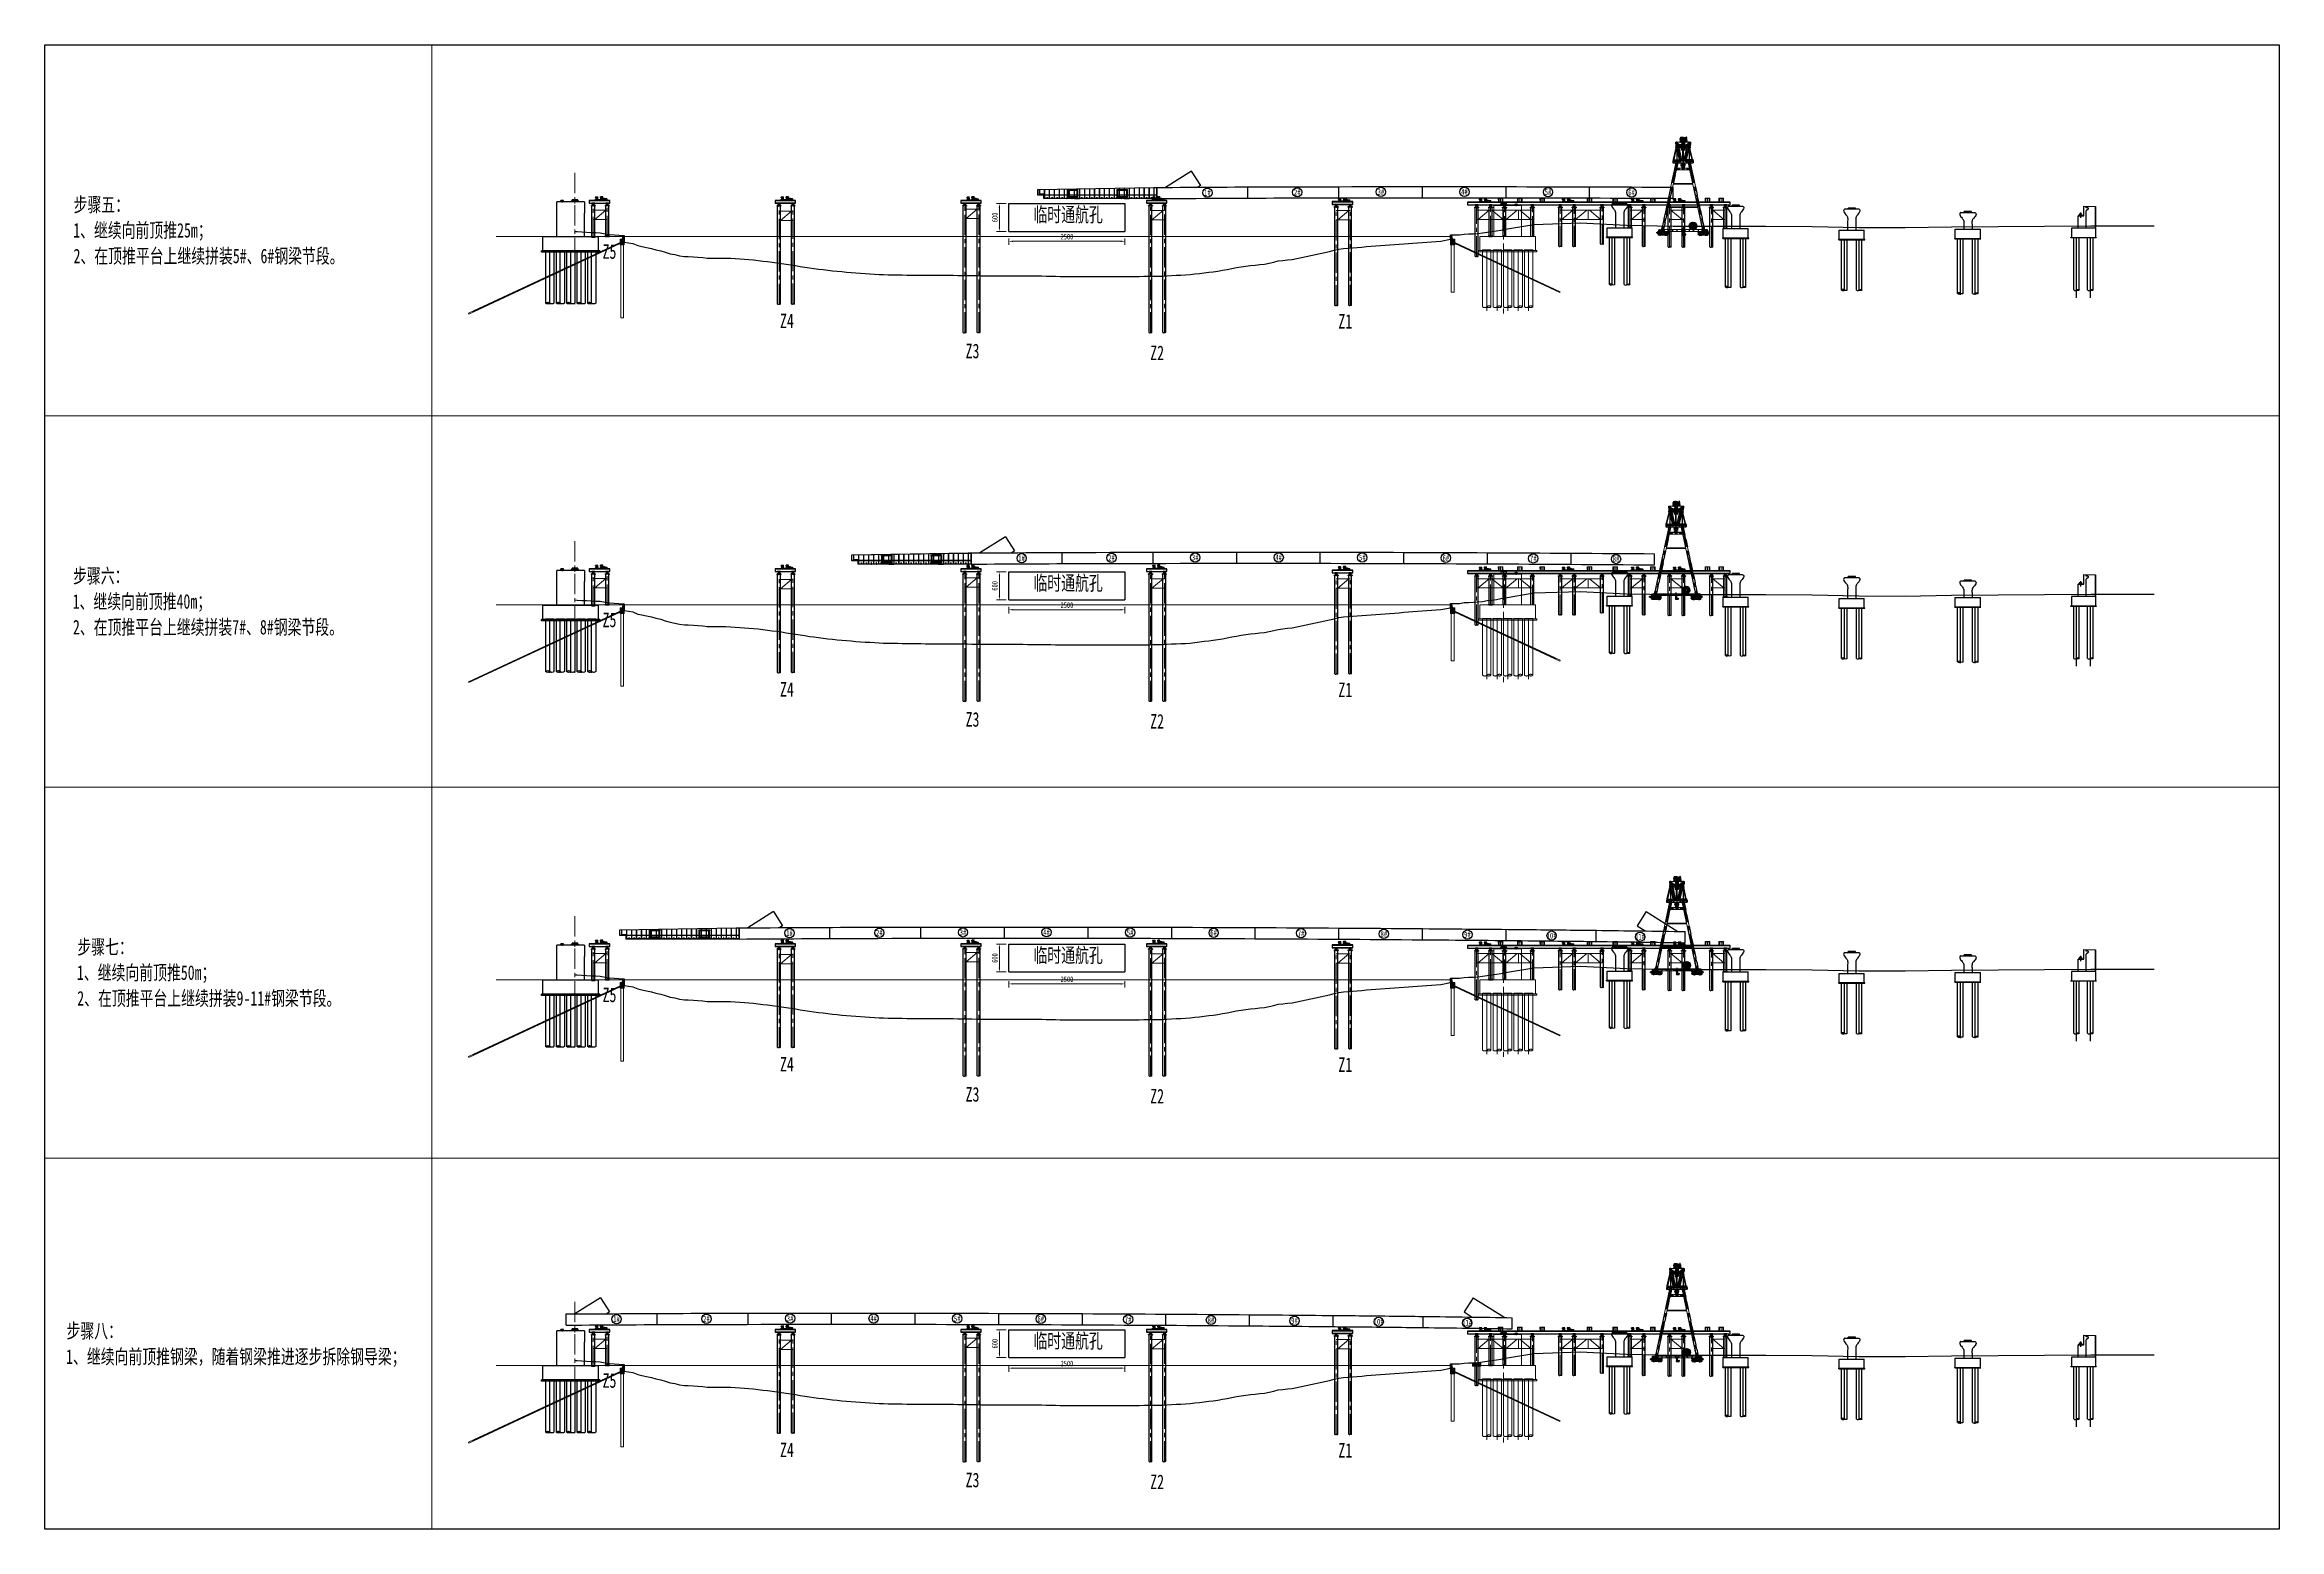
# Model space of a CAD drawing. Extents: x 1767995 to 4174245, y 542814 to 862564.
# Drawn here: x 2249245 to 2730495, y 542814 to 862564 of the extents above; entities that cross this region are included whole.
import ezdxf
from ezdxf.enums import TextEntityAlignment as Align
from ezdxf.lldxf.tags import DXFTag

# ---------------------------------------------------------------- set-up
doc = ezdxf.new("R2010")
doc.units = 0
doc.header["$LTSCALE"] = 3500
for name, pattern in [('ACAD_ISO02W100', [15, 12, -3]), ('CENTER', [2, 1.25, -0.25, 0.25, -0.25]), ('CENTER2', [1.125, 0.75, -0.125, 0.125, -0.125]), ('CENTER8', [6.35, 3.96875, -0.79375, 0.79375, -0.79375]), ('CENTERX2', [101.6, 63.5, -12.7, 12.7, -12.7]), ('DASHDOT', [25.4, 12.7, -6.35, 0, -6.35]), ('DASHED', [0.75, 0.5, -0.25]), ('DIVIDE', [1.25, 0.5, -0.25, 0, -0.25, 0, -0.25]), ('LINEL4', [12.5, 7.5, -2, 1, -2]), ('PHANTOM', [2.5, 1.25, -0.25, 0.25, -0.25, 0.25, -0.25])]:
    doc.linetypes.add(name, pattern=pattern)
doc.layers.get('Defpoints').update_dxf_attribs({"color": 8})
for name, color, linetype, lineweight in [('0 尺寸线', 4, 'Continuous', 18), ('1 BZ 标注', 2, 'Continuous', 13), ('1粗实线', 1, 'Continuous', 30), ('1轮廓实线层', 7, 'Continuous', 30), ('3中心线', 6, 'CENTER', 18), ('4虚线', 2, 'DASHED', 18), ('5文本', 7, 'Continuous', 15), ('6标注线', 7, 'Continuous', 13), ('AM_0', 7, 'Continuous', 50), ('CENTER', 1, 'DASHDOT', 15), ('中心线', 2, 'CENTER', 15), ('尺寸标注', 3, 'Continuous', 18), ('总 河堤', 6, 'Continuous', 15), ('文字', 7, 'Continuous', 15), ('标注', 3, 'Continuous', 18), ('桥 构造粗实', 1, 'Continuous', 30), ('桥 构造细实', 3, 'Continuous', 15), ('桥 构造细虚', 6, 'Continuous', 15), ('桥-构造-细线', 4, 'Continuous', 18), ('粗实线', 3, 'Continuous', 35), ('隐藏 (ISO)', 2, 'DASHED', 9)]:
    doc.layers.add(name, color=color, linetype=linetype, lineweight=lineweight)
for name, color, linetype in [('1', 7, 'Continuous'), ('1细实线', 1, 'Continuous'), ('2', 2, 'CENTER2'), ('2中心线', 1, 'DASHED'), ('2点划线', 2, 'CENTER2'), ('2细线层', 4, 'Continuous'), ('3', 3, 'CENTER'), ('3中心线层', 1, 'CENTER'), ('4虚线层', 6, 'DASHED'), ('5剖面线层', 2, 'Continuous'), ('7标注层', 4, 'Continuous'), ('8符号标注层', 31, 'Continuous'), ('9', 7, 'Continuous'), ('9双点划线层', 6, 'PHANTOM'), ('DASH', 3, 'DASHED'), ('dim', 7, 'Continuous'), ('M_Prof', 2, 'Continuous'), ('MAIN', 7, 'Continuous'), ('MAINLIN', 7, 'Continuous'), ('MARK', 1, 'Continuous'), ('PBZ', 7, 'Continuous'), ('PHANTOM', 1, 'PHANTOM'), ('卡特粗实线', 7, 'Continuous'), ('点划线', 6, 'CENTER'), ('纵_地面线', 30, 'Continuous')]:
    doc.layers.add(name, color=color, linetype=linetype)
doc.styles.get("Standard").update_dxf_attribs({"font": '仿宋_GB2312.TTF', "width": 0.7})
doc.styles.add('wlx0.7', font='仿宋_GB2312.TTF', dxfattribs={"width": 0.7})
doc.styles.add('图内文字', font='仿宋_GB2312.TTF', dxfattribs={"width": 0.7})
tags = doc.linetypes.add('DASHDOT0', pattern=[1, 0.4, -0.3, 0, -0.3]).pattern_tags.tags
tags[10:11] = [DXFTag(74, 4), DXFTag(75, 0), DXFTag(340, '0'), DXFTag(46, 0.0), DXFTag(50, 0.0), DXFTag(44, 0.0), DXFTag(45, 0.0)]
tags[8:9] = [DXFTag(74, 4), DXFTag(75, 0), DXFTag(340, '0'), DXFTag(46, 0.0), DXFTag(50, 0.0), DXFTag(44, 0.0), DXFTag(45, 0.0)]
tags[6:7] = [DXFTag(74, 4), DXFTag(75, 0), DXFTag(340, '0'), DXFTag(46, 0.0), DXFTag(50, 0.0), DXFTag(44, 0.0), DXFTag(45, 0.0)]
tags[4:5] = [DXFTag(74, 4), DXFTag(75, 0), DXFTag(340, '0'), DXFTag(46, 0.0), DXFTag(50, 0.0), DXFTag(44, 0.0), DXFTag(45, 0.0)]
doc.dimstyles.new('600', dxfattribs={"dimscale": 600, "dimtxt": 2, "dimasz": 1.5, "dimexe": 1, "dimexo": 1, "dimgap": 0.65, "dimtad": 1, "dimdec": 0, "dimlfac": 0.1, "dimzin": 0, "dimdsep": 46, "dimtxsty": 'wlx0.7', "dimcen": 0, "dimclrd": 7, "dimclre": 7, "dimclrt": 7, "dimadec": 0, "dimazin": 0, "dimtfac": 1, "dimtdec": 0, "dimtmove": 1, "dimatfit": 3, "dimfxl": 1, "dimtolj": 1, "dimtzin": 0, "dimlwd": 13, "dimlwe": 13, "dimarcsym": 1})
doc.dimstyles.get("Standard").update_dxf_attribs({"dimtxt": 0.18, "dimasz": 0.18, "dimexe": 0.18, "dimexo": 0.0625, "dimgap": 0.09, "dimtad": 0, "dimtih": 1, "dimtoh": 1, "dimdec": 4, "dimzin": 0, "dimdsep": 46, "dimtxsty": 'Standard', "dimcen": 0.09, "dimadec": 0, "dimazin": 0, "dimtfac": 1, "dimtdec": 4, "dimtofl": 0, "dimtmove": 0, "dimatfit": 3, "dimfxl": 1, "dimtolj": 1, "dimtzin": 0, "dimarcsym": 0})
pattern_1 = [(45, (4083.5064, 16911.954), (-4.490128, 4.490128), [])]
pattern_2 = [(45, (4538810.9593, 221537.4855), (-4.490128, 4.490128), [])]

# ---------------------------------------------------------------- blocks, each defined once
blk = doc.blocks.new('左堤岸')
at = {"layer": '总 河堤'}
h = blk.add_hatch(dxfattribs=at)
h.set_pattern_fill('ANSI31', color=256, scale=0.05, style=0)
h.paths.add_polyline_path([(0, 1.25), (-0.25, 1.25), (-0.45, 0.4), (-0.9, 0.4), (-0.9, -0.42), (0, 0)])
h.paths.add_polyline_path([(0, 0), (-0.9, -0.42), (-0.9, -0.8), (0, -0.8)])
for p, q in [((-0.9, -0.8), (-0.9, 0.4)), ((-0.9, 0.4), (-0.45, 0.4)), ((-0.45, 0.4), (-0.25, 1.25)), ((0, 1.25), (-0.25, 1.25)), ((0, 1.25), (0, -0.8)), ((0, -0.8), (-0.9, -0.8)), ((-0.75, -0.8), (-0.75, -16.5)), ((-0.15, -0.8), (-0.15, -16.5)), ((-0.75, -16.5), (-0.15, -16.5))]:
    blk.add_line(p, q, dxfattribs=at)
at = {"layer": '总 河堤', "color": 8}
for p, q in [((-0.9, -0.31), (-33.57, -15.54)), ((-0.9, -0.53), (-33.48, -15.72)), ((-0.9, -0.42), (-32.62, -15.21)), ((-33.57, -15.54), (-33.48, -15.72))]:
    blk.add_line(p, q, dxfattribs=at)
blk = doc.blocks.new('右堤岸')
at = {"layer": '总 河堤'}
h = blk.add_hatch(dxfattribs=at)
h.set_pattern_fill('ANSI31', color=256, scale=0.05, style=0)
h.set_pattern_definition([(135, (-1e-10, -1250), (112.253, 112.253), [])])
h.paths.add_polyline_path([(0, 0), (250, 0), (450, -850), (900, -850), (900, -1670), (0, -1250)])
h.paths.add_polyline_path([(0, -1250), (900, -1670), (900, -2050), (0, -2050)])
for p, q in [((0, 0), (250, 0)), ((0, 0), (0, -2050)), ((450, -850), (250, 0)), ((0, -2050), (900, -2050)), ((150, -2050), (150, -12250)), ((900, -850), (450, -850)), ((750, -2050), (750, -12250)), ((900, -2050), (900, -850)), ((750, -12250), (150, -12250))]:
    blk.add_line(p, q, dxfattribs=at)
at = {"layer": '总 河堤', "color": 8}
for p, q in [((900, -1559), (23600, -12145)), ((900, -1670), (22651, -11813)), ((900, -1780), (23515, -12326)), ((23600, -12145), (23515, -12326))]:
    blk.add_line(p, q, dxfattribs=at)
blk = doc.blocks.new('sdfsdff23ewr')
for p, q in [((5500301, 1460631), (5503301, 1460631)), ((5500301, 1460631), (5503301, 1460631)), ((5501005, 1460631), (5501005, 1460811)), ((5502597, 1460811), (5501005, 1460811)), ((5502597, 1460631), (5502597, 1460811)), ((5525301, 1460092), (5528301, 1460092)), ((5525301, 1460092), (5528301, 1460092)), ((5526005, 1460092), (5526005, 1460271)), ((5527597, 1460271), (5526005, 1460271)), ((5527597, 1460092), (5527597, 1460271)), ((5550301, 1459448), (5553301, 1459448)), ((5550301, 1459448), (5553301, 1459448)), ((5551005, 1459448), (5551005, 1459627)), ((5552597, 1459627), (5551005, 1459627)), ((5552597, 1459448), (5552597, 1459627)), ((5575301, 1458719), (5578301, 1458719)), ((5575301, 1458719), (5578301, 1458719)), ((5576005, 1458719), (5576005, 1458898)), ((5577597, 1458898), (5576005, 1458898)), ((5577597, 1458719), (5577597, 1458898)), ((5601331, 1458303), (5600771, 1458303)), ((5600771, 1458303), (5600771, 1458118)), ((5600771, 1458180), (5600894, 1458303)), ((5600771, 1458180), (5600892, 1458301)), ((5600849, 1458116), (5601036, 1458303)), ((5600849, 1458116), (5601034, 1458301)), ((5600991, 1458116), (5601175, 1458300)), ((5600991, 1458116), (5601136, 1458261)), ((5601051, 1458680), (5601051, 1457522)), ((5601132, 1458116), (5601260, 1458244)), ((5601132, 1458116), (5601233, 1458217)), ((5601136, 1458261), (5601175, 1458301)), ((5601175, 1458300), (5601177, 1458303)), ((5601233, 1458217), (5601317, 1458301)), ((5601260, 1458244), (5601319, 1458303)), ((5601331, 1458118), (5601331, 1458303)), ((5601801, 1457996), (5601801, 1460081)), ((5601801, 1460081), (5604301, 1460019)), ((5602301, 1459721, 0), (5602301, 1460069, 0)), ((5602701, 1459721, 0), (5602301, 1459721, 0)), ((5602701, 1459421, 0), (5602301, 1459071, 0)), ((5602301, 1455319), (5602301, 1459071, 0)), ((5602701, 1459721, 0), (5602701, 1459421, 0)), ((5604301, 1460019), (5604301, 1455435)), ((5604301, 1455319), (5604301, 1460019)), ((5499001, 1453419), (5504601, 1453419)), ((5499001, 1453319), (5499001, 1453419)), ((5499101, 1453419), (5499101, 1455419)), ((5499101, 1455419), (5504501, 1455419)), ((5499101, 1453419), (5504501, 1453419)), ((5499601, 1443182), (5499601, 1453419)), ((5500201, 1443242), (5500201, 1453419)), ((5500801, 1455419), (5502801, 1455419)), ((5500801, 1455419), (5502801, 1455419)), ((5500801, 1443182), (5500801, 1453419)), ((5500901, 1458034), (5500901, 1455419)), ((5502701, 1458034), (5502701, 1455419)), ((5502801, 1443182), (5502801, 1453419)), ((5503401, 1443242), (5503401, 1453419)), ((5504001, 1443182), (5504001, 1453419)), ((5504501, 1453419), (5504501, 1455419)), ((5504601, 1453319), (5504601, 1453419)), ((5524101, 1453219), (5524101, 1455219)), ((5524101, 1455219), (5529501, 1455219)), ((5525801, 1455219), (5527801, 1455219)), ((5525801, 1455219), (5527801, 1455219)), ((5525901, 1457494), (5525901, 1455219)), ((5527701, 1457494), (5527701, 1455219)), ((5529501, 1453219), (5529501, 1455219)), ((5549101, 1452919), (5549101, 1454919)), ((5549101, 1454919), (5554501, 1454919)), ((5550801, 1454919), (5552801, 1454919)), ((5550801, 1454919), (5552801, 1454919)), ((5550901, 1456850), (5550901, 1454919)), ((5552701, 1456850), (5552701, 1454919)), ((5554501, 1452919), (5554501, 1454919)), ((5574101, 1453119), (5574101, 1455119)), ((5574101, 1455119), (5579501, 1455119)), ((5575801, 1455119), (5577801, 1455119)), ((5575801, 1455119), (5577801, 1455119)), ((5575901, 1456121), (5575901, 1455119)), ((5577701, 1456121), (5577701, 1455119)), ((5579501, 1453119), (5579501, 1455119)), ((5604301, 1455319), (5599101, 1455319)), ((5599101, 1455319), (5599101, 1453319)), ((5600551, 1457996), (5601801, 1457996)), ((5600551, 1455319), (5600551, 1457996)), ((5600691, 1457996), (5600691, 1458118)), ((5600691, 1458118), (5601411, 1458118)), ((5600771, 1458118), (5601331, 1458118)), ((5600771, 1458118), (5601331, 1458118)), ((5601273, 1458116), (5601331, 1458174)), ((5601273, 1458116), (5601330, 1458172)), ((5601330, 1458172), (5601331, 1458174)), ((5601411, 1458118), (5601411, 1457996)), ((5604301, 1455319), (5604301, 1453319, 0)), ((5499001, 1453319), (5504601, 1453319)), ((5524001, 1453219), (5529601, 1453219)), ((5524001, 1453119), (5524001, 1453219)), ((5524001, 1453119), (5529601, 1453119)), ((5524101, 1453219), (5529501, 1453219)), ((5524601, 1442642), (5524601, 1453219)), ((5525201, 1442497), (5525201, 1453219)), ((5525801, 1442642), (5525801, 1453219)), ((5527801, 1442642), (5527801, 1453219)), ((5528401, 1442497), (5528401, 1453219)), ((5529001, 1442642), (5529001, 1453219)), ((5529601, 1453119), (5529601, 1453219)), ((5549001, 1452919), (5554601, 1452919)), ((5549001, 1452819), (5549001, 1452919)), ((5549001, 1452819), (5554601, 1452819)), ((5549101, 1452919), (5554501, 1452919)), ((5549601, 1441998), (5549601, 1452919)), ((5550201, 1441832), (5550201, 1452919)), ((5550801, 1441998), (5550801, 1452919)), ((5552801, 1441998), (5552801, 1452919)), ((5553401, 1441832), (5553401, 1452919)), ((5554001, 1441998), (5554001, 1452919)), ((5554601, 1452819), (5554601, 1452919)), ((5574001, 1453119), (5579601, 1453119)), ((5574001, 1453019), (5574001, 1453119)), ((5574001, 1453019), (5579601, 1453019)), ((5574101, 1453119), (5579501, 1453119)), ((5574601, 1441269), (5574601, 1453119)), ((5575201, 1440962), (5575201, 1453119)), ((5575801, 1441269), (5575801, 1453119)), ((5577801, 1441269), (5577801, 1453119)), ((5578401, 1440962), (5578401, 1453119)), ((5579001, 1441269), (5579001, 1453119)), ((5599101, 1453319, 0), (5604301, 1453319, 0)), ((5599601, 1442020), (5599601, 1453319)), ((5600201, 1440323), (5600201, 1453319)), ((5600801, 1442020), (5600801, 1453319)), ((5602601, 1442020), (5602601, 1453319)), ((5603201, 1440323), (5603201, 1453319)), ((5603801, 1442020), (5603801, 1453319))]:
    blk.add_line(p, q)
at = {"ltscale": 2.2}
for p, q in [((5599101, 1455319), (5599101, 1453319)), ((5599101, 1453319, 0), (5604301, 1453319, 0)), ((5599151, 1453319, 0), (5604351, 1453319, 0))]:
    blk.add_line(p, q, dxfattribs=at)
at = {"elevation": 0}
blk.add_lwpolyline([(5604301, 1453319), (5604401, 1453319), (5604401, 1453219), (5599001, 1453219), (5599001, 1453319), (5599101, 1453319)], dxfattribs=at)
for points in [[(5500801, 1443182, -0.416), (5500201, 1443182, 0.408), (5499601, 1443182, 0.416), (5500201, 1443182, 0.416)], [(5502801, 1443182, 0.416), (5503401, 1443182, -0.408), (5504001, 1443182, -0.416), (5503401, 1443182, -0.416)], [(5525801, 1442642, -0.416), (5525201, 1442642, 0.408), (5524601, 1442642, 0.416), (5525201, 1442642, 0.416)], [(5527801, 1442642, 0.416), (5528401, 1442642, -0.408), (5529001, 1442642, -0.416), (5528401, 1442642, -0.416)], [(5550801, 1441998, -0.416), (5550201, 1441998, 0.408), (5549601, 1441998, 0.416), (5550201, 1441998, 0.416)], [(5552801, 1441998, 0.416), (5553401, 1441998, -0.408), (5554001, 1441998, -0.416), (5553401, 1441998, -0.416)], [(5575801, 1441269, -0.416), (5575201, 1441269, 0.408), (5574601, 1441269, 0.416), (5575201, 1441269, 0.416)], [(5577801, 1441269, 0.416), (5578401, 1441269, -0.408), (5579001, 1441269, -0.416), (5578401, 1441269, -0.416)], [(5599601, 1442020, 0.416), (5600201, 1442020, -0.408), (5600801, 1442020, -0.416), (5600201, 1442020, -0.416)], [(5602601, 1442020, 0.416), (5603201, 1442020, -0.408), (5603801, 1442020, -0.416), (5603201, 1442020, -0.416)]]:
    blk.add_lwpolyline(points, format="xyb")
for points in [[(5500301, 1460631), (5500063, 1460385), (5500401, 1459573), (5500851, 1458923), (5500901, 1458034)], [(5503301, 1460631), (5503540, 1460385), (5503202, 1459573), (5502752, 1458923), (5502701, 1458034)], [(5525301, 1460092), (5525063, 1459845), (5525401, 1459033), (5525851, 1458383), (5525901, 1457494)], [(5528301, 1460092), (5528540, 1459845), (5528202, 1459033), (5527752, 1458383), (5527701, 1457494)], [(5550301, 1459448), (5550063, 1459201), (5550401, 1458389), (5550851, 1457739), (5550901, 1456850)], [(5553301, 1459448), (5553540, 1459201), (5553202, 1458389), (5552752, 1457739), (5552701, 1456850)], [(5575301, 1458719), (5575063, 1458472), (5575401, 1457660), (5575851, 1457010), (5575901, 1456121)], [(5578301, 1458719), (5578540, 1458472), (5578202, 1457660), (5577752, 1457010), (5577701, 1456121)]]:
    blk.add_spline(points, degree=3)
blk = doc.blocks.new('第三方士大夫')
at = {"layer": '3中心线', "ltscale": 1000}
for p, q in [((5507457, 1403284), (5507457, 1416363)), ((5509707, 1403284), (5509707, 1416363)), ((5511957, 1403284), (5511957, 1416363)), ((5514207, 1403284), (5514207, 1416363)), ((5516457, 1403284), (5516457, 1416363))]:
    blk.add_line(p, q, dxfattribs=at)
at = {"layer": '4虚线', "ltscale": 1000}
for p, q in [((5510182, 1426043), (5511932, 1426043)), ((5510182, 1425931), (5510182, 1426043)), ((5510182, 1426043), (5511932, 1426043)), ((5510182, 1425931), (5510182, 1426043)), ((5510182, 1426043), (5511932, 1426043)), ((5510182, 1425931), (5510182, 1426043)), ((5510182, 1426043), (5511932, 1426043)), ((5510182, 1425931), (5510182, 1426043)), ((5510306, 1426134), (5511808, 1426134)), ((5510306, 1426043), (5510306, 1426134)), ((5510306, 1426134), (5511808, 1426134)), ((5510306, 1426043), (5510306, 1426134)), ((5510306, 1426134), (5511808, 1426134)), ((5510306, 1426043), (5510306, 1426134)), ((5510306, 1426134), (5511808, 1426134)), ((5510306, 1426043), (5510306, 1426134)), ((5510306, 1426043), (5511808, 1426043)), ((5510306, 1426043), (5511808, 1426043)), ((5510306, 1426043), (5511808, 1426043)), ((5510306, 1426043), (5511808, 1426043)), ((5510452, 1426134), (5510452, 1426400)), ((5510452, 1426134), (5510452, 1426400)), ((5510452, 1426134), (5510452, 1426400)), ((5510452, 1426134), (5510452, 1426400)), ((5510452, 1426134), (5510452, 1426400)), ((5510452, 1426134), (5510452, 1426400)), ((5510452, 1426134), (5510452, 1426400)), ((5510452, 1426134), (5510452, 1426400)), ((5510452, 1426400), (5511662, 1426400)), ((5511057, 1426351), (5511057, 1425931)), ((5511662, 1426134), (5511662, 1426400)), ((5511662, 1426134), (5511662, 1426400)), ((5511662, 1426134), (5511662, 1426400)), ((5511662, 1426134), (5511662, 1426400)), ((5511662, 1426134), (5511662, 1426400)), ((5511662, 1426134), (5511662, 1426400)), ((5511808, 1426043), (5511808, 1426134)), ((5511808, 1426043), (5511808, 1426134)), ((5511808, 1426043), (5511808, 1426134)), ((5511808, 1426043), (5511808, 1426134)), ((5511932, 1425931), (5511932, 1426043)), ((5511932, 1425931), (5511932, 1426043)), ((5511932, 1425931), (5511932, 1426043)), ((5511932, 1425931), (5511932, 1426043)), ((5513307, 1425931), (5513307, 1425931)), ((5513421, 1426073), (5514193, 1426073)), ((5513421, 1425931), (5513421, 1426073)), ((5513421, 1426073), (5514193, 1426073)), ((5513421, 1425931), (5513421, 1426073)), ((5513421, 1426073), (5514193, 1426073)), ((5513421, 1425931), (5513421, 1426073)), ((5513421, 1426073), (5514193, 1426073)), ((5513421, 1425931), (5513421, 1426073)), ((5513421, 1425931), (5514193, 1425931)), ((5513421, 1425931), (5514193, 1425931)), ((5513421, 1425931), (5514193, 1425931)), ((5513421, 1425931), (5514193, 1425931)), ((5513525, 1426073), (5513525, 1426241)), ((5513525, 1426073), (5513525, 1426241)), ((5513525, 1426073), (5513525, 1426241)), ((5513525, 1426073), (5513525, 1426241)), ((5513525, 1426073), (5513525, 1426241)), ((5513525, 1426073), (5513525, 1426241)), ((5513525, 1426073), (5513525, 1426241)), ((5513525, 1426073), (5513525, 1426241)), ((5513525, 1426241), (5514089, 1426241)), ((5513807, 1426397), (5513807, 1425788)), ((5514089, 1426073), (5514089, 1426241)), ((5514089, 1426073), (5514089, 1426241)), ((5514089, 1426073), (5514089, 1426241)), ((5514089, 1426073), (5514089, 1426241)), ((5514089, 1426073), (5514089, 1426241)), ((5514089, 1426073), (5514089, 1426241)), ((5514193, 1426073), (5514193, 1425931)), ((5508957, 1419263), (5508957, 1423543)), ((5514957, 1419263), (5514957, 1423543)), ((5505657, 1416263), (5518257, 1416263)), ((5505657, 1416263), (5505657, 1415963)), ((5505657, 1416263), (5518257, 1416263)), ((5505657, 1416263), (5505657, 1415963)), ((5505657, 1415963), (5518257, 1415963)), ((5505657, 1415963), (5518257, 1415963)), ((5505957, 1419263), (5517957, 1419263)), ((5505957, 1416263), (5505957, 1419263)), ((5505957, 1419263), (5517957, 1419263)), ((5505957, 1416263), (5505957, 1419263)), ((5508357, 1416363), (5506557, 1416363)), ((5506557, 1415963), (5506557, 1416363)), ((5508357, 1416363), (5506557, 1416363)), ((5506557, 1415963), (5506557, 1416363)), ((5506557, 1415963), (5506557, 1404150)), ((5506557, 1415963), (5506557, 1404150)), ((5508357, 1415963), (5508357, 1416363)), ((5508357, 1415963), (5508357, 1416363)), ((5508357, 1415963), (5508357, 1404150)), ((5508357, 1415963), (5508357, 1404150)), ((5508707, 1419263), (5515207, 1419263)), ((5508707, 1419263), (5515207, 1419263)), ((5510607, 1416363), (5508807, 1416363)), ((5508807, 1415963), (5508807, 1416363)), ((5510607, 1416363), (5508807, 1416363)), ((5508807, 1415963), (5508807, 1416363)), ((5508807, 1415963), (5508807, 1404150)), ((5508807, 1415963), (5508807, 1404150)), ((5510607, 1415963), (5510607, 1416363)), ((5510607, 1415963), (5510607, 1416363)), ((5510607, 1415963), (5510607, 1404150)), ((5510607, 1415963), (5510607, 1404150)), ((5512857, 1416363), (5511057, 1416363)), ((5511057, 1415963), (5511057, 1416363)), ((5512857, 1416363), (5511057, 1416363)), ((5511057, 1415963), (5511057, 1416363)), ((5511057, 1415963), (5511057, 1404150)), ((5511057, 1415963), (5511057, 1404150)), ((5512857, 1415963), (5512857, 1416363)), ((5512857, 1415963), (5512857, 1416363)), ((5512857, 1415963), (5512857, 1404150)), ((5512857, 1415963), (5512857, 1404150)), ((5515107, 1416363), (5513307, 1416363)), ((5513307, 1415963), (5513307, 1416363)), ((5515107, 1416363), (5513307, 1416363)), ((5513307, 1415963), (5513307, 1416363)), ((5513307, 1415963), (5513307, 1404150)), ((5513307, 1415963), (5513307, 1404150)), ((5515107, 1415963), (5515107, 1416363)), ((5515107, 1415963), (5515107, 1416363)), ((5515107, 1415963), (5515107, 1404150)), ((5515107, 1415963), (5515107, 1404150)), ((5517357, 1416363), (5515557, 1416363)), ((5515557, 1415963), (5515557, 1416363)), ((5517357, 1416363), (5515557, 1416363)), ((5515557, 1415963), (5515557, 1416363)), ((5515557, 1415963), (5515557, 1404150)), ((5515557, 1415963), (5515557, 1404150)), ((5517357, 1415963), (5517357, 1416363)), ((5517357, 1415963), (5517357, 1416363)), ((5517357, 1415963), (5517357, 1404150)), ((5517357, 1415963), (5517357, 1404150)), ((5517957, 1416263), (5517957, 1419263)), ((5518257, 1415963), (5518257, 1416263))]:
    blk.add_line(p, q, dxfattribs=at)
blk.add_lwpolyline([(5514957, 1423543), (5514957, 1425931), (5508957, 1425931), (5508957, 1423543)], dxfattribs=at)
for points in [[(5506557, 1404150, 0.4142136), (5507457, 1404150, 0.4142136), (5508357, 1404150, 0.4142136), (5507457, 1404150)], [(5508807, 1404150, 0.4142136), (5509707, 1404150, 0.4142136), (5510607, 1404150, 0.4142136), (5509707, 1404150)], [(5511057, 1404150, 0.4142136), (5511957, 1404150, 0.4142136), (5512857, 1404150, 0.4142136), (5511957, 1404150)], [(5513307, 1404150, 0.4142136), (5514207, 1404150, 0.4142136), (5515107, 1404150, 0.4142136), (5514207, 1404150)], [(5515557, 1404150, 0.4142136), (5516457, 1404150, 0.4142136), (5517357, 1404150, 0.4142136), (5516457, 1404150)]]:
    blk.add_lwpolyline(points, format="xyb", dxfattribs=at)
blk = doc.blocks.new('当时算的发生的')
at = {"color": 1}
for p, q in [((5298073, 1442349), (5297573, 1442349)), ((5297573, 1439961), (5297573, 1442349)), ((5297573, 1434800), (5297573, 1439961)), ((5303573, 1442349), (5298073, 1442349)), ((5298323, 1442349), (5298323, 1442349)), ((5299109, 1442495), (5298336, 1442495)), ((5299109, 1442495), (5298336, 1442495)), ((5299109, 1442495), (5298336, 1442495)), ((5299109, 1442495), (5298336, 1442495)), ((5298336, 1442495), (5298336, 1442349)), ((5299109, 1442349), (5298336, 1442349)), ((5298441, 1442495), (5298441, 1442655)), ((5298441, 1442495), (5298441, 1442655)), ((5298441, 1442495), (5298441, 1442655)), ((5298441, 1442495), (5298441, 1442655)), ((5298441, 1442495), (5298441, 1442655)), ((5298441, 1442495), (5298441, 1442655)), ((5299005, 1442655), (5298441, 1442655)), ((5298723, 1442815), (5298723, 1442206)), ((5299005, 1442495), (5299005, 1442655)), ((5299005, 1442495), (5299005, 1442655)), ((5299005, 1442495), (5299005, 1442655)), ((5299005, 1442495), (5299005, 1442655)), ((5299005, 1442495), (5299005, 1442655)), ((5299005, 1442495), (5299005, 1442655)), ((5299005, 1442495), (5299005, 1442655)), ((5299005, 1442495), (5299005, 1442655)), ((5299109, 1442349), (5299109, 1442495)), ((5299109, 1442349), (5299109, 1442495)), ((5299109, 1442349), (5299109, 1442495)), ((5299109, 1442349), (5299109, 1442495)), ((5302348, 1442461), (5300598, 1442461)), ((5300598, 1442349), (5300598, 1442461)), ((5302348, 1442461), (5300598, 1442461)), ((5300598, 1442349), (5300598, 1442461)), ((5302348, 1442461), (5300598, 1442461)), ((5300598, 1442349), (5300598, 1442461)), ((5302348, 1442461), (5300598, 1442461)), ((5300598, 1442349), (5300598, 1442461)), ((5302223, 1442552), (5300722, 1442552)), ((5300722, 1442461), (5300722, 1442552)), ((5302223, 1442552), (5300722, 1442552)), ((5300722, 1442461), (5300722, 1442552)), ((5302223, 1442552), (5300722, 1442552)), ((5300722, 1442461), (5300722, 1442552)), ((5302223, 1442552), (5300722, 1442552)), ((5300722, 1442461), (5300722, 1442552)), ((5302223, 1442461), (5300722, 1442461)), ((5302223, 1442461), (5300722, 1442461)), ((5302223, 1442461), (5300722, 1442461)), ((5302223, 1442461), (5300722, 1442461)), ((5300868, 1442552), (5300868, 1442818)), ((5300868, 1442552), (5300868, 1442818)), ((5300868, 1442552), (5300868, 1442818)), ((5300868, 1442552), (5300868, 1442818)), ((5300868, 1442552), (5300868, 1442818)), ((5300868, 1442552), (5300868, 1442818)), ((5302077, 1442818), (5300868, 1442818)), ((5301473, 1442769), (5301473, 1442349)), ((5302077, 1442552), (5302077, 1442818)), ((5302077, 1442552), (5302077, 1442818)), ((5302077, 1442552), (5302077, 1442818)), ((5302077, 1442552), (5302077, 1442818)), ((5302077, 1442552), (5302077, 1442818)), ((5302077, 1442552), (5302077, 1442818)), ((5302077, 1442552), (5302077, 1442818)), ((5302077, 1442552), (5302077, 1442818)), ((5302223, 1442461), (5302223, 1442552)), ((5302223, 1442461), (5302223, 1442552)), ((5302223, 1442461), (5302223, 1442552)), ((5302223, 1442461), (5302223, 1442552)), ((5302348, 1442349), (5302348, 1442461)), ((5302348, 1442349), (5302348, 1442461)), ((5302348, 1442349), (5302348, 1442461)), ((5302348, 1442349), (5302348, 1442461)), ((5303573, 1442349), (5303573, 1439961)), ((5303573, 1434800), (5303573, 1439961)), ((5306573, 1434800), (5294573, 1434800)), ((5294573, 1431800), (5294573, 1434800)), ((5306573, 1431800), (5306573, 1434800)), ((5306573, 1431800), (5306573, 1434800)), ((5306873, 1431800), (5294273, 1431800)), ((5294273, 1431500), (5294273, 1431800)), ((5306873, 1431500), (5294273, 1431500)), ((5295173, 1431900), (5296973, 1431900)), ((5295173, 1431500), (5295173, 1431900)), ((5295173, 1431900), (5296973, 1431900)), ((5295173, 1431500), (5295173, 1431900)), ((5306873, 1431800), (5295173, 1431800)), ((5306873, 1431500), (5295173, 1431500)), ((5295173, 1431500), (5295173, 1420568)), ((5295173, 1431500), (5295173, 1420568)), ((5296073, 1420307), (5296073, 1431900)), ((5296973, 1431500), (5296973, 1431900)), ((5296973, 1431500), (5296973, 1431900)), ((5296973, 1431500), (5296973, 1420568)), ((5296973, 1431500), (5296973, 1420568)), ((5297423, 1431900), (5299223, 1431900)), ((5297423, 1431500), (5297423, 1431900)), ((5297423, 1431900), (5299223, 1431900)), ((5297423, 1431500), (5297423, 1431900)), ((5297423, 1431500), (5297423, 1420568)), ((5297423, 1431500), (5297423, 1420568)), ((5298323, 1420307), (5298323, 1431900)), ((5299223, 1431500), (5299223, 1431900)), ((5299223, 1431500), (5299223, 1431900)), ((5299223, 1431500), (5299223, 1420568)), ((5299223, 1431500), (5299223, 1420568)), ((5299673, 1431900), (5301473, 1431900)), ((5299673, 1431500), (5299673, 1431900)), ((5299673, 1431900), (5301473, 1431900)), ((5299673, 1431500), (5299673, 1431900)), ((5299673, 1431500), (5299673, 1420568)), ((5299673, 1431500), (5299673, 1420568)), ((5300573, 1420307), (5300573, 1431900)), ((5301473, 1431500), (5301473, 1431900)), ((5301473, 1431500), (5301473, 1431900)), ((5301473, 1431500), (5301473, 1420568)), ((5301473, 1431500), (5301473, 1420568)), ((5301923, 1431900), (5303723, 1431900)), ((5301923, 1431500), (5301923, 1431900)), ((5301923, 1431900), (5303723, 1431900)), ((5301923, 1431500), (5301923, 1431900)), ((5301923, 1431500), (5301923, 1420568)), ((5301923, 1431500), (5301923, 1420568)), ((5302823, 1420307), (5302823, 1431900)), ((5303723, 1431500), (5303723, 1431900)), ((5303723, 1431500), (5303723, 1431900)), ((5303723, 1431500), (5303723, 1420568)), ((5303723, 1431500), (5303723, 1420568)), ((5304173, 1431900), (5305973, 1431900)), ((5304173, 1431500), (5304173, 1431900)), ((5304173, 1431900), (5305973, 1431900)), ((5304173, 1431500), (5304173, 1431900)), ((5304173, 1431500), (5304173, 1420568)), ((5304173, 1431500), (5304173, 1420568)), ((5305073, 1420307), (5305073, 1431900)), ((5305973, 1431500), (5305973, 1431900)), ((5305973, 1431500), (5305973, 1431900)), ((5305973, 1431500), (5305973, 1420568)), ((5305973, 1431500), (5305973, 1420568)), ((5306873, 1431800), (5306873, 1431500)), ((5306873, 1431800), (5306873, 1431500))]:
    blk.add_line(p, q, dxfattribs=at)
for points in [[(5296973, 1420568, -0.4142136), (5296073, 1420568, -0.4142136), (5295173, 1420568, -0.4142136), (5296073, 1420568)], [(5299223, 1420568, -0.4142136), (5298323, 1420568, -0.4142136), (5297423, 1420568, -0.4142136), (5298323, 1420568)], [(5301473, 1420568, -0.4142136), (5300573, 1420568, -0.4142136), (5299673, 1420568, -0.4142136), (5300573, 1420568)], [(5303723, 1420568, -0.4142136), (5302823, 1420568, -0.4142136), (5301923, 1420568, -0.4142136), (5302823, 1420568)], [(5305973, 1420568, -0.4142136), (5305073, 1420568, -0.4142136), (5304173, 1420568, -0.4142136), (5305073, 1420568)]]:
    blk.add_lwpolyline(points, format="xyb", dxfattribs=at)
blk = doc.blocks.new('SW_CENTERMARKSYMBOL_15')
at = {"color": 0, "linetype": 'Continuous', "lineweight": 0}
for p, q in [((-1, 0), (-1.21374, 0)), ((0, 0), (-0.5, 0)), ((0, 1), (0, 1.21374)), ((0, 0), (0, 0.5)), ((0, 0), (0, -0.5)), ((0, 0), (0.5, 0)), ((1, 0), (1.21374, 0)), ((0, -1), (0, -1.21374))]:
    blk.add_line(p, q, dxfattribs=at)
blk = doc.blocks.new('1234569')
at = {"layer": '尺寸标注', "color": 7, "linetype": 'CENTER8'}
for p, q in [((-196111, -679551), (-196090, -679551)), ((-196100, -679562), (-196100, -679541)), ((-196100, -679595), (-196100, -679566))]:
    blk.add_line(p, q, dxfattribs=at)
at = {"layer": '尺寸标注', "color": 7}
for points in [[(-196106, -679565), (-196106, -679565, 0.4142136), (-196108, -679567), (-196108, -679575)], [(-196093, -679575), (-196093, -679567, 0.4142136), (-196095, -679565), (-196095, -679565)]]:
    blk.add_lwpolyline(points, format="xyb", dxfattribs=at)
blk.add_lwpolyline([(-196095, -679575), (-196095, -679600), (-196100, -679603), (-196105, -679600), (-196105, -679575)], dxfattribs=at)
for radius in [15, 10.4]:
    blk.add_circle((-196100, -679551), radius, dxfattribs=at)
blk = doc.blocks.new('456')
at = {"layer": '尺寸标注', "color": 1, "linetype": 'DASHDOT0'}
for p, q in [((-216147, -678337), (-216154, -678337)), ((-216150, -678340), (-216150, -678333))]:
    blk.add_line(p, q, dxfattribs=at)
at = {"layer": '尺寸标注', "color": 1}
blk.add_circle((-216150, -678337), 3.5, dxfattribs=at)
blk = doc.blocks.new('321321')
at = {"layer": '尺寸标注', "color": 1, "linetype": 'DASHDOT0'}
for p, q in [((-216211, -682364), (-216218, -682364)), ((-216214, -682367), (-216214, -682360)), ((-215991, -682364), (-215998, -682364)), ((-215994, -682367), (-215994, -682360)), ((-215771, -682364), (-215778, -682364)), ((-215774, -682367), (-215774, -682360)), ((-215551, -682364), (-215558, -682364)), ((-215554, -682367), (-215554, -682360)), ((-215331, -682364), (-215338, -682364)), ((-215334, -682367), (-215334, -682360))]:
    blk.add_line(p, q, dxfattribs=at)
at = {"layer": '尺寸标注', "color": 1}
for points in [[(-216212, -682367), (-216210, -682364), (-216212, -682360), (-216216, -682361), (-216218, -682364), (-216216, -682367)], [(-215992, -682367), (-215990, -682364), (-215992, -682360), (-215996, -682361), (-215998, -682364), (-215996, -682367)], [(-215772, -682367), (-215770, -682364), (-215772, -682360), (-215776, -682361), (-215778, -682364), (-215776, -682367)], [(-215552, -682367), (-215550, -682364), (-215552, -682360), (-215556, -682361), (-215558, -682364), (-215556, -682367)], [(-215332, -682367), (-215330, -682364), (-215332, -682360), (-215336, -682361), (-215338, -682364), (-215336, -682367)]]:
    blk.add_lwpolyline(points, close=True, dxfattribs=at)
at = {"layer": '尺寸标注', "color": 4}
for centre, radius in [((-216214, -682364), 6), ((-216214, -682364), 5), ((-215994, -682364), 6), ((-215774, -682364), 6), ((-215554, -682364), 6), ((-215334, -682364), 6)]:
    blk.add_circle(centre, radius, dxfattribs=at)
at = {"layer": '尺寸标注', "color": 1}
for centre in [(-216214, -682364), (-215994, -682364), (-215774, -682364), (-215554, -682364), (-215334, -682364)]:
    blk.add_circle(centre, 5, dxfattribs=at)
at = {"layer": '尺寸标注', "color": 251}
for centre in [(-216214, -682364), (-215994, -682364), (-215774, -682364), (-215554, -682364), (-215334, -682364)]:
    blk.add_circle(centre, 3, dxfattribs=at)
blk = doc.blocks.new('0123')
at = {"layer": '尺寸标注', "color": 0}
for p, q in [((-197674, -679484), (-197674, -679478)), ((-197671, -679484), (-197671, -679509)), ((-197670, -679484), (-197670, -679478)), ((-197662, -679478), (-197662, -679484)), ((-197661, -679484), (-197661, -679509))]:
    blk.add_line(p, q, dxfattribs=at)
at = {"layer": '尺寸标注', "color": 0, "linetype": 'DASHDOT0'}
blk.add_line((-197666, -679473), (-197666, -679513), dxfattribs=at)
at = {"layer": '尺寸标注', "color": 0}
for points in [[(-197658, -679478), (-197674, -679478, 0.4142136), (-197675, -679479), (-197675, -679484)], [(-197657, -679484), (-197657, -679479, 0.4142136), (-197658, -679478), (-197658, -679484)]]:
    blk.add_lwpolyline(points, format="xyb", dxfattribs=at)
blk.add_lwpolyline([(-197671, -679509), (-197661, -679509), (-197666, -679513)], close=True, dxfattribs=at)
blk = doc.blocks.new('23322')
at = {"layer": '尺寸标注', "color": 0}
for p, q in [((39013, 49007), (39030, 49014)), ((39085, 48934), (39092, 48951)), ((39188, 48934), (39181, 48950)), ((39261, 49109), (39244, 49102)), ((39261, 49006), (39244, 49013))]:
    blk.add_line(p, q, dxfattribs=at)
for centre, radius in [((39021, 49010), 9), ((39022, 49106), 9), ((39137, 49058), 90), ((39137, 49058), 90), ((39089, 49173), 9), ((39089, 48942), 9), ((39184, 48942), 9), ((39185, 49173), 9), ((39252, 49010), 9), ((39253, 49105), 9)]:
    blk.add_circle(centre, radius, dxfattribs=at)
blk.add_arc((39137, 49058), 150, 296.46128, 243.53872, dxfattribs=at)
blk = doc.blocks.new('ewqwe')
h = blk.add_hatch()
h.set_pattern_fill('ANSI37', color=5, scale=4)
h.set_pattern_definition([(45, (60193.746, -5943.269), (-8.98025612, 8.98025612), []), (135, (60193.746, -5943.269), (-8.98025612, -8.98025612), [])])
h.paths.add_polyline_path([(965601, 492388), (966080, 492388), (966080, 492408), (965601, 492408)])
at = {"color": 2, "lineweight": 30}
for p, q in [((965601, 492388), (966081, 492388)), ((965601, 492208), (965601, 492378)), ((965601, 492208), (966081, 492208)), ((965601, 492188), (966081, 492188)), ((965651, 492148), (965671, 492148)), ((965706, 492208), (965706, 492368)), ((965726, 492208), (965726, 492368)), ((965831, 492208), (965831, 492368)), ((965851, 492208), (965851, 492368)), ((965956, 492208), (965956, 492368)), ((965976, 492208), (965976, 492368)), ((966011, 492148), (966031, 492148)), ((966081, 492208), (966081, 492378)), ((966081, 492188), (966081, 492208))]:
    blk.add_line(p, q, dxfattribs=at)
at = {"color": 2}
for p, q in [((965601, 492368), (965601, 492388)), ((965601, 492188), (965601, 492208))]:
    blk.add_line(p, q, dxfattribs=at)
at = {"color": 2, "lineweight": 30}
blk.add_lwpolyline([(965601, 492368), (966081, 492368), (966081, 492388)], dxfattribs=at)
at = {"layer": '0 尺寸线'}
blk.add_lwpolyline([(965601, 492388), (966081, 492388), (966081, 492408), (965601, 492408)], close=True, dxfattribs=at)
at = {"layer": '1 BZ 标注'}
for p, q in [((965651, 492148), (965671, 492148)), ((966011, 492148), (966031, 492148))]:
    blk.add_line(p, q, dxfattribs=at)
at = {"layer": '中心线', "linetype": 'CENTERX2'}
for p, q in [((965651, 492188), (965651, 492148)), ((965651, 492188), (965651, 492148)), ((965671, 492188), (965671, 492148)), ((965671, 492188), (965671, 492148)), ((965671, 492148), (966011, 492148)), ((965671, 492148), (966011, 492148)), ((966011, 492188), (966011, 492148)), ((966011, 492188), (966011, 492148)), ((966031, 492188), (966031, 492148)), ((966031, 492188), (966031, 492148))]:
    blk.add_line(p, q, dxfattribs=at)
at = {"layer": '卡特粗实线'}
blk.add_line((965976, 492208), (965996, 492208), dxfattribs=at)
blk = doc.blocks.new('A$C159A2C35')
h = blk.add_hatch()
h.set_pattern_fill('ANSI37', color=5, scale=4)
h.set_pattern_definition([(45, (-904848.285, -497628.079), (-8.98025612, 8.98025612), []), (135, (-904848.285, -497628.079), (-8.98025612, -8.98025612), [])])
h.paths.add_polyline_path([(449, 703), (928, 703), (928, 723), (449, 723)])
at = {"layer": '尺寸标注', "linetype": 'ACAD_ISO02W100', "lineweight": 30, "ltscale": 3}
h = blk.add_hatch(dxfattribs=at)
h.set_pattern_fill('ANSI32', color=3, scale=50)
h.set_pattern_definition([(45, (-39514.227, -48795.501), (-13.258252, 13.258252), []), (45, (-39505.388, -48795.501), (-13.258252, 13.258252), [])])
h.paths.add_polyline_path([(-578, 68), (-578, 48), (-175, 48), (-175, 68)])
at = {"color": 5, "linetype": 'Continuous', "lineweight": 0}
for p, q in [((-771, 352), (-1493, 352)), ((-771, 172), (-1493, 172)), ((-878, 375), (-879, 375)), ((-873, 369), (-873, 365)), ((-870, 369), (-873, 369)), ((-873, 365), (-873, 352)), ((-870, 365), (-870, 369)), ((-870, 365), (-870, 352)), ((-864, 375), (-865, 375)), ((-771, 394), (-811, 394)), ((-771, 386), (-811, 386)), ((-771, 378), (-811, 378)), ((-771, 126), (-811, 126)), ((-771, 118), (-811, 118)), ((-771, 110), (-811, 110))]:
    blk.add_line(p, q, dxfattribs=at)
at = {"color": 7, "linetype": 'Continuous'}
for p, q in [((-1026, 45), (-588, 45)), ((-923, 45), (-952, 45)), ((-667, 45), (-724, 45)), ((-588, 45), (-576, 45)), ((-118, 45), (-576, 45)), ((684, 131), (688, 131)), ((686, 418), (690, 418))]:
    blk.add_line(p, q, dxfattribs=at)
at = {"color": 6, "linetype": 'Continuous'}
blk.add_line((-578, 424), (-175, 424), dxfattribs=at)
at = {"color": 5, "linetype": 'Continuous'}
for p, q in [((-546, 98), (-546, 424)), ((-207, 424), (-207, 98))]:
    blk.add_line(p, q, dxfattribs=at)
at = {"color": 2, "lineweight": 30}
for p, q in [((448, 603), (448, 723)), ((448, 703), (928, 703)), ((448, 603), (928, 603)), ((448, 583), (928, 583)), ((473, 533), (473, 583)), ((473, 533), (483, 533)), ((473, 533), (522, 433)), ((483, 533), (483, 583)), ((483, 533), (532, 433)), ((522, 433), (563, 433)), ((553, 603), (553, 683)), ((563, 433), (563, 583)), ((573, 603), (573, 683)), ((678, 603), (678, 683)), ((698, 603), (698, 683)), ((803, 603), (803, 683)), ((814, 433), (814, 583)), ((814, 433), (856, 433)), ((823, 603), (823, 683)), ((894, 533), (846, 433)), ((904, 533), (856, 433)), ((894, 533), (894, 583)), ((904, 533), (904, 583)), ((928, 603), (928, 703))]:
    blk.add_line(p, q, dxfattribs=at)
at = {"color": 2}
for p, q in [((448, 683), (448, 703)), ((448, 583), (448, 603))]:
    blk.add_line(p, q, dxfattribs=at)
at = {"color": 5, "linetype": 'DASHED'}
for p, q in [((553, 433), (553, 583)), ((824, 433), (824, 583))]:
    blk.add_line(p, q, dxfattribs=at)
at = {"color": 5, "linetype": 'Continuous', "lineweight": 0}
for points in [[(-879, 375), (-879, 380), (-879, 382)], [(-864, 382), (-864, 382), (-864, 382), (-866, 382), (-867, 382), (-870, 382), (-872, 382), (-875, 382), (-877, 382), (-878, 382), (-879, 382), (-879, 382)], [(-864, 382), (-864, 380), (-864, 375)]]:
    blk.add_lwpolyline(points, dxfattribs=at)
blk.add_lwpolyline([(-811, 95), (-811, 410, -0.4142136), (-809, 412), (-773, 412, -0.4142136), (-771, 410), (-771, 95, -0.4142136), (-773, 93), (-809, 93, -0.4142136)], format="xyb", close=True, dxfattribs=at)
for points in [[(-603, 287), (-751, 287, -0.4142136), (-753, 289), (-753, 310, 0.4142136), (-755, 312), (-771, 312)], [(-771, 212), (-755, 212, 0.4142136), (-753, 214), (-753, 235, -0.4142136), (-751, 237), (-603, 237, 0.4142136), (-598, 242), (-598, 282, 0.4142136), (-603, 287)]]:
    blk.add_lwpolyline(points, format="xyb", dxfattribs=at)
at = {"color": 2, "lineweight": 30}
blk.add_lwpolyline([(448, 683), (928, 683)], dxfattribs=at)
at = {"color": 7, "linetype": 'Continuous'}
for centre, radius in [((686, 131), 8.26), ((686, 131), 7.14), ((688, 418), 8.26), ((688, 418), 7.14), ((686, 131), 2), ((688, 418), 2)]:
    blk.add_circle(centre, radius, dxfattribs=at)
at = {"color": 5, "linetype": 'Continuous', "lineweight": 0}
for points, knots in [([(-873, 369), (-875, 369), (-876, 370), (-878, 371), (-878, 371)], [0, 0, 0, 0, 0.9939019, 1, 1, 1, 1]), ([(-865, 371), (-866, 371), (-867, 370), (-869, 369), (-870, 369)], [0, 0, 0, 0, 0.5878391, 1, 1, 1, 1])]:
    blk.add_open_spline(points, degree=3, knots=knots, dxfattribs=at)
at = {"color": 7, "linetype": 'Continuous'}
for points in [[(680, 125), (680, 126), (678, 127), (678, 130), (678, 133), (679, 136), (681, 138), (683, 139), (686, 140), (689, 139), (692, 138), (694, 135), (695, 133), (695, 130), (694, 127), (692, 125), (690, 123), (687, 122), (684, 122), (682, 123), (681, 125), (680, 125)], [(682, 412), (682, 413), (680, 414), (680, 417), (680, 420), (681, 423), (683, 425), (685, 426), (688, 427), (691, 426), (694, 425), (696, 423), (697, 420), (697, 417), (696, 414), (694, 412), (692, 410), (689, 409), (686, 410), (684, 411), (683, 412), (682, 412)]]:
    blk.add_open_spline(points, degree=3, knots=[0, 0, 0, 0, 0.0537149, 0.1074303, 0.1611246, 0.2148029, 0.2685094, 0.3222257, 0.3758789, 0.4294528, 0.4830281, 0.5366835, 0.5904001, 0.6441057, 0.6977838, 0.7514791, 0.8051994, 0.8588792, 0.9124731, 0.9660366, 1, 1, 1, 1], dxfattribs=at)
at = {"layer": '0 尺寸线'}
blk.add_lwpolyline([(449, 703), (928, 703), (928, 723), (449, 723)], close=True, dxfattribs=at)
at = {"layer": '1 BZ 标注'}
for p, q in [((-1493, 352), (-1493, 172)), ((928, 703), (928, 683)), ((928, 603), (928, 583))]:
    blk.add_line(p, q, dxfattribs=at)
at = {"layer": 'AM_0', "color": 7, "lineweight": 30}
for p, q in [((-1010, 453), (-1010, 45)), ((-841, 453), (-1010, 453)), ((-990, 453), (-990, 45)), ((-877, 45), (-877, 0)), ((-841, 45), (-841, 453)), ((-811, 453), (-841, 453)), ((-811, 45), (-811, 453)), ((-761, 453), (-811, 453)), ((1006, 45), (1006, 135)), ((1026, 45), (1026, 135))]:
    blk.add_line(p, q, dxfattribs=at)
for points in [[(-1026, 45), (1026, 45), (1026, 0), (-1026, 0)], [(386, 65), (986, 65), (986, 45), (386, 45)]]:
    blk.add_lwpolyline(points, close=True, dxfattribs=at)
blk.add_lwpolyline([(1026, 135), (-511, 135, -0.4142136), (-661, 285), (-661, 353, 0.414491), (-761, 453)], format="xyb", dxfattribs=at)
blk.add_lwpolyline([(-678, 45), (-678, 48), (-576, 48), (346, 48), (346, 45)], dxfattribs=at)
at = {"layer": '中心线', "linetype": 'CENTERX2'}
blk.add_line((688, 610), (688, 363), dxfattribs=at)
at = {"layer": '卡特粗实线'}
blk.add_line((823, 603), (843, 603), dxfattribs=at)
at = {"layer": '尺寸标注', "color": 253, "linetype": 'LINEL4'}
for p, q in [((-1611, 262), (-207, 262)), ((-377, -88), (-377, 571)), ((-377, 571), (-377, -88)), ((-377, -22), (-377, 522)), ((-326, 386), (-333, 369)), ((546, 440), (546, 65)), ((546, 121), (826, 121)), ((596, 205), (596, 143)), ((776, 205), (776, 143)), ((827, 440), (826, 65))]:
    blk.add_line(p, q, dxfattribs=at)
at = {"layer": '尺寸标注', "color": 4}
for p, q in [((-811, 402), (-811, 343)), ((-811, 388), (-811, 45)), ((-811, 93), (-811, 153)), ((-811, 45), (1026, 45)), ((-227, 98), (-527, 98)), ((-522, 48), (-522, 48)), ((-514, 48), (-514, 48)), ((-444, 128), (-310, 128)), ((-385, 45), (-385, 45)), ((-381, 45), (-381, 45)), ((-373, 45), (-373, 45)), ((-369, 45), (-369, 45)), ((-244, 68), (-244, 68)), ((-228, 68), (-228, 68)), ((346, 45), (346, 135)), ((366, 45), (366, 135)), ((506, 65), (686, 65)), ((686, 143), (586, 125)), ((686, 65), (866, 65))]:
    blk.add_line(p, q, dxfattribs=at)
at = {"layer": '尺寸标注', "color": 8, "linetype": 'ACAD_ISO02W100'}
for p, q in [((-661, 272), (-811, 272)), ((-661, 252), (-811, 252))]:
    blk.add_line(p, q, dxfattribs=at)
at = {"layer": '尺寸标注', "color": 6}
blk.add_line((947, 45), (-811, 45), dxfattribs=at)
at = {"layer": '尺寸标注', "color": 6, "lineweight": 30}
for p, q in [((-708, 291), (-708, 327)), ((-708, 291), (-708, 327)), ((-708, 197), (-708, 233)), ((-708, 197), (-708, 233)), ((-706, 329), (-578, 329)), ((-706, 289), (-578, 289)), ((-706, 235), (-578, 235)), ((-706, 195), (-578, 195)), ((-175, 63), (-175, 58))]:
    blk.add_line(p, q, dxfattribs=at)
at = {"layer": '尺寸标注', "color": 4, "linetype": 'ACAD_ISO02W100'}
for p, q in [((-673, 289), (-673, 329)), ((-673, 287), (-673, 237)), ((-673, 237), (-673, 287)), ((-673, 195), (-673, 235)), ((-648, 289), (-648, 329)), ((-648, 237), (-648, 287)), ((-648, 195), (-648, 235)), ((-623, 289), (-623, 329)), ((-623, 287), (-623, 237)), ((-623, 237), (-623, 287)), ((-623, 195), (-623, 235))]:
    blk.add_line(p, q, dxfattribs=at)
at = {"layer": '尺寸标注', "color": 1, "linetype": 'CENTER8'}
blk.add_line((-633, 109), (327, 109), dxfattribs=at)
at = {"layer": '尺寸标注', "color": 2}
blk.add_line((-578, 87), (-578, 424), dxfattribs=at)
at = {"layer": '尺寸标注', "color": 6, "linetype": 'ACAD_ISO02W100', "lineweight": 30, "ltscale": 3}
for p, q in [((-578, 98), (-175, 98)), ((-578, 68), (-175, 68))]:
    blk.add_line(p, q, dxfattribs=at)
at = {"layer": '尺寸标注', "color": 8}
for p, q in [((-526, 53), (-522, 57)), ((-526, 53), (-526, 48)), ((-522, 88), (-518, 90)), ((-522, 68), (-522, 88)), ((-522, 68), (-522, 57)), ((-518, 90), (-514, 88)), ((-514, 88), (-514, 68)), ((-514, 68), (-514, 57)), ((-514, 57), (-510, 53)), ((-510, 53), (-510, 48)), ((-385, 53), (-381, 57)), ((-385, 53), (-385, 48)), ((-381, 88), (-377, 90)), ((-381, 68), (-381, 88)), ((-381, 68), (-381, 57)), ((-377, 90), (-373, 88)), ((-373, 88), (-373, 68)), ((-373, 68), (-373, 57)), ((-373, 57), (-369, 53)), ((-369, 53), (-369, 48)), ((-244, 53), (-240, 57)), ((-244, 53), (-244, 48)), ((-240, 88), (-236, 90)), ((-240, 68), (-240, 88)), ((-240, 68), (-240, 57)), ((-240, 57), (-240, 57)), ((-236, 90), (-232, 88)), ((-232, 88), (-232, 68)), ((-232, 68), (-232, 57)), ((-232, 57), (-228, 53)), ((-228, 53), (-228, 48)), ((423, 73), (449, 73)), ((423, 65), (423, 73)), ((449, 65), (423, 65)), ((426, 17), (426, 65)), ((426, 17), (436, 13)), ((427, 27), (427, 73)), ((427, 17), (427, 45)), ((443, 25), (429, 25)), ((436, 13), (446, 17)), ((445, 27), (445, 73)), ((446, 17), (446, 65)), ((446, 17), (446, 45)), ((449, 73), (449, 65)), ((515, 100), (522, 103)), ((515, 100), (515, 55)), ((522, 103), (522, 55)), ((522, 103), (529, 100)), ((529, 100), (529, 55)), ((538, 540), (538, 443)), ((538, 443), (553, 438)), ((546, 205), (826, 205)), ((553, 438), (553, 423)), ((553, 423), (820, 423)), ((563, 125), (586, 125)), ((586, 125), (686, 143)), ((686, 143), (786, 125)), ((786, 125), (810, 125)), ((834, 443), (820, 438)), ((820, 423), (820, 438)), ((834, 443), (834, 540)), ((850, 103), (843, 100)), ((843, 100), (843, 55)), ((843, 95), (843, 55)), ((850, 103), (850, 55)), ((857, 100), (850, 103)), ((850, 100), (850, 55)), ((857, 100), (857, 55)), ((857, 95), (857, 55)), ((924, 73), (948, 73)), ((924, 65), (924, 73)), ((948, 65), (924, 65)), ((926, 16), (926, 65)), ((926, 16), (936, 13)), ((927, 26), (927, 73)), ((927, 16), (927, 45)), ((943, 24), (929, 24)), ((936, 13), (946, 16)), ((945, 26), (945, 73)), ((946, 16), (946, 65)), ((946, 16), (946, 45)), ((948, 73), (948, 65))]:
    blk.add_line(p, q, dxfattribs=at)
at = {"layer": '尺寸标注', "color": 8, "linetype": 'DASHDOT0'}
for p, q in [((-518, 68), (-518, 90)), ((-377, 68), (-377, 90)), ((-236, 68), (-236, 90))]:
    blk.add_line(p, q, dxfattribs=at)
at = {"layer": '尺寸标注', "color": 1}
blk.add_line((-501, 314), (-484, 307), dxfattribs=at)
at = {"layer": '尺寸标注', "color": 4, "linetype": 'ACAD_ISO02W100', "lineweight": 30, "ltscale": 3}
for p, q in [((-392, 127), (-392, 515)), ((-362, 127), (-362, 515))]:
    blk.add_line(p, q, dxfattribs=at)
at = {"layer": '尺寸标注', "color": 0}
blk.add_line((324, 45), (924, 45), dxfattribs=at)
at = {"layer": '尺寸标注', "color": 8, "linetype": 'CENTER8'}
for p, q in [((436, 25), (436, 73)), ((936, 24), (936, 73))]:
    blk.add_line(p, q, dxfattribs=at)
at = {"layer": '尺寸标注', "color": 1, "lineweight": 30}
for p, q in [((497, 540), (497, 65)), ((497, 540), (875, 540)), ((502, 545), (870, 545)), ((538, 581), (538, 564)), ((539, 563), (838, 563)), ((539, 562), (585, 551)), ((836, 583), (540, 583)), ((586, 551), (787, 551)), ((586, 549), (586, 545)), ((786, 545), (786, 549)), ((787, 551), (837, 562)), ((838, 564), (838, 581)), ((875, 540), (875, 65))]:
    blk.add_line(p, q, dxfattribs=at)
at = {"layer": '尺寸标注', "color": 1, "linetype": 'LINEL4'}
for p, q in [((586, 551), (586, 205)), ((786, 551), (786, 205))]:
    blk.add_line(p, q, dxfattribs=at)
at = {"layer": '尺寸标注', "color": 6, "lineweight": 30}
for points in [[(-1021, 361), (-1026, 361), (-1026, 163), (-1021, 163)], [(-1016, 163), (-1010, 163), (-1010, 361), (-1016, 361)], [(-578, 68), (-578, 424), (-546, 424), (-546, 98)], [(-546, 98), (-546, 424), (-207, 424), (-207, 98)], [(-207, 98), (-207, 424), (-175, 424), (-175, 68)]]:
    blk.add_lwpolyline(points, dxfattribs=at)
at = {"layer": '尺寸标注', "color": 2}
blk.add_lwpolyline([(-705, 329), (-665, 329), (-665, 334), (-705, 334)], close=True, dxfattribs=at)
at = {"layer": '尺寸标注', "color": 3}
blk.add_lwpolyline([(-623, 339, 0.4142136), (-626, 342), (-653, 342), (-663, 342), (-670, 342, 0.4142136), (-673, 339), (-673, 335), (-665, 335), (-665, 329), (-673, 329), (-673, 178, 0.4145834), (-670, 175), (-626, 175, 0.4138437), (-623, 178)], format="xyb", close=True, dxfattribs=at)
at = {"layer": '尺寸标注', "color": 7, "linetype": 'ACAD_ISO02W100'}
blk.add_lwpolyline([(327, 115), (-633, 115), (-633, 103), (327, 103)], close=True, dxfattribs=at)
at = {"layer": '尺寸标注', "color": 3, "linetype": 'ACAD_ISO02W100', "lineweight": 30, "ltscale": 3}
blk.add_lwpolyline([(-578, 48), (-175, 48), (-175, 68), (-578, 68)], close=True, dxfattribs=at)
at = {"layer": '尺寸标注', "color": 4, "lineweight": 30}
blk.add_lwpolyline([(-542, 545), (-212, 545), (-212, 515), (-542, 515)], close=True, dxfattribs=at)
at = {"layer": '尺寸标注', "color": 4, "linetype": 'ACAD_ISO02W100', "lineweight": 30, "ltscale": 3}
for points in [[(-542, 128), (-542, 515), (-512, 515), (-512, 128)], [(-242, 128), (-242, 515), (-212, 515), (-212, 127)]]:
    blk.add_lwpolyline(points, dxfattribs=at)
at = {"layer": '尺寸标注', "color": 4, "lineweight": 30}
blk.add_lwpolyline([(-542, 113, 0.4142136), (-527, 98), (-227, 98, 0.4142136), (-212, 113), (-212, 128), (-542, 128)], format="xyb", close=True, dxfattribs=at)
at = {"layer": '尺寸标注', "color": 4}
for points in [[(534, 45), (534, 55), (510, 55), (510, 45)], [(838, 45), (838, 55), (862, 55), (862, 45)]]:
    blk.add_lwpolyline(points, dxfattribs=at)
at = {"layer": '尺寸标注', "color": 8}
for points in [[(533, 55), (511, 55), (511, 48), (533, 48)], [(839, 55), (861, 55), (861, 48), (839, 48)]]:
    blk.add_lwpolyline(points, close=True, dxfattribs=at)
for points in [[(563, 125), (563, 178), (546, 178), (546, 205)], [(810, 125), (810, 178), (826, 178), (826, 205)]]:
    blk.add_lwpolyline(points, dxfattribs=at)
at = {"layer": '尺寸标注', "color": 6, "lineweight": 50}
blk.add_circle((-1018, 305), 4.84, dxfattribs=at)
at = {"layer": '尺寸标注', "color": 6, "lineweight": 30}
blk.add_circle((-1018, 218), 4.84, dxfattribs=at)
at = {"layer": '尺寸标注', "color": 252, "lineweight": 50}
for centre, radius in [((-1018, 305), 3.24), ((-1018, 218), 3.24), ((-1018, 305), 1.71), ((-1018, 218), 1.71)]:
    blk.add_circle(centre, radius, dxfattribs=at)
at = {"layer": '尺寸标注', "color": 6, "lineweight": 50}
for centre, start, end in [((-1018, 363), 203.39093, 336.60907), ((-1018, 161), 22.74399, 157.25601)]:
    blk.add_arc(centre, 4.84, start, end, dxfattribs=at)
at = {"layer": '尺寸标注', "color": 252, "lineweight": 50}
for centre, start, end in [((-1018, 363), 216.35681, 323.64319), ((-1018, 161), 35.26085, 144.73915)]:
    blk.add_arc(centre, 3.24, start, end, dxfattribs=at)
at = {"layer": '尺寸标注', "color": 6, "lineweight": 30}
for centre, start, end in [((-706, 327), 90, 180), ((-706, 291), 180, 270), ((-706, 233), 90, 180), ((-706, 197), 180, 270)]:
    blk.add_arc(centre, 2, start, end, dxfattribs=at)
at = {"layer": '尺寸标注', "color": 8}
for centre, start, end in [((429, 27), 180, 270), ((443, 27), 270, 0), ((929, 26), 180, 270), ((943, 26), 270, 0)]:
    blk.add_arc(centre, 2, start, end, dxfattribs=at)
at = {"layer": '尺寸标注', "color": 1}
blk.add_arc((502, 540), 5, 90, 180, dxfattribs=at)
at = {"layer": '尺寸标注', "color": 1, "lineweight": 30}
for centre, radius, start, end in [((540, 581), 2, 91.83477, 180.00189), ((540, 564), 2, 180.00189, 221.3973), ((540, 564), 2, 221.3973, 246.96415), ((584, 549), 2, 41.43658, 66.96415), ((584, 549), 2, 0.00255, 41.43658), ((788, 549), 2, 138.60095, 180.00255), ((788, 549), 2, 113.0462, 138.60095), ((836, 581), 2, 359.99798, 90), ((836, 564), 2, 293.0462, 318.6105), ((836, 564), 2, 318.6105, 359.99798), ((870, 540), 5, 0, 90)]:
    blk.add_arc(centre, radius, start, end, dxfattribs=at)
at = {"layer": '尺寸标注', "color": 4}
for points in [[(686, 140), (686, 140), (687, 140), (689, 139), (692, 138), (694, 135), (695, 133), (695, 130), (694, 127), (692, 125), (690, 123), (688, 122), (687, 122), (686, 122)], [(688, 427), (688, 427), (689, 427), (691, 426), (694, 425), (696, 423), (697, 420), (697, 417), (696, 414), (694, 412), (692, 410), (690, 410), (689, 409), (688, 409)]]:
    blk.add_open_spline(points, degree=3, knots=[0.37372888, 0.37372888, 0.37372888, 0.37372888, 0.37587892, 0.42945282, 0.48302811, 0.53668348, 0.59040011, 0.64410573, 0.69778377, 0.75147906, 0.80519945, 0.85887922, 0.87370285, 0.87370285, 0.87370285, 0.87370285], dxfattribs=at)
at = {"color": 7, "linetype": 'Continuous', "lineweight": 0, "xscale": -10, "yscale": 10, "zscale": 10}
for p in [(686, 131), (688, 418)]:
    blk.add_blockref('SW_CENTERMARKSYMBOL_15', p, dxfattribs=at)
at = {"layer": '1 BZ 标注'}
blk.add_blockref('ewqwe', (-966218, -491643), dxfattribs=at)
at = {"layer": '尺寸标注', "color": 4}
for name, p in [('1234569', (195274, 680028)), ('321321', (215631, 682473)), ('456', (215567, 678446)), ('456', (215567, 678446)), ('1234569', (195538, 679999)), ('456', (215787, 678446)), ('456', (215787, 678446)), ('1234569', (195909, 679999)), ('456', (216007, 678446)), ('456', (216007, 678446)), ('456', (216227, 678446)), ('456', (216227, 678446)), ('456', (216447, 678446)), ('456', (216447, 678446)), ('1234569', (197077, 679710))]:
    blk.add_blockref(name, p, dxfattribs=at)
at = {"layer": '尺寸标注', "color": 3}
blk.add_blockref('0123', (196973, 679818), dxfattribs=at)
at = {"layer": '尺寸标注', "color": 7}
blk.add_blockref('23322', (-39514, -48796), dxfattribs=at)
blk = doc.blocks.new('RETRET')
at = {"layer": 'M_Prof', "color": 7}
for p, q in [((3109876, -4114864), (3109876, -4116146)), ((3111878, -4114745), (3109996, -4114745)), ((3111878, -4114866), (3109996, -4114866)), ((3109997, -4114864), (3109997, -4116146)), ((3111876, -4116146), (3111876, -4114864)), ((3111997, -4116146), (3111997, -4114864)), ((3111878, -4116145), (3109996, -4116145)), ((3111878, -4116266), (3109996, -4116266))]:
    blk.add_line(p, q, dxfattribs=at)
at = {"layer": '点划线', "color": 7}
for p, q in [((3111937, -4114805), (3109937, -4114805)), ((3111937, -4116205), (3109937, -4116205))]:
    blk.add_line(p, q, dxfattribs=at)
at = {"layer": '隐藏 (ISO)', "color": 7}
for p, q in [((3109837, -4114736), (3109867, -4114706)), ((3109837, -4114736), (3109837, -4114875)), ((3109837, -4114875), (3109867, -4114905)), ((3110006, -4114706), (3109867, -4114706)), ((3109867, -4114905), (3110006, -4114905)), ((3110036, -4114736), (3110006, -4114706)), ((3110036, -4114875), (3110006, -4114905)), ((3110036, -4114875), (3110036, -4114736)), ((3111837, -4114736), (3111867, -4114706)), ((3111837, -4114736), (3111837, -4114875)), ((3111837, -4114875), (3111867, -4114905)), ((3112006, -4114706), (3111867, -4114706)), ((3111867, -4114905), (3112006, -4114905)), ((3112036, -4114736), (3112006, -4114706)), ((3112036, -4114875), (3112006, -4114905)), ((3112036, -4114875), (3112036, -4114736)), ((3109837, -4116136), (3109867, -4116106)), ((3109837, -4116136), (3109837, -4116275)), ((3109837, -4116275), (3109867, -4116305)), ((3110006, -4116106), (3109867, -4116106)), ((3109867, -4116305), (3110006, -4116305)), ((3110036, -4116136), (3110006, -4116106)), ((3110036, -4116275), (3110006, -4116305)), ((3110036, -4116275), (3110036, -4116136)), ((3111837, -4116136), (3111867, -4116106)), ((3111837, -4116136), (3111837, -4116275)), ((3111837, -4116275), (3111867, -4116305)), ((3112006, -4116106), (3111867, -4116106)), ((3111867, -4116305), (3112006, -4116305)), ((3112036, -4116136), (3112006, -4116106)), ((3112036, -4116275), (3112006, -4116305)), ((3112036, -4116275), (3112036, -4116136))]:
    blk.add_line(p, q, dxfattribs=at)
at = {"layer": '隐藏 (ISO)', "color": 7, "ltscale": 0.4}
for p, q in [((3110036, -4114805), (3109837, -4114805)), ((3112036, -4114805), (3111837, -4114805)), ((3110036, -4116205), (3109837, -4116205)), ((3112036, -4116205), (3111837, -4116205))]:
    blk.add_line(p, q, dxfattribs=at)
at = {"layer": '隐藏 (ISO)', "color": 7}
for points in [[(3109837, -4114756), (3110036, -4114756), (3110036, -4114765), (3109837, -4114765)], [(3109837, -4114855), (3110036, -4114855), (3110036, -4114845), (3109837, -4114845)], [(3109891, -4114706), (3109898, -4114706), (3109898, -4114756), (3109891, -4114756)], [(3109891, -4114905), (3109898, -4114905), (3109898, -4114855), (3109891, -4114855)], [(3109983, -4114706), (3109976, -4114706), (3109976, -4114756), (3109983, -4114756)], [(3109983, -4114905), (3109976, -4114905), (3109976, -4114855), (3109983, -4114855)], [(3111837, -4114756), (3112036, -4114756), (3112036, -4114765), (3111837, -4114765)], [(3111837, -4114855), (3112036, -4114855), (3112036, -4114845), (3111837, -4114845)], [(3111891, -4114706), (3111898, -4114706), (3111898, -4114756), (3111891, -4114756)], [(3111891, -4114905), (3111898, -4114905), (3111898, -4114855), (3111891, -4114855)], [(3111983, -4114706), (3111976, -4114706), (3111976, -4114756), (3111983, -4114756)], [(3111983, -4114905), (3111976, -4114905), (3111976, -4114855), (3111983, -4114855)], [(3109837, -4116156), (3110036, -4116156), (3110036, -4116165), (3109837, -4116165)], [(3109837, -4116255), (3110036, -4116255), (3110036, -4116245), (3109837, -4116245)], [(3109891, -4116305), (3109898, -4116305), (3109898, -4116255), (3109891, -4116255)], [(3109983, -4116106), (3109976, -4116106), (3109976, -4116156), (3109983, -4116156)], [(3109983, -4116305), (3109976, -4116305), (3109976, -4116255), (3109983, -4116255)], [(3111837, -4116156), (3112036, -4116156), (3112036, -4116165), (3111837, -4116165)], [(3111837, -4116255), (3112036, -4116255), (3112036, -4116245), (3111837, -4116245)], [(3111983, -4116106), (3111976, -4116106), (3111976, -4116156), (3111983, -4116156)], [(3111983, -4116305), (3111976, -4116305), (3111976, -4116255), (3111983, -4116255)]]:
    blk.add_lwpolyline(points, close=True, dxfattribs=at)
at = {"layer": '隐藏 (ISO)', "color": 7, "elevation": 0}
for points in [[(3111881, -4116106), (3111888, -4116106), (3111888, -4116156), (3111881, -4116156)], [(3111881, -4116305), (3111888, -4116305), (3111888, -4116255), (3111881, -4116255)]]:
    blk.add_lwpolyline(points, close=True, dxfattribs=at)
at = {"layer": '隐藏 (ISO)', "color": 7, "ltscale": 0.2}
for centre, radius in [((3109937, -4114805), 84.5), ((3109937, -4114805), 78.7), ((3111937, -4114805), 84.5), ((3111937, -4114805), 78.7), ((3109937, -4116205), 84.5), ((3109937, -4116205), 78.7), ((3111937, -4116205), 84.5), ((3111937, -4116205), 78.7)]:
    blk.add_circle(centre, radius, dxfattribs=at)
blk = doc.blocks.new('水电费水电费是说估分')
at = {"layer": '1粗实线', "color": 1}
for p, q in [((6212056, 1549910), (6235456, 1550291)), ((6212056, 1549894), (6235456, 1550275)), ((6212056, 1548742), (6212056, 1549910)), ((6236056, 1548758), (6212056, 1548758)), ((6236056, 1548742), (6212056, 1548742)), ((6212450, 1548758), (6212450, 1549900)), ((6212462, 1548758), (6212450, 1548758)), ((6212462, 1548758), (6212462, 1549900)), ((6236056, 1548058), (6213256, 1548058)), ((6236056, 1548042), (6213256, 1548042)), ((6213450, 1548758), (6213450, 1549916)), ((6213462, 1548758), (6213450, 1548758)), ((6213450, 1548058), (6213450, 1548742)), ((6213462, 1548758), (6213462, 1549917)), ((6213462, 1548058), (6213462, 1548742)), ((6214450, 1548758), (6214450, 1549933)), ((6214462, 1548758), (6214450, 1548758)), ((6214450, 1548058), (6214450, 1548742)), ((6214462, 1548758), (6214462, 1549933)), ((6214462, 1548058), (6214462, 1548742)), ((6215450, 1548758), (6215450, 1549949)), ((6215462, 1548758), (6215450, 1548758)), ((6215450, 1548058), (6215450, 1548742)), ((6215462, 1548758), (6215462, 1549949)), ((6215462, 1548058), (6215462, 1548742)), ((6216450, 1548758), (6216450, 1549965)), ((6216462, 1548758), (6216450, 1548758)), ((6216450, 1548058), (6216450, 1548742)), ((6216462, 1548758), (6216462, 1549966)), ((6216462, 1548058), (6216462, 1548742)), ((6217450, 1548758), (6217450, 1549982)), ((6217462, 1548758), (6217450, 1548758)), ((6217450, 1548058), (6217450, 1548742)), ((6217462, 1548758), (6217462, 1549982)), ((6217462, 1548058), (6217462, 1548742)), ((6218450, 1548758), (6218450, 1549998)), ((6218462, 1548758), (6218450, 1548758)), ((6218450, 1548058), (6218450, 1548742)), ((6218462, 1548758), (6218462, 1549998)), ((6218462, 1548058), (6218462, 1548742)), ((6219450, 1548758), (6219450, 1550014)), ((6219450, 1548058), (6219450, 1548742)), ((6219462, 1548758), (6219462, 1550015)), ((6219462, 1548058), (6219462, 1548742)), ((6219462, 1548058), (6220450, 1548058)), ((6220450, 1550031), (6220450, 1548758)), ((6220450, 1548742), (6220450, 1548058)), ((6220462, 1548058), (6220450, 1548058)), ((6220462, 1550031), (6220462, 1548758)), ((6220462, 1548742), (6220462, 1548058)), ((6221450, 1550047), (6221450, 1548758)), ((6221450, 1548742), (6221450, 1548058)), ((6221462, 1548058), (6221450, 1548058)), ((6221462, 1550047), (6221462, 1548758)), ((6221462, 1548742), (6221462, 1548058)), ((6222450, 1550063), (6222450, 1548758)), ((6222450, 1548742), (6222450, 1548058)), ((6222462, 1550063), (6222462, 1548758)), ((6222462, 1548742), (6222462, 1548058)), ((6223450, 1550080), (6223450, 1548758)), ((6223450, 1548742), (6223450, 1548058)), ((6223462, 1550080), (6223462, 1548758)), ((6223462, 1548742), (6223462, 1548058)), ((6224450, 1550096), (6224450, 1548758)), ((6224450, 1548742), (6224450, 1548058)), ((6224462, 1550096), (6224462, 1548758)), ((6224462, 1548742), (6224462, 1548058)), ((6225450, 1550112), (6225450, 1548758)), ((6225450, 1548742), (6225450, 1548058)), ((6225462, 1550112), (6225462, 1548758)), ((6225462, 1548742), (6225462, 1548058)), ((6226450, 1550128), (6226450, 1548758)), ((6226450, 1548742), (6226450, 1548058)), ((6226462, 1550129), (6226462, 1548758)), ((6226462, 1548742), (6226462, 1548058)), ((6227450, 1550145), (6227450, 1548758)), ((6227450, 1548742), (6227450, 1548058)), ((6227462, 1550145), (6227462, 1548758)), ((6227462, 1548742), (6227462, 1548058)), ((6228450, 1550161), (6228450, 1548758)), ((6228450, 1548742), (6228450, 1548058)), ((6228462, 1550161), (6228462, 1548758)), ((6228462, 1548742), (6228462, 1548058)), ((6229450, 1550150), (6229450, 1548758)), ((6229450, 1548742), (6229450, 1548058)), ((6229462, 1550150), (6229462, 1548758)), ((6229462, 1548742), (6229462, 1548058)), ((6229462, 1548058), (6230450, 1548058)), ((6230450, 1550194), (6230450, 1548758)), ((6230450, 1548742), (6230450, 1548058)), ((6230462, 1550194), (6230462, 1548758)), ((6230462, 1548742), (6230462, 1548058)), ((6231450, 1550210), (6231450, 1548758)), ((6231450, 1548742), (6231450, 1548058)), ((6231462, 1550210), (6231462, 1548758)), ((6231462, 1548742), (6231462, 1548058)), ((6232450, 1550226), (6232450, 1548758)), ((6232450, 1548742), (6232450, 1548058)), ((6232462, 1550226), (6232462, 1548758)), ((6232462, 1548742), (6232462, 1548058)), ((6233450, 1550243), (6233450, 1548758)), ((6233450, 1548742), (6233450, 1548058)), ((6233462, 1550243), (6233462, 1548758)), ((6233462, 1548742), (6233462, 1548058)), ((6234450, 1550259), (6234450, 1548758)), ((6234450, 1548742), (6234450, 1548058)), ((6234462, 1550259), (6234462, 1548758)), ((6234462, 1548742), (6234462, 1548058)), ((6235450, 1550275), (6235450, 1548758)), ((6235450, 1548742), (6235450, 1548058)), ((6235456, 1550291), (6236056, 1550291)), ((6235456, 1550275), (6236056, 1550275)), ((6235462, 1550275), (6235462, 1548758)), ((6235462, 1548742), (6235462, 1548058)), ((6236056, 1550248), (6236056, 1548042)), ((6236056, 1548042), (6236056, 1550248))]:
    blk.add_line(p, q, dxfattribs=at)
for points in [[(6212718, 1549058), (6212706, 1549058), (6212706, 1548758), (6212718, 1548758), (6212718, 1549058)], [(6212968, 1549058), (6212956, 1549058), (6212956, 1548758), (6212968, 1548758), (6212968, 1549058)], [(6213218, 1549058), (6213206, 1549058), (6213206, 1548758), (6213218, 1548758), (6213218, 1549058)], [(6213256, 1548742), (6213256, 1548042)], [(6213962, 1548358), (6213950, 1548358), (6213950, 1548058), (6213962, 1548058), (6213962, 1548358)], [(6214962, 1548358), (6214950, 1548358), (6214950, 1548058), (6214962, 1548058), (6214962, 1548358)], [(6215962, 1548358), (6215950, 1548358), (6215950, 1548058), (6215962, 1548058), (6215962, 1548358)], [(6216962, 1548358), (6216950, 1548358), (6216950, 1548058), (6216962, 1548058), (6216962, 1548358)], [(6217962, 1548358), (6217950, 1548358), (6217950, 1548058), (6217962, 1548058), (6217962, 1548358)], [(6218962, 1548358), (6218950, 1548358), (6218950, 1548058), (6218962, 1548058), (6218962, 1548358)], [(6219962, 1548358), (6219950, 1548358), (6219950, 1548058), (6219962, 1548058), (6219962, 1548358)], [(6220962, 1548358), (6220950, 1548358), (6220950, 1548058), (6220962, 1548058), (6220962, 1548358)], [(6221962, 1548358), (6221950, 1548358), (6221950, 1548058), (6221962, 1548058), (6221962, 1548358)], [(6222962, 1548358), (6222950, 1548358), (6222950, 1548058), (6222962, 1548058), (6222962, 1548358)], [(6223962, 1548358), (6223950, 1548358), (6223950, 1548058), (6223962, 1548058), (6223962, 1548358)], [(6224962, 1548358), (6224950, 1548358), (6224950, 1548058), (6224962, 1548058), (6224962, 1548358)], [(6225962, 1548358), (6225950, 1548358), (6225950, 1548058), (6225962, 1548058), (6225962, 1548358)], [(6226962, 1548358), (6226950, 1548358), (6226950, 1548058), (6226962, 1548058), (6226962, 1548358)], [(6227962, 1548358), (6227950, 1548358), (6227950, 1548058), (6227962, 1548058), (6227962, 1548358)], [(6228962, 1548358), (6228950, 1548358), (6228950, 1548058), (6228962, 1548058), (6228962, 1548358)], [(6229962, 1548358), (6229950, 1548358), (6229950, 1548058), (6229962, 1548058), (6229962, 1548358)], [(6230962, 1548358), (6230950, 1548358), (6230950, 1548058), (6230962, 1548058), (6230962, 1548358)], [(6231962, 1548358), (6231950, 1548358), (6231950, 1548058), (6231962, 1548058), (6231962, 1548358)], [(6232962, 1548358), (6232950, 1548358), (6232950, 1548058), (6232962, 1548058), (6232962, 1548358)], [(6233962, 1548358), (6233950, 1548358), (6233950, 1548058), (6233962, 1548058), (6233962, 1548358)], [(6234962, 1548358), (6234950, 1548358), (6234950, 1548058), (6234962, 1548058), (6234962, 1548358)]]:
    blk.add_lwpolyline(points, dxfattribs=at)
at = {"layer": '1粗实线', "color": 7}
for p in [(3108119, 5664574), (3118119, 5664574)]:
    blk.add_blockref('RETRET', p, dxfattribs=at)
blk = doc.blocks.new('sdfsf323gfgf')
at = {"layer": '6标注线', "color": 1}
for p, q in [((5488290, 1461760), (5488293, 1460908)), ((5488290, 1461760), (5489290, 1461760)), ((5488290, 1461740), (5489290, 1461740)), ((5488293, 1460928), (5489293, 1460928)), ((5488293, 1460908), (5489293, 1460908)), ((5489290, 1461760), (5489293, 1460908))]:
    blk.add_line(p, q, dxfattribs=at)
at = {"layer": '6标注线'}
for p, q in [((5488453, 1460928), (5488450, 1461740)), ((5488793, 1460928), (5488790, 1461740)), ((5489133, 1460928), (5489130, 1461740))]:
    blk.add_line(p, q, dxfattribs=at)
blk = doc.blocks.new('sdfsdf43')
at = {"layer": '1粗实线'}
for p, q in [((6429512, 1532944), (6429512, 1543510)), ((6430142, 1532944), (6430142, 1543510)), ((6432512, 1537269), (6432512, 1543510)), ((6433142, 1537269), (6433142, 1543510)), ((6435512, 1537220), (6435512, 1543490)), ((6436142, 1537220), (6436142, 1543490)), ((6441512, 1537213), (6441512, 1543510)), ((6442142, 1537213), (6442142, 1543510)), ((6447512, 1535111), (6447512, 1543510)), ((6448142, 1535111), (6448142, 1543510)), ((6450512, 1535111), (6450512, 1543510)), ((6451142, 1535111), (6451142, 1543510)), ((6456512, 1535606), (6456512, 1543510)), ((6457142, 1535606), (6457142, 1543510)), ((6462512, 1539169), (6462512, 1543510)), ((6463142, 1539169), (6463142, 1543510)), ((6465512, 1535129), (6465512, 1543510)), ((6466142, 1535129), (6466142, 1543510)), ((6471062, 1534999), (6471062, 1543510)), ((6471692, 1534999), (6471692, 1543510)), ((6474062, 1534999), (6474062, 1543510)), ((6474692, 1534999), (6474692, 1543510)), ((6480062, 1534999), (6480062, 1543510)), ((6480692, 1534999), (6480692, 1543510)), ((6483062, 1538969), (6483062, 1543510)), ((6483692, 1538969), (6483692, 1543510))]:
    blk.add_line(p, q, dxfattribs=at)
for points in [[(6427881, 1544014), (6484448, 1544014), (6484448, 1544602), (6427881, 1544602)], [(6429512, 1543360), (6429477, 1543360), (6429427, 1543410), (6429427, 1543510), (6429427, 1543410), (6429477, 1543360)], [(6429427, 1543510), (6430227, 1543510)], [(6429683, 1543510), (6429683, 1543360), (6429671, 1543360), (6429671, 1543510), (6429671, 1543360), (6429683, 1543360)], [(6429983, 1543510), (6429983, 1543360), (6429971, 1543360), (6429971, 1543510), (6429971, 1543360), (6429983, 1543360)], [(6430177, 1543360), (6430142, 1543360)], [(6430227, 1543410), (6430177, 1543360), (6430227, 1543410), (6430227, 1543510)], [(6432512, 1543360), (6432477, 1543360), (6432427, 1543410), (6432427, 1543510), (6432427, 1543410), (6432477, 1543360)], [(6432427, 1543510), (6433227, 1543510)], [(6432683, 1543510), (6432683, 1543360), (6432671, 1543360), (6432671, 1543510), (6432671, 1543360), (6432683, 1543360)], [(6432983, 1543510), (6432983, 1543360), (6432971, 1543360), (6432971, 1543510), (6432971, 1543360), (6432983, 1543360)], [(6433177, 1543360), (6433142, 1543360)], [(6433227, 1543410), (6433177, 1543360), (6433227, 1543410), (6433227, 1543510)], [(6435512, 1543340), (6435477, 1543340), (6435427, 1543390), (6435427, 1543490), (6435427, 1543390), (6435477, 1543340)], [(6435427, 1543490), (6436227, 1543490)], [(6435683, 1543490), (6435683, 1543340), (6435671, 1543340), (6435671, 1543490), (6435671, 1543340), (6435683, 1543340)], [(6435983, 1543490), (6435983, 1543340), (6435971, 1543340), (6435971, 1543490), (6435971, 1543340), (6435983, 1543340)], [(6436177, 1543340), (6436142, 1543340)], [(6436227, 1543390), (6436177, 1543340), (6436227, 1543390), (6436227, 1543490)], [(6441512, 1543360), (6441477, 1543360), (6441427, 1543410), (6441427, 1543510), (6441427, 1543410), (6441477, 1543360)], [(6441427, 1543510), (6442227, 1543510)], [(6441683, 1543510), (6441683, 1543360), (6441671, 1543360), (6441671, 1543510), (6441671, 1543360), (6441683, 1543360)], [(6441983, 1543510), (6441983, 1543360), (6441971, 1543360), (6441971, 1543510), (6441971, 1543360), (6441983, 1543360)], [(6442177, 1543360), (6442142, 1543360)], [(6442227, 1543410), (6442177, 1543360), (6442227, 1543410), (6442227, 1543510)], [(6447512, 1543360), (6447477, 1543360), (6447427, 1543410), (6447427, 1543510), (6447427, 1543410), (6447477, 1543360)], [(6447427, 1543510), (6448227, 1543510)], [(6447683, 1543510), (6447683, 1543360), (6447671, 1543360), (6447671, 1543510), (6447671, 1543360), (6447683, 1543360)], [(6447983, 1543510), (6447983, 1543360), (6447971, 1543360), (6447971, 1543510), (6447971, 1543360), (6447983, 1543360)], [(6448177, 1543360), (6448142, 1543360)], [(6448227, 1543410), (6448177, 1543360), (6448227, 1543410), (6448227, 1543510)], [(6450512, 1543360), (6450477, 1543360), (6450427, 1543410), (6450427, 1543510), (6450427, 1543410), (6450477, 1543360)], [(6450427, 1543510), (6451227, 1543510)], [(6450683, 1543510), (6450683, 1543360), (6450671, 1543360), (6450671, 1543510), (6450671, 1543360), (6450683, 1543360)], [(6450983, 1543510), (6450983, 1543360), (6450971, 1543360), (6450971, 1543510), (6450971, 1543360), (6450983, 1543360)], [(6451177, 1543360), (6451142, 1543360)], [(6451227, 1543410), (6451177, 1543360), (6451227, 1543410), (6451227, 1543510)], [(6456512, 1543360), (6456477, 1543360), (6456427, 1543410), (6456427, 1543510), (6456427, 1543410), (6456477, 1543360)], [(6456427, 1543510), (6457227, 1543510)], [(6456683, 1543510), (6456683, 1543360), (6456671, 1543360), (6456671, 1543510), (6456671, 1543360), (6456683, 1543360)], [(6456983, 1543510), (6456983, 1543360), (6456971, 1543360), (6456971, 1543510), (6456971, 1543360), (6456983, 1543360)], [(6457177, 1543360), (6457142, 1543360)], [(6457227, 1543410), (6457177, 1543360), (6457227, 1543410), (6457227, 1543510)], [(6462512, 1543360), (6462477, 1543360), (6462427, 1543410), (6462427, 1543510), (6462427, 1543410), (6462477, 1543360)], [(6462427, 1543510), (6463227, 1543510)], [(6462683, 1543510), (6462683, 1543360), (6462671, 1543360), (6462671, 1543510), (6462671, 1543360), (6462683, 1543360)], [(6462983, 1543510), (6462983, 1543360), (6462971, 1543360), (6462971, 1543510), (6462971, 1543360), (6462983, 1543360)], [(6463177, 1543360), (6463142, 1543360)], [(6463227, 1543410), (6463177, 1543360), (6463227, 1543410), (6463227, 1543510)], [(6465512, 1543360), (6465477, 1543360), (6465427, 1543410), (6465427, 1543510), (6465427, 1543410), (6465477, 1543360)], [(6465427, 1543510), (6466227, 1543510)], [(6465683, 1543510), (6465683, 1543360), (6465671, 1543360), (6465671, 1543510), (6465671, 1543360), (6465683, 1543360)], [(6465983, 1543510), (6465983, 1543360), (6465971, 1543360), (6465971, 1543510), (6465971, 1543360), (6465983, 1543360)], [(6466177, 1543360), (6466142, 1543360)], [(6466227, 1543410), (6466177, 1543360), (6466227, 1543410), (6466227, 1543510)], [(6471062, 1543360), (6471027, 1543360), (6470977, 1543410), (6470977, 1543510), (6470977, 1543410), (6471027, 1543360)], [(6470977, 1543510), (6471777, 1543510)], [(6471233, 1543510), (6471233, 1543360), (6471221, 1543360), (6471221, 1543510), (6471221, 1543360), (6471233, 1543360)], [(6471533, 1543510), (6471533, 1543360), (6471521, 1543360), (6471521, 1543510), (6471521, 1543360), (6471533, 1543360)], [(6471727, 1543360), (6471692, 1543360)], [(6471777, 1543410), (6471727, 1543360), (6471777, 1543410), (6471777, 1543510)], [(6474062, 1543360), (6474027, 1543360), (6473977, 1543410), (6473977, 1543510), (6473977, 1543410), (6474027, 1543360)], [(6473977, 1543510), (6474777, 1543510)], [(6474233, 1543510), (6474233, 1543360), (6474221, 1543360), (6474221, 1543510), (6474221, 1543360), (6474233, 1543360)], [(6474533, 1543510), (6474533, 1543360), (6474521, 1543360), (6474521, 1543510), (6474521, 1543360), (6474533, 1543360)], [(6474727, 1543360), (6474692, 1543360)], [(6474777, 1543410), (6474727, 1543360), (6474777, 1543410), (6474777, 1543510)], [(6480062, 1543360), (6480027, 1543360), (6479977, 1543410), (6479977, 1543510), (6479977, 1543410), (6480027, 1543360)], [(6479977, 1543510), (6480777, 1543510)], [(6480233, 1543510), (6480233, 1543360), (6480221, 1543360), (6480221, 1543510), (6480221, 1543360), (6480233, 1543360)], [(6480533, 1543510), (6480533, 1543360), (6480521, 1543360), (6480521, 1543510), (6480521, 1543360), (6480533, 1543360)], [(6480727, 1543360), (6480692, 1543360)], [(6480777, 1543410), (6480727, 1543360), (6480777, 1543410), (6480777, 1543510)], [(6483062, 1543360), (6483027, 1543360), (6482977, 1543410), (6482977, 1543510), (6482977, 1543410), (6483027, 1543360)], [(6482977, 1543510), (6483777, 1543510)], [(6483233, 1543510), (6483233, 1543360), (6483221, 1543360), (6483221, 1543510), (6483221, 1543360), (6483233, 1543360)], [(6483533, 1543510), (6483533, 1543360), (6483521, 1543360), (6483521, 1543510), (6483521, 1543360), (6483533, 1543360)], [(6483727, 1543360), (6483692, 1543360)], [(6483777, 1543410), (6483727, 1543360), (6483777, 1543410), (6483777, 1543510)], [(6432716, 1537269), (6432733, 1537269), (6432733, 1537415), (6432716, 1537415)], [(6432936, 1537269), (6432919, 1537269), (6432919, 1537415), (6432936, 1537415)], [(6462716, 1539169), (6462733, 1539169), (6462733, 1539315), (6462716, 1539315)], [(6462937, 1539169), (6462919, 1539169), (6462919, 1539315), (6462937, 1539315)], [(6483266, 1538969), (6483283, 1538969), (6483283, 1539115), (6483266, 1539115)], [(6483486, 1538969), (6483469, 1538969), (6483469, 1539115), (6483486, 1539115)]]:
    blk.add_lwpolyline(points, close=True, dxfattribs=at)
for points in [[(6429427, 1543526), (6429427, 1543510), (6429427, 1543526), (6430227, 1543526), (6430227, 1543510), (6430227, 1543526)], [(6432427, 1543526), (6432427, 1543510), (6432427, 1543526), (6433227, 1543526), (6433227, 1543510), (6433227, 1543526)], [(6435427, 1543506), (6435427, 1543490), (6435427, 1543506), (6436227, 1543506), (6436227, 1543490), (6436227, 1543506)], [(6441427, 1543526), (6441427, 1543510), (6441427, 1543526), (6442227, 1543526), (6442227, 1543510), (6442227, 1543526)], [(6447427, 1543526), (6447427, 1543510), (6447427, 1543526), (6448227, 1543526), (6448227, 1543510), (6448227, 1543526)], [(6450427, 1543526), (6450427, 1543510), (6450427, 1543526), (6451227, 1543526), (6451227, 1543510), (6451227, 1543526)], [(6456427, 1543526), (6456427, 1543510), (6456427, 1543526), (6457227, 1543526), (6457227, 1543510), (6457227, 1543526)], [(6462427, 1543526), (6462427, 1543510), (6462427, 1543526), (6463227, 1543526), (6463227, 1543510), (6463227, 1543526)], [(6465427, 1543526), (6465427, 1543510), (6465427, 1543526), (6466227, 1543526), (6466227, 1543510), (6466227, 1543526)], [(6470977, 1543526), (6470977, 1543510), (6470977, 1543526), (6471777, 1543526), (6471777, 1543510), (6471777, 1543526)], [(6473977, 1543526), (6473977, 1543510), (6473977, 1543526), (6474777, 1543526), (6474777, 1543510), (6474777, 1543526)], [(6479977, 1543526), (6479977, 1543510), (6479977, 1543526), (6480777, 1543526), (6480777, 1543510), (6480777, 1543526)], [(6482977, 1543526), (6482977, 1543510), (6482977, 1543526), (6483777, 1543526), (6483777, 1543510), (6483777, 1543526)], [(6433228, 1537269), (6432426, 1537269), (6432426, 1537240), (6433228, 1537240), (6433228, 1537269), (6433228, 1537342), (6433182, 1537415), (6433136, 1537415)], [(6432426, 1537269), (6432426, 1537342), (6432472, 1537415), (6432518, 1537415)], [(6463228, 1539169), (6462426, 1539169), (6462426, 1539140), (6463228, 1539140), (6463228, 1539169), (6463228, 1539242), (6463182, 1539315), (6463136, 1539315)], [(6462426, 1539169), (6462426, 1539242), (6462472, 1539315), (6462518, 1539315)], [(6483778, 1538969), (6482976, 1538969), (6482976, 1538940), (6483778, 1538940), (6483778, 1538969), (6483778, 1539042), (6483732, 1539115), (6483686, 1539115)], [(6482976, 1538969), (6482976, 1539042), (6483022, 1539115), (6483068, 1539115)]]:
    blk.add_lwpolyline(points, dxfattribs=at)
at = {"layer": '3中心线'}
for p, q in [((6429827, 1532944), (6429827, 1543510)), ((6429827, 1542880), (6432827, 1542880)), ((6429827, 1540880), (6432827, 1540880)), ((6430147, 1540880), (6432524, 1542880)), ((6432827, 1537269), (6432827, 1543510)), ((6435827, 1542880), (6432827, 1542880)), ((6435827, 1540880), (6432827, 1540880)), ((6435507, 1540880), (6433130, 1542880)), ((6435614, 1544774), (6435614, 1543540)), ((6435827, 1537220), (6435827, 1543490)), ((6435827, 1542880), (6438827, 1542880)), ((6435827, 1540880), (6438827, 1540880)), ((6436147, 1540880), (6438524, 1542880)), ((6438364, 1544346), (6438364, 1543737)), ((6441827, 1542880), (6438827, 1542880)), ((6438827, 1542880), (6438827, 1540880)), ((6441827, 1540880), (6438827, 1540880)), ((6441507, 1540880), (6439130, 1542880)), ((6441827, 1537213), (6441827, 1543510)), ((6447827, 1535111), (6447827, 1543510)), ((6447827, 1542880), (6450827, 1542880)), ((6447827, 1540880), (6450827, 1540880)), ((6448147, 1540880), (6450524, 1542880)), ((6450827, 1535111), (6450827, 1543510)), ((6450827, 1542880), (6453827, 1542880)), ((6450827, 1540880), (6453827, 1540880)), ((6451147, 1540880), (6453524, 1542880)), ((6456827, 1542880), (6453827, 1542880)), ((6453827, 1542880), (6453827, 1540880)), ((6456827, 1540880), (6453827, 1540880)), ((6456507, 1540880), (6454130, 1542880)), ((6456827, 1535606), (6456827, 1543510)), ((6462827, 1539169), (6462827, 1543510)), ((6462827, 1542880), (6465827, 1542880)), ((6462827, 1540880), (6465827, 1540880)), ((6463147, 1540880), (6465524, 1542880)), ((6465827, 1535129), (6465827, 1543510)), ((6471377, 1534999), (6471377, 1543510)), ((6474377, 1542880), (6471377, 1542880)), ((6474377, 1540880), (6471377, 1540880)), ((6474057, 1540880), (6471680, 1542880)), ((6474377, 1534999), (6474377, 1543510)), ((6480377, 1534999), (6480377, 1543510)), ((6483377, 1542880), (6480377, 1542880)), ((6483377, 1540880), (6480377, 1540880)), ((6483057, 1540880), (6480680, 1542880)), ((6483377, 1538969), (6483377, 1543510))]:
    blk.add_line(p, q, dxfattribs=at)
at = {"layer": 'M_Prof'}
for p, q in [((6427881, 1544582), (6484448, 1544582)), ((6427881, 1544034), (6484448, 1544034))]:
    blk.add_line(p, q, dxfattribs=at)
for points in [[(6429527, 1543526), (6429827, 1543526), (6429827, 1543544), (6429696, 1543544, -0.4142136), (6429683, 1543557), (6429683, 1543983, -0.4142136), (6429696, 1543996), (6429827, 1543996), (6429827, 1544014), (6429527, 1544014), (6429527, 1543996), (6429659, 1543996, -0.4142136), (6429672, 1543983), (6429672, 1543557, -0.4142136), (6429659, 1543544), (6429527, 1543544)], [(6429827, 1543526), (6430127, 1543526), (6430127, 1543544), (6429996, 1543544, -0.4142136), (6429983, 1543557), (6429983, 1543983, -0.4142136), (6429996, 1543996), (6430127, 1543996), (6430127, 1544014), (6429827, 1544014), (6429827, 1543996), (6429959, 1543996, -0.4142136), (6429972, 1543983), (6429972, 1543557, -0.4142136), (6429959, 1543544), (6429827, 1543544)], [(6432527, 1543526), (6432827, 1543526), (6432827, 1543544), (6432696, 1543544, -0.4142136), (6432683, 1543557), (6432683, 1543983, -0.4142136), (6432696, 1543996), (6432827, 1543996), (6432827, 1544014), (6432527, 1544014), (6432527, 1543996), (6432659, 1543996, -0.4142136), (6432672, 1543983), (6432672, 1543557, -0.4142136), (6432659, 1543544), (6432527, 1543544)], [(6432827, 1543526), (6433127, 1543526), (6433127, 1543544), (6432996, 1543544, -0.4142136), (6432983, 1543557), (6432983, 1543983, -0.4142136), (6432996, 1543996), (6433127, 1543996), (6433127, 1544014), (6432827, 1544014), (6432827, 1543996), (6432959, 1543996, -0.4142136), (6432972, 1543983), (6432972, 1543557, -0.4142136), (6432959, 1543544), (6432827, 1543544)], [(6435527, 1543506), (6435827, 1543506), (6435827, 1543524), (6435696, 1543524, -0.4142136), (6435683, 1543537), (6435683, 1543963, -0.4142136), (6435696, 1543976), (6435827, 1543976), (6435827, 1543994), (6435527, 1543994), (6435527, 1543976), (6435659, 1543976, -0.4142136), (6435672, 1543963), (6435672, 1543537, -0.4142136), (6435659, 1543524), (6435527, 1543524)], [(6435827, 1543506), (6436127, 1543506), (6436127, 1543524), (6435996, 1543524, -0.4142136), (6435983, 1543537), (6435983, 1543963, -0.4142136), (6435996, 1543976), (6436127, 1543976), (6436127, 1543994), (6435827, 1543994), (6435827, 1543976), (6435959, 1543976, -0.4142136), (6435972, 1543963), (6435972, 1543537, -0.4142136), (6435959, 1543524), (6435827, 1543524)], [(6441527, 1543526), (6441827, 1543526), (6441827, 1543544), (6441696, 1543544, -0.4142136), (6441683, 1543557), (6441683, 1543983, -0.4142136), (6441696, 1543996), (6441827, 1543996), (6441827, 1544014), (6441527, 1544014), (6441527, 1543996), (6441659, 1543996, -0.4142136), (6441672, 1543983), (6441672, 1543557, -0.4142136), (6441659, 1543544), (6441527, 1543544)], [(6441827, 1543526), (6442127, 1543526), (6442127, 1543544), (6441996, 1543544, -0.4142136), (6441983, 1543557), (6441983, 1543983, -0.4142136), (6441996, 1543996), (6442127, 1543996), (6442127, 1544014), (6441827, 1544014), (6441827, 1543996), (6441959, 1543996, -0.4142136), (6441972, 1543983), (6441972, 1543557, -0.4142136), (6441959, 1543544), (6441827, 1543544)], [(6447527, 1543526), (6447827, 1543526), (6447827, 1543544), (6447696, 1543544, -0.4142136), (6447683, 1543557), (6447683, 1543983, -0.4142136), (6447696, 1543996), (6447827, 1543996), (6447827, 1544014), (6447527, 1544014), (6447527, 1543996), (6447659, 1543996, -0.4142136), (6447672, 1543983), (6447672, 1543557, -0.4142136), (6447659, 1543544), (6447527, 1543544)], [(6447827, 1543526), (6448127, 1543526), (6448127, 1543544), (6447996, 1543544, -0.4142136), (6447983, 1543557), (6447983, 1543983, -0.4142136), (6447996, 1543996), (6448127, 1543996), (6448127, 1544014), (6447827, 1544014), (6447827, 1543996), (6447959, 1543996, -0.4142136), (6447972, 1543983), (6447972, 1543557, -0.4142136), (6447959, 1543544), (6447827, 1543544)], [(6450527, 1543526), (6450827, 1543526), (6450827, 1543544), (6450696, 1543544, -0.4142136), (6450683, 1543557), (6450683, 1543983, -0.4142136), (6450696, 1543996), (6450827, 1543996), (6450827, 1544014), (6450527, 1544014), (6450527, 1543996), (6450659, 1543996, -0.4142136), (6450672, 1543983), (6450672, 1543557, -0.4142136), (6450659, 1543544), (6450527, 1543544)], [(6450827, 1543526), (6451127, 1543526), (6451127, 1543544), (6450996, 1543544, -0.4142136), (6450983, 1543557), (6450983, 1543983, -0.4142136), (6450996, 1543996), (6451127, 1543996), (6451127, 1544014), (6450827, 1544014), (6450827, 1543996), (6450959, 1543996, -0.4142136), (6450972, 1543983), (6450972, 1543557, -0.4142136), (6450959, 1543544), (6450827, 1543544)], [(6456527, 1543526), (6456827, 1543526), (6456827, 1543544), (6456696, 1543544, -0.4142136), (6456683, 1543557), (6456683, 1543983, -0.4142136), (6456696, 1543996), (6456827, 1543996), (6456827, 1544014), (6456527, 1544014), (6456527, 1543996), (6456659, 1543996, -0.4142136), (6456672, 1543983), (6456672, 1543557, -0.4142136), (6456659, 1543544), (6456527, 1543544)], [(6456827, 1543526), (6457127, 1543526), (6457127, 1543544), (6456996, 1543544, -0.4142136), (6456983, 1543557), (6456983, 1543983, -0.4142136), (6456996, 1543996), (6457127, 1543996), (6457127, 1544014), (6456827, 1544014), (6456827, 1543996), (6456959, 1543996, -0.4142136), (6456972, 1543983), (6456972, 1543557, -0.4142136), (6456959, 1543544), (6456827, 1543544)], [(6462527, 1543526), (6462827, 1543526), (6462827, 1543544), (6462696, 1543544, -0.4142136), (6462683, 1543557), (6462683, 1543983, -0.4142136), (6462696, 1543996), (6462827, 1543996), (6462827, 1544014), (6462527, 1544014), (6462527, 1543996), (6462659, 1543996, -0.4142136), (6462672, 1543983), (6462672, 1543557, -0.4142136), (6462659, 1543544), (6462527, 1543544)], [(6462827, 1543526), (6463127, 1543526), (6463127, 1543544), (6462996, 1543544, -0.4142136), (6462983, 1543557), (6462983, 1543983, -0.4142136), (6462996, 1543996), (6463127, 1543996), (6463127, 1544014), (6462827, 1544014), (6462827, 1543996), (6462959, 1543996, -0.4142136), (6462972, 1543983), (6462972, 1543557, -0.4142136), (6462959, 1543544), (6462827, 1543544)], [(6465527, 1543526), (6465827, 1543526), (6465827, 1543544), (6465696, 1543544, -0.4142136), (6465683, 1543557), (6465683, 1543983, -0.4142136), (6465696, 1543996), (6465827, 1543996), (6465827, 1544014), (6465527, 1544014), (6465527, 1543996), (6465659, 1543996, -0.4142136), (6465672, 1543983), (6465672, 1543557, -0.4142136), (6465659, 1543544), (6465527, 1543544)], [(6465827, 1543526), (6466127, 1543526), (6466127, 1543544), (6465996, 1543544, -0.4142136), (6465983, 1543557), (6465983, 1543983, -0.4142136), (6465996, 1543996), (6466127, 1543996), (6466127, 1544014), (6465827, 1544014), (6465827, 1543996), (6465959, 1543996, -0.4142136), (6465972, 1543983), (6465972, 1543557, -0.4142136), (6465959, 1543544), (6465827, 1543544)], [(6471077, 1543526), (6471377, 1543526), (6471377, 1543544), (6471246, 1543544, -0.4142136), (6471233, 1543557), (6471233, 1543983, -0.4142136), (6471246, 1543996), (6471377, 1543996), (6471377, 1544014), (6471077, 1544014), (6471077, 1543996), (6471209, 1543996, -0.4142136), (6471222, 1543983), (6471222, 1543557, -0.4142136), (6471209, 1543544), (6471077, 1543544)], [(6471377, 1543526), (6471677, 1543526), (6471677, 1543544), (6471546, 1543544, -0.4142136), (6471533, 1543557), (6471533, 1543983, -0.4142136), (6471546, 1543996), (6471677, 1543996), (6471677, 1544014), (6471377, 1544014), (6471377, 1543996), (6471509, 1543996, -0.4142136), (6471522, 1543983), (6471522, 1543557, -0.4142136), (6471509, 1543544), (6471377, 1543544)], [(6474077, 1543526), (6474377, 1543526), (6474377, 1543544), (6474246, 1543544, -0.4142136), (6474233, 1543557), (6474233, 1543983, -0.4142136), (6474246, 1543996), (6474377, 1543996), (6474377, 1544014), (6474077, 1544014), (6474077, 1543996), (6474209, 1543996, -0.4142136), (6474222, 1543983), (6474222, 1543557, -0.4142136), (6474209, 1543544), (6474077, 1543544)], [(6474377, 1543526), (6474677, 1543526), (6474677, 1543544), (6474546, 1543544, -0.4142136), (6474533, 1543557), (6474533, 1543983, -0.4142136), (6474546, 1543996), (6474677, 1543996), (6474677, 1544014), (6474377, 1544014), (6474377, 1543996), (6474509, 1543996, -0.4142136), (6474522, 1543983), (6474522, 1543557, -0.4142136), (6474509, 1543544), (6474377, 1543544)], [(6480077, 1543526), (6480377, 1543526), (6480377, 1543544), (6480246, 1543544, -0.4142136), (6480233, 1543557), (6480233, 1543983, -0.4142136), (6480246, 1543996), (6480377, 1543996), (6480377, 1544014), (6480077, 1544014), (6480077, 1543996), (6480209, 1543996, -0.4142136), (6480222, 1543983), (6480222, 1543557, -0.4142136), (6480209, 1543544), (6480077, 1543544)], [(6480377, 1543526), (6480677, 1543526), (6480677, 1543544), (6480546, 1543544, -0.4142136), (6480533, 1543557), (6480533, 1543983, -0.4142136), (6480546, 1543996), (6480677, 1543996), (6480677, 1544014), (6480377, 1544014), (6480377, 1543996), (6480509, 1543996, -0.4142136), (6480522, 1543983), (6480522, 1543557, -0.4142136), (6480509, 1543544), (6480377, 1543544)], [(6483077, 1543526), (6483377, 1543526), (6483377, 1543544), (6483246, 1543544, -0.4142136), (6483233, 1543557), (6483233, 1543983, -0.4142136), (6483246, 1543996), (6483377, 1543996), (6483377, 1544014), (6483077, 1544014), (6483077, 1543996), (6483209, 1543996, -0.4142136), (6483222, 1543983), (6483222, 1543557, -0.4142136), (6483209, 1543544), (6483077, 1543544)], [(6483377, 1543526), (6483677, 1543526), (6483677, 1543544), (6483546, 1543544, -0.4142136), (6483533, 1543557), (6483533, 1543983, -0.4142136), (6483546, 1543996), (6483677, 1543996), (6483677, 1544014), (6483377, 1544014), (6483377, 1543996), (6483509, 1543996, -0.4142136), (6483522, 1543983), (6483522, 1543557, -0.4142136), (6483509, 1543544), (6483377, 1543544)]]:
    blk.add_lwpolyline(points, format="xyb", close=True, dxfattribs=at)
for points in [[(6447512, 1535111), (6447670, 1535032), (6447827, 1535111), (6447985, 1535189), (6448142, 1535111)], [(6450512, 1535111), (6450670, 1535032), (6450827, 1535111), (6450985, 1535189), (6451142, 1535111)], [(6456512, 1535606), (6456670, 1535527), (6456827, 1535606), (6456985, 1535685), (6457142, 1535606)], [(6457142, 1535606), (6456985, 1535527), (6456827, 1535606)], [(6465512, 1535129), (6465670, 1535050), (6465827, 1535129), (6465985, 1535208), (6466142, 1535129)], [(6429512, 1532944), (6429670, 1532865), (6429827, 1532944), (6429985, 1533022), (6430142, 1532944)], [(6430142, 1532944), (6429985, 1532865), (6429827, 1532944)], [(6448142, 1535111), (6447985, 1535032), (6447827, 1535111)], [(6451142, 1535111), (6450985, 1535032), (6450827, 1535111)], [(6466142, 1535129), (6465985, 1535050), (6465827, 1535129)], [(6471062, 1534999), (6471220, 1534920), (6471377, 1534999), (6471535, 1535078), (6471692, 1534999)], [(6471692, 1534999), (6471535, 1534920), (6471377, 1534999)], [(6474062, 1534999), (6474220, 1534920), (6474377, 1534999), (6474535, 1535078), (6474692, 1534999)], [(6474692, 1534999), (6474535, 1534920), (6474377, 1534999)], [(6480062, 1534999), (6480220, 1534920), (6480377, 1534999), (6480535, 1535078), (6480692, 1534999)], [(6480692, 1534999), (6480535, 1534920), (6480377, 1534999)]]:
    blk.add_spline(points, degree=3, dxfattribs=at)
at = {"layer": '桥 构造细实'}
for p, q in [((6434739, 1543993), (6436489, 1543993)), ((6434739, 1543881), (6434739, 1543993)), ((6434739, 1543993), (6436489, 1543993)), ((6434739, 1543881), (6434739, 1543993)), ((6434739, 1543993), (6436489, 1543993)), ((6434739, 1543881), (6434739, 1543993)), ((6434739, 1543993), (6436489, 1543993)), ((6434739, 1543881), (6434739, 1543993)), ((6434863, 1544084), (6436365, 1544084)), ((6434863, 1543993), (6434863, 1544084)), ((6434863, 1544084), (6436365, 1544084)), ((6434863, 1543993), (6434863, 1544084)), ((6434863, 1544084), (6436365, 1544084)), ((6434863, 1543993), (6434863, 1544084)), ((6434863, 1544084), (6436365, 1544084)), ((6434863, 1543993), (6434863, 1544084)), ((6434863, 1543993), (6436365, 1543993)), ((6434863, 1543993), (6436365, 1543993)), ((6434863, 1543993), (6436365, 1543993)), ((6434863, 1543993), (6436365, 1543993)), ((6435009, 1544084), (6435009, 1544350)), ((6435009, 1544084), (6435009, 1544350)), ((6435009, 1544084), (6435009, 1544350)), ((6435009, 1544084), (6435009, 1544350)), ((6435009, 1544084), (6435009, 1544350)), ((6435009, 1544084), (6435009, 1544350)), ((6435009, 1544084), (6435009, 1544350)), ((6435009, 1544084), (6435009, 1544350)), ((6435009, 1544350), (6436219, 1544350)), ((6436219, 1544084), (6436219, 1544350)), ((6436219, 1544084), (6436219, 1544350)), ((6436219, 1544084), (6436219, 1544350)), ((6436219, 1544084), (6436219, 1544350)), ((6436219, 1544084), (6436219, 1544350)), ((6436219, 1544084), (6436219, 1544350)), ((6436365, 1543993), (6436365, 1544084)), ((6436365, 1543993), (6436365, 1544084)), ((6436365, 1543993), (6436365, 1544084)), ((6436365, 1543993), (6436365, 1544084)), ((6436489, 1543881), (6436489, 1543993)), ((6436489, 1543881), (6436489, 1543993)), ((6436489, 1543881), (6436489, 1543993)), ((6436489, 1543881), (6436489, 1543993)), ((6437978, 1544023), (6438750, 1544023)), ((6437978, 1543881), (6437978, 1544023)), ((6437978, 1544023), (6438750, 1544023)), ((6437978, 1543881), (6437978, 1544023)), ((6437978, 1544023), (6438750, 1544023)), ((6437978, 1543881), (6437978, 1544023)), ((6437978, 1544023), (6438750, 1544023)), ((6437978, 1543881), (6437978, 1544023)), ((6437978, 1543881), (6438750, 1543881)), ((6437978, 1543881), (6438750, 1543881)), ((6437978, 1543881), (6438750, 1543881)), ((6437978, 1543881), (6438750, 1543881)), ((6438082, 1544023), (6438082, 1544191)), ((6438082, 1544023), (6438082, 1544191)), ((6438082, 1544023), (6438082, 1544191)), ((6438082, 1544023), (6438082, 1544191)), ((6438082, 1544023), (6438082, 1544191)), ((6438082, 1544023), (6438082, 1544191)), ((6438082, 1544023), (6438082, 1544191)), ((6438082, 1544023), (6438082, 1544191)), ((6438082, 1544191), (6438646, 1544191)), ((6438646, 1544023), (6438646, 1544191)), ((6438646, 1544023), (6438646, 1544191)), ((6438646, 1544023), (6438646, 1544191)), ((6438646, 1544023), (6438646, 1544191)), ((6438646, 1544023), (6438646, 1544191)), ((6438646, 1544023), (6438646, 1544191)), ((6438750, 1544023), (6438750, 1543881))]:
    blk.add_line(p, q, dxfattribs=at)
at = {"layer": '桥 构造细虚'}
for p, q in [((6435614, 1544301), (6435614, 1543881)), ((6437864, 1543881), (6437864, 1543881))]:
    blk.add_line(p, q, dxfattribs=at)
at = {"layer": '5文本'}
for p in [(946204, 83694), (950326, 83694), (955176, 83694), (965358, 83694), (970886, 83694), (978958, 83694), (990764, 83694), (993696, 83694)]:
    blk.add_blockref('sdfsf323gfgf', p, dxfattribs=at)
at = {"layer": '尺寸标注', "extrusion": (0, 0, -1), "zscale": -1}
for p in [(-6431360, 1544616), (-6449249, 1544616), (-6464114, 1544616), (-6473158, 1544616)]:
    blk.add_blockref('A$C159A2C35', p, dxfattribs=at)
blk = doc.blocks.new('sdgdsgdsgd')
for p, q in [((-28760, 23408), (-28712, 23451)), ((-28757, 23451), (-28707, 23408)), ((-28393, 23462), (-28345, 23505)), ((-28391, 23505), (-28341, 23462))]:
    blk.add_line(p, q)
at = {"layer": '1轮廓实线层'}
for p, q in [((-29763, 22847), (-29397, 22847)), ((-29763, 22761), (-29397, 22761)), ((-29304, 23071), (-29563, 23329)), ((-29563, 22279), (-29304, 22537)), ((-29243, 23132), (-29502, 23390)), ((-29502, 22217), (-29243, 22476)), ((-29020, 23224), (-29020, 23590)), ((-29020, 22018), (-29020, 22384)), ((-28933, 23224), (-28933, 23590)), ((-28933, 23428), (-28569, 23478)), ((-28933, 22018), (-28933, 22384)), ((-28928, 23385), (-28515, 23442)), ((-28710, 23132), (-28451, 23390)), ((-28451, 22217), (-28710, 22476)), ((-28649, 23071), (-28390, 23329)), ((-28390, 22279), (-28649, 22537)), ((-28556, 22847), (-28190, 22847)), ((-28556, 22761), (-28190, 22761)), ((-28423, 22461), (-28331, 22894)), ((-28387, 22453), (-28423, 22461)), ((-28387, 22453), (-28294, 22886)), ((-28294, 22886), (-28331, 22894))]:
    blk.add_line(p, q, dxfattribs=at)
for radius in [831, 787, 422, 379, 134]:
    blk.add_circle((-28977, 22804), radius, dxfattribs=at)
for radius, start, end in [(625, 138.96077, 176.03923), (625, 183.96077, 221.03923), (582, 139.25517, 175.74483), (582, 184.25517, 220.74483), (625, 93.96077, 131.03923), (625, 228.96077, 266.03923), (582, 94.25517, 130.74483), (582, 229.25517, 265.74483), (625, 48.96077, 86.03923), (582, 49.25517, 85.74483), (582, 274.25517, 310.74483), (625, 273.96077, 311.03923), (582, 4.25517, 40.74483), (582, 319.25517, 355.74483), (625, 3.96077, 41.03923), (625, 318.96077, 356.03923)]:
    blk.add_arc((-28977, 22804), radius, start, end, dxfattribs=at)
at = {"layer": 'CENTER'}
blk.add_line((-28977, 21843), (-28977, 23736), dxfattribs=at)
blk = doc.blocks.new('AA')
for p, q in [((9834, -6571), (6867, -20499)), ((10270, -6571), (7283, -20587)), ((10352, -6551), (9752, -6551)), ((9752, -6551), (9752, -6571)), ((9752, -6571), (10352, -6571)), ((9756, -6821), (9752, -6571)), ((9752, -6571), (9834, -6571)), ((9781, -6821), (9756, -6821)), ((9981, -6571), (9926, -6820)), ((9937, -6823), (9926, -6820)), ((9993, -6571), (9937, -6823)), ((10052, -6571), (10352, -6571)), ((10111, -6571), (10056, -6820)), ((10067, -6823), (10056, -6820)), ((10123, -6571), (10067, -6823)), ((10216, -6821), (10241, -6821)), ((10241, -6821), (10352, -6571)), ((10352, -6571), (10270, -6571)), ((10352, -6571), (10352, -6551)), ((6842, -20499), (6717, -20885)), ((6717, -20905), (6717, -20885)), ((6717, -20885), (7287, -20885)), ((6717, -20885), (6827, -20885)), ((7287, -20905), (6717, -20905)), ((6827, -20885), (6867, -20499)), ((6867, -20499), (6842, -20499)), ((7283, -20587), (6867, -20499)), ((7012, -20530), (6931, -20885)), ((7024, -20532), (6944, -20885)), ((7002, -20885), (7287, -20885)), ((7002, -20885), (7177, -20885)), ((7139, -20557), (7064, -20885)), ((7150, -20559), (7076, -20885)), ((7185, -20885), (7283, -20587)), ((7283, -20587), (7308, -20587)), ((7308, -20587), (7287, -20885)), ((7287, -20885), (7287, -20905))]:
    blk.add_line(p, q)
at = {"layer": '3中心线层'}
for p, q in [((10052, -6571), (7002, -20885)), ((9797, -6480), (9797, -6627)), ((9922, -6480), (9922, -6627)), ((10052, -6480), (10052, -6627)), ((10182, -6480), (10182, -6627)), ((10307, -6480), (10307, -6627)), ((6762, -20832), (6762, -20979)), ((6872, -20832), (6872, -20979)), ((7002, -20832), (7002, -20979)), ((7132, -20832), (7132, -20979)), ((7242, -20832), (7242, -20979))]:
    blk.add_line(p, q, dxfattribs=at)
at = {"layer": '4虚线层'}
for p, q in [((9846, -6571), (6879, -20501)), ((10257, -6571), (7272, -20585)), ((6839, -20885), (6879, -20501)), ((7173, -20885), (7272, -20585))]:
    blk.add_line(p, q, dxfattribs=at)
blk = doc.blocks.new('AAA')
for p, q in [((3451, -24772), (4081, -24772)), ((3451, -24772), (3451, -24788)), ((3451, -24788), (3451, -25172)), ((12821, -24788), (3451, -24788)), ((3451, -25188), (3451, -25172)), ((3451, -25172), (12821, -25172)), ((3451, -25188), (4081, -25188)), ((3542, -25172), (3542, -24788)), ((3550, -24788), (3550, -25172)), ((3667, -24788), (3667, -25172)), ((3675, -24788), (3675, -25172)), ((3797, -24788), (3797, -25172)), ((3805, -24788), (3805, -25172)), ((3922, -24788), (3922, -25172)), ((3930, -25172), (3930, -24788)), ((4081, -24772), (4101, -24780)), ((4081, -25188), (4101, -25180)), ((4101, -24780), (4101, -24788)), ((4101, -24780), (12171, -24780)), ((4101, -25180), (4101, -25172)), ((12171, -25180), (4101, -25180)), ((12191, -24772), (12171, -24780)), ((12171, -24780), (12171, -24788)), ((12171, -25172), (12171, -25180)), ((12191, -25188), (12171, -25180)), ((12821, -24772), (12191, -24772)), ((12821, -25188), (12191, -25188)), ((12342, -25172), (12342, -24788)), ((12350, -24788), (12350, -25172)), ((12467, -24788), (12467, -25172)), ((12467, -24788), (12467, -25172)), ((12475, -24788), (12475, -25172)), ((12475, -24788), (12475, -25172)), ((12597, -24788), (12597, -25172)), ((12597, -24788), (12597, -25172)), ((12605, -24788), (12605, -25172)), ((12605, -24788), (12605, -25172)), ((12722, -24788), (12722, -25172)), ((12730, -25172), (12730, -24788)), ((12821, -24788), (12821, -24772)), ((12821, -24788), (12821, -25172)), ((12821, -25188), (12821, -25172))]:
    blk.add_line(p, q)
for centre in [(4051, -24977), (12221, -24977)]:
    blk.add_circle(centre, 60)
at = {"layer": '3中心线层'}
for p, q in [((3736, -25319), (3736, -24608)), ((4139, -24977), (3962, -24977)), ((4051, -24884), (4051, -25070)), ((8136, -24513), (8136, -25456)), ((12309, -24977), (12132, -24977)), ((12221, -24884), (12221, -25070)), ((12536, -25343), (12536, -24708))]:
    blk.add_line(p, q, dxfattribs=at)
at = {"layer": '4虚线层'}
for p, q in [((3542, -24788), (3542, -25172)), ((3922, -24788), (3922, -25172)), ((3930, -24788), (3930, -25172)), ((4902, -24788), (4902, -25172)), ((4910, -24788), (4910, -25172)), ((5862, -24788), (5862, -25172)), ((5870, -24788), (5870, -25172)), ((6822, -24788), (6822, -25172)), ((6830, -24788), (6830, -25172)), ((7782, -24788), (7782, -25172)), ((7790, -24788), (7790, -25172)), ((8482, -24788), (8482, -25172)), ((8490, -24788), (8490, -25172)), ((9442, -24788), (9442, -25172)), ((9450, -24788), (9450, -25172)), ((10402, -24788), (10402, -25172)), ((10410, -24788), (10410, -25172)), ((11362, -24788), (11362, -25172)), ((11370, -24788), (11370, -25172)), ((12342, -24788), (12342, -25172)), ((12350, -24788), (12350, -25172)), ((12722, -24788), (12722, -25172)), ((12730, -24788), (12730, -25172))]:
    blk.add_line(p, q, dxfattribs=at)
blk = doc.blocks.new('SX')
for p, q in [((332550, 3135), (336960, 3135)), ((332550, 3135), (332550, 2735)), ((332550, 2735), (336960, 2735)), ((332648, 3425), (332578, 3175)), ((332578, 3175), (332578, 3135)), ((332578, 3175), (332932, 3175)), ((332578, 3155), (332932, 3155)), ((332648, 3425), (332668, 3425)), ((332749, 3117), (332749, 2867)), ((332749, 2867), (332761, 2867)), ((332761, 3117), (332761, 2867)), ((332862, 3425), (332842, 3425)), ((332862, 3425), (332932, 3175)), ((332932, 3175), (332932, 3135)), ((333105, 2735), (333105, 2715)), ((333105, 2715), (333705, 2715)), ((333206, 3003), (333206, 2753)), ((333218, 3003), (333206, 3003)), ((333218, 3003), (333218, 2753)), ((333334, 3003), (333334, 2753)), ((333346, 3003), (333334, 3003)), ((333346, 3003), (333346, 2753)), ((333464, 3003), (333464, 2753)), ((333464, 3003), (333476, 3003)), ((333476, 3003), (333476, 2753)), ((333591, 3003), (333591, 2753)), ((333591, 3003), (333603, 3003)), ((333603, 3003), (333603, 2753)), ((333705, 2735), (333705, 2715)), ((333948, 3425), (333878, 3175)), ((333878, 3175), (333878, 3135)), ((334232, 3175), (333878, 3175)), ((334232, 3155), (333878, 3155)), ((333948, 3425), (333968, 3425)), ((334049, 3117), (334049, 2867)), ((334049, 2867), (334061, 2867)), ((334061, 3117), (334061, 2867)), ((334162, 3425), (334142, 3425)), ((334162, 3425), (334232, 3175)), ((334232, 3175), (334232, 3135)), ((335348, 3425), (335278, 3175)), ((335278, 3175), (335278, 3135)), ((335278, 3175), (335632, 3175)), ((335278, 3155), (335632, 3155)), ((335348, 3425), (335368, 3425)), ((335449, 3117), (335449, 2867)), ((335461, 2867), (335449, 2867)), ((335461, 3117), (335461, 2867)), ((335562, 3425), (335542, 3425)), ((335562, 3425), (335632, 3175)), ((335632, 3175), (335632, 3135)), ((335805, 2735), (335805, 2715)), ((336405, 2715), (335805, 2715)), ((335906, 3003), (335906, 2753)), ((335918, 3003), (335906, 3003)), ((335918, 3003), (335918, 2753)), ((336034, 3003), (336034, 2753)), ((336046, 3003), (336034, 3003)), ((336046, 3003), (336046, 2753)), ((336164, 3003), (336164, 2753)), ((336164, 3003), (336176, 3003)), ((336176, 3003), (336176, 2753)), ((336291, 3003), (336291, 2753)), ((336291, 3003), (336303, 3003)), ((336303, 3003), (336303, 2753)), ((336405, 2735), (336405, 2715)), ((336648, 3425), (336578, 3175)), ((336578, 3175), (336578, 3135)), ((336932, 3175), (336578, 3175)), ((336932, 3155), (336578, 3155)), ((336648, 3425), (336668, 3425)), ((336749, 3117), (336749, 2867)), ((336761, 2867), (336749, 2867)), ((336761, 3117), (336761, 2867)), ((336862, 3425), (336842, 3425)), ((336862, 3425), (336932, 3175)), ((336932, 3175), (336932, 3135)), ((336960, 3135), (336960, 2735))]:
    blk.add_line(p, q)
at = {"color": 6, "linetype": 'DIVIDE'}
for p, q in [((332668, 3315), (332668, 3455)), ((332668, 3315), (332668, 3175)), ((332675, 3315), (332675, 3431)), ((332675, 3315), (332675, 3200)), ((332750, 3455), (332750, 3176)), ((332760, 3455), (332760, 3176)), ((332834, 3315), (332834, 3431)), ((332834, 3315), (332834, 3200)), ((332842, 3315), (332842, 3455)), ((332842, 3315), (332842, 3175)), ((333968, 3315), (333968, 3455)), ((333968, 3315), (333968, 3175)), ((333975, 3315), (333975, 3431)), ((333975, 3315), (333975, 3200)), ((334050, 3455), (334050, 3176)), ((334060, 3455), (334060, 3176)), ((334134, 3315), (334134, 3431)), ((334134, 3315), (334134, 3200)), ((334142, 3315), (334142, 3455)), ((334142, 3315), (334142, 3175)), ((335368, 3315), (335368, 3455)), ((335368, 3315), (335368, 3175)), ((335375, 3315), (335375, 3431)), ((335375, 3315), (335375, 3200)), ((335450, 3455), (335450, 3176)), ((335460, 3455), (335460, 3176)), ((335534, 3315), (335534, 3431)), ((335534, 3315), (335534, 3200)), ((335542, 3315), (335542, 3455)), ((335542, 3315), (335542, 3175)), ((336668, 3315), (336668, 3455)), ((336668, 3315), (336668, 3175)), ((336675, 3315), (336675, 3431)), ((336675, 3315), (336675, 3200)), ((336750, 3455), (336750, 3176)), ((336760, 3455), (336760, 3176)), ((336834, 3315), (336834, 3431)), ((336834, 3315), (336834, 3200)), ((336842, 3315), (336842, 3455)), ((336842, 3315), (336842, 3175))]:
    blk.add_line(p, q, dxfattribs=at)
at = {"layer": '3中心线层'}
for p, q in [((332755, 3501), (332755, 2805)), ((333150, 2775), (333150, 2680)), ((333275, 2775), (333275, 2682)), ((333405, 3427), (333405, 2645)), ((333535, 2773), (333535, 2687)), ((333660, 2780), (333660, 2677)), ((334055, 3501), (334055, 2814)), ((334055, 3501), (334055, 2789)), ((334755, 3542), (334755, 2594)), ((335455, 3501), (335455, 2814)), ((335455, 3501), (335455, 2789)), ((335850, 2780), (335850, 2677)), ((335975, 2773), (335975, 2687)), ((336105, 3427), (336105, 2555)), ((336235, 2775), (336235, 2682)), ((336360, 2775), (336360, 2680)), ((336755, 3501), (336755, 2805))]:
    blk.add_line(p, q, dxfattribs=at)
at = {"layer": '4虚线层'}
for p, q in [((332550, 3117), (336960, 3117)), ((332550, 2753), (336960, 2753)), ((332668, 3455), (332750, 3455)), ((332668, 3175), (332750, 3175)), ((332686, 3443), (332744, 3449)), ((332686, 3187), (332744, 3182)), ((332750, 3455), (332760, 3455)), ((332751, 3175), (332759, 3175)), ((332842, 3455), (332760, 3455)), ((332842, 3175), (332760, 3175)), ((332823, 3443), (332765, 3449)), ((332823, 3187), (332765, 3182)), ((333968, 3455), (334050, 3455)), ((333968, 3175), (334050, 3175)), ((333986, 3443), (334044, 3449)), ((333986, 3187), (334044, 3182)), ((334060, 3455), (334050, 3455)), ((334059, 3175), (334051, 3175)), ((334142, 3455), (334060, 3455)), ((334142, 3175), (334060, 3175)), ((334123, 3443), (334065, 3449)), ((334123, 3187), (334065, 3182)), ((335368, 3455), (335450, 3455)), ((335368, 3175), (335450, 3175)), ((335386, 3443), (335444, 3449)), ((335386, 3187), (335444, 3182)), ((335450, 3455), (335460, 3455)), ((335451, 3175), (335459, 3175)), ((335542, 3455), (335460, 3455)), ((335542, 3175), (335460, 3175)), ((335523, 3443), (335465, 3449)), ((335523, 3187), (335465, 3182)), ((336668, 3455), (336750, 3455)), ((336668, 3175), (336750, 3175)), ((336686, 3443), (336744, 3449)), ((336686, 3187), (336744, 3182)), ((336760, 3455), (336750, 3455)), ((336759, 3175), (336751, 3175)), ((336842, 3455), (336760, 3455)), ((336842, 3175), (336760, 3175)), ((336823, 3443), (336765, 3449)), ((336823, 3187), (336765, 3182))]:
    blk.add_line(p, q, dxfattribs=at)
for centre, radius, start, end in [((332688, 3431), 12.5, 95.71, 180), ((332688, 3200), 12.5, 180, 264.29), ((332743, 3455), 6.25, 275.71, 355.40308), ((332743, 3175), 6.25, 2.08732, 84.29), ((332766, 3455), 6.29, 184.51084, 264.15787), ((332766, 3175), 6.29, 95.85282, 175.31007), ((332822, 3431), 12.5, 0, 84.29), ((332822, 3200), 12.5, 275.71, 0), ((333988, 3431), 12.5, 95.71, 180), ((333988, 3200), 12.5, 180, 264.29), ((334043, 3455), 6.29, 275.84213, 355.48916), ((334043, 3175), 6.29, 4.68993, 84.14718), ((334066, 3455), 6.25, 184.59692, 264.29), ((334066, 3175), 6.25, 95.71, 177.91268), ((334122, 3431), 12.5, 0, 84.29), ((334122, 3200), 12.5, 275.71, 0), ((335388, 3431), 12.5, 95.71, 180), ((335388, 3200), 12.5, 180, 264.29), ((335443, 3455), 6.25, 275.71, 355.40308), ((335443, 3175), 6.25, 2.08732, 84.29), ((335466, 3455), 6.29, 184.51084, 264.15787), ((335466, 3175), 6.29, 95.85282, 175.31007), ((335522, 3431), 12.5, 0, 84.29), ((335522, 3200), 12.5, 275.71, 0), ((336688, 3431), 12.5, 95.71, 180), ((336688, 3200), 12.5, 180, 264.29), ((336743, 3455), 6.29, 275.84213, 355.48916), ((336743, 3175), 6.29, 4.68993, 84.14718), ((336766, 3455), 6.25, 184.59692, 264.29), ((336766, 3175), 6.25, 95.71, 177.91268), ((336822, 3431), 12.5, 0, 84.29), ((336822, 3200), 12.5, 275.71, 0)]:
    blk.add_arc(centre, radius, start, end, dxfattribs=at)
blk = doc.blocks.new('fdgfbvcbvcb')
at = {"layer": '5剖面线层'}
h = blk.add_hatch(color=256, dxfattribs=at)
h.paths.add_polyline_path([(56260, 37089), (56255, 37079), (56270, 37079)])
h.paths.add_polyline_path([(56330, 37089), (56320, 37079), (56335, 37079)])
for p, q in [((55640, 34379), (55674, 34506)), ((55640, 34379), (55640, 34099)), ((55640, 34379), (55650, 34379)), ((55640, 34099), (55650, 34099)), ((55650, 34379), (55650, 34100)), ((55651, 34379), (55681, 34504)), ((55674, 34506), (55681, 34504)), ((55832, 34169), (55832, 34309)), ((56173, 36674), (56181, 36672)), ((56203, 37079), (56203, 36799)), ((56203, 37079), (56387, 37079)), ((56203, 36799), (56213, 36799)), ((56213, 37079), (56213, 36800)), ((56260, 37089), (56255, 37079)), ((56263, 37109), (56260, 37106)), ((56260, 37089), (56260, 37106)), ((56260, 37089), (56270, 37079)), ((56263, 37109), (56327, 37109)), ((56320, 37079), (56330, 37089)), ((56327, 37109), (56330, 37106)), ((56330, 37089), (56330, 37106)), ((56330, 37089), (56335, 37079)), ((56377, 37079), (56377, 36800)), ((56387, 36799), (56377, 36799)), ((56387, 37079), (56387, 36799)), ((56417, 36674), (56409, 36672)), ((56758, 34169), (56758, 34309)), ((56917, 34506), (56909, 34504)), ((56940, 34379), (56909, 34504)), ((56950, 34379), (56917, 34506)), ((56950, 34379), (56940, 34379)), ((56940, 34379), (56940, 34100)), ((56950, 34099), (56940, 34099)), ((56950, 34379), (56950, 34099))]:
    blk.add_line(p, q)
at = {"layer": '1轮廓实线层'}
for p, q in [((55558, 34379), (55640, 34379)), ((55558, 34239), (55558, 34379)), ((55558, 34239), (55558, 34099)), ((55558, 34099), (55640, 34099)), ((55566, 34239), (55566, 34355)), ((55566, 34239), (55566, 34124)), ((55577, 34367), (55635, 34373)), ((55577, 34111), (55635, 34105)), ((55593, 34379), (56156, 36799)), ((55732, 34379), (55650, 34379)), ((55732, 34099), (55650, 34099)), ((55714, 34367), (55656, 34373)), ((55714, 34111), (55656, 34105)), ((55698, 34379), (56261, 36799)), ((55725, 34239), (55725, 34355)), ((55725, 34239), (55725, 34124)), ((55732, 34239), (55732, 34379)), ((55732, 34309), (55832, 34309)), ((55732, 34289), (56858, 34289)), ((55732, 34239), (55732, 34099)), ((55732, 34189), (56858, 34189)), ((55832, 34169), (55732, 34169)), ((56121, 37079), (56203, 37079)), ((56121, 36939), (56121, 37079)), ((56121, 36939), (56121, 36799)), ((56121, 36799), (56203, 36799)), ((56129, 36939), (56129, 37055)), ((56129, 36939), (56129, 36824)), ((56140, 37067), (56198, 37073)), ((56140, 36811), (56198, 36805)), ((56173, 36674), (56203, 36799)), ((56181, 36672), (56213, 36799)), ((56295, 36799), (56213, 36799)), ((56276, 37067), (56219, 37073)), ((56276, 36811), (56219, 36805)), ((56288, 36939), (56288, 37055)), ((56288, 36939), (56288, 36824)), ((56295, 36799), (56377, 36799)), ((56303, 36939), (56303, 37055)), ((56303, 36939), (56303, 36824)), ((56314, 37067), (56372, 37073)), ((56314, 36811), (56372, 36805)), ((56892, 34379), (56330, 36799)), ((56409, 36672), (56377, 36799)), ((56469, 37079), (56387, 37079)), ((56469, 36799), (56387, 36799)), ((56417, 36674), (56387, 36799)), ((56450, 37067), (56393, 37073)), ((56450, 36811), (56393, 36805)), ((56998, 34379), (56435, 36799)), ((56462, 36939), (56462, 37055)), ((56462, 36939), (56462, 36824)), ((56469, 36939), (56469, 37079)), ((56469, 36939), (56469, 36799)), ((56858, 34309), (56758, 34309)), ((56758, 34169), (56858, 34169)), ((56858, 34379), (56940, 34379)), ((56858, 34239), (56858, 34379)), ((56858, 34239), (56858, 34099)), ((56858, 34099), (56940, 34099)), ((56866, 34239), (56866, 34355)), ((56866, 34239), (56866, 34124)), ((56877, 34367), (56934, 34373)), ((56877, 34111), (56934, 34105)), ((57032, 34379), (56950, 34379)), ((57032, 34099), (56950, 34099)), ((57013, 34367), (56956, 34373)), ((57013, 34111), (56956, 34105)), ((57025, 34239), (57025, 34355)), ((57025, 34239), (57025, 34124)), ((57032, 34239), (57032, 34379)), ((57032, 34239), (57032, 34099))]:
    blk.add_line(p, q, dxfattribs=at)
for centre, radius, start, end in [((55578, 34355), 12.5, 95.71, 180), ((55578, 34124), 12.5, 180, 264.29), ((55634, 34379), 6.25, 275.71, 355.40308), ((55634, 34099), 6.25, 2.08732, 84.29), ((55657, 34379), 6.29, 184.51084, 264.15787), ((55657, 34099), 6.29, 95.85282, 175.31007), ((55712, 34355), 12.5, 0, 84.29), ((55712, 34124), 12.5, 275.71, 0), ((56141, 37055), 12.5, 95.71, 180), ((56141, 36824), 12.5, 180, 264.29), ((56197, 37079), 6.25, 275.71, 355.40308), ((56197, 36799), 6.25, 2.08732, 84.29), ((56220, 37079), 6.29, 184.51084, 264.15787), ((56220, 36799), 6.29, 95.85282, 175.31007), ((56275, 37055), 12.5, 0, 84.29), ((56275, 36824), 12.5, 275.71, 0), ((56315, 37055), 12.5, 95.71, 180), ((56315, 36824), 12.5, 180, 264.29), ((56371, 37079), 6.29, 275.84213, 355.48916), ((56371, 36799), 6.29, 4.68993, 84.14718), ((56393, 37079), 6.25, 184.59692, 264.29), ((56393, 36799), 6.25, 95.71, 177.91268), ((56449, 37055), 12.5, 0, 84.29), ((56449, 36824), 12.5, 275.71, 0), ((56878, 34355), 12.5, 95.71, 180), ((56878, 34124), 12.5, 180, 264.29), ((56934, 34379), 6.29, 275.84213, 355.48916), ((56934, 34099), 6.29, 4.68993, 84.14718), ((56956, 34379), 6.25, 184.59692, 264.29), ((56956, 34099), 6.25, 95.71, 177.91268), ((57012, 34355), 12.5, 0, 84.29), ((57012, 34124), 12.5, 275.71, 0)]:
    blk.add_arc(centre, radius, start, end, dxfattribs=at)
at = {"layer": '3中心线层'}
for p, q in [((55553, 34239), (55757, 34239)), ((55645, 34379), (56208, 36799)), ((55645, 34400), (55645, 34073)), ((55693, 34239), (57321, 34239)), ((56116, 36939), (56201, 36939)), ((56300, 36939), (56215, 36939)), ((56290, 36939), (56375, 36939)), ((56295, 37230), (56295, 37049)), ((56295, 36799), (56295, 33955)), ((56945, 34379), (56382, 36799)), ((56474, 36939), (56389, 36939)), ((57037, 34239), (56833, 34239)), ((56945, 34400), (56945, 34073))]:
    blk.add_line(p, q, dxfattribs=at)
blk = doc.blocks.new('66666')
for p, q in [((54486, 31204), (54716, 31204)), ((54486, 31204), (54486, 31054)), ((54546, 30973), (54486, 31054)), ((54537, 31054), (54665, 31054)), ((54651, 30973), (54546, 30973)), ((54601, 30973), (54656, 30973)), ((54656, 30973), (54716, 31054)), ((54716, 31204), (54716, 31054))]:
    blk.add_line(p, q)
at = {"layer": '1轮廓实线层'}
for p, q in [((54601, 31054), (54536, 31054)), ((54601, 30754), (54536, 30754)), ((54601, 31054), (54537, 31054)), ((54586, 31041), (54540, 31049)), ((54586, 30768), (54540, 30760)), ((54586, 31041), (54541, 31049)), ((54595, 30973), (54595, 31031)), ((54596, 30904), (54596, 31030)), ((54596, 30904), (54596, 30779)), ((54601, 31054), (54666, 31054)), ((54601, 31054), (54665, 31054)), ((54601, 30754), (54666, 30754)), ((54605, 30904), (54605, 31030)), ((54605, 30904), (54605, 30779)), ((54606, 30973), (54606, 31031)), ((54615, 31041), (54661, 31049)), ((54615, 31041), (54660, 31049)), ((54615, 30768), (54661, 30760))]:
    blk.add_line(p, q, dxfattribs=at)
for centre, radius, start, end in [((54541, 31054), 5.8, 180, 260.54), ((54541, 30754), 5.8, 99.46, 180), ((54542, 31054), 5.5, 180, 260.54), ((54584, 31030), 11.5, 0, 80.54), ((54584, 31031), 11, 0, 80.54), ((54584, 30779), 11.5, 279.46, 0), ((54617, 31030), 11.5, 99.46, 180), ((54617, 30779), 11.5, 180, 260.54), ((54617, 31031), 11, 99.46, 180), ((54659, 31054), 5.5, 279.46, 0), ((54660, 31054), 5.8, 279.46, 0), ((54660, 30754), 5.8, 0, 80.54)]:
    blk.add_arc(centre, radius, start, end, dxfattribs=at)
at = {"layer": '3中心线层'}
for p, q in [((54591, 30904), (54610, 30904)), ((54601, 31251), (54601, 30915)), ((54601, 31059), (54601, 30749)), ((54601, 31059), (54601, 30943))]:
    blk.add_line(p, q, dxfattribs=at)
blk = doc.blocks.new('tec')
for p, q in [((144311, 39752), (144311, 39626)), ((146663, 39626), (146663, 39752)), ((144874, 37052), (144874, 36926)), ((146100, 36926), (146100, 36975))]:
    blk.add_line(p, q)
for centre in [(144401, 39689), (146573, 39689), (144964, 36989), (146010, 36989)]:
    blk.add_circle(centre, 20)
for centre, start, end in [((144401, 39689), 270, 90), ((146573, 39689), 90, 270), ((144964, 36989), 270, 90), ((146010, 36989), 90, 270)]:
    blk.add_arc(centre, 63, start, end)
at = {"layer": '1轮廓实线层'}
for p, q in [((146663, 39752), (144311, 39752)), ((146663, 39626), (144311, 39626)), ((145104, 37052), (144541, 39626)), ((145233, 37052), (144670, 39626)), ((145424, 37052), (145424, 39626)), ((145550, 37052), (145550, 39626)), ((145741, 37052), (146304, 39626)), ((145870, 37052), (146433, 39626)), ((144874, 37052), (146100, 37052)), ((144874, 36926), (146100, 36926))]:
    blk.add_line(p, q, dxfattribs=at)
at = {"layer": '3中心线层'}
for p, q in [((146663, 39689), (144311, 39689)), ((144401, 39752), (144401, 39626)), ((145168, 37052), (144605, 39626)), ((145487, 37052), (145487, 39626)), ((145805, 37052), (146368, 39626)), ((146573, 39752), (146573, 39626)), ((144874, 36989), (146100, 36989)), ((144964, 37052), (144964, 36926)), ((146010, 37052), (146010, 36926))]:
    blk.add_line(p, q, dxfattribs=at)
at = {"layer": '4虚线层'}
for centre, start, end in [((144401, 39689), 90, 270), ((146573, 39689), 270, 90), ((144964, 36989), 90, 270), ((146010, 36989), 270, 90)]:
    blk.add_arc(centre, 63, start, end, dxfattribs=at)
blk.add_blockref('fdgfbvcbvcb', (87841, 2749))
at = {"xscale": -1}
blk.add_blockref('fdgfbvcbvcb', (203132, 2749), dxfattribs=at)
at = {"layer": '1轮廓实线层'}
blk.add_blockref('66666', (92236, 5884), dxfattribs=at)
blk = doc.blocks.new('*U199')
at = {"layer": '1轮廓实线层'}
for p, q in [((0, 13), (-12, 6)), ((-12, 6), (-12, 0)), ((-12, -6), (-12, 0)), ((12, 6), (0, 13)), ((12, 0), (12, 6)), ((12, 0), (12, -6)), ((0, -13), (-12, -6)), ((12, -6), (0, -13))]:
    blk.add_line(p, q, dxfattribs=at)
blk.add_circle((0, 0), 10.8, dxfattribs=at)
at = {"layer": '3中心线层'}
for p, q in [((-14, 0), (14, 0)), ((0, 15), (0, -14))]:
    blk.add_line(p, q, dxfattribs=at)
blk = doc.blocks.new('*U200')
at = {"layer": '1轮廓实线层'}
for p, q in [((0, 13), (-12, 6)), ((-12, 6), (-12, 0)), ((-12, -6), (-12, 0)), ((12, 6), (0, 13)), ((12, 0), (12, 6)), ((12, 0), (12, -6)), ((0, -13), (-12, -6)), ((12, -6), (0, -13))]:
    blk.add_line(p, q, dxfattribs=at)
blk.add_circle((0, 0), 10.8, dxfattribs=at)
at = {"layer": '3中心线层'}
for p, q in [((-14, 0), (14, 0)), ((0, 15), (0, -14))]:
    blk.add_line(p, q, dxfattribs=at)
blk = doc.blocks.new('R3R34R')
at = {"layer": '1轮廓实线层'}
blk.add_line((3514, 6126), (3514, 6226), dxfattribs=at)
at = {"layer": '3中心线层'}
for p, q in [((3477, 6176), (3907, 6176)), ((3698, 6256), (3654, 6256)), ((3698, 6096), (3654, 6096))]:
    blk.add_line(p, q, dxfattribs=at)
at = {"layer": '4虚线层'}
for p, q in [((3664, 6220), (3514, 6220)), ((3664, 6132), (3514, 6132))]:
    blk.add_line(p, q, dxfattribs=at)
at = {"layer": '9'}
for p, q in [((3728, 6244), (3717, 6256)), ((3717, 6096), (3717, 6256)), ((3728, 6107), (3717, 6096)), ((3728, 6244), (3740, 6256)), ((3728, 6107), (3728, 6244)), ((3728, 6107), (3740, 6096)), ((3740, 6096), (3740, 6256)), ((3778, 6244), (3767, 6256)), ((3767, 6096), (3767, 6256)), ((3778, 6107), (3767, 6096)), ((3778, 6244), (3790, 6256)), ((3778, 6107), (3778, 6244)), ((3778, 6107), (3790, 6096)), ((3790, 6096), (3790, 6256)), ((3828, 6244), (3817, 6256)), ((3817, 6096), (3817, 6256)), ((3828, 6107), (3817, 6096)), ((3828, 6244), (3840, 6256)), ((3828, 6107), (3828, 6244)), ((3828, 6107), (3840, 6096)), ((3840, 6096), (3840, 6256)), ((3877, 6096), (3877, 6256))]:
    blk.add_line(p, q, dxfattribs=at)
for centre in [(3880, 6244), (3880, 6210), (3880, 6176), (3880, 6142), (3880, 6108)]:
    blk.add_arc(centre, 8, 270, 90, dxfattribs=at)
at = {"layer": '粗实线'}
for p, q in [((3514, 6226), (3664, 6226)), ((3514, 6126), (3664, 6126)), ((3688, 6276), (3664, 6276)), ((3664, 6076), (3664, 6276)), ((3688, 6076), (3664, 6076)), ((3676, 6076), (3676, 6276)), ((3688, 6076), (3688, 6276)), ((3688, 6256), (3717, 6256)), ((3688, 6096), (3717, 6096)), ((3740, 6256), (3767, 6256)), ((3740, 6096), (3767, 6096)), ((3790, 6256), (3817, 6256)), ((3790, 6096), (3817, 6096)), ((3840, 6256), (3877, 6256)), ((3840, 6096), (3877, 6096)), ((3880, 6253), (3877, 6256)), ((3880, 6099), (3877, 6096)), ((3880, 6099), (3880, 6253))]:
    blk.add_line(p, q, dxfattribs=at)
blk = doc.blocks.new('45TG54T')
for p, q in [((7658, 8504), (5954, 8504)), ((5969, 8278), (5977, 8278)), ((5977, 8318), (6406, 8318)), ((5977, 8298), (6406, 8298)), ((6084, 8378), (6084, 8318)), ((6099, 8286), (6354, 8286)), ((6104, 8398), (6184, 8398)), ((6204, 8378), (6204, 8318)), ((6310, 8504), (6310, 8318)), ((6318, 8504), (6318, 8318)), ((6354, 8298), (6354, 8286)), ((6454, 7931), (6454, 8186)), ((6454, 8186), (6466, 8186)), ((6454, 7931), (6466, 7931)), ((6466, 7896), (6466, 8238)), ((6486, 7896), (6466, 7896)), ((6486, 7896), (6486, 8238)), ((6546, 8036), (6486, 8036)), ((6566, 8016), (6566, 7916)), ((7044, 8049), (7044, 8041)), ((7162, 8016), (7162, 7916)), ((7182, 8036), (7242, 8036)), ((7242, 7896), (7242, 8238)), ((7242, 7896), (7262, 7896)), ((7262, 7896), (7262, 8238)), ((7274, 8186), (7262, 8186)), ((7274, 7931), (7262, 7931)), ((7274, 7931), (7274, 8186)), ((7658, 8318), (7322, 8318)), ((7658, 8298), (7322, 8298)), ((7374, 8298), (7374, 8286)), ((7629, 8286), (7374, 8286)), ((7410, 8504), (7410, 8318)), ((7418, 8504), (7418, 8318)), ((7524, 8378), (7524, 8318)), ((7624, 8398), (7544, 8398)), ((7644, 8378), (7644, 8318)), ((7674, 8278), (7658, 8278))]:
    blk.add_line(p, q)
for centre, radius, start, end in [((6104, 8378), 20, 90, 180), ((6184, 8378), 20, 0, 90), ((6406, 8238), 80, 0, 90), ((6406, 8238), 60, 0, 90), ((6546, 8016), 20, 0, 90), ((7182, 8016), 20, 90, 180), ((7322, 8238), 80, 90, 180), ((7322, 8238), 60, 90, 180), ((7544, 8378), 20, 90, 180), ((7624, 8378), 20, 0, 90)]:
    blk.add_arc(centre, radius, start, end)
at = {"layer": '1轮廓实线层'}
for p, q in [((5954, 8504), (5954, 8516)), ((6099, 8298), (6099, 8286)), ((6354, 8298), (6354, 8286)), ((6486, 7916), (7242, 7916)), ((7374, 8298), (7374, 8286)), ((7629, 8298), (7629, 8286)), ((7658, 8606), (7674, 8606))]:
    blk.add_line(p, q, dxfattribs=at)
for radius in [90, 40]:
    blk.add_circle((6864, 8384), radius, dxfattribs=at)
at = {"layer": '2中心线', "linetype": 'DASHED', "ltscale": 0.5}
for p, q in [((6144, 8410), (6144, 8274)), ((6417, 7976), (6504, 7976)), ((7311, 7976), (7224, 7976)), ((7584, 8410), (7584, 8274))]:
    blk.add_line(p, q, dxfattribs=at)
at = {"layer": '3中心线层'}
for p, q in [((5960, 8146), (7768, 8146)), ((6314, 8544), (6314, 7796)), ((6864, 7878), (6864, 8595)), ((7414, 8542), (7414, 7796)), ((7686, 8571), (7644, 8571)), ((7678, 8471), (7651, 8471))]:
    blk.add_line(p, q, dxfattribs=at)
at = {"layer": '3中心线层', "ltscale": 0.5}
blk.add_line((6756, 8384), (6972, 8384), dxfattribs=at)
at = {"layer": '3中心线层', "color": 0, "linetype": 'ByBlock'}
for p, q in [((7538, 8536), (7648, 8596)), ((7538, 8516), (7538, 8536)), ((7658, 8596), (7648, 8596))]:
    blk.add_line(p, q, dxfattribs=at)
at = {"layer": '4虚线层'}
for p, q in [((6128, 8318), (6128, 8286)), ((6159, 8318), (6159, 8286))]:
    blk.add_line(p, q, dxfattribs=at)
at = {"layer": '4虚线层', "ltscale": 0.5}
for p, q in [((6454, 7989), (6486, 7989)), ((6454, 7963), (6486, 7963)), ((6486, 7941), (7242, 7941)), ((6486, 7931), (7242, 7931)), ((6684, 8504), (6684, 7941)), ((6692, 8504), (6692, 7941)), ((6692, 8150), (7036, 8150)), ((6692, 8142), (7036, 8142)), ((7036, 8504), (7036, 7941)), ((7044, 8504), (7044, 7941)), ((7274, 7989), (7242, 7989)), ((7274, 7963), (7242, 7963)), ((7568, 8318), (7568, 8286)), ((7599, 8318), (7599, 8286))]:
    blk.add_line(p, q, dxfattribs=at)
at = {"layer": '9双点划线层'}
for centre, radius in [((6314, 8146), 320), ((6314, 8146), 300), ((7414, 8146), 320), ((7414, 8146), 300)]:
    blk.add_circle(centre, radius, dxfattribs=at)
at = {"layer": 'PBZ', "linetype": 'Continuous'}
for p, q in [((5954, 8516), (7658, 8516)), ((5969, 8278), (5969, 8504)), ((5977, 8278), (5977, 8504)), ((6684, 8150), (6486, 8150)), ((6684, 8142), (6486, 8142)), ((7044, 8150), (7242, 8150)), ((7044, 8142), (7242, 8142)), ((7658, 8278), (7658, 8606)), ((7674, 8278), (7674, 8606))]:
    blk.add_line(p, q, dxfattribs=at)
blk = doc.blocks.new('4TR3T')
at = {"layer": '1轮廓实线层'}
for p, q in [((-1598, 6920), (-2168, 6920)), ((-1598, 6900), (-2168, 6900)), ((-2168, 6790), (-1983, 6567)), ((-2063, 6690), (-2073, 6690)), ((-1943, 6770), (-1953, 6770)), ((-1823, 6770), (-1813, 6770)), ((-1598, 6790), (-1783, 6567)), ((-1703, 6690), (-1693, 6690)), ((-1598, 6900), (-1598, 6790))]:
    blk.add_line(p, q, dxfattribs=at)
for centre, radius in [((-1883, 6650), 100), ((-1928, 6698), 7), ((-1838, 6698), 7)]:
    blk.add_circle(centre, radius, dxfattribs=at)
blk.add_arc((-1883, 6650), 130, 219.67061, 320.32939, dxfattribs=at)
at = {"layer": '2细线层'}
for centre, start, end in [((-1928, 6698), 90, 0), ((-1838, 6698), 180, 90)]:
    blk.add_arc(centre, 8, start, end, dxfattribs=at)
at = {"layer": '3中心线层'}
for p, q in [((-2123, 6923), (-2123, 6886)), ((-2013, 6923), (-2013, 6886)), ((-2005, 6650), (-1737, 6650)), ((-1942, 6698), (-1914, 6698)), ((-1928, 6712), (-1928, 6684)), ((-1883, 6940), (-1883, 6508)), ((-1852, 6698), (-1824, 6698)), ((-1838, 6712), (-1838, 6684)), ((-1753, 6923), (-1753, 6890)), ((-1643, 6923), (-1643, 6896))]:
    blk.add_line(p, q, dxfattribs=at)
at = {"layer": 'PBZ', "linetype": 'Continuous'}
for p, q in [((-2168, 6900), (-2168, 6920)), ((-2168, 6900), (-2168, 6790)), ((-2073, 6900), (-2073, 6690)), ((-2063, 6900), (-2063, 6690)), ((-1953, 6900), (-1953, 6770)), ((-1943, 6900), (-1943, 6770)), ((-1823, 6900), (-1823, 6770)), ((-1813, 6900), (-1813, 6770)), ((-1703, 6900), (-1703, 6690)), ((-1693, 6900), (-1693, 6690)), ((-1598, 6790), (-1598, 6920))]:
    blk.add_line(p, q, dxfattribs=at)
blk.add_circle((-1883, 6650), 40, dxfattribs=at)
blk = doc.blocks.new('54统一5他')
h = blk.add_hatch(color=256)
edge = h.paths.add_edge_path()
edge.add_ellipse((-1358, 4717), major_axis=(4.82, 4.82), ratio=1, start_angle=135, end_angle=315, ccw=False)
edge.add_ellipse((-1358, 4717), major_axis=(4.82, 4.82), ratio=1, start_angle=-45, end_angle=135, ccw=False)
for p, q in [((-1430, 4627), (-1627, 4627)), ((-1560, 4759), (-1580, 4739)), ((-1580, 4739), (-1580, 4139)), ((-1560, 4119), (-1580, 4139)), ((-1564, 4532), (-1290, 4532)), ((-1564, 4532), (-1564, 4254)), ((-1564, 4254), (-1290, 4254)), ((-1549, 4176), (-1564, 4254)), ((-1225, 4759), (-1560, 4759)), ((-1340, 4119), (-1560, 4119)), ((-1411, 4581), (-1556, 4601)), ((-1549, 4627), (-1408, 4593)), ((-1404, 4604), (-1539, 4651)), ((-1315, 4167), (-1539, 4167)), ((-1420, 4136), (-1430, 4167)), ((-1428, 4593), (-1387, 4593)), ((-1389, 4153), (-1425, 4153)), ((-1420, 4574), (-1394, 4574)), ((-1420, 4574), (-1420, 4546)), ((-1420, 4546), (-1394, 4546)), ((-1420, 4538), (-1394, 4538)), ((-1395, 4136), (-1420, 4136)), ((-1416, 4593), (-1416, 4574)), ((-1398, 4593), (-1398, 4574)), ((-1395, 4136), (-1384, 4167)), ((-1394, 4574), (-1394, 4546)), ((-1317, 4719), (-1375, 4719)), ((-1340, 4119), (-1310, 4149)), ((-1340, 4119), (-1324, 4024)), ((-1324, 4024), (-1295, 4015)), ((-1310, 4590), (-1310, 4149)), ((-1290, 4254), (-1305, 4176)), ((-1260, 4054), (-1295, 4040)), ((-1295, 4040), (-1295, 3999)), ((-1295, 4015), (-1212, 4015)), ((-1062, 3999), (-1295, 3999)), ((-1290, 4759), (-1290, 4610)), ((-1250, 4610), (-1290, 4610)), ((-1290, 4532), (-1290, 4254)), ((-1260, 4727), (-1260, 4736)), ((-1260, 4717), (-1260, 4727)), ((-1260, 4627), (-1260, 4636)), ((-1260, 4617), (-1260, 4627)), ((-1162, 4054), (-1260, 4054)), ((-1250, 4740), (-1259, 4740)), ((-1250, 4733), (-1259, 4733)), ((-1250, 4720), (-1259, 4720)), ((-1250, 4713), (-1259, 4713)), ((-1250, 4640), (-1259, 4640)), ((-1250, 4633), (-1259, 4633)), ((-1250, 4620), (-1259, 4620)), ((-1250, 4613), (-1259, 4613)), ((-1250, 4759), (-1250, 4594)), ((-1250, 4740), (-1250, 4713)), ((-1250, 4735), (-1185, 4735)), ((-1250, 4719), (-1185, 4719)), ((-1250, 4640), (-1250, 4613)), ((-1250, 4635), (-1185, 4635)), ((-1250, 4619), (-1185, 4619)), ((-1225, 4594), (-1250, 4594)), ((-1189, 4035), (-1237, 4035)), ((-1229, 4735), (-1229, 4719)), ((-1229, 4733), (-1185, 4733)), ((-1229, 4720), (-1185, 4720)), ((-1229, 4635), (-1229, 4619)), ((-1229, 4633), (-1185, 4633)), ((-1229, 4620), (-1185, 4620)), ((-1124, 4008), (-1228, 4008)), ((-1228, 4008), (-1228, 3999)), ((-1225, 3999), (-1228, 4008)), ((-1225, 4594), (-1225, 4759)), ((-1217, 4008), (-1225, 3999)), ((-1211, 3999), (-1217, 4008)), ((-1207, 4727), (-1215, 4727)), ((-1213, 4739), (-1213, 4727)), ((-1209, 4739), (-1213, 4739)), ((-1209, 4727), (-1213, 4729)), ((-1213, 4727), (-1209, 4724)), ((-1213, 4714), (-1213, 4727)), ((-1209, 4714), (-1213, 4714)), ((-1209, 4639), (-1213, 4639)), ((-1209, 4627), (-1213, 4629)), ((-1213, 4627), (-1209, 4624)), ((-1209, 4614), (-1213, 4614)), ((-1212, 4015), (-1212, 4054)), ((-1203, 4008), (-1211, 3999)), ((-1209, 4727), (-1209, 4739)), ((-1209, 4736), (-1209, 4717)), ((-1209, 4727), (-1209, 4714)), ((-1193, 4727), (-1209, 4727)), ((-1209, 4627), (-1209, 4639)), ((-1209, 4636), (-1209, 4617)), ((-1209, 4627), (-1209, 4614)), ((-1193, 4627), (-1209, 4627)), ((-1194, 4740), (-1208, 4740)), ((-1194, 4733), (-1208, 4733)), ((-1194, 4720), (-1208, 4720)), ((-1208, 4713), (-1194, 4713)), ((-1194, 4640), (-1208, 4640)), ((-1194, 4633), (-1208, 4633)), ((-1194, 4620), (-1208, 4620)), ((-1208, 4613), (-1194, 4613)), ((-1197, 3999), (-1203, 4008)), ((-1188, 4008), (-1197, 3999)), ((-1193, 4717), (-1193, 4736)), ((-1193, 4617), (-1193, 4636)), ((-1178, 3999), (-1188, 4008)), ((-1185, 4735), (-1185, 4719)), ((-1185, 4635), (-1185, 4619)), ((-1166, 4008), (-1178, 3999)), ((-1159, 3999), (-1166, 4008)), ((-1146, 4008), (-1159, 3999)), ((-1136, 3999), (-1146, 4008)), ((-1124, 4008), (-1136, 3999)), ((-1124, 3999), (-1124, 4008)), ((-1062, 3999), (-1062, 4009))]:
    blk.add_line(p, q)
blk.add_lwpolyline([(-1486, 4722), (-1559, 4722), (-1559, 4706), (-1486, 4706)], close=True)
for centre, radius in [((-1549, 4627), 31.5), ((-1549, 4627), 26.7), ((-1408, 4593), 11.9), ((-1407, 4153), 7.39), ((-1407, 4593), 6.1), ((-1371, 4684), 7.97), ((-1358, 4717), 6.81), ((-1212, 4035), 12.4)]:
    blk.add_circle(centre, radius)
for centre, radius, start, end in [((-1539, 4177), 10, 190.78476, 270), ((-1407, 4593), 9.1, 358.76998, 181.23002), ((-1315, 4177), 10, 270, 349.21524), ((-1290, 4590), 20, 90, 180), ((-1169, 4162), 142, 177.20498, 229.79215), ((-1256, 4736), 4.32, 130.73327, 229.26673), ((-1245, 4727), 15, 154.17392, 205.82608), ((-1256, 4717), 4.32, 130.73327, 229.26673), ((-1256, 4636), 4.32, 130.73327, 229.26673), ((-1245, 4627), 15, 154.17392, 205.82608), ((-1256, 4617), 4.32, 130.73327, 229.26673), ((-1211, 4035), 19.4, 265.71247, 94.28753), ((-1204, 4736), 5.08, 139.9424, 220.0576), ((-1191, 4727), 18.5, 159.34022, 200.65978), ((-1204, 4717), 5.08, 139.9424, 220.0576), ((-1204, 4636), 5.08, 139.9424, 220.0576), ((-1191, 4627), 18.5, 159.34022, 200.65978), ((-1204, 4617), 5.08, 139.9424, 220.0576), ((-1198, 4736), 5.08, 319.9424, 40.0576), ((-1212, 4727), 18.5, 339.34022, 20.65978), ((-1198, 4717), 5.08, 319.9424, 40.0576), ((-1198, 4636), 5.08, 319.9424, 40.0576), ((-1212, 4627), 18.5, 339.34022, 20.65978), ((-1198, 4617), 5.08, 319.9424, 40.0576), ((-978, 4334), 335, 236.6539, 255.52599)]:
    blk.add_arc(centre, radius, start, end)
at = {"layer": '1轮廓实线层', "color": 1}
blk.add_line((-1272, 4757), (-1272, 4735), dxfattribs=at)
at = {"layer": '2点划线', "color": 1, "ltscale": 0.05}
for p, q in [((-1407, 4593), (-1407, 3921)), ((-1199, 4727), (-1285, 4727)), ((-1199, 4627), (-1285, 4627)), ((-1260, 4746), (-1284, 4746)), ((-1260, 4624), (-1284, 4624)), ((-1272, 4613), (-1272, 4634))]:
    blk.add_line(p, q, dxfattribs=at)
at = {"layer": '3中心线层'}
blk.add_line((-1317, 4604), (-1375, 4604), dxfattribs=at)
blk = doc.blocks.new('RET54T')
blk.add_line((2993, 2892), (2993, 2890))
at = {"layer": '1轮廓实线层'}
for p, q in [((2968, 2892), (2968, 2888)), ((2981, 2892), (2968, 2892)), ((2968, 2888), (2980, 2888)), ((2980, 2888), (2979, 2892)), ((2993, 2888), (2980, 2888)), ((2981, 2892), (2982, 2888)), ((2981, 2892), (2993, 2892)), ((2993, 2892), (2993, 2888))]:
    blk.add_line(p, q, dxfattribs=at)
at = {"layer": '3中心线层'}
blk.add_line((2981, 2894), (2981, 2885), dxfattribs=at)
at = {"layer": '4虚线层'}
for p, q in [((2973, 2892), (2973, 2888)), ((2989, 2892), (2989, 2888))]:
    blk.add_line(p, q, dxfattribs=at)
blk = doc.blocks.new('5Y45')
for p, q in [((3012, 2936), (3012, 2950)), ((3015, 2951), (3035, 2951)), ((3035, 2935), (3015, 2935)), ((3019, 2950), (3019, 2936)), ((3032, 2950), (3032, 2936)), ((3038, 2950), (3038, 2936))]:
    blk.add_line(p, q)
for centre, radius, start, end in [((3015, 2946), 5.08, 49.9424, 130.0576), ((3015, 2940), 5.08, 229.9424, 310.0576), ((3025, 2932), 18.5, 69.34022, 110.65978), ((3025, 2953), 18.5, 249.34022, 290.65978), ((3035, 2946), 5.08, 49.9424, 130.0576), ((3035, 2940), 5.08, 229.9424, 310.0576)]:
    blk.add_arc(centre, radius, start, end)
at = {"layer": '3中心线层'}
blk.add_line((3025, 2951), (3025, 2935), dxfattribs=at)
blk = doc.blocks.new('rqzx')
for p, q in [((53466, 22755), (53746, 22755)), ((53466, 22755), (53466, 22735)), ((53466, 22745), (53746, 22745)), ((53466, 22735), (53746, 22735)), ((53483, 22653), (53483, 22573)), ((53526, 22653), (53483, 22653)), ((53483, 22573), (53526, 22573)), ((53526, 22797), (53686, 22797)), ((53526, 22797), (53526, 22648)), ((53526, 22797), (53526, 22171)), ((53721, 22256), (53570, 22202)), ((53570, 22012), (54076, 22012)), ((53570, 22006), (54076, 22006)), ((53723, 22250), (53572, 22196)), ((53634, 22130), (53634, 22167)), ((53634, 22167), (53674, 22167)), ((53634, 22037), (53634, 22073)), ((53674, 22037), (53634, 22037)), ((53674, 22167), (53674, 22037)), ((53686, 22797), (53686, 22647)), ((53686, 22797), (53686, 22243)), ((53733, 22258), (53789, 22258)), ((53733, 22252), (53789, 22252)), ((53746, 22755), (53746, 22735)), ((53773, 22252), (53773, 22012)), ((53779, 22252), (53779, 22012)), ((53789, 22260), (54023, 22260)), ((53789, 22260), (53789, 22012)), ((53831, 22258), (53831, 22260)), ((53836, 22261), (53836, 22261)), ((53981, 22258), (53981, 22260)), ((53986, 22261), (53986, 22261)), ((54023, 22260), (54023, 22012)), ((54023, 22258), (54076, 22258)), ((54023, 22252), (54076, 22252)), ((54033, 22252), (54033, 22012)), ((54039, 22252), (54039, 22012)), ((54106, 22222), (54106, 22042)), ((54112, 22222), (54112, 22042))]:
    blk.add_line(p, q)
for centre, radius in [((53606, 22102), 80), ((53606, 22102), 40), ((53654, 22147), 9), ((53654, 22057), 9), ((53654, 22147), 8), ((53654, 22057), 8)]:
    blk.add_circle(centre, radius)
for centre, radius, start, end in [((53606, 22102), 106, 109.70109, 238.99728), ((53606, 22102), 100, 109.70109, 238.99728), ((53570, 22042), 36, 238.99728, 270), ((53570, 22042), 30, 238.99728, 270), ((53733, 22222), 36, 90, 109.70109), ((53733, 22222), 30, 90, 109.70109), ((54076, 22222), 36, 0, 90), ((54076, 22222), 30, 0, 90), ((54076, 22042), 30, 270, 0), ((54076, 22042), 36, 270, 0)]:
    blk.add_arc(centre, radius, start, end)
at = {"layer": '1轮廓实线层'}
for p, q in [((53478, 22755), (53478, 22763)), ((53504, 22755), (53478, 22755)), ((53481, 22765), (53491, 22765)), ((53483, 22755), (53483, 22710)), ((53499, 22749), (53483, 22749)), ((53499, 22710), (53483, 22710)), ((53484, 22755), (53484, 22763)), ((53491, 22765), (53501, 22765)), ((53497, 22755), (53497, 22763)), ((53499, 22755), (53499, 22710)), ((53504, 22755), (53504, 22763)), ((53654, 22160), (53642, 22153)), ((53642, 22153), (53642, 22147)), ((53642, 22141), (53642, 22147)), ((53654, 22134), (53642, 22141)), ((53654, 22070), (53642, 22063)), ((53642, 22063), (53642, 22057)), ((53642, 22051), (53642, 22057)), ((53654, 22044), (53642, 22051)), ((53666, 22153), (53654, 22160)), ((53666, 22141), (53654, 22134)), ((53666, 22063), (53654, 22070)), ((53666, 22051), (53654, 22044)), ((53666, 22147), (53666, 22153)), ((53666, 22147), (53666, 22141)), ((53666, 22057), (53666, 22063)), ((53666, 22057), (53666, 22051)), ((53708, 22755), (53708, 22763)), ((53708, 22755), (53734, 22755)), ((53721, 22765), (53711, 22765)), ((53713, 22755), (53713, 22710)), ((53713, 22749), (53729, 22749)), ((53713, 22710), (53729, 22710)), ((53714, 22755), (53714, 22763)), ((53731, 22765), (53721, 22765)), ((53727, 22755), (53727, 22763)), ((53729, 22755), (53729, 22710)), ((53734, 22755), (53734, 22763)), ((53825, 22261), (53825, 22265)), ((53825, 22261), (53836, 22261)), ((53826, 22261), (53826, 22260)), ((53831, 22261), (53826, 22261)), ((53826, 22260), (53831, 22260)), ((53831, 22265), (53827, 22265)), ((53828, 22261), (53828, 22265)), ((53828, 22261), (53828, 22249)), ((53828, 22249), (53834, 22249)), ((53831, 22260), (53830, 22261)), ((53835, 22265), (53831, 22265)), ((53831, 22261), (53831, 22260)), ((53831, 22261), (53836, 22261)), ((53836, 22260), (53831, 22260)), ((53834, 22261), (53834, 22265)), ((53834, 22261), (53834, 22249)), ((53836, 22261), (53836, 22265)), ((53836, 22261), (53836, 22260)), ((53975, 22261), (53975, 22265)), ((53975, 22261), (53986, 22261)), ((53976, 22261), (53976, 22260)), ((53981, 22261), (53976, 22261)), ((53976, 22260), (53981, 22260)), ((53981, 22265), (53977, 22265)), ((53978, 22261), (53978, 22265)), ((53978, 22261), (53978, 22249)), ((53978, 22249), (53984, 22249)), ((53981, 22260), (53980, 22261)), ((53985, 22265), (53981, 22265)), ((53981, 22261), (53981, 22260)), ((53981, 22261), (53986, 22261)), ((53986, 22260), (53981, 22260)), ((53984, 22261), (53984, 22265)), ((53984, 22261), (53984, 22249)), ((53986, 22261), (53986, 22265)), ((53986, 22261), (53986, 22260))]:
    blk.add_line(p, q, dxfattribs=at)
for centre in [(53654, 22147), (53654, 22057)]:
    blk.add_circle(centre, 10.8, dxfattribs=at)
for centre, radius, start, end in [((53481, 22760), 4.32, 40.73327, 139.26673), ((53491, 22750), 15, 64.17392, 115.82608), ((53501, 22760), 4.32, 40.73327, 139.26673), ((53711, 22760), 4.32, 40.73327, 139.26673), ((53721, 22750), 15, 64.17392, 115.82608), ((53731, 22760), 4.32, 40.73327, 139.26673), ((53827, 22264), 1.84, 42.42698, 137.57302), ((53831, 22259), 6.48, 65.14301, 114.85699), ((53835, 22264), 1.84, 42.42698, 137.57302), ((53977, 22264), 1.84, 42.42698, 137.57302), ((53981, 22259), 6.48, 65.14301, 114.85699), ((53985, 22264), 1.84, 42.42698, 137.57302)]:
    blk.add_arc(centre, radius, start, end, dxfattribs=at)
at = {"layer": '2细线层'}
for p, q in [((53485, 22749), (53485, 22710)), ((53497, 22749), (53497, 22710)), ((53715, 22749), (53715, 22710)), ((53727, 22749), (53727, 22710)), ((53829, 22261), (53829, 22249)), ((53833, 22261), (53833, 22249)), ((53979, 22261), (53979, 22249)), ((53983, 22261), (53983, 22249))]:
    blk.add_line(p, q, dxfattribs=at)
at = {"layer": '3中心线层'}
for p, q in [((53460, 22102), (54146, 22102)), ((53491, 22758), (53491, 22730)), ((53606, 22797), (53606, 21964)), ((53634, 22147), (53674, 22147)), ((53634, 22057), (53674, 22057)), ((53640, 22147), (53668, 22147)), ((53640, 22057), (53668, 22057)), ((53641, 22147), (53672, 22147)), ((53641, 22057), (53672, 22057)), ((53654, 22037), (53654, 22167)), ((53654, 22166), (53654, 22038)), ((53654, 22161), (53654, 22133)), ((53654, 22071), (53654, 22043)), ((53761, 22122), (53715, 22122)), ((53721, 22758), (53721, 22730)), ((53776, 22276), (53776, 21992)), ((53831, 22264), (53831, 22258)), ((53906, 22276), (53906, 21964)), ((53981, 22264), (53981, 22258)), ((54036, 22276), (54036, 21992)), ((54051, 22122), (54097, 22122))]:
    blk.add_line(p, q, dxfattribs=at)
at = {"layer": '4虚线层', "ltscale": 0.1}
for p, q in [((53490, 22653), (53490, 22573)), ((53526, 22171), (53526, 22022)), ((53526, 22022), (53686, 22022)), ((53534, 22797), (53534, 22652)), ((53534, 22632), (53534, 22022)), ((53634, 22073), (53634, 22130)), ((53677, 22797), (53677, 22240)), ((53677, 22797), (53677, 22022)), ((53686, 22243), (53686, 22022))]:
    blk.add_line(p, q, dxfattribs=at)
at = {"layer": '4虚线层', "ltscale": 0.2}
for p, q in [((53756, 22162), (53713, 22162)), ((53756, 22082), (53713, 22082)), ((53744, 22155), (53717, 22158)), ((53744, 22089), (53717, 22086)), ((53751, 22122), (53751, 22147)), ((53751, 22122), (53751, 22096)), ((53756, 22122), (53756, 22162)), ((53756, 22122), (53756, 22082)), ((53789, 22258), (54023, 22258)), ((53789, 22252), (54023, 22252)), ((53861, 22128), (53873, 22121)), ((53861, 22076), (53873, 22083)), ((53867, 22130), (53862, 22127)), ((53862, 22127), (53862, 22121)), ((53862, 22121), (53864, 22120)), ((53864, 22084), (53862, 22082)), ((53862, 22082), (53862, 22077)), ((53862, 22077), (53867, 22074)), ((53870, 22073), (53863, 22086)), ((53864, 22118), (53871, 22131)), ((53867, 22119), (53864, 22120)), ((53864, 22084), (53867, 22085)), ((53869, 22129), (53867, 22130)), ((53872, 22122), (53867, 22119)), ((53867, 22085), (53872, 22082)), ((53867, 22074), (53869, 22075)), ((53869, 22129), (53872, 22127)), ((53872, 22076), (53869, 22075)), ((53872, 22127), (53872, 22122)), ((53872, 22082), (53872, 22076)), ((53877, 22131), (53877, 22012)), ((53935, 22131), (53877, 22131)), ((53877, 22016), (53935, 22016)), ((53913, 22057), (53898, 22057)), ((53899, 22147), (53913, 22147)), ((53906, 22152), (53901, 22149)), ((53901, 22149), (53901, 22147)), ((53901, 22144), (53901, 22147)), ((53906, 22141), (53901, 22144)), ((53901, 22059), (53906, 22062)), ((53901, 22057), (53901, 22059)), ((53901, 22057), (53901, 22054)), ((53901, 22054), (53906, 22051)), ((53906, 22154), (53906, 22140)), ((53911, 22149), (53906, 22152)), ((53911, 22144), (53906, 22141)), ((53906, 22050), (53906, 22063)), ((53906, 22062), (53911, 22059)), ((53906, 22051), (53911, 22054)), ((53911, 22147), (53911, 22149)), ((53911, 22147), (53911, 22144)), ((53911, 22059), (53911, 22057)), ((53911, 22054), (53911, 22057)), ((53935, 22131), (53935, 22012)), ((53951, 22128), (53939, 22121)), ((53951, 22076), (53939, 22083)), ((53940, 22127), (53942, 22129)), ((53940, 22122), (53940, 22127)), ((53945, 22119), (53940, 22122)), ((53940, 22082), (53945, 22085)), ((53940, 22076), (53940, 22082)), ((53942, 22075), (53940, 22076)), ((53948, 22085), (53941, 22073)), ((53942, 22130), (53949, 22118)), ((53945, 22130), (53942, 22129)), ((53942, 22075), (53945, 22074)), ((53950, 22127), (53945, 22130)), ((53947, 22120), (53945, 22119)), ((53945, 22085), (53947, 22084)), ((53945, 22074), (53950, 22077)), ((53947, 22120), (53950, 22121)), ((53950, 22082), (53947, 22084)), ((53950, 22121), (53950, 22127)), ((53950, 22077), (53950, 22082)), ((54056, 22162), (54099, 22162)), ((54056, 22122), (54056, 22162)), ((54056, 22122), (54056, 22082)), ((54056, 22082), (54099, 22082)), ((54061, 22122), (54061, 22147)), ((54061, 22122), (54061, 22096)), ((54068, 22155), (54095, 22158)), ((54068, 22089), (54095, 22086))]:
    blk.add_line(p, q, dxfattribs=at)
at = {"layer": '4虚线层'}
for p, q in [((53828, 22261), (53828, 22260)), ((53834, 22261), (53834, 22260)), ((53978, 22261), (53978, 22260)), ((53984, 22261), (53984, 22260))]:
    blk.add_line(p, q, dxfattribs=at)
at = {"layer": '4虚线层', "ltscale": 0.2}
for centre, radius in [((53906, 22102), 125), ((53906, 22102), 60), ((53906, 22102), 55), ((53906, 22102), 45), ((53867, 22124), 4.5), ((53867, 22079), 4.5), ((53906, 22102), 30), ((53906, 22147), 4.5), ((53906, 22057), 4.5), ((53945, 22124), 4.5), ((53945, 22079), 4.5)]:
    blk.add_circle(centre, radius, dxfattribs=at)
for centre, radius, start, end in [((53717, 22162), 4, 180, 264.29), ((53717, 22082), 4, 95.71, 180), ((53743, 22147), 8, 0, 84.29), ((53743, 22096), 8, 275.71, 0), ((54069, 22147), 8, 95.71, 180), ((54069, 22096), 8, 180, 264.29), ((54095, 22162), 4, 275.71, 0), ((54095, 22082), 4, 0, 84.29)]:
    blk.add_arc(centre, radius, start, end, dxfattribs=at)
at = {"xscale": -1}
for name, p in [('5Y45', (56516, 19780)), ('RET54T', (56472, 19843))]:
    blk.add_blockref(name, p, dxfattribs=at)
for name, p in [('5Y45', (50696, 19780)), ('RET54T', (50740, 19843))]:
    blk.add_blockref(name, p)
blk = doc.blocks.new('*U189')
for p, q in [((-10, 0), (10, 0)), ((-13, -15), (-13, -1)), ((10, -16), (-10, -16)), ((-7, -15), (-7, -1)), ((7, -15), (7, -1)), ((13, -1), (13, -15))]:
    blk.add_line(p, q)
for centre, radius, start, end in [((-10, -5), 5.08, 49.9424, 130.0576), ((0, -19), 18.5, 69.34022, 110.65978), ((-10, -11), 5.08, 229.9424, 310.0576), ((0, 3), 18.5, 249.34022, 290.65978), ((10, -5), 5.08, 49.9424, 130.0576), ((10, -11), 5.08, 229.9424, 310.0576)]:
    blk.add_arc(centre, radius, start, end)
at = {"layer": '3中心线层'}
blk.add_line((0, -16), (0, 0), dxfattribs=at)
blk = doc.blocks.new('qweaas')
for p, q in [((5075, -2462), (5091, -2462)), ((5075, -2462), (5075, -2862)), ((5075, -2862), (6475, -2862)), ((5091, -2450), (6475, -2450)), ((5091, -2450), (5091, -2874)), ((5091, -2462), (6475, -2462)), ((5091, -2483), (6285, -2483)), ((5091, -2841), (6285, -2841)), ((5091, -2874), (6475, -2874)), ((6263, -2145), (6279, -2145)), ((6263, -2385), (6279, -2385)), ((6279, -2130), (6303, -2130)), ((6297, -2483), (6475, -2483)), ((6297, -2841), (6475, -2841)), ((7859, -2450), (6475, -2450)), ((7859, -2462), (6475, -2462)), ((6654, -2483), (6475, -2483)), ((6654, -2841), (6475, -2841)), ((7875, -2862), (6475, -2862)), ((7859, -2874), (6475, -2874)), ((6672, -2130), (6648, -2130)), ((7859, -2483), (6666, -2483)), ((7859, -2841), (6666, -2841)), ((6688, -2145), (6672, -2145)), ((6688, -2385), (6672, -2385)), ((7859, -2450), (7859, -2874)), ((7875, -2462), (7859, -2462)), ((7875, -2462), (7875, -2862))]:
    blk.add_line(p, q)
for centre, radius in [((5275, -2662), 120), ((5275, -2662), 45), ((5275, -2662), 40), ((5575, -2662), 120), ((5575, -2662), 45), ((7375, -2662), 120), ((7375, -2662), 45), ((7675, -2662), 120), ((7675, -2662), 45), ((7675, -2662), 40)]:
    blk.add_circle(centre, radius)
at = {"layer": '1轮廓实线层'}
for p, q in [((5262, -2617), (5262, -2608)), ((5262, -2617), (5288, -2617)), ((5275, -2607), (5266, -2607)), ((5267, -2617), (5267, -2618)), ((5267, -2706), (5267, -2737)), ((5267, -2737), (5283, -2737)), ((5269, -2617), (5269, -2608)), ((5285, -2607), (5275, -2607)), ((5282, -2617), (5282, -2608)), ((5283, -2617), (5283, -2618)), ((5283, -2706), (5283, -2737)), ((5288, -2617), (5288, -2608)), ((6263, -2145), (6263, -2385)), ((6279, -2130), (6279, -2450)), ((6285, -2462), (6285, -2862)), ((6297, -2462), (6297, -2862)), ((6303, -2130), (6303, -2450)), ((6648, -2130), (6648, -2450)), ((6654, -2462), (6654, -2862)), ((6666, -2462), (6666, -2862)), ((6672, -2130), (6672, -2450)), ((6688, -2145), (6688, -2385)), ((7662, -2617), (7662, -2608)), ((7662, -2617), (7688, -2617)), ((7675, -2607), (7666, -2607)), ((7667, -2617), (7667, -2618)), ((7667, -2706), (7667, -2737)), ((7667, -2737), (7683, -2737)), ((7669, -2617), (7669, -2608)), ((7685, -2607), (7675, -2607)), ((7682, -2617), (7682, -2608)), ((7683, -2617), (7683, -2618)), ((7683, -2706), (7683, -2737)), ((7688, -2617), (7688, -2608))]:
    blk.add_line(p, q, dxfattribs=at)
for centre, radius, start, end in [((5266, -2611), 4.32, 40.73327, 139.26673), ((5275, -2622), 15, 64.17392, 115.82608), ((5285, -2611), 4.32, 40.73327, 139.26673), ((7666, -2611), 4.32, 40.73327, 139.26673), ((7675, -2622), 15, 64.17392, 115.82608), ((7685, -2611), 4.32, 40.73327, 139.26673)]:
    blk.add_arc(centre, radius, start, end, dxfattribs=at)
at = {"layer": '2细线层'}
for p, q in [((5269, -2706), (5269, -2737)), ((5282, -2706), (5282, -2737)), ((7669, -2706), (7669, -2737)), ((7682, -2706), (7682, -2737))]:
    blk.add_line(p, q, dxfattribs=at)
at = {"layer": '3中心线层'}
for p, q in [((5186, -2662), (5365, -2662)), ((5275, -2450), (5275, -2874)), ((5486, -2662), (5665, -2662)), ((5575, -2450), (5575, -2874)), ((6197, -2265), (6753, -2265)), ((6475, -2110), (6475, -2923)), ((7465, -2662), (7286, -2662)), ((7375, -2450), (7375, -2874)), ((7765, -2662), (7586, -2662)), ((7675, -2450), (7675, -2874))]:
    blk.add_line(p, q, dxfattribs=at)
at = {"layer": '4虚线层'}
for p, q in [((6263, -2215), (6303, -2215)), ((6263, -2315), (6303, -2315)), ((6688, -2215), (6648, -2215)), ((6688, -2315), (6648, -2315))]:
    blk.add_line(p, q, dxfattribs=at)
for p in [(5275, -2707), (7675, -2707)]:
    blk.add_blockref('*U189', p)
blk = doc.blocks.new('00')
at = {"layer": '1轮廓实线层'}
h = blk.add_hatch(dxfattribs=at)
h.set_pattern_fill('JIS_LC_20', color=6, scale=0.1, style=0)
h.paths.add_polyline_path([(34019, -29282), (34004, -29282), (34004, -29293), (34019, -29293)])
h.paths.add_polyline_path([(34019, -29293), (34004, -29293), (34005, -29294), (34018, -29294)])
h.paths.add_polyline_path([(34019, -29408), (34004, -29408), (34004, -29419), (34019, -29419)])
h.paths.add_polyline_path([(34018, -29407), (34005, -29407), (34004, -29408), (34019, -29408)])
for p, q in [((34006, -29281), (34004, -29282)), ((34004, -29282), (34019, -29282)), ((34004, -29282), (34004, -29419)), ((34004, -29293), (34019, -29293)), ((34004, -29293), (34005, -29294)), ((34004, -29408), (34005, -29407)), ((34004, -29408), (34019, -29408)), ((34004, -29419), (34019, -29419)), ((34006, -29421), (34004, -29419)), ((34005, -29294), (34018, -29294)), ((34005, -29294), (34005, -29407)), ((34005, -29407), (34018, -29407)), ((34006, -29281), (34018, -29281)), ((34006, -29421), (34018, -29421)), ((34018, -29281), (34019, -29282)), ((34018, -29294), (34019, -29293)), ((34018, -29294), (34018, -29407)), ((34018, -29407), (34019, -29408)), ((34018, -29421), (34019, -29419)), ((34019, -29282), (34019, -29419))]:
    blk.add_line(p, q)
at = {"layer": '3中心线层', "ltscale": 50}
blk.add_line((33998, -29351), (34031, -29351), dxfattribs=at)
blk = doc.blocks.new('*U184')
blk.add_line((13, 4), (13, 2))
at = {"layer": '1轮廓实线层'}
for p, q in [((-11, 4), (-11, 0)), ((1, 4), (-11, 4)), ((-11, 0), (0, 0)), ((0, 0), (-1, 4)), ((13, 0), (0, 0)), ((1, 4), (2, 0)), ((1, 4), (13, 4)), ((13, 4), (13, 0))]:
    blk.add_line(p, q, dxfattribs=at)
at = {"layer": '3中心线层'}
blk.add_line((1, 6), (1, -2), dxfattribs=at)
at = {"layer": '4虚线层'}
for p, q in [((-7, 4), (-7, 0)), ((9, 4), (9, 0))]:
    blk.add_line(p, q, dxfattribs=at)
blk = doc.blocks.new('*U185')
for p, q in [((-16, -10), (-16, 10)), ((-15, 13), (-1, 13)), ((-15, 7), (-1, 7)), ((0, 10), (0, -10)), ((-15, -7), (-1, -7)), ((-1, -13), (-15, -13))]:
    blk.add_line(p, q)
for centre, radius, start, end in [((-11, 10), 5.08, 139.9424, 220.0576), ((3, 0), 18.5, 159.34022, 200.65978), ((-5, 10), 5.08, 319.9424, 40.0576), ((-19, 0), 18.5, 339.34022, 20.65978), ((-11, -10), 5.08, 139.9424, 220.0576), ((-5, -10), 5.08, 319.9424, 40.0576)]:
    blk.add_arc(centre, radius, start, end)
at = {"layer": '3中心线层'}
blk.add_line((-16, 0), (0, 0), dxfattribs=at)
blk = doc.blocks.new('awefasdfasf')
for p, q in [((-807, 1280), (-810, 1276)), ((-810, 1276), (-810, 1144)), ((-810, 1011), (-810, 1144)), ((-807, 1007), (-810, 1011)), ((-807, 1280), (-792, 1283)), ((-807, 1007), (-792, 1004)), ((-792, 1390), (-791, 1391)), ((-792, 1390), (-792, 1144)), ((-792, 898), (-792, 1144)), ((-792, 898), (-791, 896)), ((-787, 1391), (-791, 1391)), ((-787, 896), (-791, 896)), ((-784, 1390), (-784, 1144)), ((-784, 897), (-784, 1144)), ((-783, 1389), (-771, 1362)), ((-783, 898), (-771, 925)), ((-771, 1362), (-771, 1144)), ((-771, 925), (-771, 1144)), ((-735, 1389), (-747, 1362)), ((-747, 1362), (-747, 1144)), ((-747, 925), (-747, 1144)), ((-735, 898), (-747, 925)), ((-733, 1390), (-733, 1144)), ((-733, 897), (-733, 1144)), ((-731, 1391), (-727, 1391)), ((-731, 896), (-727, 896)), ((-725, 1390), (-727, 1391)), ((-725, 898), (-727, 896)), ((-725, 1390), (-725, 1144)), ((-711, 1280), (-725, 1283)), ((-725, 898), (-725, 1144)), ((-711, 1007), (-725, 1004)), ((-711, 1280), (-708, 1276)), ((-711, 1007), (-708, 1011)), ((-708, 1276), (-708, 1144)), ((-708, 1011), (-708, 1144))]:
    blk.add_line(p, q)
for centre, start, end in [((-787, 1387), 25.02496, 90), ((-787, 900), 270, 334.97504), ((-731, 1387), 90, 154.97504), ((-731, 900), 205.02496, 270)]:
    blk.add_arc(centre, 4, start, end)
at = {"layer": '1轮廓实线层'}
for centre, start, end in [((-759, 1367), 203.35189, 270), ((-759, 920), 90, 156.64811), ((-759, 1367), 270, 336.64811), ((-759, 920), 23.35189, 90)]:
    blk.add_arc(centre, 13.5, start, end, dxfattribs=at)
at = {"layer": '3中心线层', "ltscale": 50}
for p, q in [((-681, 1144), (-836, 1144)), ((-759, 1397), (-759, 1144)), ((-759, 892), (-759, 1144))]:
    blk.add_line(p, q, dxfattribs=at)
at = {"layer": '3中心线层'}
for p, q in [((-775, 1366), (-743, 1366)), ((-743, 1366), (-775, 1366)), ((-775, 922), (-743, 922)), ((-743, 922), (-775, 922))]:
    blk.add_line(p, q, dxfattribs=at)
blk = doc.blocks.new('waersdff')
at = {"layer": '5剖面线层'}
h = blk.add_hatch(dxfattribs=at)
h.set_pattern_fill('ANSI31', color=256, style=0)
h.set_pattern_definition([(315, (197.253, 76.1963), (-2.245064, -2.245064), [])])
h.paths.add_polyline_path([(996, -1132), (996, -1127), (991, -1127), (991, -1132)])
for p, q in [((793, -1010), (791, -1012)), ((791, -1012), (791, -1067)), ((791, -1067), (791, -1062)), ((791, -1123), (791, -1067)), ((791, -1067), (791, -1073)), ((793, -1125), (791, -1123)), ((793, -1125), (793, -1010)), ((838, -1010), (793, -1010)), ((838, -1125), (793, -1125)), ((798, -1062), (798, -1067)), ((798, -1072), (798, -1067)), ((840, -779), (815, -779)), ((815, -795), (815, -779)), ((840, -795), (815, -795)), ((840, -1339), (815, -1339)), ((815, -1355), (815, -1339)), ((840, -1355), (815, -1355)), ((820, -993), (818, -993)), ((818, -993), (818, -1010)), ((818, -1142), (818, -1125)), ((820, -1142), (818, -1142)), ((820, -1010), (820, -993)), ((820, -1125), (820, -1142)), ((835, -917), (840, -917)), ((835, -1007), (835, -917)), ((835, -1127), (835, -1217)), ((835, -1217), (840, -1217)), ((840, -1067), (840, -737)), ((840, -737), (850, -737)), ((840, -1067), (840, -1397)), ((840, -1397), (850, -1397)), ((850, -1067), (850, -737)), ((850, -771), (962, -771)), ((850, -803), (962, -803)), ((850, -1002), (855, -1002)), ((850, -1067), (850, -1397)), ((850, -1132), (855, -1132)), ((850, -1331), (962, -1331)), ((850, -1363), (962, -1363)), ((962, -1002), (957, -1002)), ((962, -1132), (957, -1132)), ((962, -1067), (962, -737)), ((962, -737), (967, -737)), ((962, -1067), (962, -1397)), ((962, -1397), (967, -1397)), ((967, -1067), (967, -737)), ((967, -737), (991, -737)), ((967, -1067), (967, -1722)), ((967, -1537), (1007, -1537)), ((967, -1637), (1007, -1637)), ((967, -1722), (991, -1722)), ((991, -1067), (991, -737)), ((991, -771), (1103, -771)), ((991, -803), (1103, -803)), ((996, -1002), (991, -1002)), ((991, -1067), (991, -1722)), ((996, -1132), (991, -1132)), ((991, -1332), (1103, -1332)), ((991, -1364), (1103, -1364)), ((1007, -1467), (991, -1467)), ((1007, -1707), (991, -1707)), ((1007, -1467), (1007, -1707)), ((1098, -1002), (1103, -1002)), ((1098, -1133), (1103, -1133)), ((1103, -1067), (1103, -737)), ((1103, -737), (1108, -737)), ((1103, -1067), (1103, -1398)), ((1103, -1398), (1108, -1398)), ((1108, -1067), (1108, -737)), ((1108, -771), (1220, -771)), ((1108, -803), (1220, -803)), ((1108, -1002), (1113, -1002)), ((1108, -1067), (1108, -1398)), ((1108, -1133), (1113, -1133)), ((1108, -1332), (1220, -1332)), ((1108, -1364), (1220, -1364)), ((1215, -1002), (1220, -1002)), ((1215, -1133), (1220, -1133)), ((1220, -1067), (1220, -737)), ((1220, -737), (1225, -737)), ((1220, -1067), (1220, -1398)), ((1220, -1398), (1225, -1398)), ((1225, -1067), (1225, -737)), ((1225, -771), (1337, -771)), ((1225, -803), (1337, -803)), ((1225, -1002), (1230, -1002)), ((1225, -1067), (1225, -1398)), ((1225, -1133), (1230, -1133)), ((1225, -1332), (1337, -1332)), ((1225, -1364), (1337, -1364)), ((1332, -1002), (1337, -1002)), ((1332, -1133), (1337, -1133)), ((1337, -1067), (1337, -737)), ((1337, -737), (1342, -737)), ((1337, -1067), (1337, -1398)), ((1337, -1398), (1342, -1398)), ((1342, -1067), (1342, -737)), ((1342, -771), (1454, -771)), ((1342, -803), (1454, -803)), ((1342, -1002), (1347, -1002)), ((1342, -1067), (1342, -1398)), ((1342, -1133), (1347, -1133)), ((1342, -1331), (1454, -1331)), ((1342, -1332), (1454, -1332)), ((1342, -1363), (1454, -1363)), ((1342, -1364), (1454, -1364)), ((1438, -1467), (1438, -1707)), ((1438, -1467), (1454, -1467)), ((1478, -1537), (1438, -1537)), ((1478, -1637), (1438, -1637)), ((1438, -1707), (1454, -1707)), ((1454, -1002), (1449, -1002)), ((1454, -1132), (1449, -1132)), ((1454, -1067), (1454, -737)), ((1478, -737), (1454, -737)), ((1454, -1067), (1454, -1398)), ((1454, -1127), (1454, -1722)), ((1478, -1722), (1454, -1722)), ((1483, -737), (1478, -737)), ((1478, -1067), (1478, -737)), ((1478, -1067), (1478, -1722)), ((1483, -1397), (1478, -1397)), ((1483, -1067), (1483, -737)), ((1595, -771), (1483, -771)), ((1595, -803), (1483, -803)), ((1483, -1002), (1488, -1002)), ((1483, -1067), (1483, -1397)), ((1483, -1132), (1488, -1132)), ((1595, -1331), (1483, -1331)), ((1595, -1363), (1483, -1363)), ((1595, -1002), (1590, -1002)), ((1595, -1132), (1590, -1132)), ((1605, -737), (1595, -737)), ((1595, -1067), (1595, -737)), ((1595, -1007), (1610, -1007)), ((1595, -1067), (1595, -1397)), ((1595, -1127), (1610, -1127)), ((1605, -1397), (1595, -1397)), ((1605, -1067), (1605, -737)), ((1605, -779), (1630, -779)), ((1605, -795), (1630, -795)), ((1610, -917), (1605, -917)), ((1605, -1007), (1610, -1007)), ((1605, -1067), (1605, -1397)), ((1610, -1217), (1605, -1217)), ((1605, -1339), (1630, -1339)), ((1605, -1355), (1630, -1355)), ((1607, -1010), (1653, -1010)), ((1607, -1125), (1653, -1125)), ((1610, -1007), (1610, -917)), ((1610, -1127), (1610, -1217)), ((1625, -1010), (1625, -993)), ((1625, -993), (1627, -993)), ((1625, -1125), (1625, -1142)), ((1625, -1142), (1627, -1142)), ((1627, -993), (1627, -1010)), ((1627, -1142), (1627, -1125)), ((1630, -795), (1630, -779)), ((1630, -1355), (1630, -1339)), ((1648, -1062), (1648, -1067)), ((1648, -1072), (1648, -1067)), ((1653, -1010), (1655, -1012)), ((1653, -1125), (1655, -1123)), ((1655, -1012), (1655, -1067)), ((1655, -1067), (1655, -1062)), ((1655, -1067), (1655, -1073))]:
    blk.add_line(p, q)
at = {"layer": '1轮廓实线层'}
for p, q in [((781, -1065), (783, -1064)), ((781, -1065), (781, -1067)), ((781, -1065), (781, -1067)), ((781, -1070), (781, -1067)), ((781, -1070), (781, -1067)), ((781, -1070), (783, -1071)), ((783, -1064), (783, -1067)), ((783, -1071), (783, -1067)), ((788, -1061), (788, -1067)), ((788, -1061), (791, -1061)), ((788, -1064), (791, -1064)), ((788, -1074), (788, -1067)), ((788, -1071), (791, -1071)), ((788, -1074), (791, -1074)), ((791, -1061), (791, -1067)), ((791, -1062), (798, -1062)), ((791, -1074), (791, -1067)), ((791, -1072), (798, -1072)), ((798, -1062), (799, -1063)), ((799, -1072), (798, -1072)), ((799, -1063), (799, -1067)), ((799, -1072), (799, -1067)), ((1648, -1062), (1647, -1063)), ((1647, -1063), (1647, -1067)), ((1647, -1072), (1647, -1067)), ((1647, -1072), (1648, -1072)), ((1655, -1062), (1648, -1062)), ((1655, -1072), (1648, -1072)), ((1655, -1061), (1655, -1067)), ((1658, -1061), (1655, -1061)), ((1658, -1064), (1655, -1064)), ((1655, -1074), (1655, -1067)), ((1658, -1071), (1655, -1071)), ((1658, -1074), (1655, -1074)), ((1658, -1061), (1658, -1067)), ((1658, -1074), (1658, -1067)), ((1663, -1064), (1663, -1067)), ((1665, -1065), (1663, -1064)), ((1663, -1071), (1663, -1067)), ((1665, -1070), (1663, -1071)), ((1665, -1065), (1665, -1067)), ((1665, -1065), (1665, -1067)), ((1665, -1070), (1665, -1067)), ((1665, -1070), (1665, -1067))]:
    blk.add_line(p, q, dxfattribs=at)
at = {"layer": '1轮廓实线层', "color": 6}
for p, q in [((838, -1011), (793, -1011)), ((838, -1124), (793, -1124)), ((838, -1007), (838, -1010)), ((838, -1125), (838, -1010)), ((838, -1125), (838, -1010)), ((838, -1127), (838, -1125)), ((1607, -1007), (1607, -1010)), ((1607, -1125), (1607, -1010)), ((1607, -1011), (1653, -1011)), ((1607, -1124), (1653, -1124)), ((1607, -1127), (1607, -1125))]:
    blk.add_line(p, q, dxfattribs=at)
at = {"layer": '1轮廓实线层', "color": 0}
for p, q in [((835, -1013), (835, -1010)), ((838, -1013), (835, -1013)), ((838, -1122), (835, -1122)), ((835, -1125), (835, -1122)), ((838, -1013), (838, -1007)), ((838, -1007), (838, -1010)), ((838, -1125), (838, -1122)), ((838, -1127), (838, -1125)), ((838, -1127), (838, -1125)), ((1605, -1007), (1607, -1007)), ((1607, -1007), (1607, -1010)), ((1607, -1125), (1607, -1010)), ((1607, -1013), (1610, -1013)), ((1607, -1122), (1610, -1122)), ((1607, -1127), (1607, -1125)), ((1610, -1010), (1654, -1010)), ((1610, -1125), (1610, -1010)), ((1610, -1125), (1654, -1125)), ((1653, -1060), (1653, -1010)), ((1653, -1125), (1653, -1072)), ((1655, -1012), (1655, -1067)), ((1655, -1123), (1655, -1067))]:
    blk.add_line(p, q, dxfattribs=at)
at = {"layer": '1轮廓实线层'}
for centre, start, end in [((783, -1067), 67.55439, 101.65838), ((783, -1067), 258.34162, 292.4456), ((786, -1061), 247.5544, 312.16371), ((786, -1073), 47.83629, 112.44561), ((1660, -1061), 227.83629, 292.4456), ((1660, -1073), 67.55439, 132.16371), ((1663, -1067), 78.34162, 112.44561), ((1663, -1067), 247.5544, 281.65838)]:
    blk.add_arc(centre, 3.3, start, end, dxfattribs=at)
at = {"layer": '2细线层'}
for p, q in [((791, -1063), (799, -1063)), ((791, -1072), (799, -1072)), ((1655, -1063), (1647, -1063)), ((1655, -1072), (1647, -1072))]:
    blk.add_line(p, q, dxfattribs=at)
at = {"layer": '3中心线层'}
for p, q in [((781, -1067), (799, -1067)), ((781, -1067), (799, -1067)), ((781, -1067), (799, -1067)), ((1603, -1347), (843, -1347)), ((900, -1587), (1546, -1587)), ((1604, -1067), (901, -1067)), ((1603, -787), (953, -787)), ((1223, -720), (1223, -1704)), ((1665, -1067), (1647, -1067)), ((1665, -1067), (1647, -1067)), ((1665, -1067), (1647, -1067))]:
    blk.add_line(p, q, dxfattribs=at)
at = {"layer": '3中心线层', "ltscale": 50}
for p, q in [((840, -787), (807, -787)), ((840, -1347), (807, -1347))]:
    blk.add_line(p, q, dxfattribs=at)
at = {"layer": '3中心线层', "color": 1}
blk.add_line((899, -1067), (1666, -1067), dxfattribs=at)
at = {"layer": '4虚线层', "color": 6}
for p, q in [((791, -1062), (806, -1062)), ((791, -1073), (806, -1073)), ((806, -1073), (806, -1062)), ((1655, -1062), (1640, -1062)), ((1640, -1073), (1640, -1062)), ((1655, -1073), (1640, -1073))]:
    blk.add_line(p, q, dxfattribs=at)
at = {"layer": '7标注层'}
for p, q in [((1610, -1011), (1654, -1011)), ((1610, -1123), (1654, -1123))]:
    blk.add_line(p, q, dxfattribs=at)
at = {"layer": '7标注层', "color": 0}
for p, q in [((1653, -1010), (1655, -1012)), ((1653, -1125), (1655, -1123))]:
    blk.add_line(p, q, dxfattribs=at)
at = {"xscale": -1}
for name, p, rotation in [('*U185', (836, -787), 180), ('*U185', (836, -1347), 180), ('awefasdfasf', (1665, 76), 180), ('*U184', (836, -788), 270), ('*U184', (836, -1348), 270), ('awefasdfasf', (1806, 76), 180), ('awefasdfasf', (1923, 76), 180), ('awefasdfasf', (2040, 76), 180), ('awefasdfasf', (2157, 76), 180)]:
    blk.add_blockref(name, p, dxfattribs=dict(at, rotation=rotation))
for name, p, rotation in [('awefasdfasf', (781, 76), 180), ('*U184', (1610, -788), 90), ('*U184', (1610, -1348), 90), ('*U185', (1610, -787), 180), ('*U185', (1610, -1347), 180)]:
    blk.add_blockref(name, p, dxfattribs=dict(rotation=rotation))
at = {"layer": '1轮廓实线层', "color": 6, "rotation": 180}
for p in [(34823, -30418), (34840, -30418)]:
    blk.add_blockref('00', p, dxfattribs=at)
at = {"layer": '1轮廓实线层', "color": 6, "xscale": -1, "rotation": 180}
for p in [(-32394, -30418), (-32377, -30418)]:
    blk.add_blockref('00', p, dxfattribs=at)
blk = doc.blocks.new('asdqf2f')
for p, q in [((868, 2886), (853, 2886)), ((853, 2886), (853, 2736)), ((868, 2736), (853, 2736)), ((868, 2886), (868, 2736)), ((868, 2876), (1379, 2876)), ((868, 2746), (1379, 2746)), ((1379, 2876), (1379, 2746)), ((1379, 2857), (1390, 2857)), ((1379, 2765), (1390, 2765)), ((1390, 2876), (1403, 2876)), ((1390, 2857), (1390, 2876)), ((1390, 2746), (1390, 2876)), ((1390, 2765), (1390, 2746)), ((1390, 2746), (1403, 2746)), ((1403, 2746), (1403, 2876)), ((1403, 2876), (1408, 2873)), ((1403, 2746), (1408, 2749)), ((1408, 2873), (1408, 2749))]:
    blk.add_line(p, q)
at = {"layer": '3中心线层'}
blk.add_line((843, 2811), (1411, 2811), dxfattribs=at)
blk = doc.blocks.new('gfhfgfdhfgdfh')
for p, q in [((3051, 11948), (3053, 11950)), ((3051, 11948), (3051, 11837)), ((3051, 11837), (3053, 11835)), ((3061, 11950), (3053, 11950)), ((3053, 11950), (3053, 11835)), ((3053, 11835), (3061, 11835)), ((3061, 11950), (3061, 11942)), ((3095, 11942), (3061, 11942)), ((3061, 11942), (3545, 11942)), ((3061, 11892), (3061, 11942)), ((3061, 11835), (3061, 11892)), ((3095, 11842), (3061, 11842)), ((3061, 11842), (3568, 11842)), ((3545, 11942), (3511, 11942)), ((3545, 11842), (3511, 11842)), ((3545, 11957), (3555, 11957)), ((3545, 11957), (3545, 11942)), ((3545, 11942), (3545, 11927)), ((3545, 11927), (3555, 11927)), ((3555, 11927), (3555, 11957)), ((3555, 11942), (3568, 11942)), ((3555, 11927), (3555, 11942)), ((3557, 11950), (3556, 11950)), ((3568, 11842), (3568, 11942)), ((3568, 11942), (3578, 11936)), ((3568, 11842), (3578, 11848)), ((3578, 11848), (3578, 11936))]:
    blk.add_line(p, q)
at = {"layer": '1轮廓实线层'}
for p, q in [((3557, 11947), (3538, 11947)), ((3538, 11937), (3538, 11947)), ((3557, 11937), (3538, 11937)), ((3553, 11937), (3553, 11947)), ((3557, 11950), (3555, 11950)), ((3555, 11950), (3555, 11941)), ((3557, 11942), (3555, 11943)), ((3555, 11934), (3555, 11941)), ((3555, 11941), (3557, 11941)), ((3557, 11934), (3555, 11934)), ((3557, 11942), (3557, 11950)), ((3557, 11934), (3557, 11950)), ((3557, 11950), (3563, 11950)), ((3557, 11946), (3563, 11946)), ((3557, 11942), (3557, 11934)), ((3557, 11938), (3563, 11938)), ((3557, 11934), (3563, 11934)), ((3564, 11948), (3564, 11942)), ((3564, 11942), (3564, 11936))]:
    blk.add_line(p, q, dxfattribs=at)
for centre, radius, start, end in [((3561, 11948), 2.79, 311.60875, 48.39125), ((3554, 11942), 9.76, 334.67599, 25.32401), ((3561, 11936), 2.79, 311.60875, 48.39125)]:
    blk.add_arc(centre, radius, start, end, dxfattribs=at)
at = {"layer": '2细线层'}
for p, q in [((3553, 11946), (3538, 11946)), ((3553, 11938), (3538, 11938))]:
    blk.add_line(p, q, dxfattribs=at)
at = {"layer": '3中心线层'}
for p, q in [((3048, 11892), (3578, 11892)), ((3559, 11942), (3553, 11942))]:
    blk.add_line(p, q, dxfattribs=at)
at = {"layer": '4虚线层'}
for p, q in [((3557, 11947), (3555, 11947)), ((3557, 11937), (3555, 11937))]:
    blk.add_line(p, q, dxfattribs=at)
blk = doc.blocks.new('asdfasfsdfa')
at = {"layer": '5剖面线层'}
h = blk.add_hatch(dxfattribs=at)
h.set_pattern_fill('ANSI31', color=256, style=0)
h.paths.add_polyline_path([(2156, 429), (2157, 430), (2157, 434), (2143, 434), (2143, 430), (2144, 429)])
h.paths.add_polyline_path([(2157, 374), (2157, 378), (2156, 379), (2144, 379), (2143, 378), (2143, 374)])
for p, q in [((2157, 434), (2143, 434)), ((2143, 434), (2143, 430)), ((2143, 430), (2144, 429)), ((2143, 374), (2143, 430)), ((2143, 378), (2144, 379)), ((2143, 374), (2157, 374)), ((2156, 429), (2144, 429)), ((2144, 379), (2144, 429)), ((2144, 379), (2156, 379)), ((2156, 379), (2144, 379)), ((2156, 429), (2157, 430)), ((2156, 429), (2156, 379)), ((2156, 379), (2157, 378)), ((2156, 379), (2157, 378)), ((2157, 430), (2157, 434)), ((2157, 374), (2157, 430))]:
    blk.add_line(p, q)
at = {"layer": '3中心线层'}
blk.add_line((2137, 404), (2162, 404), dxfattribs=at)
blk = doc.blocks.new('asdasdgdfgsdgdsf')
for p, q in [((2194, 644), (2189, 639)), ((2189, 599), (2189, 639)), ((2189, 599), (2194, 594)), ((2194, 644), (2194, 594)), ((2194, 644), (2199, 644)), ((2319, 594), (2194, 594)), ((2199, 634), (2199, 644)), ((2207, 634), (2199, 634)), ((2319, 644), (2207, 644)), ((2207, 644), (2207, 634)), ((2319, 648), (2319, 590)), ((2320, 649), (2328, 649)), ((2320, 589), (2328, 589)), ((2329, 590), (2329, 648))]:
    blk.add_line(p, q)
for centre, start, end in [((2320, 648), 90, 180), ((2320, 590), 180, 270), ((2328, 648), 0, 90), ((2328, 590), 270, 0)]:
    blk.add_arc(centre, 1, start, end)
at = {"layer": '4虚线层'}
blk.add_line((2287, 644), (2319, 644), dxfattribs=at)
blk = doc.blocks.new('ddddd')
for p, q in [((-6799, 132), (-6799, 102)), ((-6791, 132), (-6799, 132)), ((-6799, 102), (-6791, 102)), ((-6791, 102), (-6791, 132))]:
    blk.add_line(p, q)
blk = doc.blocks.new('adfgdsgdsfgdsfg')
at = {"layer": '5剖面线层'}
h = blk.add_hatch(dxfattribs=at)
h.set_pattern_fill('ANSI31', color=256, style=0)
h.set_pattern_definition([(45, (942.611, 217.1884), (-2.245064, 2.245064), [])])
h.paths.add_polyline_path([(1035, 412, -0.3719436), (1021, 424), (1019, 433, 0.3719436), (1017, 435), (1012, 435), (1010, 433), (1010, 401), (1011, 400), (1035, 400)])
h.paths.add_polyline_path([(1060, 433), (1058, 435), (1053, 435, 0.3719436), (1051, 433), (1049, 424, -0.3719436), (1035, 412), (1035, 400), (1058, 400), (1060, 401)])
h.paths.add_polyline_path([(1035, 350), (1011, 350), (1010, 348), (1010, 317), (1012, 315), (1017, 315, 0.3719436), (1019, 316), (1021, 326, -0.3719436), (1035, 338)])
h.paths.add_polyline_path([(1060, 348), (1058, 350), (1035, 350), (1035, 338, -0.3719436), (1049, 326), (1051, 316, 0.3719436), (1053, 315), (1058, 315), (1060, 317)])
for p, q in [((1019, 433), (1021, 424)), ((1019, 316), (1021, 326)), ((1051, 433), (1049, 424)), ((1051, 316), (1049, 326)), ((1053, 315), (1058, 315)), ((1058, 315), (1060, 317))]:
    blk.add_line(p, q)
for centre, radius, start, end in [((1017, 433), 2, 8.39056, 90), ((1017, 317), 2, 270, 351.60944), ((1035, 426), 14.5, 188.39056, 351.60944), ((1035, 324), 14.5, 8.39056, 171.60944), ((1053, 433), 2, 90, 171.60944), ((1053, 317), 2, 188.39056, 270)]:
    blk.add_arc(centre, radius, start, end)
at = {"layer": '1轮廓实线层'}
for p, q in [((1012, 435), (1010, 433)), ((1010, 375), (1010, 433)), ((1011, 400), (1010, 401)), ((1010, 375), (1010, 317)), ((1011, 350), (1010, 348)), ((1012, 315), (1010, 317)), ((1011, 400), (1058, 400)), ((1011, 400), (1011, 375)), ((1011, 375), (1011, 375)), ((1011, 350), (1011, 375)), ((1011, 375), (1011, 375)), ((1011, 350), (1058, 350)), ((1012, 435), (1017, 435)), ((1012, 315), (1017, 315)), ((1053, 435), (1058, 435)), ((1058, 435), (1060, 433)), ((1058, 400), (1060, 401)), ((1058, 400), (1058, 375)), ((1058, 375), (1058, 375)), ((1058, 350), (1058, 375)), ((1058, 375), (1058, 375)), ((1058, 350), (1060, 348)), ((1060, 375), (1060, 433)), ((1060, 375), (1060, 317))]:
    blk.add_line(p, q, dxfattribs=at)
at = {"layer": '3中心线层'}
for p, q in [((995, 375), (1075, 375)), ((1017, 426), (1053, 426)), ((1017, 426), (1053, 426)), ((1017, 324), (1053, 324)), ((1035, 444), (1035, 306))]:
    blk.add_line(p, q, dxfattribs=at)
blk = doc.blocks.new('asdfsafsadfsd')
blk.add_line((359, 359), (361, 359))
at = {"layer": '1轮廓实线层'}
for p, q in [((353, 358), (353, 352)), ((353, 352), (353, 345)), ((359, 360), (354, 360)), ((359, 356), (354, 356)), ((359, 347), (354, 347)), ((359, 343), (354, 343)), ((359, 343), (359, 360)), ((359, 359), (362, 359)), ((359, 352), (359, 359)), ((359, 357), (383, 357)), ((359, 352), (362, 352)), ((359, 352), (359, 344)), ((362, 351), (359, 350)), ((359, 347), (383, 347)), ((359, 344), (362, 344)), ((362, 359), (362, 351)), ((362, 344), (362, 351)), ((364, 347), (364, 357)), ((383, 347), (383, 357))]:
    blk.add_line(p, q, dxfattribs=at)
for centre, radius, start, end in [((356, 358), 2.79, 131.60875, 228.39125), ((363, 352), 9.76, 154.67599, 205.32401), ((356, 345), 2.79, 131.60875, 228.39125)]:
    blk.add_arc(centre, radius, start, end, dxfattribs=at)
at = {"layer": '2细线层'}
for p, q in [((364, 356), (383, 356)), ((364, 348), (383, 348))]:
    blk.add_line(p, q, dxfattribs=at)
at = {"layer": '3中心线层'}
blk.add_line((358, 352), (364, 352), dxfattribs=at)
at = {"layer": '4虚线层'}
for p, q in [((359, 357), (362, 357)), ((359, 347), (362, 347))]:
    blk.add_line(p, q, dxfattribs=at)
blk = doc.blocks.new('sdfgdsgdsfg')
for p, q in [((139430, 42894), (139430, 42694)), ((139430, 42894), (139446, 42894)), ((139430, 42694), (139446, 42694)), ((139446, 42894), (139446, 42694)), ((139446, 42894), (139526, 42894)), ((139446, 42834), (139526, 42834)), ((139526, 42894), (139526, 42694)), ((139526, 42894), (139542, 42894)), ((139526, 42694), (139542, 42694)), ((139542, 42894), (139542, 42694))]:
    blk.add_line(p, q)
at = {"layer": '3中心线层'}
blk.add_line((139389, 42769), (139583, 42769), dxfattribs=at)
for name, p in [('asdasdgdfgsdgdsf', (137222, 42150)), ('asdfsafsadfsd', (139060, 42447)), ('ddddd', (146221, 42682)), ('adfgdsgdsfgdsfg', (138451, 42394)), ('asdfasfsdfa', (137368, 42364))]:
    blk.add_blockref(name, p)
at = {"xscale": -1}
blk.add_blockref('asdfasfsdfa', (141603, 42364), dxfattribs=at)
blk = doc.blocks.new('fdfdfdfghghjghjhj')
blk.add_line((-6629, 183), (-6631, 183))
at = {"layer": '1轮廓实线层'}
for p, q in [((-6629, 181), (-6648, 181)), ((-6648, 171), (-6648, 181)), ((-6629, 171), (-6648, 171)), ((-6634, 171), (-6634, 181)), ((-6629, 183), (-6632, 183)), ((-6632, 183), (-6632, 175)), ((-6629, 176), (-6632, 176)), ((-6632, 168), (-6632, 175)), ((-6632, 175), (-6629, 174)), ((-6629, 168), (-6632, 168)), ((-6629, 167), (-6629, 184)), ((-6629, 184), (-6624, 184)), ((-6629, 176), (-6629, 183)), ((-6629, 180), (-6624, 180)), ((-6629, 176), (-6629, 168)), ((-6629, 171), (-6624, 171)), ((-6629, 167), (-6624, 167)), ((-6623, 182), (-6623, 176)), ((-6623, 176), (-6623, 169))]:
    blk.add_line(p, q, dxfattribs=at)
for centre, radius, start, end in [((-6626, 182), 2.79, 311.60875, 48.39125), ((-6633, 176), 9.76, 334.67599, 25.32401), ((-6626, 169), 2.79, 311.60875, 48.39125)]:
    blk.add_arc(centre, radius, start, end, dxfattribs=at)
at = {"layer": '2细线层'}
for p, q in [((-6634, 180), (-6648, 180)), ((-6634, 172), (-6648, 172))]:
    blk.add_line(p, q, dxfattribs=at)
at = {"layer": '3中心线层'}
blk.add_line((-6628, 176), (-6634, 176), dxfattribs=at)
at = {"layer": '4虚线层'}
for p, q in [((-6629, 181), (-6632, 181)), ((-6629, 170), (-6632, 170))]:
    blk.add_line(p, q, dxfattribs=at)
blk = doc.blocks.new('t4acx')
at = {"layer": '5剖面线层'}
h = blk.add_hatch(dxfattribs=at)
h.set_pattern_fill('ANSI31', color=256, style=0)
h.set_pattern_definition([(45, (3773.7428, 390.6375), (-2.245064, 2.245064), [])])
h.paths.add_polyline_path([(4060, 1209), (4060, 1184, -0.3585161), (4046, 1166), (4020, 1161), (4017, 1157), (4017, 1132), (4021, 1132), (4021, 1137), (4024, 1137), (4024, 1132), (4068, 1132), (4068, 1137), (4068, 1235, -0.2992921), (4056, 1243), (4044, 1270, 0.2913553), (4041, 1272), (4036, 1272), (4035, 1271), (4035, 1256), (4036, 1256, -0.3386634), (4042, 1252), (4050, 1230, 0.1167514), (4054, 1224, -0.2063665)])
h.paths.add_polyline_path([(4068, 1235), (4068, 1132), (4111, 1132), (4112, 1132), (4112, 1136), (4115, 1136), (4115, 1132), (4119, 1132), (4119, 1157), (4116, 1161), (4091, 1166, -0.3585161), (4076, 1184), (4076, 1209, -0.2063665), (4083, 1224, 0.1167514), (4087, 1230), (4095, 1252, -0.3386634), (4100, 1256), (4102, 1256), (4102, 1271), (4100, 1272), (4096, 1272, 0.2913553), (4092, 1270), (4081, 1243, -0.2992921)])
h.paths.add_polyline_path([(4068, 917), (4068, 912), (4068, 815, -0.2992921), (4081, 806), (4092, 779, 0.2913553), (4096, 777), (4100, 777), (4102, 779), (4102, 793), (4100, 793, -0.3386634), (4095, 798), (4087, 819, 0.1167514), (4083, 826, -0.2063665), (4076, 840), (4076, 866, -0.3585161), (4091, 883), (4116, 888), (4119, 892), (4119, 917), (4115, 917), (4115, 913), (4112, 913), (4112, 917)])
h.paths.add_polyline_path([(4068, 917), (4026, 917), (4024, 917), (4024, 912), (4021, 912), (4021, 917), (4017, 917), (4017, 892), (4020, 888), (4046, 883, -0.3585161), (4060, 866), (4060, 840, -0.2063665), (4054, 826, 0.1167514), (4050, 819), (4042, 798, -0.3386634), (4036, 793), (4035, 793), (4035, 779), (4036, 777), (4041, 777, 0.2913553), (4044, 779), (4056, 806, -0.2992913), (4068, 815), (4068, 815)])
h = blk.add_hatch(dxfattribs=at)
h.set_pattern_fill('ANSI31', color=256, scale=0.5, style=0)
h.set_pattern_definition([(45, (3225.343, 1594.084), (-1.122532, 1.122532), [])])
h.paths.add_polyline_path([(4071, 1132), (4068, 1132), (4068, 1127), (4071, 1127)])
h.paths.add_polyline_path([(4068, 1132), (4066, 1132), (4066, 1127), (4068, 1127)])
h = blk.add_hatch(dxfattribs=at)
h.set_pattern_fill('ANSI31', color=256, scale=0.5, style=0)
h.set_pattern_definition([(315, (3225.343, 455.1103), (-1.122532, -1.122532), [])])
h.paths.add_polyline_path([(4071, 922), (4068, 922), (4068, 917), (4071, 917)])
h.paths.add_polyline_path([(4068, 922), (4066, 922), (4066, 917), (4068, 917)])
for p, q in [((4020, 1161), (4017, 1157)), ((4017, 1157), (4017, 1085)), ((4021, 1132), (4017, 1132)), ((4026, 1085), (4017, 1085)), ((4017, 892), (4017, 965)), ((4026, 965), (4017, 965)), ((4021, 917), (4017, 917)), ((4020, 888), (4017, 892)), ((4020, 1161), (4046, 1166)), ((4020, 888), (4046, 883)), ((4024, 1137), (4021, 1137)), ((4021, 1137), (4021, 1132)), ((4021, 1085), (4021, 1132)), ((4021, 917), (4021, 965)), ((4021, 912), (4021, 917)), ((4024, 912), (4021, 912)), ((4024, 1132), (4024, 1137)), ((4024, 1132), (4068, 1132)), ((4024, 1132), (4068, 1132)), ((4024, 1085), (4024, 1132)), ((4024, 917), (4024, 965)), ((4024, 917), (4068, 917)), ((4024, 917), (4068, 917)), ((4024, 917), (4024, 912)), ((4025, 1132), (4025, 1085)), ((4025, 965), (4025, 917)), ((4026, 1132), (4068, 1132)), ((4026, 1132), (4068, 1132)), ((4026, 1132), (4026, 1085)), ((4026, 1120), (4038, 1120)), ((4026, 1100), (4038, 1100)), ((4026, 917), (4026, 965)), ((4026, 950), (4038, 950)), ((4026, 930), (4038, 930)), ((4026, 917), (4068, 917)), ((4026, 917), (4068, 917)), ((4035, 1271), (4036, 1272)), ((4035, 1271), (4035, 1164)), ((4036, 1256), (4035, 1256)), ((4035, 779), (4035, 885)), ((4036, 793), (4035, 793)), ((4035, 779), (4036, 777)), ((4041, 1272), (4036, 1272)), ((4041, 777), (4036, 777)), ((4042, 1252), (4050, 1230)), ((4042, 798), (4050, 819)), ((4044, 1270), (4056, 1243)), ((4044, 779), (4056, 806)), ((4053, 1120), (4066, 1120)), ((4053, 1100), (4066, 1100)), ((4053, 950), (4066, 950)), ((4053, 930), (4066, 930)), ((4060, 1209), (4060, 1184)), ((4060, 840), (4060, 866)), ((4066, 1132), (4066, 1085)), ((4066, 1127), (4071, 1127)), ((4066, 917), (4066, 965)), ((4066, 922), (4071, 922)), ((4112, 1132), (4068, 1132)), ((4111, 1132), (4068, 1132)), ((4112, 917), (4068, 917)), ((4111, 917), (4068, 917)), ((4071, 1132), (4071, 1085)), ((4083, 1120), (4071, 1120)), ((4083, 1100), (4071, 1100)), ((4071, 917), (4071, 965)), ((4083, 950), (4071, 950)), ((4083, 930), (4071, 930)), ((4076, 1209), (4076, 1184)), ((4076, 840), (4076, 866)), ((4092, 1270), (4081, 1243)), ((4092, 779), (4081, 806)), ((4095, 1252), (4087, 1230)), ((4095, 798), (4087, 819)), ((4116, 1161), (4091, 1166)), ((4116, 888), (4091, 883)), ((4096, 1272), (4100, 1272)), ((4096, 777), (4100, 777)), ((4111, 1120), (4098, 1120)), ((4111, 1100), (4098, 1100)), ((4111, 950), (4098, 950)), ((4111, 930), (4098, 930)), ((4102, 1271), (4100, 1272)), ((4100, 1256), (4102, 1256)), ((4100, 793), (4102, 793)), ((4102, 779), (4100, 777)), ((4102, 1271), (4102, 1164)), ((4102, 779), (4102, 885)), ((4111, 1132), (4111, 1085)), ((4111, 1085), (4119, 1085)), ((4111, 917), (4111, 965)), ((4111, 965), (4119, 965)), ((4112, 1132), (4112, 1136)), ((4112, 1136), (4115, 1136)), ((4112, 1132), (4112, 1085)), ((4112, 1085), (4112, 1132)), ((4112, 917), (4112, 965)), ((4112, 965), (4112, 917)), ((4112, 917), (4112, 913)), ((4112, 913), (4115, 913)), ((4115, 1136), (4115, 1132)), ((4115, 1132), (4119, 1132)), ((4115, 1085), (4115, 1132)), ((4115, 917), (4115, 965)), ((4115, 913), (4115, 917)), ((4115, 917), (4119, 917)), ((4116, 1161), (4119, 1157)), ((4116, 888), (4119, 892)), ((4119, 1157), (4119, 1085)), ((4119, 892), (4119, 965))]:
    blk.add_line(p, q)
for centre in [(4046, 1110), (4046, 940), (4091, 1110), (4091, 940)]:
    blk.add_circle(centre, 12.5)
for centre, radius, start, end in [((4036, 1250), 6, 15.16257, 90), ((4036, 799), 6, 270, 344.83743), ((4041, 1268), 4, 25.02496, 90), ((4041, 781), 4, 270, 334.97504), ((4042, 1184), 18, 281.1057, 0), ((4042, 866), 18, 0, 78.8943), ((4065, 1235), 16, 200.00412, 226.64097), ((4065, 814), 16, 133.35903, 159.99588), ((4040, 1209), 20, 0, 46.64097), ((4040, 840), 20, 313.35903, 0), ((4096, 1209), 20, 133.35903, 180), ((4094, 1184), 18, 180, 258.8943), ((4094, 866), 18, 101.1057, 180), ((4096, 840), 20, 180, 226.64097), ((4072, 1235), 16, 313.35903, 339.99588), ((4072, 814), 16, 20.00412, 46.64097), ((4096, 1268), 4, 90, 154.97504), ((4096, 781), 4, 205.02496, 270), ((4100, 1250), 6, 90, 164.83743), ((4100, 799), 6, 195.16257, 270)]:
    blk.add_arc(centre, radius, start, end)
at = {"layer": '1轮廓实线层'}
for p, q in [((4026, 1085), (4066, 1085)), ((4026, 965), (4066, 965))]:
    blk.add_line(p, q, dxfattribs=at)
at = {"layer": '1轮廓实线层', "ltscale": 50}
for p, q in [((4060, 1207), (4060, 1188)), ((4060, 842), (4060, 861)), ((4076, 1207), (4076, 1188)), ((4076, 842), (4076, 861))]:
    blk.add_line(p, q, dxfattribs=at)
at = {"layer": '1轮廓实线层', "color": 0}
for p, q in [((4111, 1085), (4071, 1085)), ((4111, 965), (4071, 965))]:
    blk.add_line(p, q, dxfattribs=at)
at = {"layer": '1轮廓实线层'}
for centre, start, end in [((4068, 1248), 203.35189, 336.64811), ((4068, 801), 23.35189, 156.64811)]:
    blk.add_arc(centre, 13.5, start, end, dxfattribs=at)
at = {"layer": '3中心线层', "ltscale": 50}
for p, q in [((4125, 1025), (4011, 1025)), ((4068, 1278), (4068, 1025)), ((4068, 773), (4068, 1025))]:
    blk.add_line(p, q, dxfattribs=at)
at = {"layer": '3中心线层'}
for p, q in [((4052, 1247), (4084, 1247)), ((4052, 803), (4084, 803)), ((4068, 1127), (4068, 1137)), ((4068, 922), (4068, 912))]:
    blk.add_line(p, q, dxfattribs=at)
at = {"layer": '5文本'}
for centre in [(4068, 1247), (4068, 803)]:
    blk.add_circle(centre, 12, dxfattribs=at)
blk = doc.blocks.new('*U202')
blk.add_line((13, 4), (13, 2))
at = {"layer": '1轮廓实线层'}
for p, q in [((-11, 4), (-11, 0)), ((1, 4), (-11, 4)), ((-11, 0), (0, 0)), ((0, 0), (-1, 4)), ((13, 0), (0, 0)), ((1, 4), (2, 0)), ((1, 4), (13, 4)), ((13, 4), (13, 0))]:
    blk.add_line(p, q, dxfattribs=at)
at = {"layer": '3中心线层'}
blk.add_line((1, 6), (1, -2), dxfattribs=at)
at = {"layer": '4虚线层'}
for p, q in [((-7, 4), (-7, 0)), ((9, 4), (9, 0))]:
    blk.add_line(p, q, dxfattribs=at)
blk = doc.blocks.new('*U203')
for p, q in [((-16, -10), (-16, 10)), ((-15, 13), (-1, 13)), ((-15, 7), (-1, 7)), ((0, 10), (0, -10)), ((-15, -7), (-1, -7)), ((-1, -13), (-15, -13))]:
    blk.add_line(p, q)
for centre, radius, start, end in [((-11, 10), 5.08, 139.9424, 220.0576), ((3, 0), 18.5, 159.34022, 200.65978), ((-5, 10), 5.08, 319.9424, 40.0576), ((-19, 0), 18.5, 339.34022, 20.65978), ((-11, -10), 5.08, 139.9424, 220.0576), ((-5, -10), 5.08, 319.9424, 40.0576)]:
    blk.add_arc(centre, radius, start, end)
at = {"layer": '3中心线层'}
blk.add_line((-16, 0), (0, 0), dxfattribs=at)
blk = doc.blocks.new('*U201')
at = {"layer": '1轮廓实线层'}
for p, q in [((0, 60), (53, 60)), ((0, 0), (0, 60)), ((0, 0), (0, -60)), ((6, 0), (6, 43)), ((6, 0), (6, -43)), ((14, 52), (49, 56)), ((0, -60), (53, -60)), ((14, -52), (49, -56))]:
    blk.add_line(p, q, dxfattribs=at)
for centre, radius, start, end in [((14, 43), 9, 95.71, 180), ((48, 60), 4.5, 275.71, 0), ((14, -43), 9, 180, 264.29), ((48, -60), 4.5, 0, 84.29)]:
    blk.add_arc(centre, radius, start, end, dxfattribs=at)
at = {"layer": '3中心线层'}
blk.add_line((-5, 0), (51, 0), dxfattribs=at)
blk = doc.blocks.new('dfggdsfgdsfg')
at = {"layer": '1轮廓实线层'}
for p, q in [((5376, 5141), (5428, 5141)), ((5376, 5081), (5376, 5141)), ((5376, 5081), (5376, 5021)), ((5376, 5021), (5428, 5021)), ((5381, 5081), (5381, 5124)), ((5381, 5081), (5381, 5038)), ((5389, 5133), (5423, 5137)), ((5389, 5029), (5423, 5025))]:
    blk.add_line(p, q, dxfattribs=at)
for centre, radius, start, end in [((5390, 5124), 9, 95.71, 180), ((5390, 5038), 9, 180, 264.29), ((5423, 5141), 4.5, 275.71, 0), ((5423, 5021), 4.5, 0, 84.29)]:
    blk.add_arc(centre, radius, start, end, dxfattribs=at)
at = {"layer": '3中心线层'}
blk.add_line((5370, 5081), (5426, 5081), dxfattribs=at)
blk = doc.blocks.new('*U166')
at = {"layer": '1轮廓实线层'}
for p, q in [((-10, 10), (-10, 0)), ((-10, 0), (-10, -10)), ((0, 13), (-8, 13)), ((0, 7), (-8, 7)), ((0, -13), (0, 13)), ((0, 8), (50, 8)), ((6, -8), (6, 8)), ((50, -8), (50, 8)), ((0, -7), (-8, -7)), ((0, -13), (-8, -13)), ((0, -8), (50, -8))]:
    blk.add_line(p, q, dxfattribs=at)
for centre, radius, start, end in [((-6, 10), 4.32, 130.73327, 229.26673), ((5, 0), 15, 154.17392, 205.82608), ((-6, -10), 4.32, 130.73327, 229.26673)]:
    blk.add_arc(centre, radius, start, end, dxfattribs=at)
at = {"layer": '2细线层'}
for p, q in [((6, 6), (50, 6)), ((6, -6), (50, -6))]:
    blk.add_line(p, q, dxfattribs=at)
blk = doc.blocks.new('*U167')
blk.add_line((13, 4), (13, 2))
at = {"layer": '1轮廓实线层'}
for p, q in [((-11, 4), (-11, 0)), ((1, 4), (-11, 4)), ((-11, 0), (0, 0)), ((0, 0), (-1, 4)), ((13, 0), (0, 0)), ((1, 4), (2, 0)), ((1, 4), (13, 4)), ((13, 4), (13, 0))]:
    blk.add_line(p, q, dxfattribs=at)
at = {"layer": '3中心线层'}
blk.add_line((1, 6), (1, -2), dxfattribs=at)
at = {"layer": '4虚线层'}
for p, q in [((-7, 4), (-7, 0)), ((9, 4), (9, 0))]:
    blk.add_line(p, q, dxfattribs=at)
blk = doc.blocks.new('asdfsadfsdafsd')
at = {"xscale": -1}
blk.add_blockref('*U166', (629, -377), dxfattribs=at)
at = {"rotation": 90}
blk.add_blockref('*U167', (629, -378), dxfattribs=at)
blk = doc.blocks.new('*U163')
at = {"layer": '1轮廓实线层'}
for p, q in [((-12, 12), (-12, 0)), ((-12, 0), (-12, -12)), ((0, 16), (-11, 16)), ((0, 8), (-11, 8)), ((0, -16), (0, 16)), ((0, 10), (45, 10)), ((9, -10), (9, 10)), ((45, -10), (45, 10)), ((0, -8), (-11, -8)), ((0, -16), (-11, -16)), ((0, -10), (45, -10))]:
    blk.add_line(p, q, dxfattribs=at)
for centre, radius, start, end in [((-7, 12), 5.46, 131.0466, 228.9534), ((7, 0), 19, 154.35389, 205.64611), ((-7, -12), 5.46, 131.0466, 228.9534)]:
    blk.add_arc(centre, radius, start, end, dxfattribs=at)
at = {"layer": '2细线层'}
for p, q in [((9, 8), (45, 8)), ((9, -8), (45, -8))]:
    blk.add_line(p, q, dxfattribs=at)
blk = doc.blocks.new('*U164')
blk.add_line((16, 5), (16, 2))
at = {"layer": '1轮廓实线层'}
for p, q in [((-14, 5), (-14, 0)), ((1, 5), (-14, 5)), ((-14, 0), (0, 0)), ((0, 0), (-1, 5)), ((16, 0), (0, 0)), ((1, 5), (3, 0)), ((1, 5), (16, 5)), ((16, 5), (16, 0))]:
    blk.add_line(p, q, dxfattribs=at)
at = {"layer": '3中心线层'}
blk.add_line((1, 7), (1, -2), dxfattribs=at)
at = {"layer": '4虚线层'}
for p, q in [((-9, 5), (-9, 0)), ((11, 5), (11, 0))]:
    blk.add_line(p, q, dxfattribs=at)
blk = doc.blocks.new('sdafdsfasdfasd')
at = {"xscale": -1}
blk.add_blockref('*U163', (694, 806), dxfattribs=at)
at = {"rotation": 270}
blk.add_blockref('*U164', (689, 807), dxfattribs=at)
blk = doc.blocks.new('十三大')
for p, q in [((587, 1252), (599, 1252)), ((599, 1192), (587, 1192)), ((599, 1252), (599, 1192))]:
    blk.add_line(p, q)
at = {"extrusion": (0, 0, -1), "zscale": -1, "rotation": 180}
blk.add_blockref('sdafdsfasdfasd', (89, 2028), dxfattribs=at)
blk = doc.blocks.new('广大感')
for p, q in [((-1056, 1642), (-1051, 1647)), ((-1056, 1512), (-1056, 1642)), ((-1056, 1512), (-1051, 1507)), ((-929, 1647), (-1051, 1647)), ((-1051, 1507), (-1051, 1647)), ((-1051, 1507), (-929, 1507)), ((-929, 1507), (-929, 1647)), ((-927, 1645), (-929, 1647)), ((-927, 1509), (-929, 1507)), ((-927, 1509), (-927, 1645)), ((-678, 1637), (-927, 1637)), ((-927, 1517), (-678, 1517)), ((-678, 1637), (-678, 1620)), ((-678, 1620), (-666, 1620)), ((-678, 1534), (-666, 1534)), ((-678, 1517), (-678, 1534)), ((-666, 1620), (-666, 1637)), ((-666, 1637), (-651, 1637)), ((-666, 1534), (-666, 1517)), ((-666, 1517), (-651, 1517)), ((-646, 1632), (-651, 1637)), ((-651, 1637), (-651, 1577)), ((-651, 1517), (-651, 1577)), ((-646, 1522), (-651, 1517)), ((-646, 1632), (-646, 1577)), ((-646, 1522), (-646, 1577))]:
    blk.add_line(p, q)
at = {"layer": '1细实线'}
blk.add_line((-791, 1637), (-791, 1517), dxfattribs=at)
at = {"layer": '3中心线层'}
for p, q in [((-1056, 1577), (-646, 1577)), ((-1046, 1582), (-1031, 1582)), ((-1046, 1572), (-1031, 1572)), ((-1046, 1572), (-1031, 1572)), ((-1031, 1582), (-1031, 1572)), ((-862, 1568), (-862, 1638))]:
    blk.add_line(p, q, dxfattribs=at)
at = {"layer": '4虚线层'}
for p, q in [((-1056, 1587), (-1046, 1587)), ((-867, 1582), (-1056, 1582)), ((-1056, 1573), (-852, 1573)), ((-1056, 1567), (-1046, 1567)), ((-1046, 1587), (-1046, 1577)), ((-1046, 1567), (-1046, 1577)), ((-867, 1582), (-867, 1637)), ((-867, 1582), (-862, 1579)), ((-858, 1582), (-862, 1579)), ((-858, 1582), (-858, 1637)), ((-858, 1582), (-852, 1582)), ((-852, 1582), (-849, 1577)), ((-852, 1582), (-852, 1573)), ((-849, 1577), (-852, 1573))]:
    blk.add_line(p, q, dxfattribs=at)
blk = doc.blocks.new('dsgds')
at = {"layer": '1轮廓实线层'}
for p, q in [((-347, 982), (-345, 984)), ((-347, 982), (-347, 966)), ((-345, 964), (-347, 966)), ((-345, 984), (-277, 984)), ((-345, 964), (-345, 984)), ((-345, 964), (-277, 964)), ((-300, 984), (-300, 964)), ((-277, 959), (-277, 989)), ((-259, 989), (-277, 989)), ((-277, 959), (-259, 959)), ((-257, 987), (-257, 974)), ((-257, 969), (-257, 974)), ((-257, 969), (-257, 961))]:
    blk.add_line(p, q, dxfattribs=at)
for centre, start, end in [((-259, 987), 360, 90), ((-259, 961), 270, 360)]:
    blk.add_arc(centre, 2, start, end, dxfattribs=at)
at = {"layer": '2细线层'}
for p, q in [((-300, 982), (-347, 982)), ((-300, 966), (-347, 966))]:
    blk.add_line(p, q, dxfattribs=at)
at = {"layer": '4虚线层'}
for p, q in [((-267, 979), (-270, 974)), ((-267, 969), (-270, 974)), ((-257, 979), (-267, 979)), ((-257, 976), (-267, 976)), ((-257, 971), (-267, 971)), ((-257, 969), (-267, 969))]:
    blk.add_line(p, q, dxfattribs=at)
for centre, radius, start, end in [((-265, 978), 2.61, 150, 210), ((-259, 974), 8.61, 162.3603, 197.6397), ((-265, 970), 2.61, 150, 210)]:
    blk.add_arc(centre, radius, start, end, dxfattribs=at)
blk = doc.blocks.new('*U177')
at = {"layer": '1轮廓实线层'}
for p, q in [((4, 12), (0, 11)), ((0, 11), (0, -11)), ((4, -12), (4, 12)), ((4, 12), (66, 12)), ((66, -12), (66, 12)), ((66, 12), (70, 11)), ((70, 11), (70, -11)), ((4, -12), (0, -11)), ((4, -12), (66, -12)), ((66, -12), (70, -11))]:
    blk.add_line(p, q, dxfattribs=at)
blk = doc.blocks.new('vcx')
at = {"layer": '5剖面线层'}
h = blk.add_hatch(dxfattribs=at)
h.set_pattern_fill('ANSI31', color=256, scale=2, style=0)
h.set_pattern_definition([(45, (11629.6416, 5491.508), (-4.490128, 4.490128), [])])
h.paths.add_polyline_path([(12359, 6037), (12361, 6035), (12364, 6035), (12364, 6037), (12367, 6037), (12367, 6035), (12431, 6035), (12431, 6027), (12434, 6027), (12434, 6157), (12379, 6157), (12375, 6157), (12374, 6161), (12371, 6177), (12359, 6177)])
h.paths.add_polyline_path([(12434, 6027), (12438, 6027), (12438, 6035), (12501, 6035), (12501, 6037), (12505, 6037), (12505, 6035), (12507, 6035), (12509, 6037), (12509, 6082), (12469, 6082), (12469, 6083), (12464, 6083), (12459, 6092), (12464, 6101), (12469, 6101), (12469, 6102), (12509, 6102), (12509, 6177), (12497, 6177), (12494, 6161), (12493, 6157), (12489, 6157), (12434, 6157)])
h.paths.add_polyline_path([(12434, 5828), (12431, 5828), (12431, 5820), (12367, 5820), (12367, 5818), (12364, 5818), (12364, 5820), (12361, 5820), (12359, 5818), (12359, 5677), (12369, 5677, 0.359195), (12372, 5680), (12374, 5693, -0.359195), (12379, 5697), (12434, 5697)])
h.paths.add_polyline_path([(12489, 5697, -0.359195), (12494, 5693), (12497, 5680, 0.359195), (12500, 5677), (12509, 5677), (12509, 5750), (12461, 5750), (12454, 5762), (12434, 5762), (12434, 5697)])
h.paths.add_polyline_path([(12438, 5820), (12438, 5828), (12434, 5828), (12434, 5762), (12454, 5762), (12461, 5775), (12509, 5775), (12509, 5818), (12507, 5820), (12505, 5820), (12505, 5818), (12501, 5818), (12501, 5820)])
h = blk.add_hatch(dxfattribs=at)
h.set_pattern_fill('ANSI31', color=256, style=0)
h.set_pattern_definition([(45, (13132.5713, 5094.439), (-2.245064, 2.245064), [])])
h.paths.add_polyline_path([(12505, 5997), (12500, 5997), (12500, 5987), (12505, 5987)])
h.paths.add_polyline_path([(12521, 5997), (12505, 5997), (12505, 5987), (12521, 5987)])
h.paths.add_polyline_path([(12531, 5997), (12521, 5997), (12521, 5987), (12531, 5987)])
h.paths.add_polyline_path([(12564, 5997), (12531, 5997), (12531, 5987), (12564, 5987)])
h.paths.add_polyline_path([(12598, 5997), (12590, 5997), (12590, 5997), (12564, 5997), (12564, 5987), (12598, 5987)])
h.paths.add_polyline_path([(12608, 5997), (12598, 5997), (12598, 5987), (12608, 5987)])
h.paths.add_polyline_path([(12618, 5997), (12608, 5997), (12608, 5987), (12618, 5987)])
h.paths.add_polyline_path([(12505, 5867), (12500, 5867), (12500, 5857), (12505, 5857)])
h.paths.add_polyline_path([(12521, 5867), (12505, 5867), (12505, 5857), (12521, 5857)])
h.paths.add_polyline_path([(12531, 5867), (12521, 5867), (12521, 5857), (12531, 5857)])
h.paths.add_polyline_path([(12564, 5867), (12531, 5867), (12531, 5857), (12564, 5857)])
h.paths.add_polyline_path([(12598, 5867), (12564, 5867), (12564, 5857), (12598, 5857)])
h.paths.add_polyline_path([(12608, 5867), (12598, 5867), (12598, 5857), (12608, 5857)])
h.paths.add_polyline_path([(12618, 5867), (12608, 5867), (12608, 5857), (12618, 5857)])
h = blk.add_hatch(dxfattribs=at)
h.set_pattern_fill('ANSI31', color=256, scale=2, style=0)
h.set_pattern_definition([(45, (12236.382, 5502.31), (-4.49013, 4.49013), [])])
h.paths.add_polyline_path([(12564, 6155), (12509, 6155), (12509, 6103), (12534, 6103), (12534, 6130), (12564, 6130)])
h.paths.add_polyline_path([(12534, 6082), (12509, 6082), (12509, 6035), (12505, 6035), (12505, 5998), (12524, 5998), (12524, 6060), (12534, 6060)])
h.paths.add_polyline_path([(12534, 5750), (12509, 5750), (12509, 5699), (12564, 5699), (12564, 5725), (12534, 5725)])
h.paths.add_polyline_path([(12509, 5775), (12534, 5775), (12534, 5795), (12524, 5795), (12524, 5856), (12505, 5856), (12505, 5820), (12509, 5820)])
for p, q in [((12245, 6267), (12245, 6277)), ((12245, 6277), (12623, 6277)), ((12245, 6267), (12623, 6267)), ((12250, 5997), (12250, 6122)), ((12250, 6122), (12260, 6122)), ((12250, 5772), (12250, 5857)), ((12250, 5772), (12260, 5772)), ((12260, 5997), (12260, 6267)), ((12260, 5747), (12260, 5857)), ((12260, 5747), (12270, 5747)), ((12270, 5997), (12270, 6267)), ((12270, 5747), (12270, 5857)), ((12359, 6177), (12359, 5997)), ((12359, 6177), (12371, 6177)), ((12361, 6035), (12359, 6037)), ((12359, 5857), (12359, 5677)), ((12359, 5818), (12361, 5820)), ((12359, 5677), (12369, 5677)), ((12361, 6035), (12364, 6035)), ((12361, 5820), (12364, 5820)), ((12364, 6037), (12367, 6037)), ((12364, 6037), (12364, 5997)), ((12364, 5857), (12364, 5818)), ((12364, 5818), (12367, 5818)), ((12367, 6037), (12367, 5997)), ((12367, 6035), (12431, 6035)), ((12367, 5857), (12367, 5818)), ((12367, 5820), (12431, 5820)), ((12369, 6011), (12369, 6035)), ((12369, 5843), (12369, 5820)), ((12371, 6177), (12374, 6161)), ((12372, 5680), (12374, 5693)), ((12379, 6157), (12489, 6157)), ((12379, 5697), (12489, 5697)), ((12431, 6035), (12431, 6027)), ((12431, 6027), (12438, 6027)), ((12431, 5828), (12438, 5828)), ((12431, 5828), (12431, 5820)), ((12438, 6035), (12501, 6035)), ((12438, 6035), (12438, 6027)), ((12438, 5828), (12438, 5820)), ((12438, 5820), (12501, 5820)), ((12461, 5775), (12454, 5762)), ((12461, 5750), (12454, 5762)), ((12459, 6092), (12464, 6101)), ((12459, 6092), (12464, 6083)), ((12461, 5775), (12509, 5775)), ((12461, 5775), (12461, 5750)), ((12461, 5750), (12509, 5750)), ((12464, 6101), (12509, 6101)), ((12464, 6083), (12509, 6083)), ((12469, 6102), (12509, 6102)), ((12469, 6102), (12469, 6082)), ((12469, 6082), (12509, 6082)), ((12497, 6177), (12494, 6161)), ((12497, 5680), (12494, 5693)), ((12497, 6177), (12509, 6177)), ((12500, 6011), (12500, 6035)), ((12618, 5997), (12500, 5997)), ((12500, 5997), (12500, 5987)), ((12618, 5867), (12500, 5867)), ((12618, 5867), (12500, 5867)), ((12618, 5857), (12500, 5857)), ((12500, 5843), (12500, 5820)), ((12500, 5677), (12509, 5677)), ((12505, 6037), (12501, 6037)), ((12501, 6037), (12501, 5997)), ((12501, 5857), (12501, 5818)), ((12505, 5818), (12501, 5818)), ((12505, 6037), (12505, 5997)), ((12505, 6035), (12505, 5820)), ((12505, 6035), (12507, 6035)), ((12505, 5998), (12524, 5998)), ((12505, 5857), (12505, 5818)), ((12505, 5856), (12524, 5856)), ((12505, 5820), (12507, 5820)), ((12507, 5820), (12505, 5820)), ((12507, 6035), (12509, 6037)), ((12509, 5818), (12507, 5820)), ((12509, 6177), (12509, 6037)), ((12509, 6171), (12564, 6171)), ((12509, 6155), (12564, 6155)), ((12509, 6103), (12534, 6103)), ((12509, 6082), (12534, 6082)), ((12509, 5818), (12509, 5677)), ((12509, 5775), (12534, 5775)), ((12509, 5750), (12534, 5750)), ((12509, 5699), (12564, 5699)), ((12509, 5683), (12564, 5683)), ((12524, 6060), (12534, 6060)), ((12524, 6060), (12524, 5987)), ((12524, 5867), (12524, 5795)), ((12524, 5795), (12534, 5795)), ((12534, 6130), (12564, 6130)), ((12534, 6130), (12534, 6060)), ((12534, 5795), (12534, 5725)), ((12534, 5725), (12564, 5725)), ((12564, 6171), (12564, 6155)), ((12564, 6155), (12564, 5987)), ((12564, 5867), (12564, 5683)), ((12598, 5997), (12598, 6267)), ((12598, 5747), (12598, 5857)), ((12618, 5847), (12598, 5847)), ((12608, 5747), (12598, 5747)), ((12608, 5997), (12608, 6267)), ((12618, 6102), (12608, 6102)), ((12608, 5747), (12608, 5857)), ((12618, 5772), (12608, 5772)), ((12618, 6165), (12618, 6177)), ((12618, 6149), (12618, 5987)), ((12618, 5857), (12618, 5867)), ((12618, 5857), (12618, 5837)), ((12618, 5772), (12618, 5857)), ((12618, 5837), (12618, 5847)), ((12618, 5777), (12618, 5789)), ((12623, 6267), (12623, 6277)), ((12630, 5857), (12630, 5847)), ((12630, 5847), (12645, 5847)), ((12643, 6177), (12643, 6137)), ((12643, 5777), (12643, 5786)), ((12645, 5967), (12645, 5847)), ((12645, 5847), (12650, 5852)), ((12650, 5852), (12650, 5962))]:
    blk.add_line(p, q)
for centre, radius, start, end in [((12369, 5680), 3, 270, 349.03215), ((12379, 6162), 5, 190.96785, 270), ((12379, 5692), 5, 90, 169.03215), ((12489, 6162), 5, 270, 349.03215), ((12489, 5692), 5, 10.96785, 90), ((12500, 5680), 3, 190.96785, 270)]:
    blk.add_arc(centre, radius, start, end)
at = {"layer": '1轮廓实线层'}
for p, q in [((12929, 5822), (12929, 6132)), ((13004, 5822), (13004, 6132))]:
    blk.add_line(p, q, dxfattribs=at)
at = {"layer": '2细线层'}
for p, q in [((12374, 6161), (12375, 6157)), ((12375, 6157), (12379, 6157)), ((12493, 6157), (12489, 6157)), ((12494, 6161), (12493, 6157))]:
    blk.add_line(p, q, dxfattribs=at)
at = {"layer": '3中心线层'}
for p, q in [((12341, 5927), (12532, 5927)), ((12430, 5762), (12524, 5762)), ((12434, 6167), (12434, 5691)), ((12462, 6092), (12521, 6092)), ((12463, 5762), (12521, 5762)), ((12476, 5927), (12569, 5927)), ((12500, 6092), (12540, 6092)), ((12500, 5762), (12540, 5762)), ((12502, 6163), (12564, 6163)), ((12502, 5691), (12564, 5691)), ((12573, 5977), (13540, 5977)), ((12907, 6117), (13019, 6117)), ((12967, 5797), (12967, 6158))]:
    blk.add_line(p, q, dxfattribs=at)
at = {"layer": 'MAIN'}
for p, q in [((12618, 6177), (12643, 6177)), ((12618, 5777), (12643, 5777)), ((12643, 6010), (12643, 6177)), ((12643, 6137), (12888, 6110)), ((12643, 5817), (12888, 5845)), ((12643, 5809), (12643, 5843)), ((12910, 6105), (12922, 6102)), ((12910, 5849), (12922, 5852)), ((12922, 6127), (12912, 6127)), ((12922, 6107), (12912, 6107)), ((12922, 5847), (12912, 5847)), ((12922, 5827), (12912, 5827)), ((12922, 6132), (12937, 6132)), ((12922, 5977), (12922, 6132)), ((12922, 5977), (12922, 5822)), ((12922, 5822), (12937, 5822)), ((12937, 6132), (12997, 6132)), ((12937, 6132), (12937, 5977)), ((12937, 5822), (12937, 5977)), ((12937, 5822), (12997, 5822)), ((12997, 6132), (13012, 6132)), ((12997, 5977), (12997, 6132)), ((12997, 5977), (12997, 5822)), ((12997, 5822), (13012, 5822)), ((13012, 5977), (13012, 6132)), ((13012, 6107), (13094, 6087)), ((13012, 5977), (13012, 5822)), ((13012, 5847), (13094, 5867)), ((13094, 6087), (13094, 5977)), ((13150, 6087), (13094, 6087)), ((13094, 5867), (13094, 5977)), ((13150, 5867), (13094, 5867)), ((13150, 6087), (13150, 5977)), ((13493, 6087), (13150, 6087)), ((13150, 5867), (13150, 5977)), ((13493, 5867), (13150, 5867)), ((13184, 6087), (13184, 5977)), ((13184, 6057), (13453, 6057)), ((13184, 6027), (13453, 6027)), ((13184, 5867), (13184, 5977)), ((13184, 5927), (13453, 5927)), ((13184, 5897), (13453, 5897)), ((13453, 5977), (13453, 6087)), ((13453, 5977), (13453, 5867)), ((13523, 5977), (13523, 6057)), ((13523, 5977), (13523, 5897))]:
    blk.add_line(p, q, dxfattribs=at)
for centre, radius in [((12901, 6117), 15), ((12901, 5837), 15), ((12901, 6117), 10), ((12901, 5837), 10)]:
    blk.add_circle(centre, radius, dxfattribs=at)
for centre, start, end in [((13493, 6057), 0, 90), ((13493, 5897), 270, 0)]:
    blk.add_arc(centre, 30, start, end, dxfattribs=at)
for name, p in [('广大感', (13296, 4350)), ('*U177', (12461, 5762)), ('dsgds', (12811, 5098)), ('十三大', (12031, 4612)), ('asdfsadfsdafsd', (12019, 6514))]:
    blk.add_blockref(name, p)
at = {"xscale": -1}
for name, p, rotation in [('十三大', (12031, 7202), 179.9708677638807), ('asdfsadfsdafsd', (12019, 5400), 180)]:
    blk.add_blockref(name, p, dxfattribs=dict(at, rotation=rotation))
blk = doc.blocks.new('A$C14CA40CF')
at = {"ltscale": 2}
for p, q in [((-355, 325), (-410, 140)), ((-410, 70), (-370, 70)), ((-212, 50), (-198, 50)), ((-55, 325), (0, 140)), ((-40, 70), (0, 70))]:
    blk.add_line(p, q, dxfattribs=at)
for p, q in [((-410, 140), (-410, 0)), ((-410, 35), (0, 35)), ((-410, 0), (0, 0)), ((-410, -360), (-410, 0)), ((-410, 0), (0, 0)), ((-405, -140), (-405, 0)), ((-70, 340), (-340, 340)), ((-221, 244), (-221, 50)), ((-191, 244), (-191, 50)), ((-5, -140), (-5, 0)), ((0, 0), (0, 140)), ((0, 0), (0, -360)), ((0, -320), (-410, -320)), ((-410, -360), (-340, -360)), ((-340, -360), (-410, -360)), ((-405, -35), (-5, -35)), ((-340, -320), (-340, -35)), ((-335, -355), (-75, -355)), ((-320, -35), (-320, -65)), ((-320, -65), (-288, -65)), ((-288, -35), (-288, -65)), ((-122, -35), (-122, -65)), ((-122, -65), (-90, -65)), ((-90, -35), (-90, -65)), ((-70, -35), (-70, -320)), ((0, -360), (-70, -360)), ((0, -360), (-70, -360))]:
    blk.add_line(p, q)
at = {"ltscale": 40}
for p, q in [((-355, 325), (-355, 35)), ((-55, 325), (-55, 35)), ((-410, -70), (-340, -70)), ((-405, -140), (-410, -140)), ((-340, -145), (-410, -265)), ((0, -70), (-70, -70)), ((-70, -145), (0, -265)), ((-5, -140), (0, -140))]:
    blk.add_line(p, q, dxfattribs=at)
at = {"ltscale": 2}
for centre, start, end in [((-370, 85), 270, 0), ((-206, 244), 0, 180)]:
    blk.add_arc(centre, 15, start, end, dxfattribs=at)
at = {"ltscale": 40}
for centre, start, end in [((-340, 325), 90, 180), ((-40, 85), 180, 270)]:
    blk.add_arc(centre, 15, start, end, dxfattribs=at)
for centre, radius, start, end in [((-70, 325), 15, 0, 90), ((-335, -360), 5, 90, 180), ((-75, -360), 5, 0, 90)]:
    blk.add_arc(centre, radius, start, end)
for points in [[(-221, 50), (-221, 49), (-223, 45), (-225, 45), (-226, 44)], [(-191, 50), (-190, 49), (-188, 45), (-187, 45), (-185, 44)]]:
    blk.add_open_spline(points, degree=3, knots=[1.5774554, 1.5774554, 1.5774554, 1.5774554, 3.354102, 8.354102, 8.354102, 8.354102, 8.354102])
at = {"layer": '2'}
for p, q in [((-288, -50), (-320, -50)), ((-90, -50), (-122, -50))]:
    blk.add_line(p, q, dxfattribs=at)
at = {"layer": '3', "ltscale": 40}
blk.add_line((-205, 350), (-205, -30), dxfattribs=at)
at = {"layer": '3'}
blk.add_line((-205, 16), (-205, -386), dxfattribs=at)
blk = doc.blocks.new('A$C51EE2C57')
at = {"layer": '1', "ltscale": 37.5}
h = blk.add_hatch(dxfattribs=at)
h.set_pattern_fill('ANSI31', color=256, scale=45, style=0)
h.set_pattern_definition([(45, (-2002, -203.5), (-3.977476, 3.977476), [])])
h.paths.add_polyline_path([(-114, 57), (-114, 76), (-134, 76), (-134, 57)])
h.paths.add_polyline_path([(-134, 16), (-118, 16, -0.1474768), (-114, 30), (-114, 36), (-134, 36)])
h.paths.add_polyline_path([(-118, 16), (-134, 16), (-134, -3), (-114, -3), (-114, 3, -0.1474768)])
h.paths.add_polyline_path([(-134, -24), (-134, -44), (-114, -44), (-114, -24)])
at = {"ltscale": 37.5}
for p, q in [((-134, -44), (-134, 76)), ((-134, 76), (-114, 76)), ((-134, 57), (-114, 57)), ((-134, 36), (-114, 36)), ((-114, 76), (-114, 30)), ((-114, 3), (-114, -44)), ((-134, -3), (-114, -3)), ((-134, -24), (-114, -24)), ((-114, -44), (-134, -44))]:
    blk.add_line(p, q, dxfattribs=at)
blk.add_arc((-94, 16), 24, 146.44269, 213.55731, dxfattribs=at)
at = {"layer": '3', "ltscale": 37.5}
for p, q in [((-152, 16), (-100, 16)), ((-144, 47), (-104, 47)), ((-141, -14), (-106, -14))]:
    blk.add_line(p, q, dxfattribs=at)
blk = doc.blocks.new('*U180', base_point=(-127.25, 580.5))
at = {"color": 7}
for p, q in [((-142.77, 580.5), (-111.73, 580.5)), ((-142.77, 575.5), (-142.77, 580.5)), ((-111.73, 575.5), (-142.77, 575.5)), ((-127.25, 575.5), (-129.069851, 580.5)), ((-124.589556, 575.5), (-126.409407, 580.5)), ((-111.73, 580.5), (-111.73, 575.5))]:
    blk.add_line(p, q, dxfattribs=at)
at = {"layer": '2', "color": 2}
for p, q in [((-137.77, 580.5), (-137.77, 575.5)), ((-116.73, 580.5), (-116.73, 575.5))]:
    blk.add_line(p, q, dxfattribs=at)
at = {"layer": '3', "color": 3}
blk.add_line((-127.25, 581), (-127.25, 575), dxfattribs=at)
blk = doc.blocks.new('*U181', base_point=(-71, 734))
at = {"color": 7}
for p, q in [((-82, 751), (-83, 748)), ((-83, 748), (-83, 720)), ((-82, 718), (-83, 720)), ((-71, 751), (-82, 751)), ((-71, 742), (-82, 742)), ((-71, 726), (-82, 726)), ((-71, 718), (-82, 718)), ((-71, 751), (-71, 718)), ((-71, 744), (-8, 744)), ((-71, 734), (-71, 734)), ((-71, 734), (-71, 734)), ((-71, 734), (-71, 734)), ((-71, 724), (-8, 724)), ((-36, 744), (-36, 724)), ((-8, 744), (-8, 724)), ((-8, 744), (-6, 742)), ((-6, 727), (-8, 724)), ((-6, 742), (-6, 727))]:
    blk.add_line(p, q, dxfattribs=at)
for centre, radius, start, end in [((-76, 747), 7.29, 154.38427, 214.38425), ((-56, 734), 27.3, 162.41205, 197.58795), ((-76, 722), 7.29, 145.61575, 205.61573)]:
    blk.add_arc(centre, radius, start, end, dxfattribs=at)
at = {"layer": '1', "color": 1}
for p, q in [((-36, 742), (-41, 744)), ((-36, 726), (-41, 724)), ((-36, 742), (-6, 742)), ((-36, 726), (-6, 726))]:
    blk.add_line(p, q, dxfattribs=at)
at = {"layer": '3', "color": 3, "ltscale": 2}
blk.add_line((-88, 734), (-1, 734), dxfattribs=at)
blk = doc.blocks.new('*U174', base_point=(-127.25, 580.5))
at = {"color": 7}
for p, q in [((-136.8, 580.5), (-117.7, 580.5)), ((-136.8, 577.4), (-136.8, 580.5)), ((-117.7, 577.4), (-136.8, 577.4)), ((-127.25, 577.4), (-128.378308, 580.5)), ((-125.600524, 577.4), (-126.728832, 580.5)), ((-117.7, 580.5), (-117.7, 577.4))]:
    blk.add_line(p, q, dxfattribs=at)
at = {"layer": '2', "color": 2}
for p, q in [((-133.7, 580.5), (-133.7, 577.4)), ((-120.8, 580.5), (-120.8, 577.4))]:
    blk.add_line(p, q, dxfattribs=at)
at = {"layer": '3', "color": 3}
blk.add_line((-127.25, 581), (-127.25, 576.9), dxfattribs=at)
blk = doc.blocks.new('A$C1C234890')
for p, q in [((-318, 26), (-291, 236)), ((-318, 26), (-183, 26)), ((-318, -4), (-318, 26)), ((-291, 471), (-291, 356)), ((-291, 356), (-291, 236)), ((-258, 236), (-291, 236)), ((-216, 476), (-286, 476)), ((-258, 366), (-258, 36)), ((-243, 366), (-243, 36)), ((-243, 236), (-211, 236)), ((-183, 26), (-233, 26)), ((-211, 471), (-211, 236)), ((-211, 266), (-211, 236)), ((-211, 236), (-183, 26)), ((-183, -4), (-183, 26)), ((-318, -4), (-183, -4))]:
    blk.add_line(p, q)
for centre, radius, start, end in [((-286, 471), 5, 90, 180), ((-268, 36), 10, 270, 0), ((-266, 228), 8, 0, 90), ((-271, 366), 12.9, 357.48423, 57.62139), ((-230, 366), 12.9, 122.37861, 182.51577), ((-235, 228), 8, 90, 180), ((-233, 36), 10, 180, 270), ((-216, 471), 5, 0, 90)]:
    blk.add_arc(centre, radius, start, end)
at = {"layer": '3'}
blk.add_line((-251, 495), (-251, -23), dxfattribs=at)
blk = doc.blocks.new('A$C38A53F14')
for p, q in [((-136, 106), (-126, 106)), ((-136, -134), (-136, 106)), ((-126, 77), (-126, 106)), ((-126, 80), (-126, -107)), ((-119, 71), (-120, 71)), ((-119, -99), (-119, 71)), ((-116, 68), (-116, 16)), ((-116, -96), (-116, 16)), ((-136, -134), (-126, -134)), ((-126, -105), (-126, -134)), ((-119, -99), (-120, -99))]:
    blk.add_line(p, q)
for centre, radius, start, end in [((-120, 77), 6, 180, 270), ((-119, 68), 3, 0, 90), ((-120, -105), 6, 90, 180), ((-119, -96), 3, 270, 0)]:
    blk.add_arc(centre, radius, start, end)
at = {"layer": '3'}
for p, q in [((-119, 86), (-141, 86)), ((-119, -114), (-141, -114))]:
    blk.add_line(p, q, dxfattribs=at)
blk = doc.blocks.new('sf')
at = {"layer": '1', "ltscale": 37.5}
for points in [[(12391.50001, 6705.5), (12401.50001, 6705.5), (12401.50001, 6715.5)], [(12391.50001, 6576.5), (12401.50001, 6576.5), (12401.50001, 6566.5)], [(12391.55065, 6705.5), (12401.55065, 6705.5), (12401.55065, 6715.5)], [(12391.55065, 6576.5), (12401.55065, 6576.5), (12401.55065, 6566.5)], [(13301.44935, 6699.5), (13291.44935, 6699.5), (13291.44935, 6709.5)], [(13301.44935, 6582.5), (13291.44935, 6582.5), (13291.44935, 6572.5)]]:
    blk.add_hatch(color=256, dxfattribs=at).paths.add_polyline_path(points)
for p, q in [((11939, 6266), (13506.5, 6266)), ((11939, 6266), (11939, 6056)), ((11939, 6056), (13506.5, 6056)), ((12403.5, 7066), (12401.5, 7064)), ((12401.5, 7064), (12401.5, 6705.5)), ((12401.5, 6705.5), (12401.5, 6268)), ((12401.5, 6576.5), (12401.5, 6576.5)), ((12403.5, 6266), (12401.5, 6268)), ((12411.5, 7066), (12403.5, 7066)), ((12403.5, 6266), (12411.5, 6266)), ((12421.5, 7056), (12421.5, 6888)), ((12421.5, 6891), (12421.5, 6276)), ((12461.5, 6881), (12458.79822, 6881)), ((12461.5, 6401), (12458.79822, 6401)), ((12489.5, 6881), (12486.79822, 6881)), ((12489.5, 6401), (12486.79822, 6401)), ((12517.5, 6881), (12514.79822, 6881)), ((12517.5, 6401), (12514.79822, 6401)), ((12545.5, 6881), (12542.79822, 6881)), ((12545.5, 6401), (12542.79822, 6401)), ((12573.5, 6881), (12570.79822, 6881)), ((12573.5, 6401), (12570.79822, 6401)), ((12601.5, 6881), (12598.79822, 6881)), ((12601.5, 6401), (12598.79822, 6401)), ((12629.5, 6881), (12626.79822, 6881)), ((12629.5, 6401), (12626.79822, 6401)), ((12657.5, 6881), (12654.79822, 6881)), ((12657.5, 6401), (12654.79822, 6401)), ((12685.5, 6881), (12682.79822, 6881)), ((12685.5, 6401), (12682.79822, 6401)), ((12713.5, 6881), (12710.79822, 6881)), ((12713.5, 6401), (12710.79822, 6401)), ((12741.5, 6881), (12738.79822, 6881)), ((12741.5, 6401), (12738.79822, 6401)), ((12769.5, 6881), (12766.79822, 6881)), ((12769.5, 6401), (12766.79822, 6401)), ((12797.5, 6881), (12794.79822, 6881)), ((12797.5, 6401), (12794.79822, 6401)), ((12825.5, 6881), (12822.79822, 6881)), ((12825.5, 6401), (12822.79822, 6401)), ((12853.5, 6881), (12850.79822, 6881)), ((12853.5, 6401), (12850.79822, 6401)), ((12881.5, 6881), (12878.79822, 6881)), ((12881.5, 6401), (12878.79822, 6401)), ((12909.5, 6881), (12906.79822, 6881)), ((12909.5, 6401), (12906.79822, 6401)), ((12911, 6881), (12908.29822, 6881)), ((12911, 6401), (12908.29822, 6401)), ((12939, 6881), (12936.29822, 6881)), ((12939, 6401), (12936.29822, 6401)), ((12939.5, 6881), (12936.79822, 6881)), ((12939.5, 6401), (12936.79822, 6401)), ((12965, 6881), (12962.29822, 6881)), ((12965, 6401), (12962.29822, 6401)), ((12967.5, 6881), (12964.79822, 6881)), ((12967.5, 6401), (12964.79822, 6401)), ((12993, 6881), (12990.29822, 6881)), ((12993, 6401), (12990.29822, 6401)), ((12993.5, 6881), (12990.79822, 6881)), ((12993.5, 6401), (12990.79822, 6401)), ((13020, 6881), (13017.29822, 6881)), ((13020, 6401), (13017.29822, 6401)), ((13021.5, 6881), (13018.79822, 6881)), ((13021.5, 6401), (13018.79822, 6401)), ((13037.5, 6881), (13034.79822, 6881)), ((13037.5, 6401), (13034.79822, 6401)), ((13048, 6881), (13045.29822, 6881)), ((13048, 6401), (13045.29822, 6401)), ((13065.5, 6881), (13062.79822, 6881)), ((13065.5, 6401), (13062.79822, 6401)), ((13093.5, 6881), (13090.79822, 6881)), ((13093.5, 6401), (13090.79822, 6401)), ((13121.5, 6881), (13118.79822, 6881)), ((13121.5, 6401), (13118.79822, 6401)), ((13149.5, 6881), (13146.79822, 6881)), ((13149.5, 6401), (13146.79822, 6401)), ((13177.5, 6881), (13174.79822, 6881)), ((13177.5, 6401), (13174.79822, 6401)), ((13177.5, 6401), (13174.79822, 6401)), ((13205.5, 6881), (13202.79822, 6881)), ((13205.5, 6401), (13202.79822, 6401)), ((13205.5, 6401), (13202.79822, 6401)), ((13233.5, 6881), (13230.79822, 6881)), ((13233.5, 6401), (13230.79822, 6401)), ((13233.5, 6401), (13230.79822, 6401)), ((13261.5, 6881), (13258.79822, 6881)), ((13258.79822, 6401), (13271.5, 6401)), ((13261.5, 6881), (13271.5, 6881)), ((13271.5, 6888), (13271.5, 7056)), ((13271.5, 6641), (13271.5, 6888)), ((13271.5, 6276), (13271.5, 6641)), ((13289.5, 7066), (13281.5, 7066)), ((13289.5, 6266), (13281.5, 6266)), ((13291.5, 7064), (13289.5, 7066)), ((13289.5, 6266), (13291.5, 6268)), ((13291.5, 6699.5), (13291.5, 7064)), ((13291.5, 6699.5), (13306.5, 6699.5)), ((13291.5, 6268), (13291.5, 6699.5)), ((13291.5, 6582.5), (13306.5, 6582.5)), ((13306.5, 6641), (13306.5, 6699.5)), ((13391.5, 6691), (13306.5, 6691)), ((13306.5, 6582.5), (13306.5, 6641)), ((13306.5, 6591), (13391.5, 6591)), ((13506.5, 6266), (13506.5, 6056))]:
    blk.add_line(p, q)
at = {"ltscale": 65}
for p, q in [((12433.5, 6881), (12421.5, 6881)), ((12433.5, 6401), (12421.5, 6401))]:
    blk.add_line(p, q, dxfattribs=at)
at = {"color": 7}
for p, q in [((13418.1, 6750.925), (13424.8323, 6750.925)), ((13418.1, 6750.925), (13418.1, 6731.075)), ((13418.1, 6745.9625), (13424.8323, 6745.9625)), ((13418.1, 6741), (13418.1, 6741)), ((13418.1, 6741), (13418.1, 6741)), ((13418.1, 6741), (13418.1, 6741)), ((13418.1, 6736.0375), (13424.8323, 6736.0375)), ((13418.1, 6731.075), (13424.8323, 6731.075)), ((13424.8323, 6750.925), (13425.6, 6749.5953)), ((13424.8323, 6731.075), (13425.6, 6732.4047)), ((13425.6, 6749.5953), (13425.6, 6732.4047)), ((13426.1, 6531.075), (13426.1, 6550.925)), ((13426.1, 6550.925), (13432.8323, 6550.925)), ((13426.1, 6545.9625), (13432.8323, 6545.9625)), ((13426.1, 6541), (13426.1, 6541)), ((13426.1, 6541), (13426.1, 6541)), ((13426.1, 6541), (13426.1, 6541)), ((13426.1, 6536.0375), (13432.8323, 6536.0375)), ((13426.1, 6531.075), (13432.8323, 6531.075)), ((13432.8323, 6550.925), (13433.6, 6549.5953)), ((13432.8323, 6531.075), (13433.6, 6532.4047)), ((13433.6, 6532.4047), (13433.6, 6549.5953))]:
    blk.add_line(p, q, dxfattribs=at)
for centre, radius, start, end in [((12411.5, 7056), 10, 0, 90), ((12411.5, 6276), 10, 270, 0), ((12446.14911, 6887), 14, 205.3769335247, 334.6230664753), ((12446.14911, 6395), 14, 25.3769335247, 154.6230664753), ((12474.14911, 6887), 14, 205.3769335247, 334.6230664753), ((12474.14911, 6395), 14, 25.3769335247, 154.6230664753), ((12502.14911, 6887), 14, 205.3769335247, 334.6230664753), ((12502.14911, 6395), 14, 25.3769335247, 154.6230664753), ((12530.14911, 6887), 14, 205.3769335247, 334.6230664753), ((12530.14911, 6395), 14, 25.3769335247, 154.6230664753), ((12558.14911, 6887), 14, 205.3769335247, 334.6230664753), ((12558.14911, 6395), 14, 25.3769335247, 154.6230664753), ((12586.14911, 6887), 14, 205.3769335247, 334.6230664753), ((12586.14911, 6395), 14, 25.3769335247, 154.6230664753), ((12614.14911, 6887), 14, 205.3769335247, 334.6230664753), ((12614.14911, 6395), 14, 25.3769335247, 154.6230664753), ((12642.14911, 6887), 14, 205.3769335247, 334.6230664753), ((12642.14911, 6395), 14, 25.3769335247, 154.6230664753), ((12670.14911, 6887), 14, 205.3769335247, 334.6230664753), ((12670.14911, 6395), 14, 25.3769335247, 154.6230664753), ((12698.14911, 6887), 14, 205.3769335247, 334.6230664753), ((12698.14911, 6395), 14, 25.3769335247, 154.6230664753), ((12726.14911, 6887), 14, 205.3769335247, 334.6230664753), ((12726.14911, 6395), 14, 25.3769335247, 154.6230664753), ((12754.14911, 6887), 14, 205.3769335247, 334.6230664753), ((12754.14911, 6395), 14, 25.3769335247, 154.6230664753), ((12782.14911, 6887), 14, 205.3769335247, 334.6230664753), ((12782.14911, 6395), 14, 25.3769335247, 154.6230664753), ((12810.14911, 6887), 14, 205.3769335247, 334.6230664753), ((12810.14911, 6395), 14, 25.3769335247, 154.6230664753), ((12838.14911, 6887), 14, 205.3769335247, 334.6230664753), ((12838.14911, 6395), 14, 25.3769335247, 154.6230664753), ((12866.14911, 6887), 14, 205.3769335247, 334.6230664753), ((12866.14911, 6395), 14, 25.3769335247, 154.6230664753), ((12894.14911, 6887), 14, 205.3769335247, 334.6230664753), ((12894.14911, 6395), 14, 25.3769335247, 154.6230664753), ((12972.14911, 7122.30694), 249.30694, 255.4459564663, 284.5540435337), ((12972.14911, 6159.69306), 249.30694, 75.4459564663, 104.5540435337), ((12923.64911, 6887), 14, 205.3769335247, 334.6230664753), ((12923.64911, 6395), 14, 25.3769335247, 154.6230664753), ((12952.14911, 6887), 14, 205.3769335247, 334.6230664753), ((12952.14911, 6395), 14, 25.3769335247, 154.6230664753), ((12977.64911, 6887), 14, 205.3769335247, 334.6230664753), ((12977.64911, 6395), 14, 25.3769335247, 154.6230664753), ((13006.14911, 6887), 14, 205.3769335247, 334.6230664753), ((13006.14911, 6395), 14, 25.3769335247, 154.6230664753), ((13032.64911, 6887), 14, 205.3769335247, 334.6230664753), ((13032.64911, 6395), 14, 25.3769335247, 154.6230664753), ((13050.14911, 6887), 14, 205.3769335247, 334.6230664753), ((13050.14911, 6395), 14, 25.3769335247, 154.6230664753), ((13078.14911, 6887), 14, 205.3769335247, 334.6230664753), ((13078.14911, 6395), 14, 25.3769335247, 154.6230664753), ((13106.14911, 6887), 14, 205.3769335247, 334.6230664753), ((13106.14911, 6395), 14, 25.3769335247, 154.6230664753), ((13134.14911, 6887), 14, 205.3769335247, 334.6230664753), ((13134.14911, 6395), 14, 25.3769335247, 154.6230664753), ((13162.14911, 6887), 14, 205.3769335247, 334.6230664753), ((13162.14911, 6395), 14, 25.3769335247, 154.6230664753), ((13190.14911, 6887), 14, 205.3769335247, 334.6230664753), ((13190.14911, 6395), 14, 25.3769335247, 154.6230664753), ((13190.14911, 6395), 14, 25.3769335247, 154.6230664753), ((13218.14911, 6887), 14, 205.3769335247, 334.6230664753), ((13218.14911, 6395), 14, 25.3769335247, 154.6230664753), ((13218.14911, 6395), 14, 25.3769335247, 154.6230664753), ((13246.14911, 6887), 14, 205.3769335247, 334.6230664753), ((13246.14911, 6395), 14, 25.3769335247, 154.6230664753), ((13246.14911, 6395), 14, 25.3769335247, 154.6230664753), ((13281.5, 7056), 10, 90, 180), ((13281.5, 6276), 10, 180, 270)]:
    blk.add_arc(centre, radius, start, end)
for centre, radius, start, end in [((13421.20639, 6748.44375), 4.39361, 325.6157633038, 25.6158227147), ((13409.1771, 6741), 16.4229, 342.412046399, 17.587953601), ((13421.20639, 6733.55625), 4.39361, 334.3841772853, 34.3842366962), ((13429.20639, 6548.44375), 4.39361, 325.6157633038, 25.6158227147), ((13417.1771, 6541), 16.4229, 342.412046399, 17.587953601), ((13429.20639, 6533.55625), 4.39361, 334.3841772853, 34.3842366962)]:
    blk.add_arc(centre, radius, start, end, dxfattribs=at)
at = {"layer": '1', "ltscale": 65}
for p, q in [((12421.5, 6606.71429), (12433.5, 6401)), ((12430.79822, 6401), (12421.5, 6560.39808)), ((12458.79822, 6401), (12430.79822, 6881)), ((12433.5, 6881), (12461.5, 6401)), ((12486.79822, 6401), (12458.79822, 6881)), ((12461.5, 6881), (12489.5, 6401)), ((12514.79822, 6401), (12486.79822, 6881)), ((12489.5, 6881), (12517.5, 6401)), ((12542.79822, 6401), (12514.79822, 6881)), ((12517.5, 6881), (12545.5, 6401)), ((12570.79822, 6401), (12542.79822, 6881)), ((12545.5, 6881), (12573.5, 6401)), ((12598.79822, 6401), (12570.79822, 6881)), ((12573.5, 6881), (12601.5, 6401)), ((12626.79822, 6401), (12598.79822, 6881)), ((12601.5, 6881), (12629.5, 6401)), ((12654.79822, 6401), (12626.79822, 6881)), ((12629.5, 6881), (12657.5, 6401)), ((12682.79822, 6401), (12654.79822, 6881)), ((12657.5, 6881), (12685.5, 6401)), ((12710.79822, 6401), (12682.79822, 6881)), ((12685.5, 6881), (12713.5, 6401)), ((12738.79822, 6401), (12710.79822, 6881)), ((12713.5, 6881), (12741.5, 6401)), ((12749.34322, 6700.22852), (12738.79822, 6881)), ((12741.5, 6881), (12752.045, 6700.22852)), ((12766.79822, 6401), (12756.25322, 6581.77148)), ((12758.955, 6581.77148), (12769.5, 6401)), ((12777.34322, 6700.22852), (12766.79822, 6881)), ((12769.5, 6881), (12780.045, 6700.22852)), ((12794.79822, 6401), (12784.25322, 6581.77148)), ((12786.955, 6581.77148), (12797.5, 6401)), ((12822.79822, 6401), (12794.79822, 6881)), ((12797.5, 6881), (12825.5, 6401)), ((12850.79822, 6401), (12822.79822, 6881)), ((12825.5, 6881), (12853.5, 6401)), ((12878.79822, 6401), (12850.79822, 6881)), ((12853.5, 6881), (12881.5, 6401)), ((12906.79822, 6401), (12878.79822, 6881)), ((12881.5, 6881), (12909.5, 6401)), ((12936.29822, 6401), (12908.29822, 6881)), ((12911, 6881), (12939, 6401)), ((12964.79822, 6401), (12936.79822, 6881)), ((12939.5, 6881), (12967.5, 6401)), ((12990.29822, 6401), (12962.29822, 6881)), ((12965, 6881), (12993, 6401)), ((13018.79822, 6401), (12990.79822, 6881)), ((12993.5, 6881), (13021.5, 6401)), ((13045.29822, 6401), (13017.29822, 6881)), ((13020, 6881), (13048, 6401)), ((13062.79822, 6401), (13034.79822, 6881)), ((13037.5, 6881), (13065.5, 6401)), ((13090.79822, 6401), (13062.79822, 6881)), ((13065.5, 6881), (13093.5, 6401)), ((13118.79822, 6401), (13090.79822, 6881)), ((13093.5, 6881), (13121.5, 6401)), ((13146.79822, 6401), (13118.79822, 6881)), ((13121.5, 6881), (13149.5, 6401)), ((13174.79822, 6401), (13146.79822, 6881)), ((13149.5, 6881), (13177.5, 6401)), ((13202.79822, 6401), (13174.79822, 6881)), ((13177.5, 6881), (13205.5, 6401)), ((13230.79822, 6401), (13202.79822, 6881)), ((13205.5, 6881), (13233.5, 6401)), ((13258.79822, 6401), (13233.5, 6881))]:
    blk.add_line(p, q, dxfattribs=at)
at = {"layer": '1', "color": 1}
for p, q in [((13414.80303, 6745.8), (13418.1, 6747)), ((13414.80303, 6736.2), (13418.1, 6735))]:
    blk.add_line(p, q, dxfattribs=at)
at = {"layer": '1', "ltscale": 65}
blk.add_circle((13304.5, 6943.14684), 13, dxfattribs=at)
at = {"layer": '3', "ltscale": 5}
blk.add_line((12794.02562, 6641), (13084.25935, 6641), dxfattribs=at)
at = {"layer": '3中心线层'}
blk.add_line((11939, 6641), (13506.5, 6641), dxfattribs=at)
for name, p in [('A$C14CA40CF', (12386.46549, 6626)), ('A$C1C234890', (13623.5, 6285)), ('A$C38A53F14', (13549, 6654.5))]:
    blk.add_blockref(name, p)
for name, p, rotation in [('*U181', (13338.5, 6973.14684), 180), ('*U180', (13333.5, 6913.14684), 90), ('*U174', (13423, 6541), 90)]:
    blk.add_blockref(name, p, dxfattribs=dict(rotation=rotation))
at = {"xscale": -1}
blk.add_blockref('*U181', (13338.5, 6913.14684), dxfattribs=at)
at = {"ltscale": 37.5, "xscale": -1}
blk.add_blockref('A$C51EE2C57', (13199.5, 6926.64684), dxfattribs=at)
at = {"xscale": -1, "rotation": 90}
for name, p in [('*U180', (13333.5, 6973.14684)), ('*U174', (13415, 6741))]:
    blk.add_blockref(name, p, dxfattribs=at)
blk = doc.blocks.new('A$C8d28a030')
at = {"layer": '5剖面线层'}
h = blk.add_hatch(dxfattribs=at)
h.set_pattern_fill('ANSI31', color=256, scale=5, style=0)
h.set_pattern_definition([(45, (3101.979, 16715.28), (-11.22532, 11.22532), [])])
h.paths.add_polyline_path([(4568, 19452), (4544, 19452), (4544, 18698), (4568, 18698)])
h.paths.add_polyline_path([(4996, 19452), (4972, 19452), (4972, 18698), (4996, 18698)])
h.paths.add_polyline_path([(4996, 18548), (4972, 18543), (4972, 18448), (4996, 18448)])
h.paths.add_polyline_path([(4568, 18598), (4544, 18598), (4544, 18493), (4568, 18497)])
h.paths.add_polyline_path([(4568, 18463), (4544, 18458), (4544, 18448), (4568, 18448)])
h.paths.add_polyline_path([(4568, 18497), (4544, 18493), (4544, 18458), (4568, 18463)])
h.paths.add_polyline_path([(4996, 18598), (4972, 18598), (4972, 18569), (4996, 18573)])
h.paths.add_polyline_path([(4996, 18573), (4972, 18569), (4972, 18543), (4996, 18548)])
h = blk.add_hatch(dxfattribs=at)
h.set_pattern_fill('ANSI31', color=256, scale=2, style=0)
h.set_pattern_definition(pattern_1)
h.paths.add_polyline_path([(4469, 18121), (4446, 18121), (4446, 18116), (4456, 18116), (4469, 18116)])
h.paths.add_polyline_path([(4469, 17996), (4456, 17996), (4446, 17996), (4446, 17991), (4469, 17991)])
h.paths.add_polyline_path([(4573, 17996), (4554, 17996), (4554, 17991), (4573, 17991)])
h.paths.add_polyline_path([(4573, 18121), (4554, 18121), (4554, 18116), (4573, 18116)])
h = blk.add_hatch(dxfattribs=at)
h.set_pattern_fill('ANSI31', color=256, style=0)
h.set_pattern_definition([(135, (4806.2146, 17421.5817), (2.245064, 2.245064), [])])
edge = h.paths.add_edge_path()
edge.add_line((4520, 18240), (4520, 18215))
edge.add_ellipse((4538, 18215), major_axis=(12.7, 12.7), ratio=1, start_angle=135, end_angle=213.8943)
edge.add_line((4534, 18197), (4560, 18192))
edge.add_line((4560, 18192), (4563, 18188))
edge.add_line((4563, 18188), (4563, 18163))
edge.add_line((4563, 18163), (4559, 18163))
edge.add_line((4559, 18163), (4559, 18168))
edge.add_line((4559, 18168), (4556, 18168))
edge.add_line((4556, 18168), (4556, 18163))
edge.add_line((4556, 18163), (4512, 18163))
edge.add_line((4512, 18163), (4512, 18168))
edge.add_line((4512, 18168), (4512, 18266))
edge.add_ellipse((4512, 18279), major_axis=(9.55, 9.55), ratio=1, start_angle=225, end_angle=291.64811)
edge.add_line((4524, 18274), (4536, 18301))
edge.add_ellipse((4539, 18299), major_axis=(-2.83, 2.83), ratio=1, start_angle=-45, end_angle=19.97504, ccw=False)
edge.add_line((4539, 18303), (4544, 18303))
edge.add_line((4544, 18303), (4545, 18302))
edge.add_line((4545, 18302), (4545, 18287))
edge.add_line((4545, 18287), (4544, 18287))
edge.add_ellipse((4544, 18281), major_axis=(4.24, 4.24), ratio=1, start_angle=45, end_angle=119.83743)
edge.add_line((4538, 18283), (4530, 18261))
edge.add_ellipse((4515, 18266), major_axis=(11.3, 11.3), ratio=1, start_angle=268.35903, end_angle=294.99588, ccw=False)
edge.add_ellipse((4540, 18240), major_axis=(-14.1, 14.1), ratio=1, start_angle=-1.64097, end_angle=45)
edge = h.paths.add_edge_path()
edge.add_line((4512, 18266), (4512, 18163))
edge.add_line((4512, 18163), (4469, 18163))
edge.add_line((4469, 18163), (4468, 18163))
edge.add_line((4468, 18163), (4468, 18167))
edge.add_line((4468, 18167), (4464, 18167))
edge.add_line((4464, 18167), (4464, 18163))
edge.add_line((4464, 18163), (4461, 18163))
edge.add_line((4461, 18163), (4461, 18188))
edge.add_line((4461, 18188), (4464, 18192))
edge.add_line((4464, 18192), (4489, 18197))
edge.add_ellipse((4486, 18215), major_axis=(-12.7, 12.7), ratio=1, start_angle=146.1057, end_angle=225)
edge.add_line((4504, 18215), (4504, 18240))
edge.add_ellipse((4484, 18240), major_axis=(14.1, 14.1), ratio=1, start_angle=315, end_angle=361.64097)
edge.add_ellipse((4508, 18266), major_axis=(-11.3, 11.3), ratio=1, start_angle=65.00412, end_angle=91.64097, ccw=False)
edge.add_line((4493, 18261), (4485, 18283))
edge.add_ellipse((4480, 18281), major_axis=(4.24, 4.24), ratio=1, start_angle=330.16257, end_angle=405)
edge.add_line((4480, 18287), (4478, 18287))
edge.add_line((4478, 18287), (4478, 18302))
edge.add_line((4478, 18302), (4480, 18303))
edge.add_line((4480, 18303), (4484, 18303))
edge.add_ellipse((4484, 18299), major_axis=(-2.83, 2.83), ratio=1, start_angle=250.02496, end_angle=315, ccw=False)
edge.add_line((4488, 18301), (4499, 18274))
edge.add_ellipse((4512, 18279), major_axis=(-9.55, 9.55), ratio=1, start_angle=68.35189, end_angle=135)
edge = h.paths.add_edge_path()
edge.add_line((4512, 17948), (4512, 17943))
edge.add_line((4512, 17943), (4512, 17846))
edge.add_ellipse((4512, 17832), major_axis=(-9.55, 9.55), ratio=1, start_angle=-45, end_angle=21.64811)
edge.add_line((4499, 17837), (4488, 17810))
edge.add_ellipse((4484, 17812), major_axis=(2.83, 2.83), ratio=1, start_angle=225, end_angle=289.97504, ccw=False)
edge.add_line((4484, 17808), (4480, 17808))
edge.add_line((4480, 17808), (4478, 17810))
edge.add_line((4478, 17810), (4478, 17824))
edge.add_line((4478, 17824), (4480, 17824))
edge.add_ellipse((4480, 17830), major_axis=(4.24, 4.24), ratio=1, start_angle=225, end_angle=299.83743)
edge.add_line((4485, 17828), (4493, 17850))
edge.add_ellipse((4508, 17845), major_axis=(11.3, 11.3), ratio=1, start_angle=88.35903, end_angle=114.99588, ccw=False)
edge.add_ellipse((4484, 17871), major_axis=(-14.1, 14.1), ratio=1, start_angle=178.35903, end_angle=225)
edge.add_line((4504, 17871), (4504, 17897))
edge.add_ellipse((4486, 17897), major_axis=(12.7, 12.7), ratio=1, start_angle=315, end_angle=393.8943)
edge.add_line((4489, 17914), (4464, 17919))
edge.add_line((4464, 17919), (4461, 17923))
edge.add_line((4461, 17923), (4461, 17948))
edge.add_line((4461, 17948), (4464, 17948))
edge.add_line((4464, 17948), (4464, 17944))
edge.add_line((4464, 17944), (4468, 17944))
edge.add_line((4468, 17944), (4468, 17948))
edge.add_line((4468, 17948), (4512, 17948))
edge = h.paths.add_edge_path()
edge.add_line((4512, 17948), (4554, 17948))
edge.add_line((4554, 17948), (4556, 17948))
edge.add_line((4556, 17948), (4556, 17943))
edge.add_line((4556, 17943), (4559, 17943))
edge.add_line((4559, 17943), (4559, 17948))
edge.add_line((4559, 17948), (4563, 17948))
edge.add_line((4563, 17948), (4563, 17923))
edge.add_line((4563, 17923), (4560, 17919))
edge.add_line((4560, 17919), (4534, 17914))
edge.add_ellipse((4538, 17897), major_axis=(-12.7, 12.7), ratio=1, start_angle=-33.8943, end_angle=45)
edge.add_line((4520, 17897), (4520, 17871))
edge.add_ellipse((4540, 17871), major_axis=(14.1, 14.1), ratio=1, start_angle=135, end_angle=181.64097)
edge.add_ellipse((4515, 17845), major_axis=(-11.3, 11.3), ratio=1, start_angle=245.00412, end_angle=271.64097, ccw=False)
edge.add_line((4530, 17850), (4538, 17828))
edge.add_ellipse((4544, 17830), major_axis=(-4.24, 4.24), ratio=1, start_angle=60.16257, end_angle=135)
edge.add_line((4544, 17824), (4545, 17824))
edge.add_line((4545, 17824), (4545, 17810))
edge.add_line((4545, 17810), (4544, 17808))
edge.add_line((4544, 17808), (4539, 17808))
edge.add_ellipse((4539, 17812), major_axis=(2.83, 2.83), ratio=1, start_angle=160.02496, end_angle=225, ccw=False)
edge.add_line((4536, 17810), (4524, 17837))
edge.add_ellipse((4512, 17832), major_axis=(9.55, 9.55), ratio=1, start_angle=338.35189, end_angle=404.99984)
edge.add_line((4512, 17846), (4512, 17846))
edge.add_line((4512, 17846), (4512, 17948))
h = blk.add_hatch(dxfattribs=at)
h.set_pattern_fill('ANSI31', color=256, scale=0.5, style=0)
h.set_pattern_definition([(135, (5354.6144, 18625.0282), (1.122532, 1.122532), [])])
h.paths.add_polyline_path([(4509, 18163), (4512, 18163), (4512, 18158), (4509, 18158)])
h.paths.add_polyline_path([(4512, 18163), (4514, 18163), (4514, 18158), (4512, 18158)])
h = blk.add_hatch(dxfattribs=at)
h.set_pattern_fill('ANSI31', color=256, scale=0.5, style=0)
h.set_pattern_definition([(225, (5354.6144, 17486.0544), (1.122532, -1.122532), [])])
h.paths.add_polyline_path([(4509, 17953), (4512, 17953), (4512, 17948), (4509, 17948)])
h.paths.add_polyline_path([(4512, 17953), (4514, 17953), (4514, 17948), (4512, 17948)])
h = blk.add_hatch(dxfattribs=at)
h.set_pattern_fill('ANSI31', color=256, scale=4, angle=90, style=0)
h.set_pattern_definition([(135, (3101.979, 16715.28), (-8.980256, -8.980256), [])])
h.paths.add_polyline_path([(4544, 18831), (4528, 18831), (4528, 18698), (4544, 18698)])
h.paths.add_polyline_path([(4544, 18598), (4528, 18598), (4528, 18485), (4544, 18487)])
h.paths.add_polyline_path([(4528, 18485), (4528, 18466), (4544, 18466), (4544, 18487)])
h.paths.add_polyline_path([(4996, 18468), (5012, 18468), (5012, 18544), (4996, 18541)])
h.paths.add_polyline_path([(4996, 18567), (4996, 18541), (5012, 18544), (5012, 18570)])
h.paths.add_polyline_path([(4996, 18567), (5012, 18570), (5012, 18598), (4996, 18598)])
h.paths.add_polyline_path([(5012, 18828), (4996, 18828), (4996, 18698), (5012, 18698)])
h = blk.add_hatch(dxfattribs=at)
h.set_pattern_fill('ANSI31', color=256, scale=4, style=0)
h.set_pattern_definition([(45, (4083.506, 16826.954), (-8.980256, 8.980256), [])])
h.paths.add_polyline_path([(4597, 18846), (4573, 18846), (4573, 18696), (4597, 18696)])
edge = h.paths.add_edge_path()
edge.add_line((4597, 18596), (4573, 18596))
edge.add_line((4573, 18596), (4573, 18456))
edge.add_spline(control_points=[(4573, 18456), (4576, 18453), (4584, 18448), (4592, 18450), (4597, 18450)], knot_values=[0, 0, 0, 0, 13.0994399, 25.4246701, 25.4246701, 25.4246701, 25.4246701], degree=3, periodic=0)
edge.add_line((4597, 18450), (4597, 18596))
edge = h.paths.add_edge_path()
edge.add_line((4967, 18596), (4943, 18596))
edge.add_line((4943, 18596), (4943, 18438))
edge.add_spline(control_points=[(4943, 18438), (4946, 18442), (4952, 18449), (4960, 18436), (4965, 18441), (4967, 18442)], knot_values=[0, 0, 0, 0, 11.9302796, 22.3814772, 28.824395, 28.824395, 28.824395, 28.824395], degree=3, periodic=0)
edge.add_line((4967, 18442), (4967, 18596))
h.paths.add_polyline_path([(4967, 18846), (4943, 18846), (4943, 18696), (4967, 18696)])
h = blk.add_hatch(dxfattribs=at)
h.set_pattern_fill('ANSI31', color=256, scale=3, angle=90, style=0)
h.set_pattern_definition([(135, (4083.506, 16826.954), (-6.735192, -6.735192), [])])
h.paths.add_polyline_path([(4597, 18696), (4613, 18696), (4613, 18826), (4597, 18826)])
h.paths.add_polyline_path([(4597, 18466), (4613, 18466), (4613, 18596), (4597, 18596)])
h.paths.add_polyline_path([(4943, 18826), (4927, 18826), (4927, 18696), (4943, 18696)])
h.paths.add_polyline_path([(4943, 18596), (4927, 18596), (4927, 18466), (4943, 18466)])
h = blk.add_hatch(dxfattribs=at)
h.set_pattern_fill('ANSI31', color=256, scale=2, style=0)
h.set_pattern_definition(pattern_1)
h.paths.add_polyline_path([(4610, 18121), (4597, 18121), (4597, 18116), (4610, 18116)])
h.paths.add_polyline_path([(4727, 18121), (4709, 18121), (4695, 18121), (4695, 18116), (4727, 18116)])
h.paths.add_polyline_path([(4610, 17996), (4597, 17996), (4597, 17991), (4610, 17991)])
h.paths.add_polyline_path([(4727, 17996), (4695, 17996), (4695, 17991), (4709, 17991), (4727, 17991)])
h = blk.add_hatch(dxfattribs=at)
h.set_pattern_fill('ANSI31', color=256, scale=2, style=0)
h.set_pattern_definition(pattern_1)
h.paths.add_polyline_path([(4844, 18121), (4826, 18121), (4812, 18121), (4812, 18116), (4831, 18116), (4844, 18116)])
h.paths.add_polyline_path([(4943, 18121), (4929, 18121), (4929, 18116), (4943, 18116)])
h.paths.add_polyline_path([(4844, 17996), (4831, 17996), (4812, 17996), (4812, 17991), (4826, 17991), (4844, 17991)])
h.paths.add_polyline_path([(4943, 17996), (4929, 17996), (4929, 17991), (4943, 17991)])
h = blk.add_hatch(dxfattribs=at)
h.set_pattern_fill('ANSI31', color=256, style=0)
h.set_pattern_definition([(45, (4592.1356, 17421.5817), (-2.245064, 2.245064), [])])
h.paths.add_polyline_path([(4879, 18240), (4879, 18215, -0.3585161), (4864, 18197), (4839, 18192), (4836, 18188), (4836, 18163), (4839, 18163), (4839, 18168), (4843, 18168), (4843, 18163), (4887, 18163), (4887, 18168), (4887, 18266, -0.2992921), (4874, 18274), (4863, 18301, 0.2913553), (4859, 18303), (4855, 18303), (4853, 18302), (4853, 18287), (4855, 18287, -0.3386634), (4860, 18283), (4868, 18261, 0.1167514), (4872, 18255, -0.2063665)])
h.paths.add_polyline_path([(4887, 18266), (4887, 18163), (4929, 18163), (4931, 18163), (4931, 18167), (4934, 18167), (4934, 18163), (4938, 18163), (4938, 18188), (4935, 18192), (4909, 18197, -0.3585161), (4895, 18215), (4895, 18240, -0.2063665), (4901, 18255, 0.1167514), (4905, 18261), (4913, 18283, -0.3386634), (4919, 18287), (4920, 18287), (4920, 18302), (4919, 18303), (4914, 18303, 0.2913553), (4911, 18301), (4899, 18274, -0.2992921)])
h.paths.add_polyline_path([(4887, 17948), (4887, 17943), (4887, 17846, -0.2992921), (4899, 17837), (4911, 17810, 0.2913553), (4914, 17808), (4919, 17808), (4920, 17810), (4920, 17824), (4919, 17824, -0.3386634), (4913, 17828), (4905, 17850, 0.1167514), (4901, 17856, -0.2063665), (4895, 17871), (4895, 17897, -0.3585161), (4909, 17914), (4935, 17919), (4938, 17923), (4938, 17948), (4934, 17948), (4934, 17944), (4931, 17944), (4931, 17948)])
h.paths.add_polyline_path([(4887, 17948), (4844, 17948), (4843, 17948), (4843, 17943), (4839, 17943), (4839, 17948), (4836, 17948), (4836, 17923), (4839, 17919), (4864, 17914, -0.3585161), (4879, 17897), (4879, 17871, -0.2063665), (4872, 17856, 0.1167514), (4868, 17850), (4860, 17828, -0.3386634), (4855, 17824), (4853, 17824), (4853, 17810), (4855, 17808), (4859, 17808, 0.2913553), (4863, 17810), (4874, 17837, -0.2992913), (4887, 17846), (4887, 17846)])
h = blk.add_hatch(dxfattribs=at)
h.set_pattern_fill('ANSI31', color=256, scale=0.5, style=0)
h.set_pattern_definition([(45, (4043.7358, 18625.0282), (-1.122532, 1.122532), [])])
h.paths.add_polyline_path([(4889, 18163), (4887, 18163), (4887, 18158), (4889, 18158)])
h.paths.add_polyline_path([(4887, 18163), (4884, 18163), (4884, 18158), (4887, 18158)])
h = blk.add_hatch(dxfattribs=at)
h.set_pattern_fill('ANSI31', color=256, scale=0.5, style=0)
h.set_pattern_definition([(315, (4043.7358, 17486.0544), (-1.122532, -1.122532), [])])
h.paths.add_polyline_path([(4889, 17953), (4887, 17953), (4887, 17948), (4889, 17948)])
h.paths.add_polyline_path([(4887, 17953), (4884, 17953), (4884, 17948), (4887, 17948)])
h = blk.add_hatch(dxfattribs=at)
h.set_pattern_fill('ANSI31', color=256, scale=2, style=0)
h.set_pattern_definition(pattern_1)
h.paths.add_polyline_path([(4985, 18121), (4967, 18121), (4967, 18116), (4985, 18116)])
h.paths.add_polyline_path([(5094, 18121), (5070, 18121), (5070, 18116), (5084, 18116), (5094, 18116)])
h.paths.add_polyline_path([(4985, 17996), (4967, 17996), (4967, 17991), (4985, 17991)])
h.paths.add_polyline_path([(5094, 17996), (5084, 17996), (5070, 17996), (5070, 17991), (5094, 17991)])
h = blk.add_hatch(dxfattribs=at)
h.set_pattern_fill('ANSI31', color=256, style=0)
h.set_pattern_definition([(45, (4733.1356, 17421.5817), (-2.245064, 2.245064), [])])
h.paths.add_polyline_path([(5020, 18240), (5020, 18215, -0.3585161), (5005, 18197), (4980, 18192), (4977, 18188), (4977, 18163), (4980, 18163), (4980, 18168), (4984, 18168), (4984, 18163), (5028, 18163), (5028, 18168), (5028, 18266, -0.2992921), (5015, 18274), (5004, 18301, 0.2913553), (5000, 18303), (4996, 18303), (4994, 18302), (4994, 18287), (4996, 18287, -0.3386634), (5001, 18283), (5009, 18261, 0.1167514), (5013, 18255, -0.2063665)])
h.paths.add_polyline_path([(5028, 18266), (5028, 18163), (5070, 18163), (5072, 18163), (5072, 18167), (5075, 18167), (5075, 18163), (5079, 18163), (5079, 18188), (5076, 18192), (5050, 18197, -0.3585161), (5036, 18215), (5036, 18240, -0.2063665), (5042, 18255, 0.1167514), (5046, 18261), (5054, 18283, -0.3386634), (5060, 18287), (5061, 18287), (5061, 18302), (5060, 18303), (5055, 18303, 0.2913553), (5052, 18301), (5040, 18274, -0.2992921)])
h.paths.add_polyline_path([(5028, 17948), (5028, 17943), (5028, 17846, -0.2992921), (5040, 17837), (5052, 17810, 0.2913553), (5055, 17808), (5060, 17808), (5061, 17810), (5061, 17824), (5060, 17824, -0.3386634), (5054, 17828), (5046, 17850, 0.1167514), (5042, 17856, -0.2063665), (5036, 17871), (5036, 17897, -0.3585161), (5050, 17914), (5076, 17919), (5079, 17923), (5079, 17948), (5075, 17948), (5075, 17944), (5072, 17944), (5072, 17948)])
h.paths.add_polyline_path([(5028, 17948), (4985, 17948), (4984, 17948), (4984, 17943), (4980, 17943), (4980, 17948), (4977, 17948), (4977, 17923), (4980, 17919), (5005, 17914, -0.3585161), (5020, 17897), (5020, 17871, -0.2063665), (5013, 17856, 0.1167514), (5009, 17850), (5001, 17828, -0.3386634), (4996, 17824), (4994, 17824), (4994, 17810), (4996, 17808), (5000, 17808, 0.2913553), (5004, 17810), (5015, 17837, -0.2992913), (5028, 17846), (5028, 17846)])
h = blk.add_hatch(dxfattribs=at)
h.set_pattern_fill('ANSI31', color=256, scale=0.5, style=0)
h.set_pattern_definition([(45, (4184.7358, 18625.0282), (-1.122532, 1.122532), [])])
h.paths.add_polyline_path([(5030, 18163), (5028, 18163), (5028, 18158), (5030, 18158)])
h.paths.add_polyline_path([(5028, 18163), (5025, 18163), (5025, 18158), (5028, 18158)])
h = blk.add_hatch(dxfattribs=at)
h.set_pattern_fill('ANSI31', color=256, scale=0.5, style=0)
h.set_pattern_definition([(315, (4184.7358, 17486.0544), (-1.122532, -1.122532), [])])
h.paths.add_polyline_path([(5030, 17953), (5028, 17953), (5028, 17948), (5030, 17948)])
h.paths.add_polyline_path([(5028, 17953), (5025, 17953), (5025, 17948), (5028, 17948)])
h = blk.add_hatch(dxfattribs=at)
h.set_pattern_fill('ANSI31', color=256, scale=8, style=0)
h.set_pattern_definition([(45, (3358.979, 16915.28), (-17.96051, 17.96051), [])])
h.paths.add_polyline_path([(6419, 19098), (5821, 19098), (5821, 19082), (5901, 19082), (6419, 19082)])
h = blk.add_hatch(dxfattribs=at)
h.set_pattern_fill('ANSI31', color=256, scale=8, style=0)
h.set_pattern_definition([(45, (3318.979, 16915.28), (-17.96051, 17.96051), [])])
h.paths.add_polyline_path([(5926, 19082), (5901, 19082), (5901, 18992), (5926, 18992)])
h.paths.add_polyline_path([(5926, 18922), (5901, 18922), (5901, 18877), (5926, 18877)])
h.paths.add_polyline_path([(6339, 19082), (6314, 19082), (6314, 18992), (6324, 18992), (6332, 18993), (6332, 19002), (6339, 19002)])
h.paths.add_polyline_path([(6339, 18922), (6314, 18922), (6314, 18877), (6339, 18877)])
for p, q in [((6439, 19498), (3225, 19498)), ((3225, 19098), (3225, 19498)), ((6439, 19482), (3225, 19482)), ((4544, 18448), (4544, 19482)), ((4568, 18448), (4568, 19482)), ((4972, 18448), (4972, 19482)), ((4996, 18448), (4996, 19482)), ((6439, 19098), (6439, 19498)), ((3225, 19114), (3778, 19114)), ((3225, 19098), (3778, 19098)), ((3245, 19098), (3245, 19052)), ((3245, 19052), (3257, 19052)), ((3257, 19098), (3257, 19052)), ((3257, 19052), (3583, 19052)), ((3583, 19098), (3583, 19052)), ((3583, 19052), (3595, 19052)), ((3595, 19098), (3595, 19052)), ((3950, 18961), (3838, 19073)), ((3961, 18973), (3849, 19085)), ((4544, 18914), (4021, 18914)), ((4100, 18914), (4544, 18914)), ((4544, 18898), (4103, 18898)), ((4398, 18113), (4396, 18111)), ((4396, 18111), (4396, 18056)), ((4396, 18056), (4396, 18061)), ((4396, 18000), (4396, 18056)), ((4396, 18056), (4396, 18050)), ((4398, 17998), (4396, 18000)), ((4444, 18113), (4398, 18113)), ((4398, 18113), (4398, 17998)), ((4444, 17998), (4398, 17998)), ((4403, 18061), (4403, 18056)), ((4403, 18051), (4403, 18056)), ((4446, 18344), (4421, 18344)), ((4421, 18344), (4421, 18328)), ((4446, 18328), (4421, 18328)), ((4446, 17784), (4421, 17784)), ((4421, 17784), (4421, 17768)), ((4446, 17768), (4421, 17768)), ((4426, 18130), (4424, 18130)), ((4424, 18130), (4424, 18113)), ((4424, 17981), (4424, 17998)), ((4426, 17981), (4424, 17981)), ((4426, 18113), (4426, 18130)), ((4426, 17998), (4426, 17981)), ((4441, 18116), (4441, 18206)), ((4441, 18206), (4446, 18206)), ((4456, 18116), (4441, 18116)), ((4441, 17996), (4441, 17906)), ((4456, 17996), (4441, 17996)), ((4441, 17906), (4446, 17906)), ((4446, 18116), (4446, 18386)), ((4446, 18386), (4456, 18386)), ((4446, 18344), (4471, 18344)), ((4446, 18328), (4471, 18328)), ((4446, 18121), (4469, 18121)), ((4446, 17996), (4446, 17726)), ((4446, 17991), (4469, 17991)), ((4446, 17726), (4456, 17726)), ((4456, 18121), (4456, 18386)), ((4456, 18352), (4568, 18352)), ((4456, 18320), (4568, 18320)), ((4469, 18116), (4456, 18116)), ((4469, 17996), (4456, 17996)), ((4456, 17991), (4456, 17726)), ((4456, 17792), (4568, 17792)), ((4456, 17760), (4568, 17760)), ((4464, 18192), (4461, 18188)), ((4461, 18188), (4461, 18116)), ((4464, 18163), (4461, 18163)), ((4469, 18116), (4461, 18116)), ((4461, 17923), (4461, 17996)), ((4469, 17996), (4461, 17996)), ((4464, 17948), (4461, 17948)), ((4464, 17919), (4461, 17923)), ((4464, 18192), (4489, 18197)), ((4468, 18167), (4464, 18167)), ((4464, 18167), (4464, 18163)), ((4464, 18116), (4464, 18163)), ((4464, 17948), (4464, 17996)), ((4464, 17944), (4464, 17948)), ((4468, 17944), (4464, 17944)), ((4464, 17919), (4489, 17914)), ((4468, 18163), (4468, 18167)), ((4468, 18163), (4512, 18163)), ((4468, 18163), (4468, 18116)), ((4468, 18116), (4468, 18163)), ((4468, 17996), (4468, 17948)), ((4468, 17948), (4468, 17996)), ((4468, 17948), (4512, 17948)), ((4468, 17948), (4468, 17944)), ((4469, 18163), (4512, 18163)), ((4469, 18163), (4469, 18116)), ((4469, 18151), (4481, 18151)), ((4469, 18131), (4481, 18131)), ((4469, 17948), (4469, 17996)), ((4469, 17981), (4481, 17981)), ((4469, 17961), (4481, 17961)), ((4469, 17948), (4512, 17948)), ((4471, 18344), (4471, 18328)), ((4478, 18302), (4480, 18303)), ((4478, 18302), (4478, 18195)), ((4480, 18287), (4478, 18287)), ((4478, 17810), (4478, 17916)), ((4480, 17824), (4478, 17824)), ((4478, 17810), (4480, 17808)), ((4484, 18303), (4480, 18303)), ((4484, 17808), (4480, 17808)), ((4485, 18283), (4493, 18261)), ((4485, 17828), (4493, 17850)), ((4488, 18301), (4499, 18274)), ((4488, 17810), (4499, 17837)), ((4496, 18151), (4509, 18151)), ((4496, 18131), (4509, 18131)), ((4496, 17981), (4509, 17981)), ((4496, 17961), (4509, 17961)), ((4504, 18240), (4504, 18215)), ((4504, 17871), (4504, 17897)), ((4509, 18163), (4509, 18116)), ((4514, 18158), (4509, 18158)), ((4509, 17948), (4509, 17996)), ((4514, 17953), (4509, 17953)), ((4556, 18163), (4512, 18163)), ((4556, 18163), (4512, 18163)), ((4554, 18163), (4512, 18163)), ((4554, 18163), (4512, 18163)), ((4556, 17948), (4512, 17948)), ((4556, 17948), (4512, 17948)), ((4554, 17948), (4512, 17948)), ((4554, 17948), (4512, 17948)), ((4514, 18163), (4514, 18116)), ((4527, 18151), (4514, 18151)), ((4527, 18131), (4514, 18131)), ((4514, 18116), (4690, 18116)), ((4514, 17948), (4514, 17996)), ((4527, 17981), (4514, 17981)), ((4527, 17961), (4514, 17961)), ((4520, 18240), (4520, 18215)), ((4520, 17871), (4520, 17897)), ((4536, 18301), (4524, 18274)), ((4536, 17810), (4524, 17837)), ((4528, 18466), (4528, 18831)), ((4528, 18831), (4544, 18831)), ((4528, 18831), (4528, 18648)), ((4568, 18698), (4528, 18698)), ((4568, 18598), (4528, 18598)), ((4544, 18466), (4528, 18466)), ((4538, 18283), (4530, 18261)), ((4538, 17828), (4530, 17850)), ((4560, 18192), (4534, 18197)), ((4560, 17919), (4534, 17914)), ((4539, 18303), (4544, 18303)), ((4539, 17808), (4544, 17808)), ((4554, 18151), (4542, 18151)), ((4554, 18131), (4542, 18131)), ((4554, 17981), (4542, 17981)), ((4554, 17961), (4542, 17961)), ((4544, 18448), (4568, 18448)), ((4545, 18302), (4544, 18303)), ((4544, 18287), (4545, 18287)), ((4544, 17824), (4545, 17824)), ((4545, 17810), (4544, 17808)), ((4545, 18302), (4545, 18195)), ((4545, 17810), (4545, 17916)), ((4554, 18163), (4554, 18116)), ((4573, 18121), (4554, 18121)), ((4554, 18116), (4563, 18116)), ((4554, 17996), (4690, 17996)), ((4554, 17948), (4554, 17996)), ((4554, 17996), (4563, 17996)), ((4573, 17991), (4554, 17991)), ((4555, 18163), (4555, 18116)), ((4555, 17996), (4555, 17948)), ((4556, 18163), (4556, 18168)), ((4556, 18168), (4559, 18168)), ((4556, 18116), (4556, 18163)), ((4556, 17948), (4556, 17996)), ((4556, 17948), (4556, 17943)), ((4556, 17943), (4559, 17943)), ((4559, 18168), (4559, 18163)), ((4559, 18163), (4563, 18163)), ((4559, 18116), (4559, 18163)), ((4559, 17948), (4559, 17996)), ((4559, 17943), (4559, 17948)), ((4559, 17948), (4563, 17948)), ((4560, 18192), (4563, 18188)), ((4560, 17919), (4563, 17923)), ((4563, 18188), (4563, 18116)), ((4563, 17923), (4563, 17996)), ((4972, 18914), (4568, 18914)), ((4972, 18898), (4568, 18898)), ((4568, 18121), (4568, 18386)), ((4568, 18386), (4573, 18386)), ((4568, 17991), (4568, 17726)), ((4568, 17726), (4573, 17726)), ((4573, 18116), (4573, 18846)), ((4573, 18846), (4597, 18846)), ((4573, 18696), (4613, 18696)), ((4573, 18596), (4613, 18596)), ((4573, 17996), (4573, 17726)), ((4573, 17726), (4597, 17726)), ((4597, 18116), (4597, 18846)), ((4613, 18826), (4597, 18826)), ((4613, 18466), (4597, 18466)), ((4597, 18352), (4709, 18352)), ((4597, 18320), (4709, 18320)), ((4597, 18121), (4610, 18121)), ((4597, 17996), (4597, 17726)), ((4597, 17991), (4610, 17991)), ((4597, 17792), (4709, 17792)), ((4597, 17760), (4709, 17760)), ((4613, 18466), (4613, 18826)), ((4727, 18116), (4690, 18116)), ((4727, 17996), (4690, 17996)), ((4727, 18121), (4695, 18121)), ((4727, 17991), (4695, 17991)), ((4700, 18163), (4704, 18163)), ((4709, 18121), (4709, 18386)), ((4709, 18386), (4714, 18386)), ((4709, 17991), (4709, 17726)), ((4709, 17726), (4714, 17726)), ((4714, 18121), (4714, 18386)), ((4714, 18352), (4826, 18352)), ((4714, 18320), (4826, 18320)), ((4714, 17991), (4714, 17726)), ((4714, 17792), (4826, 17792)), ((4714, 17760), (4826, 17760)), ((4727, 18116), (4812, 18116)), ((4727, 17996), (4812, 17996)), ((4844, 18121), (4812, 18121)), ((4812, 18116), (4831, 18116)), ((4812, 17996), (4831, 17996)), ((4844, 17991), (4812, 17991)), ((4817, 18163), (4821, 18163)), ((4826, 18121), (4826, 18386)), ((4826, 18386), (4831, 18386)), ((4826, 17991), (4826, 17726)), ((4826, 17726), (4831, 17726)), ((4831, 18121), (4831, 18386)), ((4831, 18352), (4943, 18352)), ((4831, 18320), (4943, 18320)), ((4844, 18116), (4831, 18116)), ((4844, 17996), (4831, 17996)), ((4831, 17991), (4831, 17726)), ((4831, 17792), (4943, 17792)), ((4831, 17760), (4943, 17760)), ((4839, 18192), (4836, 18188)), ((4836, 18188), (4836, 18116)), ((4839, 18163), (4836, 18163)), ((4844, 18116), (4836, 18116)), ((4844, 17996), (4836, 17996)), ((4836, 17923), (4836, 17996)), ((4839, 17948), (4836, 17948)), ((4839, 17919), (4836, 17923)), ((4839, 18192), (4864, 18197)), ((4843, 18168), (4839, 18168)), ((4839, 18168), (4839, 18163)), ((4839, 18116), (4839, 18163)), ((4839, 17948), (4839, 17996)), ((4839, 17943), (4839, 17948)), ((4843, 17943), (4839, 17943)), ((4839, 17919), (4864, 17914)), ((4843, 18163), (4843, 18168)), ((4843, 18116), (4843, 18163)), ((4843, 18163), (4887, 18163)), ((4843, 18163), (4887, 18163)), ((4843, 18163), (4843, 18116)), ((4843, 17948), (4843, 17996)), ((4843, 17996), (4843, 17948)), ((4843, 17948), (4887, 17948)), ((4843, 17948), (4887, 17948)), ((4843, 17948), (4843, 17943)), ((4844, 18163), (4887, 18163)), ((4844, 18163), (4887, 18163)), ((4844, 18163), (4844, 18116)), ((4844, 18151), (4856, 18151)), ((4844, 18131), (4856, 18131)), ((4844, 17996), (4889, 17996)), ((4844, 17948), (4844, 17996)), ((4844, 17981), (4856, 17981)), ((4844, 17961), (4856, 17961)), ((4844, 17948), (4887, 17948)), ((4844, 17948), (4887, 17948)), ((4853, 18302), (4855, 18303)), ((4853, 18302), (4853, 18195)), ((4855, 18287), (4853, 18287)), ((4853, 17810), (4853, 17916)), ((4855, 17824), (4853, 17824)), ((4853, 17810), (4855, 17808)), ((4859, 18303), (4855, 18303)), ((4859, 17808), (4855, 17808)), ((4860, 18283), (4868, 18261)), ((4860, 17828), (4868, 17850)), ((4863, 18301), (4874, 18274)), ((4863, 17810), (4874, 17837)), ((4871, 18151), (4884, 18151)), ((4871, 18131), (4884, 18131)), ((4871, 17981), (4884, 17981)), ((4871, 17961), (4884, 17961)), ((4879, 18240), (4879, 18215)), ((4879, 17871), (4879, 17897)), ((4884, 18163), (4884, 18116)), ((4884, 18158), (4889, 18158)), ((4884, 17948), (4884, 17996)), ((4884, 17953), (4889, 17953)), ((4931, 18163), (4887, 18163)), ((4929, 18163), (4887, 18163)), ((4931, 17948), (4887, 17948)), ((4929, 17948), (4887, 17948)), ((4889, 18163), (4889, 18116)), ((4902, 18151), (4889, 18151)), ((4902, 18131), (4889, 18131)), ((4889, 18116), (4972, 18116)), ((4943, 17996), (4889, 17996)), ((4889, 17948), (4889, 17996)), ((4902, 17981), (4889, 17981)), ((4902, 17961), (4889, 17961)), ((4895, 18240), (4895, 18215)), ((4895, 17871), (4895, 17897)), ((4911, 18301), (4899, 18274)), ((4911, 17810), (4899, 17837)), ((4913, 18283), (4905, 18261)), ((4913, 17828), (4905, 17850)), ((4935, 18192), (4909, 18197)), ((4935, 17919), (4909, 17914)), ((4914, 18303), (4919, 18303)), ((4914, 17808), (4919, 17808)), ((4929, 18151), (4917, 18151)), ((4929, 18131), (4917, 18131)), ((4929, 17981), (4917, 17981)), ((4929, 17961), (4917, 17961)), ((4920, 18302), (4919, 18303)), ((4919, 18287), (4920, 18287)), ((4919, 17824), (4920, 17824)), ((4920, 17810), (4919, 17808)), ((4920, 18302), (4920, 18195)), ((4920, 17810), (4920, 17916)), ((4927, 18466), (4927, 18826)), ((4927, 18826), (4943, 18826)), ((4967, 18696), (4927, 18696)), ((4967, 18596), (4927, 18596)), ((4927, 18466), (4943, 18466)), ((4929, 18163), (4929, 18116)), ((4943, 18121), (4929, 18121)), ((4929, 18116), (4938, 18116)), ((4929, 17996), (4972, 17996)), ((4929, 17948), (4929, 17996)), ((4929, 17996), (4938, 17996)), ((4943, 17991), (4929, 17991)), ((4930, 18163), (4930, 18116)), ((4930, 17996), (4930, 17948)), ((4931, 18163), (4931, 18167)), ((4931, 18167), (4934, 18167)), ((4931, 18116), (4931, 18163)), ((4931, 17948), (4931, 17996)), ((4931, 17948), (4931, 17944)), ((4931, 17944), (4934, 17944)), ((4934, 18167), (4934, 18163)), ((4934, 18116), (4934, 18163)), ((4934, 18163), (4938, 18163)), ((4934, 17948), (4934, 17996)), ((4934, 17944), (4934, 17948)), ((4934, 17948), (4938, 17948)), ((4935, 18192), (4938, 18188)), ((4935, 17919), (4938, 17923)), ((4938, 18188), (4938, 18116)), ((4938, 17923), (4938, 17996)), ((4943, 18116), (4943, 18846)), ((4967, 18846), (4943, 18846)), ((4943, 17996), (4943, 17726)), ((4967, 17726), (4943, 17726)), ((4967, 18116), (4967, 18846)), ((4972, 18386), (4967, 18386)), ((4967, 18121), (4985, 18121)), ((5025, 18116), (4967, 18116)), ((4967, 17996), (4967, 17726)), ((4985, 17996), (4967, 17996)), ((4967, 17991), (4985, 17991)), ((4972, 17726), (4967, 17726)), ((5012, 18698), (4972, 18698)), ((5012, 18598), (4972, 18598)), ((4972, 18448), (4996, 18448)), ((4972, 18121), (4972, 18386)), ((5084, 18352), (4972, 18352)), ((5084, 18320), (4972, 18320)), ((4972, 17991), (4972, 17726)), ((5084, 17792), (4972, 17792)), ((5084, 17760), (4972, 17760)), ((4977, 18193), (5013, 18197)), ((4977, 18193), (4977, 18121)), ((4980, 18192), (4977, 18188)), ((4977, 18188), (4977, 18116)), ((4980, 18163), (4977, 18163)), ((4985, 18116), (4977, 18116)), ((4977, 17923), (4977, 17996)), ((4985, 17996), (4977, 17996)), ((4977, 17918), (4977, 17991)), ((4980, 17948), (4977, 17948)), ((4980, 17919), (4977, 17923)), ((4980, 18192), (5005, 18197)), ((4984, 18168), (4980, 18168)), ((4980, 18168), (4980, 18163)), ((4980, 18116), (4980, 18163)), ((4980, 17948), (4980, 17996)), ((4980, 17943), (4980, 17948)), ((4984, 17943), (4980, 17943)), ((4980, 17919), (5005, 17914)), ((4984, 18163), (4984, 18168)), ((4984, 18163), (5028, 18163)), ((4984, 18163), (5028, 18163)), ((4984, 18163), (4984, 18116)), ((4984, 18116), (4984, 18163)), ((4984, 17996), (4984, 17948)), ((4984, 17948), (4984, 17996)), ((4984, 17948), (5028, 17948)), ((4984, 17948), (5028, 17948)), ((4984, 17948), (4984, 17943)), ((4985, 18163), (5028, 18163)), ((4985, 18163), (5028, 18163)), ((4985, 18163), (4985, 18116)), ((4985, 18151), (4997, 18151)), ((4985, 18131), (4997, 18131)), ((4985, 17948), (4985, 17996)), ((4985, 17981), (4997, 17981)), ((4985, 17961), (4997, 17961)), ((4985, 17948), (5028, 17948)), ((4985, 17948), (5028, 17948)), ((4994, 18302), (4996, 18303)), ((4994, 18302), (4994, 18195)), ((4996, 18287), (4994, 18287)), ((4994, 17810), (4994, 17916)), ((4996, 17824), (4994, 17824)), ((4994, 17810), (4996, 17808)), ((5437, 18914), (4996, 18914)), ((5437, 18898), (4996, 18898)), ((5012, 18828), (4996, 18828)), ((4996, 18468), (5012, 18468)), ((5000, 18303), (4996, 18303)), ((5000, 17808), (4996, 17808)), ((5001, 18283), (5009, 18261)), ((5001, 17828), (5009, 17850)), ((5004, 18301), (5015, 18274)), ((5004, 17810), (5015, 17837)), ((5012, 18468), (5012, 18828)), ((5012, 18151), (5025, 18151)), ((5012, 18131), (5025, 18131)), ((5012, 17981), (5025, 17981)), ((5012, 17961), (5025, 17961)), ((5020, 18240), (5020, 18215)), ((5020, 17871), (5020, 17897)), ((5025, 18163), (5025, 18116)), ((5025, 18158), (5030, 18158)), ((5025, 17948), (5025, 17996)), ((5025, 17953), (5030, 17953)), ((5072, 18163), (5028, 18163)), ((5070, 18163), (5028, 18163)), ((5072, 17948), (5028, 17948)), ((5070, 17948), (5028, 17948)), ((5030, 18163), (5030, 18116)), ((5043, 18151), (5030, 18151)), ((5043, 18131), (5030, 18131)), ((5030, 17948), (5030, 17996)), ((5043, 17981), (5030, 17981)), ((5043, 17961), (5030, 17961)), ((5036, 18240), (5036, 18215)), ((5036, 17871), (5036, 17897)), ((5052, 18301), (5040, 18274)), ((5052, 17810), (5040, 17837)), ((5054, 18283), (5046, 18261)), ((5054, 17828), (5046, 17850)), ((5076, 18192), (5050, 18197)), ((5076, 17919), (5050, 17914)), ((5055, 18303), (5060, 18303)), ((5055, 17808), (5060, 17808)), ((5070, 18151), (5058, 18151)), ((5070, 18131), (5058, 18131)), ((5070, 17981), (5058, 17981)), ((5070, 17961), (5058, 17961)), ((5061, 18302), (5060, 18303)), ((5060, 18287), (5061, 18287)), ((5060, 17824), (5061, 17824)), ((5061, 17810), (5060, 17808)), ((5061, 18302), (5061, 18195)), ((5061, 17810), (5061, 17916)), ((5070, 18163), (5070, 18116)), ((5094, 18121), (5070, 18121)), ((5070, 18116), (5079, 18116)), ((5070, 17948), (5070, 17996)), ((5070, 17996), (5079, 17996)), ((5094, 17991), (5070, 17991)), ((5071, 18163), (5071, 18116)), ((5071, 17996), (5071, 17948)), ((5072, 18163), (5072, 18167)), ((5072, 18167), (5075, 18167)), ((5072, 18116), (5072, 18163)), ((5072, 17948), (5072, 17996)), ((5072, 17948), (5072, 17944)), ((5072, 17944), (5075, 17944)), ((5075, 18167), (5075, 18163)), ((5075, 18163), (5079, 18163)), ((5075, 18116), (5075, 18163)), ((5075, 17948), (5075, 17996)), ((5075, 17944), (5075, 17948)), ((5075, 17948), (5079, 17948)), ((5076, 18192), (5079, 18188)), ((5076, 17919), (5079, 17923)), ((5079, 18188), (5079, 18116)), ((5079, 17923), (5079, 17996)), ((5084, 18121), (5084, 18386)), ((5094, 18386), (5084, 18386)), ((5084, 18116), (5099, 18116)), ((5084, 17996), (5099, 17996)), ((5084, 17991), (5084, 17726)), ((5094, 17726), (5084, 17726)), ((5094, 18116), (5094, 18386)), ((5094, 18344), (5119, 18344)), ((5094, 18328), (5119, 18328)), ((5099, 18206), (5094, 18206)), ((5094, 17996), (5094, 17726)), ((5099, 17906), (5094, 17906)), ((5094, 17783), (5119, 17783)), ((5094, 17767), (5119, 17767)), ((5096, 18113), (5141, 18113)), ((5096, 17998), (5141, 17998)), ((5099, 18116), (5099, 18206)), ((5099, 17996), (5099, 17906)), ((5114, 18113), (5114, 18130)), ((5114, 18130), (5116, 18130)), ((5114, 17998), (5114, 17981)), ((5114, 17981), (5116, 17981)), ((5116, 18130), (5116, 18113)), ((5116, 17981), (5116, 17998)), ((5119, 18344), (5119, 18328)), ((5119, 17783), (5119, 17767)), ((5136, 18061), (5136, 18056)), ((5136, 18051), (5136, 18056)), ((5141, 18113), (5143, 18111)), ((5141, 17998), (5143, 18000)), ((5143, 18056), (5143, 18061)), ((5143, 18000), (5143, 18056)), ((5143, 18056), (5143, 18050)), ((5578, 18973), (5690, 19085)), ((5590, 18961), (5702, 19073)), ((6439, 19114), (5761, 19114)), ((6382, 19098), (5761, 19098)), ((5773, 19098), (6267, 19098)), ((5821, 19082), (5821, 19098)), ((5821, 19098), (6419, 19098)), ((5821, 19082), (5901, 19082)), ((5821, 19082), (5881, 18957)), ((5861, 19082), (6419, 19082)), ((5881, 18957), (5891, 18957)), ((5885, 19082), (5901, 19067)), ((5891, 18995), (5893, 18997)), ((5891, 18995), (5891, 18919)), ((5891, 18957), (5901, 18957)), ((5891, 18919), (5893, 18917)), ((5893, 18997), (5901, 18997)), ((5893, 18917), (5901, 18917)), ((5901, 18877), (5901, 19082)), ((5901, 18997), (5901, 18992)), ((5901, 18992), (5926, 18992)), ((5901, 18992), (6314, 18992)), ((5901, 18922), (5926, 18922)), ((5901, 18922), (5901, 18917)), ((5926, 18877), (5901, 18877)), ((5925, 18922), (6359, 18922)), ((5926, 19082), (5926, 18877)), ((5926, 18922), (6314, 18922)), ((6015, 18914), (6025, 18914)), ((6314, 19082), (6314, 18877)), ((6314, 18992), (6349, 18992)), ((6314, 18877), (6339, 18877)), ((6339, 18877), (6339, 19082)), ((6419, 19082), (6339, 19082)), ((6339, 19082), (6339, 18957)), ((6354, 19082), (6339, 19067)), ((6339, 19012), (6349, 19012)), ((6339, 18992), (6339, 18982)), ((6339, 18982), (6349, 18982)), ((6339, 18982), (6349, 18982)), ((6359, 18957), (6339, 18957)), ((6349, 18982), (6349, 19012)), ((6349, 18992), (6359, 18992)), ((6349, 18992), (6349, 18982)), ((6419, 19082), (6359, 18957)), ((6419, 19082), (6359, 18957)), ((6359, 18992), (6364, 18987)), ((6359, 18992), (6359, 18922)), ((6359, 18922), (6364, 18927)), ((6364, 18987), (6364, 18927)), ((6419, 19098), (6419, 19082)), ((6439, 19098), (6419, 19098)), ((2678, 10482), (2659, 10394)), ((2678, 10390), (2659, 10394)), ((2678, 10482), (2696, 10570)), ((2678, 10390), (2775, 10392)), ((2716, 10566), (2696, 10570)), ((2716, 10566), (2803, 10525)), ((4770, 10532), (2773, 10532)), ((4770, 10392), (2773, 10392)), ((4770, 10532), (6766, 10532)), ((4770, 10392), (6766, 10392)), ((6823, 10566), (6736, 10525)), ((6861, 10390), (6765, 10392)), ((6823, 10566), (6843, 10570)), ((6862, 10482), (6843, 10570)), ((6861, 10390), (6881, 10394)), ((6862, 10482), (6881, 10394)), ((1635, 5587), (1576, 5314)), ((1576, 5314), (1616, 5314)), ((1616, 5314), (1775, 5367)), ((1764, 5560), (1635, 5587)), ((1743, 5562), (7796, 5562)), ((1743, 5362), (7796, 5362)), ((7923, 5314), (7764, 5367)), ((7776, 5560), (7905, 5587)), ((7905, 5587), (7963, 5314)), ((7963, 5314), (7923, 5314)), ((-540, 82), (-400, 82)), ((-517, 329), (-515, 261)), ((-509, 536), (-391, 536)), ((-491, 329), (-491, 274)), ((-484, 487), (-450, 487)), ((-467, 539), (-433, 539)), ((-461, 560), (-461, 544)), ((-461, 544), (-440, 544)), ((-461, 491), (-450, 491)), ((-461, 487), (-461, 491)), ((-459, 491), (-459, 494)), ((-459, 494), (-450, 494)), ((-456, 494), (-456, 491)), ((-451, 575), (-274, 592)), ((-450, 552), (-296, 551)), ((-441, 494), (-450, 494)), ((-439, 491), (-450, 491)), ((-416, 487), (-450, 487)), ((-443, 494), (-443, 491)), ((-441, 491), (-441, 494)), ((-440, 544), (-440, 552)), ((-439, 487), (-439, 491)), ((-409, 329), (-409, 274)), ((-361, 533), (-369, 525)), ((-369, 525), (-335, 525)), ((-369, 525), (-369, 271)), ((-369, 496), (-335, 496)), ((-369, 478), (-335, 478)), ((-361, 552), (-361, 533)), ((-361, 533), (-344, 533)), ((-344, 552), (-344, 533)), ((-344, 533), (-335, 525)), ((-335, 525), (-335, 372)), ((-335, 176), (-335, 187)), ((-332, 187), (-317, 187)), ((-317, 175), (-332, 175)), ((-330, 187), (-330, 176)), ((-326, 473), (-287, 544)), ((-326, 398), (-326, 473)), ((-320, 187), (-320, 176)), ((-315, 187), (-315, 176)), ((-283, 541), (-295, 551)), ((-256, 571), (-278, 491)), ((-86, 537), (-80, 489)), ((-33, 473), (-62, 540)), ((-45, 187), (-45, 176)), ((-27, 187), (-42, 187)), ((-42, 175), (-27, 175)), ((-40, 187), (-40, 176)), ((-33, 398), (-33, 473)), ((-30, 187), (-30, 176)), ((-25, 176), (-25, 187)), ((40, 82), (85, 82)), ((111, 620), (111, 602)), ((112, 628), (112, 625)), ((145, 622), (116, 622)), ((116, 601), (145, 601)), ((118, 589), (142, 589)), ((120, 620), (120, 602)), ((140, 620), (140, 602)), ((150, 602), (150, 620)), ((221, 620), (221, 602)), ((222, 628), (222, 625)), ((255, 622), (226, 622)), ((226, 601), (255, 601)), ((228, 589), (252, 589)), ((230, 620), (230, 602)), ((250, 620), (250, 602)), ((260, 602), (260, 620)), ((351, 620), (351, 602)), ((352, 628), (352, 625)), ((385, 622), (356, 622)), ((356, 601), (385, 601)), ((358, 589), (382, 589)), ((360, 620), (360, 602)), ((380, 620), (380, 602)), ((390, 602), (390, 620)), ((481, 620), (481, 602)), ((482, 628), (482, 625)), ((515, 622), (486, 622)), ((486, 601), (515, 601)), ((488, 589), (512, 589)), ((490, 620), (490, 602)), ((510, 620), (510, 602)), ((520, 602), (520, 620)), ((591, 620), (591, 602)), ((592, 628), (592, 625)), ((625, 622), (596, 622)), ((596, 601), (625, 601)), ((598, 589), (622, 589)), ((600, 620), (600, 602)), ((620, 620), (620, 602)), ((630, 602), (630, 620)), ((8911, 620), (8911, 602)), ((8912, 628), (8912, 625)), ((8945, 622), (8916, 622)), ((8916, 601), (8945, 601)), ((8918, 589), (8942, 589)), ((8920, 620), (8920, 602)), ((8940, 620), (8940, 602)), ((8950, 602), (8950, 620)), ((9021, 620), (9021, 602)), ((9022, 628), (9022, 625)), ((9055, 622), (9026, 622)), ((9026, 601), (9055, 601)), ((9028, 589), (9052, 589)), ((9030, 620), (9030, 602)), ((9050, 620), (9050, 602)), ((9060, 602), (9060, 620)), ((9151, 620), (9151, 602)), ((9152, 628), (9152, 625)), ((9185, 622), (9156, 622)), ((9156, 601), (9185, 601)), ((9158, 589), (9182, 589)), ((9160, 620), (9160, 602)), ((9180, 620), (9180, 602)), ((9190, 602), (9190, 620)), ((9281, 620), (9281, 602)), ((9282, 628), (9282, 625)), ((9315, 622), (9286, 622)), ((9286, 601), (9315, 601)), ((9288, 589), (9312, 589)), ((9290, 620), (9290, 602)), ((9310, 620), (9310, 602)), ((9320, 602), (9320, 620)), ((9391, 620), (9391, 602)), ((9392, 628), (9392, 625)), ((9425, 622), (9396, 622)), ((9396, 601), (9425, 601)), ((9398, 589), (9422, 589)), ((9400, 620), (9400, 602)), ((9420, 620), (9420, 602)), ((9430, 602), (9430, 620)), ((9500, 82), (9455, 82)), ((9565, 176), (9565, 187)), ((9568, 187), (9583, 187)), ((9583, 175), (9568, 175)), ((9570, 187), (9570, 176)), ((9574, 473), (9603, 540)), ((9574, 398), (9574, 473)), ((9580, 187), (9580, 176)), ((9585, 187), (9585, 176)), ((9627, 537), (9621, 489)), ((9797, 571), (9818, 491)), ((9992, 575), (9815, 592)), ((9824, 541), (9836, 551)), ((9867, 473), (9828, 544)), ((9991, 552), (9837, 551)), ((9855, 187), (9855, 176)), ((9873, 187), (9858, 187)), ((9858, 175), (9873, 175)), ((9860, 187), (9860, 176)), ((9867, 398), (9867, 473)), ((9870, 187), (9870, 176)), ((9875, 176), (9875, 187)), ((9885, 533), (9876, 525)), ((9910, 525), (9876, 525)), ((9876, 525), (9876, 372)), ((9910, 496), (9876, 496)), ((9910, 478), (9876, 478)), ((9885, 552), (9885, 533)), ((9902, 533), (9885, 533)), ((9902, 552), (9902, 533)), ((9902, 533), (9910, 525)), ((9910, 525), (9910, 271)), ((10050, 536), (9932, 536)), ((10080, 82), (9940, 82)), ((9950, 329), (9950, 274)), ((9957, 487), (9991, 487)), ((10008, 539), (9974, 539)), ((9980, 491), (9991, 491)), ((9980, 487), (9980, 491)), ((9981, 544), (9981, 552)), ((10002, 544), (9981, 544)), ((9982, 491), (9982, 494)), ((9982, 494), (9991, 494)), ((9984, 494), (9984, 491)), ((10000, 494), (9991, 494)), ((10001, 491), (9991, 491)), ((10024, 487), (9991, 487)), ((9997, 494), (9997, 491)), ((10000, 491), (10000, 494)), ((10001, 487), (10001, 491)), ((10002, 560), (10002, 544)), ((10032, 329), (10032, 274)), ((10058, 329), (10056, 261)), ((-525, -144), (-517, -144)), ((-390, -124), (-390, -136)), ((-40, -486), (-40, -216)), ((-40, -216), (-28, -216)), ((752, -526), (768, -526)), ((768, -526), (768, -188)), ((8772, -526), (8772, -188)), ((8788, -526), (8772, -526)), ((9580, -216), (9568, -216)), ((9580, -486), (9580, -216)), ((9930, -124), (9930, -136)), ((10065, -144), (10057, -144))]:
    blk.add_line(p, q)
blk.add_lwpolyline([(4503, 14115), (4514, 14115), (4514, 14165), (4503, 14165)], close=True)
for centre, radius in [((4489, 18141), 12.5), ((4489, 17971), 12.5), ((4534, 18141), 12.5), ((4534, 17971), 12.5), ((4864, 18141), 12.5), ((4864, 17971), 12.5), ((4909, 18141), 12.5), ((4909, 17971), 12.5), ((5005, 18141), 12.5), ((5005, 17971), 12.5), ((5050, 18141), 12.5), ((5050, 17971), 12.5), ((2773, 10462), 70), ((2773, 10462), 20), ((6766, 10462), 70), ((6766, 10462), 20), ((1743, 5462), 100), ((1743, 5462), 100), ((1743, 5462), 25), ((1743, 5462), 25), ((7796, 5462), 100), ((7796, 5462), 25), ((-450, 564), 6.57), ((-353, 564), 6.57), ((-275, 551), 6.76), ((9815, 551), 6.76), ((9893, 564), 6.57), ((9991, 564), 6.57)]:
    blk.add_circle(centre, radius)
for centre, radius, start, end in [((3778, 19014), 100, 45, 90), ((3778, 19014), 84, 45, 90), ((4103, 19114), 216, 225, 270), ((4103, 19114), 200, 225, 270), ((4480, 18281), 6, 15.16257, 90), ((4480, 17830), 6, 270, 344.83743), ((4484, 18299), 4, 25.02496, 90), ((4484, 17812), 4, 270, 334.97504), ((4486, 18215), 18, 281.1057, 0), ((4486, 17897), 18, 0, 78.8943), ((4508, 18266), 16, 200.00412, 226.64097), ((4508, 17845), 16, 133.35903, 159.99588), ((4484, 18240), 20, 0, 46.64097), ((4484, 17871), 20, 313.35903, 0), ((4540, 18240), 20, 133.35903, 180), ((4538, 18215), 18, 180, 258.8943), ((4538, 17897), 18, 101.1057, 180), ((4540, 17871), 20, 180, 226.64097), ((4515, 18266), 16, 313.35903, 339.99588), ((4515, 17845), 16, 20.00412, 46.64097), ((4539, 18299), 4, 90, 154.97504), ((4539, 17812), 4, 205.02496, 270), ((4544, 18281), 6, 90, 164.83743), ((4544, 17830), 6, 195.16257, 270), ((4855, 18281), 6, 15.16257, 90), ((4855, 17830), 6, 270, 344.83743), ((4859, 18299), 4, 25.02496, 90), ((4859, 17812), 4, 270, 334.97504), ((4861, 18215), 18, 281.1057, 0), ((4861, 17897), 18, 0, 78.8943), ((4883, 18266), 16, 200.00412, 226.64097), ((4883, 17845), 16, 133.35903, 159.99588), ((4859, 18240), 20, 0, 46.64097), ((4859, 17871), 20, 313.35903, 0), ((4915, 18240), 20, 133.35903, 180), ((4913, 18215), 18, 180, 258.8943), ((4913, 17897), 18, 101.1057, 180), ((4915, 17871), 20, 180, 226.64097), ((4890, 18266), 16, 313.35903, 339.99588), ((4890, 17845), 16, 20.00412, 46.64097), ((4914, 18299), 4, 90, 154.97504), ((4914, 17812), 4, 205.02496, 270), ((4919, 18281), 6, 90, 164.83743), ((4919, 17830), 6, 195.16257, 270), ((4996, 18281), 6, 15.16257, 90), ((4996, 17830), 6, 270, 344.83743), ((5000, 18299), 4, 25.02496, 90), ((5000, 17812), 4, 270, 334.97504), ((5002, 18215), 18, 281.1057, 0), ((5002, 17897), 18, 0, 78.8943), ((5024, 18266), 16, 200.00412, 226.64097), ((5024, 17845), 16, 133.35903, 159.99588), ((5000, 18240), 20, 0, 46.64097), ((5000, 17871), 20, 313.35903, 0), ((5056, 18240), 20, 133.35903, 180), ((5054, 18215), 18, 180, 258.8943), ((5054, 17897), 18, 101.1057, 180), ((5056, 17871), 20, 180, 226.64097), ((5031, 18266), 16, 313.35903, 339.99588), ((5031, 17845), 16, 20.00412, 46.64097), ((5055, 18299), 4, 90, 154.97504), ((5055, 17812), 4, 205.02496, 270), ((5060, 18281), 6, 90, 164.83743), ((5060, 17830), 6, 195.16257, 270), ((5437, 19114), 200, 270, 315), ((5437, 19114), 216, 270, 315), ((5761, 19014), 100, 90, 135), ((5761, 19014), 84, 90, 135), ((-509, 528), 8.45, 90, 180), ((-450, 564), 11.4, 96.08071, 269.56599), ((-391, 528), 8.45, 0, 90), ((-332, 184), 3.82, 49.51551, 130.48449), ((-332, 179), 3.82, 229.51551, 310.48449), ((-325, 174), 13.9, 69.10595, 110.89405), ((-325, 189), 13.9, 249.10595, 290.89405), ((-317, 184), 3.82, 49.51551, 130.48449), ((-317, 179), 3.82, 229.51551, 310.48449), ((-296, 550), 1.69, 49.35869, 89.56599), ((-275, 551), 12.9, 229.35869, 1.09823), ((-272, 576), 16.9, 343.17294, 96.08071), ((-42, 184), 3.82, 49.51551, 130.48449), ((-42, 179), 3.82, 229.51551, 310.48449), ((-35, 174), 13.9, 69.10595, 110.89405), ((-35, 189), 13.9, 249.10595, 290.89405), ((-27, 184), 3.82, 49.51551, 130.48449), ((-27, 179), 3.82, 229.51551, 310.48449), ((116, 614), 8.38, 53.87052, 126.12948), ((116, 609), 8.38, 233.87052, 306.12948), ((130, 591), 31.1, 71.47496, 108.52504), ((130, 632), 31.1, 251.47496, 288.52504), ((145, 614), 8.38, 53.87052, 126.12948), ((145, 609), 8.38, 233.87052, 306.12948), ((226, 614), 8.38, 53.87052, 126.12948), ((226, 609), 8.38, 233.87052, 306.12948), ((240, 591), 31.1, 71.47496, 108.52504), ((240, 632), 31.1, 251.47496, 288.52504), ((255, 614), 8.38, 53.87052, 126.12948), ((255, 609), 8.38, 233.87052, 306.12948), ((356, 614), 8.38, 53.87052, 126.12948), ((356, 609), 8.38, 233.87052, 306.12948), ((370, 591), 31.1, 71.47496, 108.52504), ((370, 632), 31.1, 251.47496, 288.52504), ((385, 614), 8.38, 53.87052, 126.12948), ((385, 609), 8.38, 233.87052, 306.12948), ((486, 614), 8.38, 53.87052, 126.12948), ((486, 609), 8.38, 233.87052, 306.12948), ((500, 591), 31.1, 71.47496, 108.52504), ((500, 632), 31.1, 251.47496, 288.52504), ((515, 614), 8.38, 53.87052, 126.12948), ((515, 609), 8.38, 233.87052, 306.12948), ((596, 614), 8.38, 53.87052, 126.12948), ((596, 609), 8.38, 233.87052, 306.12948), ((610, 591), 31.1, 71.47496, 108.52504), ((610, 632), 31.1, 251.47496, 288.52504), ((625, 614), 8.38, 53.87052, 126.12948), ((625, 609), 8.38, 233.87052, 306.12948), ((8916, 614), 8.38, 53.87052, 126.12948), ((8916, 609), 8.38, 233.87052, 306.12948), ((8930, 591), 31.1, 71.47496, 108.52504), ((8930, 632), 31.1, 251.47496, 288.52504), ((8945, 614), 8.38, 53.87052, 126.12948), ((8945, 609), 8.38, 233.87052, 306.12948), ((9026, 614), 8.38, 53.87052, 126.12948), ((9026, 609), 8.38, 233.87052, 306.12948), ((9040, 591), 31.1, 71.47496, 108.52504), ((9040, 632), 31.1, 251.47496, 288.52504), ((9055, 614), 8.38, 53.87052, 126.12948), ((9055, 609), 8.38, 233.87052, 306.12948), ((9156, 614), 8.38, 53.87052, 126.12948), ((9156, 609), 8.38, 233.87052, 306.12948), ((9170, 591), 31.1, 71.47496, 108.52504), ((9170, 632), 31.1, 251.47496, 288.52504), ((9185, 614), 8.38, 53.87052, 126.12948), ((9185, 609), 8.38, 233.87052, 306.12948), ((9286, 614), 8.38, 53.87052, 126.12948), ((9286, 609), 8.38, 233.87052, 306.12948), ((9300, 591), 31.1, 71.47496, 108.52504), ((9300, 632), 31.1, 251.47496, 288.52504), ((9315, 614), 8.38, 53.87052, 126.12948), ((9315, 609), 8.38, 233.87052, 306.12948), ((9396, 614), 8.38, 53.87052, 126.12948), ((9396, 609), 8.38, 233.87052, 306.12948), ((9410, 591), 31.1, 71.47496, 108.52504), ((9410, 632), 31.1, 251.47496, 288.52504), ((9425, 614), 8.38, 53.87052, 126.12948), ((9425, 609), 8.38, 233.87052, 306.12948), ((9568, 184), 3.82, 49.51551, 130.48449), ((9568, 179), 3.82, 229.51551, 310.48449), ((9575, 174), 13.9, 69.10595, 110.89405), ((9575, 189), 13.9, 249.10595, 290.89405), ((9583, 184), 3.82, 49.51551, 130.48449), ((9583, 179), 3.82, 229.51551, 310.48449), ((9813, 576), 16.9, 83.91929, 196.82706), ((9815, 551), 12.9, 178.90177, 310.64131), ((9837, 550), 1.69, 90.43401, 130.64131), ((9858, 184), 3.82, 49.51551, 130.48449), ((9858, 179), 3.82, 229.51551, 310.48449), ((9865, 174), 13.9, 69.10595, 110.89405), ((9865, 189), 13.9, 249.10595, 290.89405), ((9873, 184), 3.82, 49.51551, 130.48449), ((9873, 179), 3.82, 229.51551, 310.48449), ((9932, 528), 8.45, 90, 180), ((9991, 564), 11.4, 270.43401, 83.91929), ((10050, 528), 8.45, 0, 90)]:
    blk.add_arc(centre, radius, start, end)
at = {"layer": '1轮廓实线层'}
for p, q in [((4386, 18058), (4388, 18059)), ((4386, 18058), (4386, 18056)), ((4386, 18058), (4386, 18056)), ((4386, 18053), (4386, 18056)), ((4386, 18053), (4386, 18056)), ((4386, 18053), (4388, 18052)), ((4388, 18059), (4388, 18056)), ((4388, 18052), (4388, 18056)), ((4393, 18062), (4393, 18056)), ((4393, 18062), (4396, 18062)), ((4393, 18059), (4396, 18059)), ((4393, 18049), (4393, 18056)), ((4393, 18052), (4396, 18052)), ((4393, 18049), (4396, 18049)), ((4396, 18062), (4396, 18056)), ((4396, 18061), (4403, 18061)), ((4396, 18049), (4396, 18056)), ((4396, 18051), (4403, 18051)), ((4404, 18060), (4403, 18061)), ((4403, 18051), (4404, 18051)), ((4404, 18060), (4404, 18056)), ((4404, 18051), (4404, 18056)), ((4554, 18116), (4514, 18116)), ((4554, 17996), (4514, 17996)), ((4844, 18116), (4884, 18116)), ((4844, 17996), (4884, 17996)), ((4985, 18116), (5025, 18116)), ((4985, 17996), (5025, 17996)), ((5135, 18060), (5136, 18061)), ((5135, 18060), (5135, 18056)), ((5135, 18051), (5135, 18056)), ((5136, 18051), (5135, 18051)), ((5143, 18061), (5136, 18061)), ((5143, 18051), (5136, 18051)), ((5143, 18062), (5143, 18056)), ((5146, 18062), (5143, 18062)), ((5146, 18059), (5143, 18059)), ((5143, 18049), (5143, 18056)), ((5146, 18052), (5143, 18052)), ((5146, 18049), (5143, 18049)), ((5146, 18062), (5146, 18056)), ((5146, 18049), (5146, 18056)), ((5152, 18059), (5152, 18056)), ((5153, 18058), (5152, 18059)), ((5152, 18052), (5152, 18056)), ((5153, 18053), (5152, 18052)), ((5153, 18058), (5153, 18056)), ((5153, 18058), (5153, 18056)), ((5153, 18053), (5153, 18056)), ((5153, 18053), (5153, 18056)), ((-400, -317), (-400, 94)), ((-224, 414), (-393, 118)), ((-340, 189), (-315, 238)), ((-337, 132), (-325, 132)), ((-337, 130), (-337, 132)), ((-325, 130), (-337, 130)), ((-335, 130), (-335, 123)), ((-315, 130), (-335, 130)), ((-334, 175), (-334, 172)), ((-325, 175), (-334, 175)), ((-334, 172), (-325, 172)), ((-332, 122), (-325, 122)), ((-331, 130), (-331, 195)), ((-319, 195), (-331, 195)), ((-319, 164), (-331, 164)), ((-330, 130), (-330, 123)), ((-325, 172), (-326, 175)), ((-325, 175), (-323, 172)), ((-325, 175), (-315, 175)), ((-315, 172), (-325, 172)), ((-313, 132), (-325, 132)), ((-325, 130), (-313, 130)), ((-325, 122), (-317, 122)), ((-320, 130), (-320, 123)), ((-319, 130), (-319, 195)), ((-317, 182), (-42, 182)), ((-317, 172), (-42, 172)), ((-315, 175), (-315, 172)), ((-315, 130), (-315, 123)), ((-313, 130), (-313, 132)), ((-299, 186), (-233, 186)), ((-299, 162), (-233, 162)), ((-204, 39), (-204, 125)), ((-198, 430), (-161, 430)), ((-195, 227), (-195, 271)), ((-164, 227), (-164, 271)), ((-155, 39), (-155, 125)), ((-135, 414), (34, 118)), ((-126, 186), (-60, 186)), ((-126, 162), (-60, 162)), ((-47, 130), (-47, 132)), ((-47, 132), (-35, 132)), ((-35, 130), (-47, 130)), ((-45, 130), (-25, 130)), ((-45, 130), (-45, 123)), ((-44, 175), (-44, 172)), ((-35, 175), (-44, 175)), ((-44, 172), (-35, 172)), ((-35, 122), (-42, 122)), ((-41, 130), (-41, 195)), ((-41, 195), (-29, 195)), ((-41, 164), (-29, 164)), ((-40, 130), (-40, 123)), ((-35, 175), (-36, 172)), ((-35, 172), (-33, 175)), ((-35, 175), (-25, 175)), ((-25, 172), (-35, 172)), ((-23, 132), (-35, 132)), ((-35, 130), (-23, 130)), ((-27, 122), (-35, 122)), ((-30, 130), (-30, 123)), ((-29, 130), (-29, 195)), ((-25, 175), (-25, 172)), ((-25, 130), (-25, 123)), ((-23, 130), (-23, 132)), ((40, 44), (40, 94)), ((40, 44), (40, -366)), ((110, 668), (110, 681)), ((150, 668), (110, 668)), ((112, 628), (112, 622)), ((130, 628), (112, 628)), ((112, 622), (130, 622)), ((115, 683), (130, 683)), ((118, 668), (118, 589)), ((142, 612), (118, 612)), ((120, 668), (120, 681)), ((130, 628), (126, 622)), ((130, 683), (145, 683)), ((130, 622), (134, 628)), ((130, 628), (149, 628)), ((149, 622), (130, 622)), ((140, 668), (140, 681)), ((142, 668), (142, 589)), ((149, 628), (149, 622)), ((150, 668), (150, 681)), ((220, 668), (220, 681)), ((260, 668), (220, 668)), ((222, 628), (222, 622)), ((240, 628), (222, 628)), ((222, 622), (240, 622)), ((225, 683), (240, 683)), ((228, 668), (228, 589)), ((252, 612), (228, 612)), ((230, 668), (230, 681)), ((240, 628), (236, 622)), ((240, 683), (255, 683)), ((240, 622), (244, 628)), ((240, 628), (259, 628)), ((259, 622), (240, 622)), ((250, 668), (250, 681)), ((252, 668), (252, 589)), ((259, 628), (259, 622)), ((260, 668), (260, 681)), ((305, -10), (305, 30)), ((305, 30), (435, 30)), ((350, 668), (350, 681)), ((390, 668), (350, 668)), ((352, 628), (352, 622)), ((370, 628), (352, 628)), ((352, 622), (370, 622)), ((355, 683), (370, 683)), ((358, 668), (358, 589)), ((382, 612), (358, 612)), ((360, 668), (360, 681)), ((370, 628), (366, 622)), ((370, 683), (385, 683)), ((370, 622), (374, 628)), ((370, 628), (389, 628)), ((389, 622), (370, 622)), ((380, 668), (380, 681)), ((382, 668), (382, 589)), ((389, 628), (389, 622)), ((390, 668), (390, 681)), ((435, 30), (435, -10)), ((480, 668), (480, 681)), ((520, 668), (480, 668)), ((482, 628), (482, 622)), ((500, 628), (482, 628)), ((482, 622), (500, 622)), ((485, 683), (500, 683)), ((488, 668), (488, 589)), ((512, 612), (488, 612)), ((490, 668), (490, 681)), ((500, 628), (496, 622)), ((500, 683), (515, 683)), ((500, 622), (504, 628)), ((500, 628), (519, 628)), ((519, 622), (500, 622)), ((510, 668), (510, 681)), ((512, 668), (512, 589)), ((519, 628), (519, 622)), ((520, 668), (520, 681)), ((590, 668), (590, 681)), ((630, 668), (590, 668)), ((592, 628), (592, 622)), ((610, 628), (592, 628)), ((592, 622), (610, 622)), ((595, 683), (610, 683)), ((598, 668), (598, 589)), ((622, 612), (598, 612)), ((600, 668), (600, 681)), ((610, 628), (606, 622)), ((610, 683), (625, 683)), ((610, 622), (614, 628)), ((610, 628), (629, 628)), ((629, 622), (610, 622)), ((620, 668), (620, 681)), ((622, 668), (622, 589)), ((629, 628), (629, 622)), ((630, 668), (630, 681)), ((8910, 668), (8910, 681)), ((8950, 668), (8910, 668)), ((8912, 628), (8912, 622)), ((8930, 628), (8912, 628)), ((8912, 622), (8930, 622)), ((8915, 683), (8930, 683)), ((8918, 668), (8918, 589)), ((8942, 612), (8918, 612)), ((8920, 668), (8920, 681)), ((8930, 628), (8926, 622)), ((8930, 683), (8945, 683)), ((8930, 622), (8934, 628)), ((8930, 628), (8949, 628)), ((8949, 622), (8930, 622)), ((8940, 668), (8940, 681)), ((8942, 668), (8942, 589)), ((8949, 628), (8949, 622)), ((8950, 668), (8950, 681)), ((9020, 668), (9020, 681)), ((9060, 668), (9020, 668)), ((9022, 628), (9022, 622)), ((9040, 628), (9022, 628)), ((9022, 622), (9040, 622)), ((9025, 683), (9040, 683)), ((9028, 668), (9028, 589)), ((9052, 612), (9028, 612)), ((9030, 668), (9030, 681)), ((9040, 628), (9036, 622)), ((9040, 683), (9055, 683)), ((9040, 622), (9044, 628)), ((9040, 628), (9059, 628)), ((9059, 622), (9040, 622)), ((9050, 668), (9050, 681)), ((9052, 668), (9052, 589)), ((9059, 628), (9059, 622)), ((9060, 668), (9060, 681)), ((9105, 30), (9105, -10)), ((9235, 30), (9105, 30)), ((9150, 668), (9150, 681)), ((9190, 668), (9150, 668)), ((9152, 628), (9152, 622)), ((9170, 628), (9152, 628)), ((9152, 622), (9170, 622)), ((9155, 683), (9170, 683)), ((9158, 668), (9158, 589)), ((9182, 612), (9158, 612)), ((9160, 668), (9160, 681)), ((9170, 628), (9166, 622)), ((9170, 683), (9185, 683)), ((9170, 622), (9174, 628)), ((9170, 628), (9189, 628)), ((9189, 622), (9170, 622)), ((9180, 668), (9180, 681)), ((9182, 668), (9182, 589)), ((9189, 628), (9189, 622)), ((9190, 668), (9190, 681)), ((9235, -10), (9235, 30)), ((9280, 668), (9280, 681)), ((9320, 668), (9280, 668)), ((9282, 628), (9282, 622)), ((9300, 628), (9282, 628)), ((9282, 622), (9300, 622)), ((9285, 683), (9300, 683)), ((9288, 668), (9288, 589)), ((9312, 612), (9288, 612)), ((9290, 668), (9290, 681)), ((9300, 628), (9296, 622)), ((9300, 683), (9315, 683)), ((9300, 622), (9304, 628)), ((9300, 628), (9319, 628)), ((9319, 622), (9300, 622)), ((9310, 668), (9310, 681)), ((9312, 668), (9312, 589)), ((9319, 628), (9319, 622)), ((9320, 668), (9320, 681)), ((9390, 668), (9390, 681)), ((9430, 668), (9390, 668)), ((9392, 628), (9392, 622)), ((9410, 628), (9392, 628)), ((9392, 622), (9410, 622)), ((9395, 683), (9410, 683)), ((9398, 668), (9398, 589)), ((9422, 612), (9398, 612)), ((9400, 668), (9400, 681)), ((9410, 628), (9406, 622)), ((9410, 683), (9425, 683)), ((9410, 622), (9414, 628)), ((9410, 628), (9429, 628)), ((9429, 622), (9410, 622)), ((9420, 668), (9420, 681)), ((9422, 668), (9422, 589)), ((9429, 628), (9429, 622)), ((9430, 668), (9430, 681)), ((9500, 44), (9500, 94)), ((9500, 44), (9500, -366)), ((9676, 414), (9507, 118)), ((9563, 130), (9563, 132)), ((9563, 132), (9575, 132)), ((9575, 130), (9563, 130)), ((9585, 130), (9565, 130)), ((9565, 130), (9565, 123)), ((9566, 175), (9566, 172)), ((9575, 175), (9566, 175)), ((9566, 172), (9575, 172)), ((9568, 122), (9575, 122)), ((9569, 130), (9569, 195)), ((9581, 195), (9569, 195)), ((9581, 164), (9569, 164)), ((9570, 130), (9570, 123)), ((9575, 172), (9574, 175)), ((9575, 175), (9577, 172)), ((9575, 175), (9585, 175)), ((9585, 172), (9575, 172)), ((9587, 132), (9575, 132)), ((9575, 130), (9587, 130)), ((9575, 122), (9583, 122)), ((9580, 130), (9580, 123)), ((9581, 130), (9581, 195)), ((9858, 182), (9583, 182)), ((9858, 172), (9583, 172)), ((9585, 175), (9585, 172)), ((9585, 130), (9585, 123)), ((9587, 130), (9587, 132)), ((9667, 186), (9601, 186)), ((9667, 162), (9601, 162)), ((9696, 39), (9696, 125)), ((9739, 430), (9702, 430)), ((9705, 227), (9705, 271)), ((9736, 227), (9736, 271)), ((9745, 39), (9745, 125)), ((9765, 414), (9934, 118)), ((9840, 186), (9774, 186)), ((9840, 162), (9774, 162)), ((9853, 132), (9865, 132)), ((9853, 130), (9853, 132)), ((9865, 130), (9853, 130)), ((9855, 130), (9855, 123)), ((9855, 130), (9875, 130)), ((9880, 189), (9856, 238)), ((9856, 175), (9856, 172)), ((9865, 175), (9856, 175)), ((9856, 172), (9865, 172)), ((9865, 122), (9858, 122)), ((9859, 130), (9859, 195)), ((9859, 195), (9871, 195)), ((9859, 164), (9871, 164)), ((9860, 130), (9860, 123)), ((9865, 175), (9864, 172)), ((9865, 172), (9867, 175)), ((9865, 175), (9875, 175)), ((9875, 172), (9865, 172)), ((9877, 132), (9865, 132)), ((9865, 130), (9877, 130)), ((9873, 122), (9865, 122)), ((9870, 130), (9870, 123)), ((9871, 130), (9871, 195)), ((9875, 175), (9875, 172)), ((9875, 130), (9875, 123)), ((9877, 130), (9877, 132)), ((9940, -317), (9940, 94)), ((-517, -448), (-525, -448)), ((-365, -14), (-248, -14)), ((-365, -38), (-248, -38)), ((-365, -264), (-263, -264)), ((-365, -288), (-263, -288)), ((-209, -197), (-209, -89)), ((-150, -197), (-150, -89)), ((-111, -14), (5, -14)), ((-111, -38), (5, -38)), ((-96, -264), (5, -264)), ((-96, -288), (5, -288)), ((748, -506), (-8, -506)), ((435, -10), (305, -10)), ((8792, -506), (9548, -506)), ((9105, -10), (9235, -10)), ((9652, -14), (9535, -14)), ((9652, -38), (9535, -38)), ((9637, -264), (9535, -264)), ((9637, -288), (9535, -288)), ((9691, -197), (9691, -89)), ((9750, -197), (9750, -89)), ((9905, -14), (9789, -14)), ((9905, -38), (9789, -38)), ((9905, -264), (9804, -264)), ((9905, -288), (9804, -288)), ((10057, -448), (10065, -448))]:
    blk.add_line(p, q, dxfattribs=at)
at = {"layer": '1轮廓实线层', "color": 6}
for p, q in [((4444, 18112), (4398, 18112)), ((4444, 17999), (4398, 17999)), ((4444, 18116), (4444, 18113)), ((4444, 18113), (4444, 17998)), ((4444, 18113), (4444, 17998)), ((4444, 17996), (4444, 17998)), ((5096, 18116), (5096, 18113)), ((5096, 18113), (5096, 17998)), ((5096, 18112), (5141, 18112)), ((5096, 17999), (5141, 17999)), ((5096, 17996), (5096, 17998))]:
    blk.add_line(p, q, dxfattribs=at)
at = {"layer": '1轮廓实线层', "color": 0}
for p, q in [((4469, 18116), (4509, 18116)), ((4469, 17996), (4509, 17996)), ((4929, 18116), (4889, 18116)), ((4929, 17996), (4889, 17996)), ((5070, 18116), (5030, 18116)), ((5070, 17996), (5030, 17996))]:
    blk.add_line(p, q, dxfattribs=at)
at = {"layer": '1轮廓实线层', "ltscale": 50}
for p, q in [((4504, 18238), (4504, 18219)), ((4504, 17873), (4504, 17892)), ((4520, 18238), (4520, 18219)), ((4520, 17873), (4520, 17892)), ((4879, 18238), (4879, 18219)), ((4879, 17873), (4879, 17892)), ((4895, 18238), (4895, 18219)), ((4895, 17873), (4895, 17892)), ((5020, 18238), (5020, 18219)), ((5020, 17873), (5020, 17892)), ((5036, 18238), (5036, 18219)), ((5036, 17873), (5036, 17892))]:
    blk.add_line(p, q, dxfattribs=at)
at = {"layer": '1轮廓实线层'}
for centre, radius in [((-180, 324), 93.9), ((-180, -26), 55.1), ((-180, 174), 37), ((-180, 324), 24.9), ((-180, 324), 20.3), ((9720, 324), 93.9), ((9720, -26), 55.1), ((9720, 174), 37), ((9720, 324), 24.9), ((9720, 324), 20.3), ((-180, -276), 55.1), ((9720, -276), 55.1)]:
    blk.add_circle(centre, radius, dxfattribs=at)
for centre, radius, start, end in [((4388, 18056), 3.3, 67.5544, 101.65838), ((4388, 18056), 3.3, 258.34162, 292.44561), ((4391, 18062), 3.3, 247.55439, 312.16371), ((4391, 18049), 3.3, 47.83629, 112.4456), ((4512, 18279), 13.5, 203.35189, 336.64811), ((4512, 17832), 13.5, 23.35189, 156.64811), ((4887, 18279), 13.5, 203.35189, 336.64811), ((4887, 17832), 13.5, 23.35189, 156.64811), ((5028, 18279), 13.5, 203.35189, 336.64811), ((5028, 17832), 13.5, 23.35189, 156.64811), ((5148, 18062), 3.3, 227.83629, 292.44561), ((5148, 18049), 3.3, 67.5544, 132.16371), ((5151, 18056), 3.3, 78.34162, 112.4456), ((5151, 18056), 3.3, 247.55439, 281.65838), ((-350, 94), 50, 150.31154, 180), ((-365, 6), 20, 180, 270), ((-332, 125), 3.3, 221.22087, 318.77913), ((-325, 134), 11.5, 244.45385, 295.54615), ((-317, 125), 3.3, 221.22087, 318.77913), ((-299, 206), 20, 180, 270), ((-299, 142), 20, 90, 180), ((-180, -26), 69.6, 110.77241, 244.79535), ((-180, 324), 55.1, 286.46305, 253.53695), ((-180, 174), 55.1, 106.46305, 243.37445), ((-198, 400), 30, 90, 150.31154), ((-180, 174), 55.1, 296.62555, 73.53695), ((-161, 400), 30, 29.68846, 90), ((-180, -26), 69.6, 295.20465, 69.22759), ((-60, 206), 20, 270, 0), ((-60, 142), 20, 0, 90), ((-42, 125), 3.3, 221.22087, 318.77913), ((-35, 134), 11.5, 244.45385, 295.54615), ((-27, 125), 3.3, 221.22087, 318.77913), ((5, 6), 20, 270, 0), ((-10, 94), 50, 0, 29.68846), ((115, 676), 6.68, 41.52306, 138.47694), ((130, 660), 23.3, 64.62696, 115.37304), ((145, 676), 6.68, 41.52306, 138.47694), ((225, 676), 6.68, 41.52306, 138.47694), ((240, 660), 23.3, 64.62696, 115.37304), ((255, 676), 6.68, 41.52306, 138.47694), ((355, 676), 6.68, 41.52306, 138.47694), ((370, 660), 23.3, 64.62696, 115.37304), ((385, 676), 6.68, 41.52306, 138.47694), ((485, 676), 6.68, 41.52306, 138.47694), ((500, 660), 23.3, 64.62696, 115.37304), ((515, 676), 6.68, 41.52306, 138.47694), ((595, 676), 6.68, 41.52306, 138.47694), ((610, 660), 23.3, 64.62696, 115.37304), ((625, 676), 6.68, 41.52306, 138.47694), ((8915, 676), 6.68, 41.52306, 138.47694), ((8930, 660), 23.3, 64.62696, 115.37304), ((8945, 676), 6.68, 41.52306, 138.47694), ((9025, 676), 6.68, 41.52306, 138.47694), ((9040, 660), 23.3, 64.62696, 115.37304), ((9055, 676), 6.68, 41.52306, 138.47694), ((9155, 676), 6.68, 41.52306, 138.47694), ((9170, 660), 23.3, 64.62696, 115.37304), ((9185, 676), 6.68, 41.52306, 138.47694), ((9285, 676), 6.68, 41.52306, 138.47694), ((9300, 660), 23.3, 64.62696, 115.37304), ((9315, 676), 6.68, 41.52306, 138.47694), ((9395, 676), 6.68, 41.52306, 138.47694), ((9410, 660), 23.3, 64.62696, 115.37304), ((9425, 676), 6.68, 41.52306, 138.47694), ((9550, 94), 50, 150.31154, 180), ((9535, 6), 20, 180, 270), ((9568, 125), 3.3, 221.22087, 318.77913), ((9575, 134), 11.5, 244.45385, 295.54615), ((9583, 125), 3.3, 221.22087, 318.77913), ((9601, 206), 20, 180, 270), ((9601, 142), 20, 90, 180), ((9720, -26), 69.6, 110.77241, 244.79535), ((9720, 324), 55.1, 286.46305, 253.53695), ((9720, 174), 55.1, 106.46305, 243.37445), ((9702, 400), 30, 90, 150.31154), ((9720, 174), 55.1, 296.62555, 73.53695), ((9739, 400), 30, 29.68846, 90), ((9720, -26), 69.6, 295.20465, 69.22759), ((9840, 206), 20, 270, 0), ((9840, 142), 20, 0, 90), ((9858, 125), 3.3, 221.22087, 318.77913), ((9865, 134), 11.5, 244.45385, 295.54615), ((9873, 125), 3.3, 221.22087, 318.77913), ((9905, 6), 20, 270, 0), ((9890, 94), 50, 0, 29.68846), ((-171, -267), 234, 192.44732, 334.98087), ((-365, -58), 20, 90, 180), ((-365, -244), 20, 180, 270), ((-365, -308), 20, 90, 180), ((-180, -276), 84.2, 110.62468, 69.37532), ((5, -58), 20, 0, 90), ((5, -244), 20, 270, 0), ((5, -308), 20, 0, 90), ((9712, -267), 234, 205.01913, 347.55268), ((9535, -58), 20, 90, 180), ((9535, -244), 20, 180, 270), ((9535, -308), 20, 90, 180), ((9720, -276), 84.2, 110.62468, 69.37532), ((9905, -58), 20, 0, 90), ((9905, -244), 20, 270, 0), ((9905, -308), 20, 0, 90)]:
    blk.add_arc(centre, radius, start, end, dxfattribs=at)
at = {"layer": '2中心线', "linetype": 'DASHED', "ltscale": 0.5}
for p, q in [((370, 204), (370, -494)), ((9170, 204), (9170, -494)), ((-76, -446), (10, -446)), ((-20, -216), (110, -216)), ((-20, -336), (110, -336)), ((817, -446), (730, -446)), ((1090, -12), (1090, -148)), ((8450, -12), (8450, -148)), ((8724, -446), (8810, -446)), ((9561, -216), (9431, -216)), ((9561, -336), (9431, -336)), ((9617, -446), (9530, -446))]:
    blk.add_line(p, q, dxfattribs=at)
at = {"layer": '2点划线', "ltscale": 0.5}
for p, q in [((-569, 246), (-301, 246)), ((-492, 296), (-492, 84)), ((-474, 564), (-346, 564)), ((-450, 84), (-450, 582)), ((-359, 292), (-359, 177)), ((-353, 590), (-353, 324)), ((-295, 585), (-48, 546)), ((9835, 585), (9589, 546)), ((10110, 246), (9842, 246)), ((10014, 564), (9887, 564)), ((9893, 590), (9893, 324)), ((9900, 292), (9900, 177)), ((9991, 84), (9991, 582)), ((10032, 296), (10032, 84))]:
    blk.add_line(p, q, dxfattribs=at)
at = {"layer": '2细线层'}
for p, q in [((3820, 19114), (3778, 19114)), ((3849, 19085), (3820, 19114)), ((4020, 18914), (3961, 18973)), ((4100, 18914), (4020, 18914)), ((4396, 18060), (4404, 18060)), ((4396, 18051), (4404, 18051)), ((5143, 18060), (5135, 18060)), ((5143, 18051), (5135, 18051)), ((5440, 18914), (5520, 18914)), ((5520, 18914), (5578, 18973)), ((5690, 19085), (5720, 19114)), ((5720, 19114), (5761, 19114)), ((-329, 164), (-329, 195)), ((-320, 164), (-320, 195)), ((-39, 164), (-39, 195)), ((-30, 164), (-30, 195)), ((121, 612), (121, 589)), ((140, 612), (140, 589)), ((231, 612), (231, 589)), ((250, 612), (250, 589)), ((361, 612), (361, 589)), ((380, 612), (380, 589)), ((491, 612), (491, 589)), ((510, 612), (510, 589)), ((601, 612), (601, 589)), ((620, 612), (620, 589)), ((8921, 612), (8921, 589)), ((8940, 612), (8940, 589)), ((9031, 612), (9031, 589)), ((9050, 612), (9050, 589)), ((9161, 612), (9161, 589)), ((9180, 612), (9180, 589)), ((9291, 612), (9291, 589)), ((9310, 612), (9310, 589)), ((9401, 612), (9401, 589)), ((9420, 612), (9420, 589)), ((9571, 164), (9571, 195)), ((9580, 164), (9580, 195)), ((9861, 164), (9861, 195)), ((9870, 164), (9870, 195))]:
    blk.add_line(p, q, dxfattribs=at)
for points in [[(4573, 18456), (4584, 18450), (4597, 18450)], [(4943, 18438), (4952, 18445), (4961, 18439), (4967, 18442)]]:
    blk.add_spline(points, degree=3, dxfattribs=at)
at = {"layer": '3', "ltscale": 5}
blk.add_line((3996, 20203), (5062, 20203), dxfattribs=at)
at = {"layer": '3中心线层'}
for p, q in [((3420, 18936), (3420, 19597)), ((4770, 18442), (4770, 20625)), ((5020, 18461), (5020, 20558)), ((6120, 18839), (6120, 19597)), ((4386, 18056), (4404, 18056)), ((4386, 18056), (4404, 18056)), ((4386, 18056), (4404, 18056)), ((5092, 18056), (4389, 18056)), ((5092, 18336), (4442, 18336)), ((5092, 17775), (4442, 17776)), ((4528, 18278), (4496, 18278)), ((4528, 17834), (4496, 17834)), ((5036, 18646), (4504, 18646)), ((4512, 18158), (4512, 18168)), ((4512, 17953), (4512, 17943)), ((4573, 18646), (4967, 18646)), ((5136, 18646), (4604, 18646)), ((4871, 18278), (4903, 18278)), ((4871, 17834), (4903, 17834)), ((4887, 18158), (4887, 18168)), ((4887, 17953), (4887, 17943)), ((5012, 18278), (5044, 18278)), ((5012, 17834), (5044, 17834)), ((5028, 18158), (5028, 18168)), ((5028, 17953), (5028, 17943)), ((5153, 18056), (5135, 18056)), ((5153, 18056), (5135, 18056)), ((5153, 18056), (5135, 18056)), ((5860, 18957), (6386, 18957)), ((4770, 10462), (2673, 10462)), ((4770, 10462), (6866, 10462)), ((1609, 5462), (7931, 5462)), ((-540, 22), (-501, 22)), ((-325, 187), (-325, 175)), ((-325, 177), (-325, 170)), ((-325, 127), (-325, 134)), ((-180, 120), (-180, -626)), ((-35, 187), (-35, 175)), ((-35, 177), (-35, 170)), ((-35, 127), (-35, 134)), ((130, 630), (130, 620)), ((130, 622), (130, 601)), ((240, 630), (240, 620)), ((240, 622), (240, 601)), ((435, 10), (305, 10)), ((325, 30), (325, -10)), ((370, 630), (370, 620)), ((370, 622), (370, 601)), ((370, -545), (370, 173)), ((415, 30), (415, -10)), ((500, 630), (500, 620)), ((500, 622), (500, 601)), ((610, 630), (610, 620)), ((610, 622), (610, 601)), ((8930, 630), (8930, 620)), ((8930, 622), (8930, 601)), ((9040, 630), (9040, 620)), ((9040, 622), (9040, 601)), ((9105, 10), (9235, 10)), ((9125, 30), (9125, -10)), ((9170, 630), (9170, 620)), ((9170, 622), (9170, 601)), ((9170, -545), (9170, 173)), ((9215, 30), (9215, -10)), ((9300, 630), (9300, 620)), ((9300, 622), (9300, 601)), ((9410, 630), (9410, 620)), ((9410, 622), (9410, 601)), ((9575, 187), (9575, 175)), ((9575, 177), (9575, 170)), ((9575, 127), (9575, 134)), ((9720, 120), (9720, -626)), ((9865, 187), (9865, 175)), ((9865, 177), (9865, 170)), ((9865, 127), (9865, 134)), ((10080, 22), (10041, 22)), ((-540, -78), (-501, -78)), ((1275, -276), (-534, -276)), ((8266, -276), (10075, -276)), ((10080, -78), (10041, -78))]:
    blk.add_line(p, q, dxfattribs=at)
at = {"layer": '3中心线层', "ltscale": 50}
for p, q in [((4446, 18336), (4413, 18336)), ((4446, 17776), (4413, 17776)), ((4446, 18336), (4479, 18336)), ((4455, 18056), (4569, 18056)), ((4512, 18309), (4512, 18056)), ((4512, 17804), (4512, 18056)), ((4944, 18056), (4830, 18056)), ((4887, 18309), (4887, 18056)), ((4887, 17804), (4887, 18056)), ((5085, 18056), (4971, 18056)), ((5028, 18309), (5028, 18056)), ((5028, 17804), (5028, 18056))]:
    blk.add_line(p, q, dxfattribs=at)
at = {"layer": '3中心线层', "color": 0, "linetype": 'ByBlock'}
for p, q in [((-588, 56), (-588, -534)), ((-588, 56), (-525, 56)), ((-525, 52), (-525, -564)), ((10128, 56), (10065, 56)), ((10065, 52), (10065, -564)), ((10128, 56), (10128, -534)), ((-525, -534), (-588, -534)), ((-525, -564), (-517, -564)), ((-517, -448), (-517, -564)), ((10057, -448), (10057, -564)), ((10065, -564), (10057, -564)), ((10065, -534), (10128, -534))]:
    blk.add_line(p, q, dxfattribs=at)
at = {"layer": '3中心线层', "ltscale": 0.1}
for p, q in [((-361, 174), (2, 174)), ((-276, 324), (-83, 324)), ((-180, 457), (-180, -535)), ((9902, 174), (9539, 174)), ((9817, 324), (9624, 324)), ((9720, 457), (9720, -535)), ((-426, -26), (55, -26)), ((-426, -276), (55, -276)), ((9966, -26), (9485, -26)), ((9966, -276), (9485, -276))]:
    blk.add_line(p, q, dxfattribs=at)
at = {"layer": '3中心线层', "ltscale": 0.02}
for p, q in [((-308, 203), (-308, 140)), ((-54, 203), (-54, 140)), ((9595, 203), (9595, 140)), ((9849, 203), (9849, 140))]:
    blk.add_line(p, q, dxfattribs=at)
at = {"layer": '3中心线层', "ltscale": 0.2}
for p, q in [((-180, 209), (-180, -396)), ((920, 82), (920, -626)), ((8620, 82), (8620, -626)), ((9720, 209), (9720, -396))]:
    blk.add_line(p, q, dxfattribs=at)
at = {"layer": '4虚线层'}
for p, q in [((3245, 19114), (3245, 19482)), ((3255, 19114), (3255, 19482)), ((3585, 19114), (3585, 19482)), ((3595, 19114), (3595, 19482)), ((5945, 19114), (5945, 19482)), ((5955, 19114), (5955, 19482)), ((6285, 19114), (6285, 19482)), ((6295, 19114), (6295, 19482)), ((5946, 18992), (5956, 18992)), ((5946, 18922), (5956, 18922)), ((6284, 18922), (6294, 18922)), ((6334, 18992), (6344, 18992)), ((-331, 130), (-331, 132)), ((-318, 130), (-318, 132)), ((-41, 130), (-41, 132)), ((-28, 130), (-28, 132)), ((118, 628), (118, 622)), ((143, 628), (143, 622)), ((228, 628), (228, 622)), ((253, 628), (253, 622)), ((358, 628), (358, 622)), ((383, 628), (383, 622)), ((488, 628), (488, 622)), ((513, 628), (513, 622)), ((598, 628), (598, 622)), ((623, 628), (623, 622)), ((8918, 628), (8918, 622)), ((8943, 628), (8943, 622)), ((9028, 628), (9028, 622)), ((9053, 628), (9053, 622)), ((9158, 628), (9158, 622)), ((9183, 628), (9183, 622)), ((9288, 628), (9288, 622)), ((9313, 628), (9313, 622)), ((9398, 628), (9398, 622)), ((9423, 628), (9423, 622)), ((9569, 130), (9569, 132)), ((9582, 130), (9582, 132)), ((9859, 130), (9859, 132)), ((9872, 130), (9872, 132)), ((-363, -108), (-363, -136)), ((-337, -108), (-337, -136)), ((-40, -433), (-12, -433)), ((-40, -459), (-12, -459)), ((780, -433), (752, -433)), ((780, -433), (752, -433)), ((780, -459), (752, -459)), ((780, -459), (752, -459)), ((1075, -104), (1075, -136)), ((1077, -108), (1077, -136)), ((1103, -108), (1103, -136)), ((1106, -104), (1106, -136)), ((8435, -104), (8435, -136)), ((8437, -108), (8437, -136)), ((8463, -108), (8463, -136)), ((8466, -104), (8466, -136)), ((8760, -433), (8788, -433)), ((8760, -433), (8788, -433)), ((8760, -459), (8788, -459)), ((8760, -459), (8788, -459)), ((9580, -433), (9552, -433)), ((9580, -459), (9552, -459)), ((9877, -108), (9877, -136)), ((9903, -108), (9903, -136))]:
    blk.add_line(p, q, dxfattribs=at)
at = {"layer": '4虚线层', "ltscale": 0.1}
for p, q in [((-480, 354), (-486, 354)), ((-184, -108), (-184, 122)), ((-176, -108), (-176, 122)), ((9716, -108), (9716, 122)), ((9724, -108), (9724, 122)), ((10020, 354), (10026, 354)), ((-397, -126), (-397, -110)), ((-372, -96), (-372, -110)), ((1113, -96), (1113, -110)), ((1137, -126), (1137, -110)), ((8403, -126), (8403, -110)), ((8428, -96), (8428, -110)), ((9913, -96), (9913, -110)), ((9937, -126), (9937, -110))]:
    blk.add_line(p, q, dxfattribs=at)
at = {"layer": '4虚线层', "ltscale": 0.5}
for p, q in [((40, 94), (-400, 94)), ((-400, 82), (40, 82)), ((655, 94), (85, 94)), ((85, 82), (655, 82)), ((8885, 94), (9455, 94)), ((9455, 82), (8885, 82)), ((9500, 94), (9940, 94)), ((9940, 82), (9500, 82)), ((-40, -433), (-8, -433)), ((-40, -459), (-8, -459)), ((748, -481), (-8, -481)), ((748, -491), (-8, -491)), ((780, -433), (748, -433)), ((780, -459), (748, -459)), ((8760, -433), (8792, -433)), ((8760, -459), (8792, -459)), ((8792, -481), (9548, -481)), ((8792, -491), (9548, -491)), ((9580, -433), (9548, -433)), ((9580, -459), (9548, -459))]:
    blk.add_line(p, q, dxfattribs=at)
at = {"layer": '4虚线层', "ltscale": 0.01}
for p, q in [((-327, -96), (-327, -110)), ((-10, -458), (-24, -458)), ((750, -458), (764, -458)), ((1068, -96), (1068, -110)), ((8473, -96), (8473, -110)), ((8790, -458), (8776, -458)), ((9550, -458), (9564, -458)), ((9868, -96), (9868, -110))]:
    blk.add_line(p, q, dxfattribs=at)
at = {"layer": '4虚线层', "ltscale": 0.5}
for centre, radius, start, end in [((-180, -276), 265, 137.23962, 312.9427), ((-180, -276), 263, 137.71292, 312.47245), ((920, -276), 265, 227.0573, 42.76038), ((920, -276), 263, 227.52755, 42.28708), ((8620, -276), 265, 137.23962, 312.9427), ((8620, -276), 263, 137.71292, 312.47245), ((9720, -276), 265, 227.0573, 42.76038), ((9720, -276), 263, 227.52755, 42.28708)]:
    blk.add_arc(centre, radius, start, end, dxfattribs=at)
at = {"layer": '5文本'}
for centre in [(4512, 18278), (4512, 17834), (4887, 18278), (4887, 17834), (5028, 18278), (5028, 17834)]:
    blk.add_circle(centre, 12, dxfattribs=at)
at = {"layer": '8符号标注层', "color": 7}
for p, q in [((370, -78), (370, 12)), ((9170, -78), (9170, 12)), ((-180, -88), (-180, -178)), ((-180, -441), (-180, -351)), ((-180, -441), (-180, -531)), ((-180, -663), (-180, -573)), ((9720, -88), (9720, -178)), ((9720, -441), (9720, -351)), ((9720, -441), (9720, -531)), ((9720, -663), (9720, -573))]:
    blk.add_line(p, q, dxfattribs=at)
at = {"layer": '9双点划线层'}
for p, q in [((-530, 52), (-530, -534)), ((10070, 52), (10070, -534))]:
    blk.add_line(p, q, dxfattribs=at)
for points in [[(4460, 19498), (4516, 19239), (4458, 18999), (4486, 18898)], [(5106, 19498), (5042, 19314), (5091, 19103), (5055, 18898)]]:
    blk.add_spline(points, degree=3, dxfattribs=at)
at = {"layer": 'CENTER'}
for p, q in [((-302, 445), (-229, 445)), ((-275, 561), (-275, 539)), ((-273, 566), (-269, 590)), ((-263, 407), (-263, 476)), ((-53, 445), (-127, 445)), ((-92, 407), (-92, 476)), ((-80, 538), (-76, 562)), ((9594, 445), (9667, 445)), ((9621, 538), (9617, 562)), ((9633, 407), (9633, 476)), ((9843, 445), (9769, 445)), ((9803, 407), (9803, 476)), ((9814, 566), (9810, 590)), ((9815, 561), (9815, 539)), ((-350, -245), (-350, -71)), ((-316, -474), (-280, -414)), ((-224, -344), (-252, -388)), ((-139, -349), (-115, -388)), ((-136, -199), (-113, -158)), ((-129, -446), (55, -446)), ((870, -446), (686, -446)), ((877, -199), (854, -158)), ((879, -349), (856, -388)), ((965, -344), (992, -388)), ((1057, -474), (1021, -414)), ((1090, -245), (1090, -71)), ((8450, -245), (8450, -71)), ((8484, -474), (8520, -414)), ((8576, -344), (8548, -388)), ((8661, -349), (8685, -388)), ((8664, -199), (8687, -158)), ((8671, -446), (8855, -446)), ((9670, -446), (9486, -446)), ((9677, -199), (9654, -158)), ((9679, -349), (9656, -388)), ((9765, -344), (9792, -388)), ((9857, -474), (9821, -414)), ((9890, -245), (9890, -71))]:
    blk.add_line(p, q, dxfattribs=at)
for centre, start, end in [((-180, -276), 220.81103, 245.93215), ((920, -276), 294.06785, 319.18897), ((8620, -276), 220.81103, 245.93215), ((9720, -276), 294.06785, 319.18897)]:
    blk.add_arc(centre, 213, start, end, dxfattribs=at)
at = {"layer": 'DASH'}
for p, q in [((-395, -136), (-132, -136)), ((-40, -489), (-40, -228)), ((9580, -489), (9580, -228)), ((9935, -136), (9672, -136))]:
    blk.add_line(p, q, dxfattribs=at)
at = {"layer": 'dim'}
for p, q in [((-359, -80), (-359, -90)), ((-359, -120), (-359, -130)), ((-340, -80), (-340, -90)), ((-340, -120), (-340, -130)), ((-23, -436), (-33, -436)), ((-23, -455), (-33, -455)), ((22, -436), (10, -436)), ((22, -455), (10, -455)), ((719, -436), (731, -436)), ((719, -455), (731, -455)), ((764, -436), (774, -436)), ((764, -455), (774, -455)), ((1081, -80), (1081, -90)), ((1081, -120), (1081, -130)), ((1100, -80), (1100, -90)), ((1100, -120), (1100, -130)), ((8441, -80), (8441, -90)), ((8441, -120), (8441, -130)), ((8460, -80), (8460, -90)), ((8460, -120), (8460, -130)), ((8777, -436), (8767, -436)), ((8777, -455), (8767, -455)), ((8822, -436), (8810, -436)), ((8822, -455), (8810, -455)), ((9519, -436), (9531, -436)), ((9519, -455), (9531, -455)), ((9564, -436), (9574, -436)), ((9564, -455), (9574, -455)), ((9881, -80), (9881, -90)), ((9881, -120), (9881, -130)), ((9900, -80), (9900, -90)), ((9900, -120), (9900, -130))]:
    blk.add_line(p, q, dxfattribs=at)
at = {"layer": 'MAINLIN'}
for p, q in [((-522, 258), (-522, 94)), ((-517, 258), (-522, 258)), ((-517, 528), (-517, 329)), ((-517, 348), (-382, 348)), ((-517, 341), (-382, 341)), ((-517, 335), (-382, 335)), ((-517, 329), (-382, 329)), ((-359, 274), (-492, 274)), ((-371, 219), (-492, 219)), ((-484, 487), (-484, 348)), ((-467, 536), (-467, 539)), ((-458, 84), (-459, 219)), ((-458, 539), (-458, 544)), ((-442, 539), (-442, 544)), ((-433, 536), (-433, 539)), ((-416, 487), (-416, 348)), ((-382, 329), (-382, 528)), ((-363, 291), (-302, 467)), ((-268, 492), (-96, 492)), ((-260, 588), (-111, 565)), ((-256, 570), (-113, 549)), ((-110, 568), (-114, 546)), ((-68, 533), (-110, 541)), ((-64, 564), (-106, 572)), ((-60, 559), (-64, 537)), ((4, 291), (-58, 467)), ((9537, 291), (9598, 467)), ((9601, 559), (9604, 537)), ((9604, 564), (9646, 572)), ((9609, 533), (9651, 541)), ((9809, 492), (9637, 492)), ((9651, 568), (9655, 546)), ((9801, 588), (9652, 565)), ((9797, 570), (9654, 549)), ((9904, 291), (9842, 467)), ((9900, 274), (10032, 274)), ((9911, 219), (10032, 219)), ((9923, 329), (9923, 528)), ((10058, 348), (9923, 348)), ((10058, 341), (9923, 341)), ((10058, 335), (9923, 335)), ((10058, 329), (9923, 329)), ((9957, 487), (9957, 348)), ((9974, 536), (9974, 539)), ((9983, 539), (9983, 544)), ((9998, 539), (9998, 544)), ((9999, 84), (10000, 219)), ((10008, 536), (10008, 539)), ((10024, 487), (10024, 348)), ((10058, 528), (10058, 329)), ((10058, 258), (10062, 258)), ((10062, 258), (10062, 94)), ((-395, -131), (-187, -131)), ((-395, -131), (-395, -189)), ((-395, -189), (-320, -189)), ((-377, -120), (-377, -112)), ((-377, -112), (-350, -112)), ((-377, -120), (-350, -120)), ((-374, -107), (-374, -90)), ((-374, -90), (-350, -90)), ((-371, -107), (-374, -107)), ((-374, -190), (-374, -207)), ((-374, -207), (-349, -207)), ((-371, -112), (-371, -107)), ((-371, -107), (-349, -107)), ((-363, -84), (-360, -80)), ((-363, -90), (-363, -84)), ((-363, -84), (-349, -84)), ((-363, -120), (-363, -131)), ((-362, -90), (-362, -107)), ((-360, -80), (-350, -80)), ((-356, -108), (-345, -112)), ((-339, -80), (-350, -80)), ((-336, -84), (-350, -84)), ((-325, -90), (-350, -90)), ((-328, -107), (-350, -107)), ((-326, -207), (-350, -207)), ((-322, -112), (-349, -112)), ((-322, -120), (-349, -120)), ((-349, -207), (-349, -191)), ((-348, -107), (-337, -112)), ((-336, -84), (-339, -80)), ((-337, -90), (-337, -107)), ((-336, -90), (-336, -84)), ((-336, -120), (-336, -131)), ((-328, -107), (-325, -107)), ((-328, -112), (-328, -107)), ((-326, -190), (-326, -207)), ((-325, -107), (-325, -90)), ((-322, -120), (-322, -112)), ((-320, -189), (-320, -200)), ((-172, -131), (-132, -131)), ((-132, -147), (-132, -131)), ((-110, -421), (-110, -446)), ((-93, -421), (-110, -421)), ((-110, -469), (-110, -445)), ((-110, -446), (-94, -446)), ((-93, -469), (-110, -469)), ((-93, -416), (-101, -416)), ((-93, -489), (-93, -416)), ((-35, -489), (-93, -489)), ((-35, -228), (-51, -228)), ((-35, -228), (-35, -489)), ((-23, -432), (-34, -432)), ((-23, -459), (-34, -459)), ((-23, -418), (-15, -418)), ((-23, -418), (-23, -445)), ((-23, -472), (-23, -445)), ((-23, -472), (-15, -472)), ((-15, -418), (-15, -445)), ((-15, -424), (-8, -424)), ((-9, -439), (-15, -450)), ((-15, -472), (-15, -445)), ((-9, -447), (-15, -458)), ((-15, -467), (-8, -467)), ((-8, -421), (10, -421)), ((-8, -424), (-8, -421)), ((-8, -424), (-8, -446)), ((9, -433), (-8, -433)), ((-8, -467), (-8, -445)), ((9, -458), (-8, -458)), ((-8, -467), (-8, -470)), ((-8, -470), (10, -470)), ((10, -421), (10, -445)), ((10, -432), (18, -432)), ((10, -470), (10, -445)), ((10, -459), (18, -459)), ((18, -432), (18, -446)), ((18, -432), (22, -435)), ((18, -459), (18, -445)), ((18, -459), (22, -456)), ((22, -435), (22, -445)), ((22, -456), (22, -445)), ((722, -432), (719, -435)), ((719, -435), (719, -445)), ((719, -456), (719, -445)), ((722, -459), (719, -456)), ((722, -432), (722, -446)), ((731, -432), (722, -432)), ((722, -459), (722, -445)), ((731, -459), (722, -459)), ((731, -421), (731, -445)), ((749, -421), (731, -421)), ((731, -433), (749, -433)), ((731, -470), (731, -445)), ((731, -458), (749, -458)), ((749, -470), (731, -470)), ((749, -424), (749, -421)), ((749, -424), (749, -446)), ((756, -424), (749, -424)), ((749, -467), (749, -445)), ((749, -467), (749, -470)), ((756, -467), (749, -467)), ((750, -439), (756, -450)), ((750, -447), (756, -458)), ((756, -418), (756, -445)), ((764, -418), (756, -418)), ((756, -472), (756, -445)), ((764, -472), (756, -472)), ((764, -418), (764, -445)), ((764, -432), (775, -432)), ((764, -472), (764, -445)), ((764, -459), (775, -459)), ((775, -228), (775, -489)), ((775, -228), (792, -228)), ((775, -489), (833, -489)), ((833, -489), (833, -416)), ((833, -416), (842, -416)), ((834, -421), (851, -421)), ((834, -469), (851, -469)), ((851, -446), (835, -446)), ((851, -421), (851, -446)), ((851, -469), (851, -445)), ((873, -147), (873, -131)), ((913, -131), (873, -131)), ((1135, -131), (928, -131)), ((1135, -189), (1060, -189)), ((1060, -189), (1060, -200)), ((1063, -112), (1090, -112)), ((1063, -120), (1063, -112)), ((1063, -120), (1090, -120)), ((1066, -90), (1090, -90)), ((1066, -107), (1066, -90)), ((1069, -107), (1066, -107)), ((1066, -190), (1066, -207)), ((1066, -207), (1091, -207)), ((1069, -107), (1091, -107)), ((1069, -112), (1069, -107)), ((1077, -84), (1080, -80)), ((1077, -84), (1091, -84)), ((1077, -90), (1077, -84)), ((1077, -120), (1077, -131)), ((1078, -90), (1078, -107)), ((1089, -107), (1078, -112)), ((1080, -80), (1090, -80)), ((1097, -108), (1086, -112)), ((1101, -80), (1090, -80)), ((1104, -84), (1090, -84)), ((1115, -90), (1090, -90)), ((1112, -107), (1090, -107)), ((1090, -207), (1090, -191)), ((1114, -207), (1090, -207)), ((1118, -112), (1091, -112)), ((1118, -120), (1091, -120)), ((1104, -84), (1101, -80)), ((1103, -90), (1103, -107)), ((1104, -90), (1104, -84)), ((1104, -120), (1104, -131)), ((1112, -112), (1112, -107)), ((1112, -107), (1115, -107)), ((1114, -190), (1114, -207)), ((1115, -107), (1115, -90)), ((1118, -120), (1118, -112)), ((1135, -131), (1135, -189)), ((8405, -131), (8613, -131)), ((8405, -131), (8405, -189)), ((8405, -189), (8480, -189)), ((8423, -120), (8423, -112)), ((8423, -112), (8450, -112)), ((8423, -120), (8450, -120)), ((8426, -107), (8426, -90)), ((8426, -90), (8450, -90)), ((8429, -107), (8426, -107)), ((8426, -190), (8426, -207)), ((8426, -207), (8451, -207)), ((8429, -112), (8429, -107)), ((8429, -107), (8451, -107)), ((8437, -84), (8440, -80)), ((8437, -90), (8437, -84)), ((8437, -84), (8451, -84)), ((8437, -120), (8437, -131)), ((8438, -90), (8438, -107)), ((8440, -80), (8450, -80)), ((8444, -108), (8455, -112)), ((8461, -80), (8450, -80)), ((8464, -84), (8450, -84)), ((8475, -90), (8450, -90)), ((8472, -107), (8450, -107)), ((8474, -207), (8450, -207)), ((8478, -112), (8451, -112)), ((8478, -120), (8451, -120)), ((8451, -207), (8451, -191)), ((8452, -107), (8463, -112)), ((8464, -84), (8461, -80)), ((8463, -90), (8463, -107)), ((8464, -90), (8464, -84)), ((8464, -120), (8464, -131)), ((8472, -107), (8475, -107)), ((8472, -112), (8472, -107)), ((8474, -190), (8474, -207)), ((8475, -107), (8475, -90)), ((8478, -120), (8478, -112)), ((8480, -189), (8480, -200)), ((8628, -131), (8668, -131)), ((8668, -147), (8668, -131)), ((8690, -421), (8690, -446)), ((8707, -421), (8690, -421)), ((8690, -469), (8690, -445)), ((8690, -446), (8706, -446)), ((8707, -469), (8690, -469)), ((8707, -416), (8699, -416)), ((8707, -489), (8707, -416)), ((8765, -489), (8707, -489)), ((8765, -228), (8749, -228)), ((8765, -228), (8765, -489)), ((8777, -432), (8766, -432)), ((8777, -459), (8766, -459)), ((8777, -418), (8785, -418)), ((8777, -418), (8777, -445)), ((8777, -472), (8777, -445)), ((8777, -472), (8785, -472)), ((8785, -418), (8785, -445)), ((8785, -424), (8792, -424)), ((8791, -439), (8785, -450)), ((8785, -472), (8785, -445)), ((8791, -447), (8785, -458)), ((8785, -467), (8792, -467)), ((8792, -421), (8810, -421)), ((8792, -424), (8792, -421)), ((8792, -424), (8792, -446)), ((8809, -433), (8792, -433)), ((8792, -467), (8792, -445)), ((8809, -458), (8792, -458)), ((8792, -467), (8792, -470)), ((8792, -470), (8810, -470)), ((8810, -421), (8810, -445)), ((8810, -432), (8818, -432)), ((8810, -470), (8810, -445)), ((8810, -459), (8818, -459)), ((8818, -432), (8818, -446)), ((8818, -432), (8822, -435)), ((8818, -459), (8818, -445)), ((8818, -459), (8822, -456)), ((8822, -435), (8822, -445)), ((8822, -456), (8822, -445)), ((9522, -432), (9519, -435)), ((9519, -435), (9519, -445)), ((9519, -456), (9519, -445)), ((9522, -459), (9519, -456)), ((9522, -432), (9522, -446)), ((9531, -432), (9522, -432)), ((9522, -459), (9522, -445)), ((9531, -459), (9522, -459)), ((9531, -421), (9531, -445)), ((9549, -421), (9531, -421)), ((9531, -433), (9549, -433)), ((9531, -470), (9531, -445)), ((9531, -458), (9549, -458)), ((9549, -470), (9531, -470)), ((9549, -424), (9549, -421)), ((9549, -424), (9549, -446)), ((9556, -424), (9549, -424)), ((9549, -467), (9549, -445)), ((9549, -467), (9549, -470)), ((9556, -467), (9549, -467)), ((9550, -439), (9556, -450)), ((9550, -447), (9556, -458)), ((9556, -418), (9556, -445)), ((9564, -418), (9556, -418)), ((9556, -472), (9556, -445)), ((9564, -472), (9556, -472)), ((9564, -418), (9564, -445)), ((9564, -432), (9575, -432)), ((9564, -472), (9564, -445)), ((9564, -459), (9575, -459)), ((9575, -228), (9575, -489)), ((9575, -228), (9592, -228)), ((9575, -489), (9633, -489)), ((9633, -489), (9633, -416)), ((9633, -416), (9642, -416)), ((9634, -421), (9651, -421)), ((9634, -469), (9651, -469)), ((9651, -446), (9635, -446)), ((9651, -421), (9651, -446)), ((9651, -469), (9651, -445)), ((9673, -147), (9673, -131)), ((9713, -131), (9673, -131)), ((9935, -131), (9728, -131)), ((9935, -189), (9860, -189)), ((9860, -189), (9860, -200)), ((9863, -112), (9890, -112)), ((9863, -120), (9863, -112)), ((9863, -120), (9890, -120)), ((9866, -90), (9890, -90)), ((9866, -107), (9866, -90)), ((9869, -107), (9866, -107)), ((9866, -190), (9866, -207)), ((9866, -207), (9891, -207)), ((9869, -107), (9891, -107)), ((9869, -112), (9869, -107)), ((9877, -84), (9880, -80)), ((9877, -84), (9891, -84)), ((9877, -90), (9877, -84)), ((9877, -120), (9877, -131)), ((9878, -90), (9878, -107)), ((9889, -107), (9878, -112)), ((9880, -80), (9890, -80)), ((9897, -108), (9886, -112)), ((9901, -80), (9890, -80)), ((9904, -84), (9890, -84)), ((9915, -90), (9890, -90)), ((9912, -107), (9890, -107)), ((9890, -207), (9890, -191)), ((9914, -207), (9890, -207)), ((9918, -112), (9891, -112)), ((9918, -120), (9891, -120)), ((9904, -84), (9901, -80)), ((9903, -90), (9903, -107)), ((9904, -90), (9904, -84)), ((9904, -120), (9904, -131)), ((9912, -112), (9912, -107)), ((9912, -107), (9915, -107)), ((9914, -190), (9914, -207)), ((9915, -107), (9915, -90)), ((9918, -120), (9918, -112)), ((9935, -131), (9935, -189))]:
    blk.add_line(p, q, dxfattribs=at)
for points in [[(-249, -363), (-249, -374), (-239, -379), (-230, -373), (-230, -362), (-240, -357)], [(990, -363), (989, -374), (980, -379), (970, -373), (971, -362), (981, -357)], [(8551, -363), (8551, -374), (8561, -379), (8570, -373), (8570, -362), (8560, -357)], [(9790, -363), (9789, -374), (9780, -379), (9770, -373), (9771, -362), (9781, -357)]]:
    blk.add_lwpolyline(points, close=True, dxfattribs=at)
for centre, radius in [((-492, 246), 18), ((-359, 246), 27.7), ((-271, 582), 7.04), ((-263, 445), 13), ((-92, 445), 13), ((-78, 551), 7.04), ((9619, 551), 7.04), ((9633, 445), 13), ((9803, 445), 13), ((9812, 582), 7.04), ((9900, 246), 27.7), ((10032, 246), 18), ((-303, -451), 25), ((-180, -276), 96), ((-239, -368), 7.54), ((920, -276), 96), ((980, -368), 7.54), ((1044, -451), 25), ((8497, -451), 25), ((8620, -276), 96), ((8561, -368), 7.54), ((9720, -276), 96), ((9780, -368), 7.54), ((9844, -451), 25)]:
    blk.add_circle(centre, radius, dxfattribs=at)
for centre, radius, start, end in [((-492, 246), 27.7, 90, 180), ((-492, 246), 27.7, 180, 270), ((-286, 257), 84.5, 156.03103, 180), ((-271, 461), 30.8, 83.58771, 169.63342), ((-180, 336), 58.6, 0, 180), ((-110, 545), 4.22, 170.86439, 260.86439), ((-106, 568), 4.22, 80.86439, 170.86439), ((-96, 449), 42.2, 23.96897, 90), ((-68, 537), 4.22, 260.86439, 350.86439), ((-64, 560), 4.22, 350.86439, 80.86439), ((-73, 279), 84.5, 0, 23.96897), ((9614, 279), 84.5, 156.03103, 180), ((9637, 449), 42.2, 90, 156.03103), ((9605, 560), 4.22, 99.13561, 189.13561), ((9609, 537), 4.22, 189.13561, 279.13561), ((9647, 568), 4.22, 9.13561, 99.13561), ((9651, 545), 4.22, 279.13561, 9.13561), ((9720, 336), 58.6, 0, 180), ((9812, 461), 30.8, 10.36658, 96.41229), ((9827, 257), 84.5, 0, 23.96897), ((10032, 246), 27.7, 0, 90), ((10032, 246), 27.7, 270, 0), ((-180, -276), 265, 133.80627, 135.43256), ((-180, -276), 263, 134.22566, 135.00178), ((-329, -233), 35.1, 9.5161, 74.527), ((-180, -276), 125, 93.43981, 86.56019), ((-110, -147), 21.7, 179.3234, 236.85316), ((-137, -424), 36.3, 12.60687, 73.28565), ((-53, -209), 19.5, 229.91073, 276.843), ((794, -209), 19.5, 263.157, 310.08927), ((920, -276), 125, 93.43981, 86.56019), ((878, -424), 36.3, 106.71435, 167.39313), ((851, -147), 21.7, 303.14684, 0.6766), ((1070, -233), 35.1, 105.473, 170.4839), ((920, -276), 265, 44.56744, 46.19373), ((920, -276), 263, 44.99822, 45.77434), ((8620, -276), 265, 133.80627, 135.43256), ((8620, -276), 263, 134.22566, 135.00178), ((8471, -233), 35.1, 9.5161, 74.527), ((8620, -276), 125, 93.43981, 86.56019), ((8690, -147), 21.7, 179.3234, 236.85316), ((8663, -424), 36.3, 12.60687, 73.28565), ((8747, -209), 19.5, 229.91073, 276.843), ((9594, -209), 19.5, 263.157, 310.08927), ((9720, -276), 125, 93.43981, 86.56019), ((9678, -424), 36.3, 106.71435, 167.39313), ((9651, -147), 21.7, 303.14684, 0.6766), ((9870, -233), 35.1, 105.473, 170.4839), ((9720, -276), 265, 44.56744, 46.19373), ((9720, -276), 263, 44.99822, 45.77434)]:
    blk.add_arc(centre, radius, start, end, dxfattribs=at)
at = {"layer": 'PBZ', "linetype": 'Continuous'}
for p, q in [((-440, 94), (-540, 94)), ((-540, 82), (-540, 94)), ((-525, -144), (-525, 82)), ((-525, -144), (-525, 82)), ((-517, -144), (-517, 82)), ((-517, -144), (-517, 82)), ((-400, 94), (-440, 94)), ((-184, 122), (-184, -108)), ((-176, 122), (-176, -108)), ((85, 94), (40, 94)), ((916, 82), (916, -104)), ((924, 82), (924, -104)), ((8616, 82), (8616, -104)), ((8624, 82), (8624, -104)), ((9455, 94), (9500, 94)), ((9716, 122), (9716, -108)), ((9724, 122), (9724, -108)), ((9940, 94), (9980, 94)), ((9980, 94), (10080, 94)), ((10057, -144), (10057, 82)), ((10057, -144), (10057, 82)), ((10065, -144), (10065, 82)), ((10065, -144), (10065, 82)), ((10080, 82), (10080, 94)), ((-525, -144), (-517, -144)), ((-517, -124), (-92, -124)), ((-395, -124), (-395, -136)), ((-395, -136), (-140, -136)), ((-365, -104), (-365, -136)), ((-350, -12), (-350, -148)), ((-334, -104), (-334, -136)), ((-140, -124), (-140, -136)), ((-140, -124), (-140, -136)), ((-40, -491), (-40, -236)), ((-40, -236), (-28, -236)), ((-40, -491), (-28, -491)), ((-8, -526), (-28, -526)), ((190, -272), (-8, -272)), ((190, -280), (-8, -280)), ((550, -272), (748, -272)), ((550, -280), (748, -280)), ((748, -526), (748, -188)), ((748, -526), (768, -526)), ((768, -526), (768, -188)), ((780, -491), (780, -236)), ((880, -124), (880, -136)), ((880, -124), (880, -136)), ((1135, -136), (880, -136)), ((8405, -136), (8660, -136)), ((8660, -124), (8660, -136)), ((8660, -124), (8660, -136)), ((8760, -491), (8760, -236)), ((8772, -526), (8772, -188)), ((8792, -526), (8772, -526)), ((8792, -526), (8792, -188)), ((8990, -272), (8792, -272)), ((8990, -280), (8792, -280)), ((9350, -272), (9548, -272)), ((9350, -280), (9548, -280)), ((9548, -526), (9568, -526)), ((9580, -236), (9568, -236)), ((9580, -491), (9568, -491)), ((9580, -491), (9580, -236)), ((10057, -124), (9632, -124)), ((9680, -124), (9680, -136)), ((9680, -124), (9680, -136)), ((9935, -136), (9680, -136)), ((9875, -104), (9875, -136)), ((9890, -12), (9890, -148)), ((9906, -104), (9906, -136)), ((9935, -124), (9935, -136)), ((10065, -144), (10057, -144))]:
    blk.add_line(p, q, dxfattribs=at)
at = {"layer": 'PHANTOM'}
for centre in [(-180, -276), (920, -276), (8620, -276), (9720, -276)]:
    blk.add_circle(centre, 110, dxfattribs=at)
for name, p in [('sf', (-7827, 13562)), ('*U201', (4168, 19558)), ('dfggdsfgdsfg', (118, 14477)), ('AA', (-6632, 21554)), ('vcx', (-9015, 12775)), ('waersdff', (3547, 15667)), ('*U203', (4442, 18336)), ('*U203', (4442, 17776)), ('gfhfgfdhfgdfh', (1467, 6753)), ('t4acx', (584, 17031)), ('t4acx', (701, 17031)), ('fdfdfdfghghjghjhj', (12981, 18822)), ('qweaas', (-1705, 16344)), ('AAA', (-3365, 25420)), ('sdgdsgdsgd', (35876, -21401))]:
    blk.add_blockref(name, p)
at = {"xscale": -1}
for name, p in [('dfggdsfgdsfg', (9649, 14477)), ('*U201', (5598, 19558)), ('sdfgdsgdsfg', (143682, -23996)), ('*U203', (4450, 18336)), ('vcx', (18554, 12775)), ('*U203', (5098, 18336)), ('*U203', (5098, 17775)), ('AA', (16173, 21554)), ('asdqf2f', (5894, 11268))]:
    blk.add_blockref(name, p, dxfattribs=at)
at = {"rotation": 270}
for p in [(4442, 18337), (4442, 17777)]:
    blk.add_blockref('*U202', p, dxfattribs=at)
at = {"xscale": -1, "rotation": 90}
for p in [(4450, 18337), (5098, 18337), (5098, 17776)]:
    blk.add_blockref('*U202', p, dxfattribs=at)
at = {"layer": '1轮廓实线层'}
for name, p in [('SX', (-329985, 12287)), ('tec', (-140717, -21387)), ('45TG54T', (-6494, -8422)), ('rqzx', (-48836, -22557)), ('54统一5他', (9586, -4575)), ('4TR3T', (11053, -6688)), ('*U199', (9125, 10)), ('*U200', (9215, 10)), ('R3R34R', (6552, -6207))]:
    blk.add_blockref(name, p, dxfattribs=at)
at = {"layer": '1轮廓实线层', "color": 6, "xscale": -1}
for p in [(38428, 47406), (38445, 47406)]:
    blk.add_blockref('00', p, dxfattribs=at)
at = {"layer": '1轮廓实线层', "color": 6}
for p in [(-28906, 47406), (-28889, 47406)]:
    blk.add_blockref('00', p, dxfattribs=at)
at = {"layer": '1轮廓实线层', "xscale": -1}
for name, p in [('R3R34R', (2989, -6207)), ('4TR3T', (-1513, -6688)), ('*U200', (325, 10)), ('*U199', (415, 10)), ('54统一5他', (-45, -4575)), ('45TG54T', (16034, -8422))]:
    blk.add_blockref(name, p, dxfattribs=at)
blk = doc.blocks.new('*U193')
at = {"layer": '1轮廓实线层'}
for p, q in [((0, 13), (-12, 6)), ((-12, 6), (-12, 0)), ((-12, -6), (-12, 0)), ((12, 6), (0, 13)), ((12, 0), (12, 6)), ((12, 0), (12, -6)), ((0, -13), (-12, -6)), ((12, -6), (0, -13))]:
    blk.add_line(p, q, dxfattribs=at)
blk.add_circle((0, 0), 10.8, dxfattribs=at)
at = {"layer": '3中心线层'}
for p, q in [((-14, 0), (14, 0)), ((0, 15), (0, -14))]:
    blk.add_line(p, q, dxfattribs=at)
blk = doc.blocks.new('*U194')
at = {"layer": '1轮廓实线层'}
for p, q in [((0, 13), (-12, 6)), ((-12, 6), (-12, 0)), ((-12, -6), (-12, 0)), ((12, 6), (0, 13)), ((12, 0), (12, 6)), ((12, 0), (12, -6)), ((0, -13), (-12, -6)), ((12, -6), (0, -13))]:
    blk.add_line(p, q, dxfattribs=at)
blk.add_circle((0, 0), 10.8, dxfattribs=at)
at = {"layer": '3中心线层'}
for p, q in [((-14, 0), (14, 0)), ((0, 15), (0, -14))]:
    blk.add_line(p, q, dxfattribs=at)
blk = doc.blocks.new('*U196')
blk.add_line((13, 4), (13, 2))
at = {"layer": '1轮廓实线层'}
for p, q in [((-11, 4), (-11, 0)), ((1, 4), (-11, 4)), ((-11, 0), (0, 0)), ((0, 0), (-1, 4)), ((13, 0), (0, 0)), ((1, 4), (2, 0)), ((1, 4), (13, 4)), ((13, 4), (13, 0))]:
    blk.add_line(p, q, dxfattribs=at)
at = {"layer": '3中心线层'}
blk.add_line((1, 6), (1, -2), dxfattribs=at)
at = {"layer": '4虚线层'}
for p, q in [((-7, 4), (-7, 0)), ((9, 4), (9, 0))]:
    blk.add_line(p, q, dxfattribs=at)
blk = doc.blocks.new('*U197')
for p, q in [((-16, -10), (-16, 10)), ((-15, 13), (-1, 13)), ((-15, 7), (-1, 7)), ((0, 10), (0, -10)), ((-15, -7), (-1, -7)), ((-1, -13), (-15, -13))]:
    blk.add_line(p, q)
for centre, radius, start, end in [((-11, 10), 5.08, 139.9424, 220.0576), ((3, 0), 18.5, 159.34022, 200.65978), ((-5, 10), 5.08, 319.9424, 40.0576), ((-19, 0), 18.5, 339.34022, 20.65978), ((-11, -10), 5.08, 139.9424, 220.0576), ((-5, -10), 5.08, 319.9424, 40.0576)]:
    blk.add_arc(centre, radius, start, end)
at = {"layer": '3中心线层'}
blk.add_line((-16, 0), (0, 0), dxfattribs=at)
blk = doc.blocks.new('*U195')
at = {"layer": '1轮廓实线层'}
for p, q in [((0, 60), (53, 60)), ((0, 0), (0, 60)), ((0, 0), (0, -60)), ((6, 0), (6, 43)), ((6, 0), (6, -43)), ((14, 52), (49, 56)), ((0, -60), (53, -60)), ((14, -52), (49, -56))]:
    blk.add_line(p, q, dxfattribs=at)
for centre, radius, start, end in [((14, 43), 9, 95.71, 180), ((48, 60), 4.5, 275.71, 0), ((14, -43), 9, 180, 264.29), ((48, -60), 4.5, 0, 84.29)]:
    blk.add_arc(centre, radius, start, end, dxfattribs=at)
at = {"layer": '3中心线层'}
blk.add_line((-5, 0), (51, 0), dxfattribs=at)
blk = doc.blocks.new('sdfsd4323423')
at = {"layer": '5剖面线层'}
h = blk.add_hatch(dxfattribs=at)
h.set_pattern_fill('ANSI31', color=256, scale=2, style=0)
h.set_pattern_definition(pattern_2)
h.paths.add_polyline_path([(4539197, 222746), (4539173, 222746), (4539173, 222741), (4539183, 222741), (4539197, 222741)])
h.paths.add_polyline_path([(4539197, 222621), (4539183, 222621), (4539173, 222621), (4539173, 222616), (4539197, 222616)])
h.paths.add_polyline_path([(4539300, 222621), (4539282, 222621), (4539282, 222616), (4539300, 222616)])
h.paths.add_polyline_path([(4539300, 222746), (4539282, 222746), (4539282, 222741), (4539300, 222741)])
h = blk.add_hatch(dxfattribs=at)
h.set_pattern_fill('ANSI31', color=256, style=0)
h.set_pattern_definition([(135, (4539533.6675, 222047.1135), (2.245064, 2.245064), [])])
edge = h.paths.add_edge_path()
edge.add_line((4539247, 222866), (4539247, 222840))
edge.add_ellipse((4539265, 222840), major_axis=(12.7, 12.7), ratio=1, start_angle=135, end_angle=213.8943)
edge.add_line((4539262, 222822), (4539287, 222817))
edge.add_line((4539287, 222817), (4539290, 222814))
edge.add_line((4539290, 222814), (4539290, 222789))
edge.add_line((4539290, 222789), (4539286, 222789))
edge.add_line((4539286, 222789), (4539286, 222794))
edge.add_line((4539286, 222794), (4539283, 222794))
edge.add_line((4539283, 222794), (4539283, 222789))
edge.add_line((4539283, 222789), (4539239, 222789))
edge.add_line((4539239, 222789), (4539239, 222793))
edge.add_line((4539239, 222793), (4539239, 222891))
edge.add_ellipse((4539239, 222905), major_axis=(9.55, 9.55), ratio=1, start_angle=225, end_angle=291.64811)
edge.add_line((4539252, 222899), (4539263, 222926))
edge.add_ellipse((4539267, 222925), major_axis=(-2.83, 2.83), ratio=1, start_angle=-45, end_angle=19.97504, ccw=False)
edge.add_line((4539267, 222929), (4539271, 222929))
edge.add_line((4539271, 222929), (4539273, 222927))
edge.add_line((4539273, 222927), (4539273, 222913))
edge.add_line((4539273, 222913), (4539271, 222913))
edge.add_ellipse((4539271, 222907), major_axis=(4.24, 4.24), ratio=1, start_angle=45, end_angle=119.83743)
edge.add_line((4539265, 222908), (4539257, 222886))
edge.add_ellipse((4539242, 222892), major_axis=(11.3, 11.3), ratio=1, start_angle=268.35903, end_angle=294.99588, ccw=False)
edge.add_ellipse((4539267, 222866), major_axis=(-14.1, 14.1), ratio=1, start_angle=-1.64097, end_angle=45)
edge = h.paths.add_edge_path()
edge.add_line((4539239, 222891), (4539239, 222789))
edge.add_line((4539239, 222789), (4539197, 222789))
edge.add_line((4539197, 222789), (4539195, 222789))
edge.add_line((4539195, 222789), (4539195, 222793))
edge.add_line((4539195, 222793), (4539192, 222793))
edge.add_line((4539192, 222793), (4539192, 222789))
edge.add_line((4539192, 222789), (4539188, 222789))
edge.add_line((4539188, 222789), (4539188, 222814))
edge.add_line((4539188, 222814), (4539191, 222817))
edge.add_line((4539191, 222817), (4539217, 222822))
edge.add_ellipse((4539213, 222840), major_axis=(-12.7, 12.7), ratio=1, start_angle=146.1057, end_angle=225)
edge.add_line((4539231, 222840), (4539231, 222866))
edge.add_ellipse((4539211, 222866), major_axis=(14.1, 14.1), ratio=1, start_angle=315, end_angle=361.64097)
edge.add_ellipse((4539236, 222892), major_axis=(-11.3, 11.3), ratio=1, start_angle=65.00412, end_angle=91.64097, ccw=False)
edge.add_line((4539221, 222886), (4539213, 222908))
edge.add_ellipse((4539207, 222907), major_axis=(4.24, 4.24), ratio=1, start_angle=330.16257, end_angle=405)
edge.add_line((4539207, 222913), (4539206, 222913))
edge.add_line((4539206, 222913), (4539206, 222927))
edge.add_line((4539206, 222927), (4539207, 222929))
edge.add_line((4539207, 222929), (4539211, 222929))
edge.add_ellipse((4539211, 222925), major_axis=(-2.83, 2.83), ratio=1, start_angle=250.02496, end_angle=315, ccw=False)
edge.add_line((4539215, 222926), (4539227, 222899))
edge.add_ellipse((4539239, 222905), major_axis=(-9.55, 9.55), ratio=1, start_angle=68.35189, end_angle=135)
edge = h.paths.add_edge_path()
edge.add_line((4539239, 222574), (4539239, 222569))
edge.add_line((4539239, 222569), (4539239, 222471))
edge.add_ellipse((4539239, 222458), major_axis=(-9.55, 9.55), ratio=1, start_angle=-45, end_angle=21.64811)
edge.add_line((4539227, 222463), (4539215, 222436))
edge.add_ellipse((4539211, 222438), major_axis=(2.83, 2.83), ratio=1, start_angle=225, end_angle=289.97504, ccw=False)
edge.add_line((4539211, 222434), (4539207, 222434))
edge.add_line((4539207, 222434), (4539206, 222435))
edge.add_line((4539206, 222435), (4539206, 222450))
edge.add_line((4539206, 222450), (4539207, 222450))
edge.add_ellipse((4539207, 222456), major_axis=(4.24, 4.24), ratio=1, start_angle=225, end_angle=299.83743)
edge.add_line((4539213, 222454), (4539221, 222476))
edge.add_ellipse((4539236, 222470), major_axis=(11.3, 11.3), ratio=1, start_angle=88.35903, end_angle=114.99588, ccw=False)
edge.add_ellipse((4539211, 222497), major_axis=(-14.1, 14.1), ratio=1, start_angle=178.35903, end_angle=225)
edge.add_line((4539231, 222497), (4539231, 222522))
edge.add_ellipse((4539213, 222522), major_axis=(12.7, 12.7), ratio=1, start_angle=315, end_angle=393.8943)
edge.add_line((4539217, 222540), (4539191, 222545))
edge.add_line((4539191, 222545), (4539188, 222549))
edge.add_line((4539188, 222549), (4539188, 222574))
edge.add_line((4539188, 222574), (4539192, 222574))
edge.add_line((4539192, 222574), (4539192, 222570))
edge.add_line((4539192, 222570), (4539195, 222570))
edge.add_line((4539195, 222570), (4539195, 222574))
edge.add_line((4539195, 222574), (4539239, 222574))
edge = h.paths.add_edge_path()
edge.add_line((4539239, 222574), (4539282, 222574))
edge.add_line((4539282, 222574), (4539283, 222574))
edge.add_line((4539283, 222574), (4539283, 222569))
edge.add_line((4539283, 222569), (4539286, 222569))
edge.add_line((4539286, 222569), (4539286, 222574))
edge.add_line((4539286, 222574), (4539290, 222574))
edge.add_line((4539290, 222574), (4539290, 222549))
edge.add_line((4539290, 222549), (4539287, 222545))
edge.add_line((4539287, 222545), (4539262, 222540))
edge.add_ellipse((4539265, 222522), major_axis=(-12.7, 12.7), ratio=1, start_angle=-33.8943, end_angle=45)
edge.add_line((4539247, 222522), (4539247, 222497))
edge.add_ellipse((4539267, 222497), major_axis=(14.1, 14.1), ratio=1, start_angle=135, end_angle=181.64097)
edge.add_ellipse((4539242, 222470), major_axis=(-11.3, 11.3), ratio=1, start_angle=245.00412, end_angle=271.64097, ccw=False)
edge.add_line((4539257, 222476), (4539265, 222454))
edge.add_ellipse((4539271, 222456), major_axis=(-4.24, 4.24), ratio=1, start_angle=60.16257, end_angle=135)
edge.add_line((4539271, 222450), (4539273, 222450))
edge.add_line((4539273, 222450), (4539273, 222435))
edge.add_line((4539273, 222435), (4539271, 222434))
edge.add_line((4539271, 222434), (4539267, 222434))
edge.add_ellipse((4539267, 222438), major_axis=(2.83, 2.83), ratio=1, start_angle=160.02496, end_angle=225, ccw=False)
edge.add_line((4539263, 222436), (4539252, 222463))
edge.add_ellipse((4539239, 222458), major_axis=(9.55, 9.55), ratio=1, start_angle=338.35189, end_angle=404.99984)
edge.add_line((4539239, 222471), (4539239, 222471))
edge.add_line((4539239, 222471), (4539239, 222574))
h = blk.add_hatch(dxfattribs=at)
h.set_pattern_fill('ANSI31', color=256, scale=0.5, style=0)
h.set_pattern_definition([(135, (4540082.0673, 223250.56), (1.122532, 1.122532), [])])
h.paths.add_polyline_path([(4539237, 222789), (4539239, 222789), (4539239, 222784), (4539237, 222784)])
h.paths.add_polyline_path([(4539239, 222789), (4539242, 222789), (4539242, 222784), (4539239, 222784)])
h = blk.add_hatch(dxfattribs=at)
h.set_pattern_fill('ANSI31', color=256, scale=0.5, style=0)
h.set_pattern_definition([(225, (4540082.0673, 222111.5862), (1.122532, -1.122532), [])])
h.paths.add_polyline_path([(4539237, 222579), (4539239, 222579), (4539239, 222574), (4539237, 222574)])
h.paths.add_polyline_path([(4539239, 222579), (4539242, 222579), (4539242, 222574), (4539239, 222574)])
h = blk.add_hatch(dxfattribs=at)
h.set_pattern_fill('ANSI31', color=256, scale=4, angle=90, style=0)
h.set_pattern_definition([(135, (4537829.431, 221340.811), (-8.980256, -8.980256), [])])
h.paths.add_polyline_path([(4539271, 223456), (4539255, 223456), (4539255, 223324), (4539271, 223324)])
h.paths.add_polyline_path([(4539271, 223224), (4539255, 223224), (4539255, 223110), (4539271, 223113)])
h.paths.add_polyline_path([(4539255, 223110), (4539255, 223091), (4539271, 223091), (4539271, 223113)])
h.paths.add_polyline_path([(4539723, 223094), (4539739, 223094), (4539739, 223169), (4539723, 223166)])
h.paths.add_polyline_path([(4539723, 223192), (4539723, 223166), (4539739, 223169), (4539739, 223195)])
h.paths.add_polyline_path([(4539723, 223192), (4539739, 223195), (4539739, 223224), (4539723, 223224)])
h.paths.add_polyline_path([(4539739, 223454), (4539723, 223454), (4539723, 223324), (4539739, 223324)])
h = blk.add_hatch(dxfattribs=at)
h.set_pattern_fill('ANSI31', color=256, scale=5, style=0)
h.set_pattern_definition([(45, (4537829.431, 221340.811), (-11.22532, 11.22532), [])])
h.paths.add_polyline_path([(4539295, 224078), (4539271, 224078), (4539271, 223324), (4539295, 223324)])
h.paths.add_polyline_path([(4539723, 224078), (4539699, 224078), (4539699, 223324), (4539723, 223324)])
h.paths.add_polyline_path([(4539723, 223174), (4539699, 223169), (4539699, 223074), (4539723, 223074)])
h.paths.add_polyline_path([(4539295, 223224), (4539271, 223224), (4539271, 223119), (4539295, 223123)])
h.paths.add_polyline_path([(4539295, 223089), (4539271, 223084), (4539271, 223074), (4539295, 223074)])
h.paths.add_polyline_path([(4539295, 223123), (4539271, 223119), (4539271, 223084), (4539295, 223089)])
h.paths.add_polyline_path([(4539723, 223224), (4539699, 223224), (4539699, 223195), (4539723, 223199)])
h.paths.add_polyline_path([(4539723, 223199), (4539699, 223195), (4539699, 223169), (4539723, 223174)])
h = blk.add_hatch(dxfattribs=at)
h.set_pattern_fill('ANSI31', color=256, scale=4, style=0)
h.set_pattern_definition([(45, (4538810.959, 221452.485), (-8.980256, 8.980256), [])])
h.paths.add_polyline_path([(4539324, 223471), (4539300, 223471), (4539300, 223321), (4539324, 223321)])
edge = h.paths.add_edge_path()
edge.add_line((4539324, 223221), (4539300, 223221))
edge.add_line((4539300, 223221), (4539300, 223081))
edge.add_spline(control_points=[(4539300, 223081), (4539304, 223079), (4539311, 223074), (4539320, 223075), (4539324, 223076)], knot_values=[0, 0, 0, 0, 13.0994399, 25.4246701, 25.4246701, 25.4246701, 25.4246701], degree=3, periodic=0)
edge.add_line((4539324, 223076), (4539324, 223221))
edge = h.paths.add_edge_path()
edge.add_line((4539694, 223221), (4539670, 223221))
edge.add_line((4539670, 223221), (4539670, 223064))
edge.add_spline(control_points=[(4539670, 223064), (4539673, 223068), (4539679, 223075), (4539688, 223062), (4539692, 223066), (4539694, 223068)], knot_values=[0, 0, 0, 0, 11.9302796, 22.3814772, 28.824395, 28.824395, 28.824395, 28.824395], degree=3, periodic=0)
edge.add_line((4539694, 223068), (4539694, 223221))
h.paths.add_polyline_path([(4539694, 223471), (4539670, 223471), (4539670, 223321), (4539694, 223321)])
h = blk.add_hatch(dxfattribs=at)
h.set_pattern_fill('ANSI31', color=256, scale=3, angle=90, style=0)
h.set_pattern_definition([(135, (4538810.959, 221452.485), (-6.735192, -6.735192), [])])
h.paths.add_polyline_path([(4539324, 223321), (4539340, 223321), (4539340, 223451), (4539324, 223451)])
h.paths.add_polyline_path([(4539324, 223091), (4539340, 223091), (4539340, 223221), (4539324, 223221)])
h.paths.add_polyline_path([(4539670, 223451), (4539654, 223451), (4539654, 223321), (4539670, 223321)])
h.paths.add_polyline_path([(4539670, 223221), (4539654, 223221), (4539654, 223091), (4539670, 223091)])
h = blk.add_hatch(dxfattribs=at)
h.set_pattern_fill('ANSI31', color=256, scale=2, style=0)
h.set_pattern_definition(pattern_2)
h.paths.add_polyline_path([(4539338, 222746), (4539324, 222746), (4539324, 222741), (4539338, 222741)])
h.paths.add_polyline_path([(4539455, 222746), (4539436, 222746), (4539423, 222746), (4539423, 222741), (4539455, 222741)])
h.paths.add_polyline_path([(4539338, 222621), (4539324, 222621), (4539324, 222616), (4539338, 222616)])
h.paths.add_polyline_path([(4539455, 222621), (4539423, 222621), (4539423, 222616), (4539436, 222616), (4539455, 222616)])
h = blk.add_hatch(dxfattribs=at)
h.set_pattern_fill('ANSI31', color=256, scale=2, style=0)
h.set_pattern_definition(pattern_2)
h.paths.add_polyline_path([(4539572, 222746), (4539553, 222746), (4539540, 222746), (4539540, 222741), (4539558, 222741), (4539572, 222741)])
h.paths.add_polyline_path([(4539670, 222746), (4539657, 222746), (4539657, 222741), (4539670, 222741)])
h.paths.add_polyline_path([(4539572, 222621), (4539558, 222621), (4539540, 222621), (4539540, 222616), (4539553, 222616), (4539572, 222616)])
h.paths.add_polyline_path([(4539670, 222621), (4539657, 222621), (4539657, 222616), (4539670, 222616)])
h = blk.add_hatch(dxfattribs=at)
h.set_pattern_fill('ANSI31', color=256, style=0)
h.set_pattern_definition([(45, (4539319.5885, 222047.1135), (-2.245064, 2.245064), [])])
h.paths.add_polyline_path([(4539606, 222866), (4539606, 222840, -0.3585161), (4539592, 222822), (4539566, 222817), (4539563, 222814), (4539563, 222789), (4539567, 222789), (4539567, 222794), (4539570, 222794), (4539570, 222789), (4539614, 222789), (4539614, 222793), (4539614, 222891, -0.2992921), (4539602, 222899), (4539590, 222926, 0.2913553), (4539586, 222929), (4539582, 222929), (4539581, 222927), (4539581, 222913), (4539582, 222913, -0.3386634), (4539588, 222908), (4539596, 222886, 0.1167514), (4539600, 222880, -0.2063665)])
h.paths.add_polyline_path([(4539614, 222891), (4539614, 222789), (4539657, 222789), (4539658, 222789), (4539658, 222793), (4539661, 222793), (4539661, 222789), (4539665, 222789), (4539665, 222814), (4539662, 222817), (4539637, 222822, -0.3585161), (4539622, 222840), (4539622, 222866, -0.2063665), (4539628, 222880, 0.1167514), (4539632, 222886), (4539640, 222908, -0.3386634), (4539646, 222913), (4539648, 222913), (4539648, 222927), (4539646, 222929), (4539642, 222929, 0.2913553), (4539638, 222926), (4539627, 222899, -0.2992921)])
h.paths.add_polyline_path([(4539614, 222574), (4539614, 222569), (4539614, 222471, -0.2992921), (4539627, 222463), (4539638, 222436, 0.2913553), (4539642, 222434), (4539646, 222434), (4539648, 222435), (4539648, 222450), (4539646, 222450, -0.3386634), (4539640, 222454), (4539632, 222476, 0.1167514), (4539628, 222482, -0.2063665), (4539622, 222497), (4539622, 222522, -0.3585161), (4539637, 222540), (4539662, 222545), (4539665, 222549), (4539665, 222574), (4539661, 222574), (4539661, 222570), (4539658, 222570), (4539658, 222574)])
h.paths.add_polyline_path([(4539614, 222574), (4539572, 222574), (4539570, 222574), (4539570, 222569), (4539567, 222569), (4539567, 222574), (4539563, 222574), (4539563, 222549), (4539566, 222545), (4539592, 222540, -0.3585161), (4539606, 222522), (4539606, 222497, -0.2063665), (4539600, 222482, 0.1167514), (4539596, 222476), (4539588, 222454, -0.3386634), (4539582, 222450), (4539581, 222450), (4539581, 222435), (4539582, 222434), (4539586, 222434, 0.2913553), (4539590, 222436), (4539602, 222463, -0.2992913), (4539614, 222471), (4539614, 222471)])
h = blk.add_hatch(dxfattribs=at)
h.set_pattern_fill('ANSI31', color=256, scale=0.5, style=0)
h.set_pattern_definition([(45, (4538771.1887, 223250.56), (-1.122532, 1.122532), [])])
h.paths.add_polyline_path([(4539617, 222789), (4539614, 222789), (4539614, 222784), (4539617, 222784)])
h.paths.add_polyline_path([(4539614, 222789), (4539612, 222789), (4539612, 222784), (4539614, 222784)])
h = blk.add_hatch(dxfattribs=at)
h.set_pattern_fill('ANSI31', color=256, scale=0.5, style=0)
h.set_pattern_definition([(315, (4538771.1887, 222111.5862), (-1.122532, -1.122532), [])])
h.paths.add_polyline_path([(4539617, 222579), (4539614, 222579), (4539614, 222574), (4539617, 222574)])
h.paths.add_polyline_path([(4539614, 222579), (4539612, 222579), (4539612, 222574), (4539614, 222574)])
h = blk.add_hatch(dxfattribs=at)
h.set_pattern_fill('ANSI31', color=256, scale=2, style=0)
h.set_pattern_definition(pattern_2)
h.paths.add_polyline_path([(4539713, 222746), (4539694, 222746), (4539694, 222741), (4539713, 222741)])
h.paths.add_polyline_path([(4539821, 222746), (4539798, 222746), (4539798, 222741), (4539811, 222741), (4539821, 222741)])
h.paths.add_polyline_path([(4539713, 222621), (4539694, 222621), (4539694, 222616), (4539713, 222616)])
h.paths.add_polyline_path([(4539821, 222621), (4539811, 222621), (4539798, 222621), (4539798, 222616), (4539821, 222616)])
h = blk.add_hatch(dxfattribs=at)
h.set_pattern_fill('ANSI31', color=256, style=0)
h.set_pattern_definition([(45, (4539460.5885, 222047.1135), (-2.245064, 2.245064), [])])
h.paths.add_polyline_path([(4539747, 222866), (4539747, 222840, -0.3585161), (4539733, 222822), (4539707, 222817), (4539704, 222814), (4539704, 222789), (4539708, 222789), (4539708, 222794), (4539711, 222794), (4539711, 222789), (4539755, 222789), (4539755, 222793), (4539755, 222891, -0.2992921), (4539743, 222899), (4539731, 222926, 0.2913553), (4539727, 222929), (4539723, 222929), (4539722, 222927), (4539722, 222913), (4539723, 222913, -0.3386634), (4539729, 222908), (4539737, 222886, 0.1167514), (4539741, 222880, -0.2063665)])
h.paths.add_polyline_path([(4539755, 222891), (4539755, 222789), (4539798, 222789), (4539799, 222789), (4539799, 222793), (4539802, 222793), (4539802, 222789), (4539806, 222789), (4539806, 222814), (4539803, 222817), (4539778, 222822, -0.3585161), (4539763, 222840), (4539763, 222866, -0.2063665), (4539769, 222880, 0.1167514), (4539773, 222886), (4539781, 222908, -0.3386634), (4539787, 222913), (4539789, 222913), (4539789, 222927), (4539787, 222929), (4539783, 222929, 0.2913553), (4539779, 222926), (4539768, 222899, -0.2992921)])
h.paths.add_polyline_path([(4539755, 222574), (4539755, 222569), (4539755, 222471, -0.2992921), (4539768, 222463), (4539779, 222436, 0.2913553), (4539783, 222434), (4539787, 222434), (4539789, 222435), (4539789, 222450), (4539787, 222450, -0.3386634), (4539781, 222454), (4539773, 222476, 0.1167514), (4539769, 222482, -0.2063665), (4539763, 222497), (4539763, 222522, -0.3585161), (4539778, 222540), (4539803, 222545), (4539806, 222549), (4539806, 222574), (4539802, 222574), (4539802, 222570), (4539799, 222570), (4539799, 222574)])
h.paths.add_polyline_path([(4539755, 222574), (4539713, 222574), (4539711, 222574), (4539711, 222569), (4539708, 222569), (4539708, 222574), (4539704, 222574), (4539704, 222549), (4539707, 222545), (4539733, 222540, -0.3585161), (4539747, 222522), (4539747, 222497, -0.2063665), (4539741, 222482, 0.1167514), (4539737, 222476), (4539729, 222454, -0.3386634), (4539723, 222450), (4539722, 222450), (4539722, 222435), (4539723, 222434), (4539727, 222434, 0.2913553), (4539731, 222436), (4539743, 222463, -0.2992913), (4539755, 222471), (4539755, 222471)])
h = blk.add_hatch(dxfattribs=at)
h.set_pattern_fill('ANSI31', color=256, scale=0.5, style=0)
h.set_pattern_definition([(45, (4538912.1887, 223250.56), (-1.122532, 1.122532), [])])
h.paths.add_polyline_path([(4539758, 222789), (4539755, 222789), (4539755, 222784), (4539758, 222784)])
h.paths.add_polyline_path([(4539755, 222789), (4539753, 222789), (4539753, 222784), (4539755, 222784)])
h = blk.add_hatch(dxfattribs=at)
h.set_pattern_fill('ANSI31', color=256, scale=0.5, style=0)
h.set_pattern_definition([(315, (4538912.1887, 222111.5862), (-1.122532, -1.122532), [])])
h.paths.add_polyline_path([(4539758, 222579), (4539755, 222579), (4539755, 222574), (4539758, 222574)])
h.paths.add_polyline_path([(4539755, 222579), (4539753, 222579), (4539753, 222574), (4539755, 222574)])
h = blk.add_hatch(dxfattribs=at)
h.set_pattern_fill('ANSI31', color=256, scale=8, style=0)
h.set_pattern_definition([(45, (4538086.431, 221540.811), (-17.96051, 17.96051), [])])
h.paths.add_polyline_path([(4541146, 223724), (4540548, 223724), (4540548, 223708), (4540628, 223708), (4541146, 223708)])
h = blk.add_hatch(dxfattribs=at)
h.set_pattern_fill('ANSI31', color=256, scale=8, style=0)
h.set_pattern_definition([(45, (4538046.431, 221540.811), (-17.96051, 17.96051), [])])
h.paths.add_polyline_path([(4540653, 223708), (4540628, 223708), (4540628, 223618), (4540653, 223618)])
h.paths.add_polyline_path([(4540653, 223548), (4540628, 223548), (4540628, 223503), (4540653, 223503)])
h.paths.add_polyline_path([(4541066, 223708), (4541041, 223708), (4541041, 223618), (4541052, 223618), (4541060, 223619), (4541060, 223628), (4541066, 223628)])
h.paths.add_polyline_path([(4541066, 223548), (4541041, 223548), (4541041, 223503), (4541066, 223503)])
for p, q in [((4541166, 224124), (4537952, 224124)), ((4537952, 223724), (4537952, 224124)), ((4541166, 224108), (4537952, 224108)), ((4537952, 223740), (4538506, 223740)), ((4537952, 223724), (4538506, 223724)), ((4537972, 223724), (4537972, 223678)), ((4537972, 223678), (4537984, 223678)), ((4537984, 223724), (4537984, 223678)), ((4537984, 223678), (4538310, 223678)), ((4538310, 223724), (4538310, 223678)), ((4538310, 223678), (4538322, 223678)), ((4538322, 223724), (4538322, 223678)), ((4538677, 223587), (4538565, 223699)), ((4538689, 223598), (4538576, 223710)), ((4539271, 223540), (4538748, 223540)), ((4538827, 223540), (4539271, 223540)), ((4539271, 223524), (4538830, 223524)), ((4539126, 222739), (4539124, 222736)), ((4539124, 222736), (4539124, 222681)), ((4539124, 222681), (4539124, 222687)), ((4539124, 222626), (4539124, 222681)), ((4539124, 222681), (4539124, 222676)), ((4539126, 222624), (4539124, 222626)), ((4539171, 222739), (4539126, 222739)), ((4539126, 222739), (4539126, 222624)), ((4539171, 222624), (4539126, 222624)), ((4539131, 222686), (4539131, 222681)), ((4539131, 222676), (4539131, 222681)), ((4539173, 222969), (4539148, 222969)), ((4539148, 222969), (4539148, 222953)), ((4539173, 222953), (4539148, 222953)), ((4539173, 222409), (4539148, 222409)), ((4539148, 222409), (4539148, 222393)), ((4539173, 222393), (4539148, 222393)), ((4539153, 222756), (4539151, 222756)), ((4539151, 222756), (4539151, 222739)), ((4539151, 222606), (4539151, 222624)), ((4539153, 222606), (4539151, 222606)), ((4539153, 222739), (4539153, 222756)), ((4539153, 222624), (4539153, 222606)), ((4539168, 222741), (4539168, 222831)), ((4539168, 222831), (4539173, 222831)), ((4539183, 222741), (4539168, 222741)), ((4539168, 222621), (4539168, 222531)), ((4539183, 222621), (4539168, 222621)), ((4539168, 222531), (4539173, 222531)), ((4539173, 222741), (4539173, 223011)), ((4539173, 223011), (4539183, 223011)), ((4539173, 222969), (4539198, 222969)), ((4539173, 222953), (4539198, 222953)), ((4539173, 222746), (4539197, 222746)), ((4539173, 222621), (4539173, 222351)), ((4539173, 222616), (4539197, 222616)), ((4539173, 222351), (4539183, 222351)), ((4539183, 222746), (4539183, 223011)), ((4539183, 222977), (4539295, 222977)), ((4539183, 222945), (4539295, 222945)), ((4539197, 222741), (4539183, 222741)), ((4539197, 222621), (4539183, 222621)), ((4539183, 222616), (4539183, 222351)), ((4539183, 222417), (4539295, 222417)), ((4539183, 222385), (4539295, 222385)), ((4539191, 222817), (4539188, 222814)), ((4539188, 222814), (4539188, 222741)), ((4539192, 222789), (4539188, 222789)), ((4539197, 222741), (4539188, 222741)), ((4539188, 222549), (4539188, 222621)), ((4539197, 222621), (4539188, 222621)), ((4539192, 222574), (4539188, 222574)), ((4539191, 222545), (4539188, 222549)), ((4539191, 222817), (4539217, 222822)), ((4539191, 222545), (4539217, 222540)), ((4539195, 222793), (4539192, 222793)), ((4539192, 222793), (4539192, 222789)), ((4539192, 222741), (4539192, 222789)), ((4539192, 222574), (4539192, 222621)), ((4539192, 222570), (4539192, 222574)), ((4539195, 222570), (4539192, 222570)), ((4539195, 222789), (4539195, 222793)), ((4539195, 222789), (4539239, 222789)), ((4539195, 222741), (4539195, 222789)), ((4539195, 222574), (4539195, 222621)), ((4539195, 222574), (4539239, 222574)), ((4539195, 222574), (4539195, 222570)), ((4539196, 222789), (4539196, 222741)), ((4539196, 222621), (4539196, 222574)), ((4539197, 222789), (4539239, 222789)), ((4539197, 222789), (4539197, 222741)), ((4539197, 222776), (4539209, 222776)), ((4539197, 222756), (4539209, 222756)), ((4539197, 222574), (4539197, 222621)), ((4539197, 222606), (4539209, 222606)), ((4539197, 222586), (4539209, 222586)), ((4539197, 222574), (4539239, 222574)), ((4539198, 222969), (4539198, 222953)), ((4539206, 222927), (4539207, 222929)), ((4539206, 222927), (4539206, 222820)), ((4539207, 222913), (4539206, 222913)), ((4539206, 222435), (4539206, 222542)), ((4539207, 222450), (4539206, 222450)), ((4539206, 222435), (4539207, 222434)), ((4539211, 222929), (4539207, 222929)), ((4539211, 222434), (4539207, 222434)), ((4539213, 222908), (4539221, 222886)), ((4539213, 222454), (4539221, 222476)), ((4539215, 222926), (4539227, 222899)), ((4539215, 222436), (4539227, 222463)), ((4539224, 222776), (4539237, 222776)), ((4539224, 222756), (4539237, 222756)), ((4539224, 222606), (4539237, 222606)), ((4539224, 222586), (4539237, 222586)), ((4539231, 222866), (4539231, 222840)), ((4539231, 222497), (4539231, 222522)), ((4539237, 222789), (4539237, 222741)), ((4539242, 222784), (4539237, 222784)), ((4539237, 222574), (4539237, 222621)), ((4539242, 222579), (4539237, 222579)), ((4539283, 222789), (4539239, 222789)), ((4539283, 222789), (4539239, 222789)), ((4539282, 222789), (4539239, 222789)), ((4539282, 222789), (4539239, 222789)), ((4539283, 222574), (4539239, 222574)), ((4539283, 222574), (4539239, 222574)), ((4539282, 222574), (4539239, 222574)), ((4539282, 222574), (4539239, 222574)), ((4539242, 222789), (4539242, 222741)), ((4539254, 222776), (4539242, 222776)), ((4539254, 222756), (4539242, 222756)), ((4539242, 222741), (4539417, 222741)), ((4539242, 222574), (4539242, 222621)), ((4539254, 222606), (4539242, 222606)), ((4539254, 222586), (4539242, 222586)), ((4539247, 222866), (4539247, 222840)), ((4539247, 222497), (4539247, 222522)), ((4539263, 222926), (4539252, 222899)), ((4539263, 222436), (4539252, 222463)), ((4539255, 223091), (4539255, 223456)), ((4539255, 223456), (4539271, 223456)), ((4539255, 223456), (4539255, 223274)), ((4539295, 223324), (4539255, 223324)), ((4539295, 223224), (4539255, 223224)), ((4539271, 223091), (4539255, 223091)), ((4539265, 222908), (4539257, 222886)), ((4539265, 222454), (4539257, 222476)), ((4539287, 222817), (4539262, 222822)), ((4539287, 222545), (4539262, 222540)), ((4539267, 222929), (4539271, 222929)), ((4539267, 222434), (4539271, 222434)), ((4539282, 222776), (4539269, 222776)), ((4539282, 222756), (4539269, 222756)), ((4539282, 222606), (4539269, 222606)), ((4539282, 222586), (4539269, 222586)), ((4539271, 223074), (4539271, 224108)), ((4539271, 223074), (4539295, 223074)), ((4539273, 222927), (4539271, 222929)), ((4539271, 222913), (4539273, 222913)), ((4539271, 222450), (4539273, 222450)), ((4539273, 222435), (4539271, 222434)), ((4539273, 222927), (4539273, 222820)), ((4539273, 222435), (4539273, 222542)), ((4539282, 222789), (4539282, 222741)), ((4539300, 222746), (4539282, 222746)), ((4539282, 222741), (4539290, 222741)), ((4539282, 222621), (4539417, 222621)), ((4539282, 222574), (4539282, 222621)), ((4539282, 222621), (4539290, 222621)), ((4539300, 222616), (4539282, 222616)), ((4539283, 222789), (4539283, 222794)), ((4539283, 222794), (4539286, 222794)), ((4539283, 222789), (4539283, 222741)), ((4539283, 222741), (4539283, 222789)), ((4539283, 222621), (4539283, 222574)), ((4539283, 222574), (4539283, 222621)), ((4539283, 222574), (4539283, 222569)), ((4539283, 222569), (4539286, 222569)), ((4539286, 222794), (4539286, 222789)), ((4539286, 222789), (4539290, 222789)), ((4539286, 222741), (4539286, 222789)), ((4539286, 222574), (4539286, 222621)), ((4539286, 222569), (4539286, 222574)), ((4539286, 222574), (4539290, 222574)), ((4539287, 222817), (4539290, 222814)), ((4539287, 222545), (4539290, 222549)), ((4539290, 222814), (4539290, 222741)), ((4539290, 222549), (4539290, 222621)), ((4539295, 223074), (4539295, 224108)), ((4539699, 223540), (4539295, 223540)), ((4539699, 223524), (4539295, 223524)), ((4539295, 222746), (4539295, 223011)), ((4539295, 223011), (4539300, 223011)), ((4539295, 222616), (4539295, 222351)), ((4539295, 222351), (4539300, 222351)), ((4539300, 222741), (4539300, 223471)), ((4539300, 223471), (4539324, 223471)), ((4539300, 223321), (4539340, 223321)), ((4539300, 223221), (4539340, 223221)), ((4539300, 222621), (4539300, 222351)), ((4539300, 222351), (4539324, 222351)), ((4539324, 222741), (4539324, 223471)), ((4539340, 223451), (4539324, 223451)), ((4539340, 223091), (4539324, 223091)), ((4539324, 222977), (4539436, 222977)), ((4539324, 222945), (4539436, 222945)), ((4539324, 222746), (4539338, 222746)), ((4539324, 222621), (4539324, 222351)), ((4539324, 222616), (4539338, 222616)), ((4539324, 222417), (4539436, 222417)), ((4539324, 222385), (4539436, 222385)), ((4539340, 223091), (4539340, 223451)), ((4539455, 222741), (4539417, 222741)), ((4539455, 222621), (4539417, 222621)), ((4539455, 222746), (4539423, 222746)), ((4539455, 222616), (4539423, 222616)), ((4539427, 222789), (4539431, 222789)), ((4539436, 222746), (4539436, 223011)), ((4539436, 223011), (4539441, 223011)), ((4539436, 222616), (4539436, 222351)), ((4539436, 222351), (4539441, 222351)), ((4539441, 222746), (4539441, 223011)), ((4539441, 222977), (4539553, 222977)), ((4539441, 222945), (4539553, 222945)), ((4539441, 222616), (4539441, 222351)), ((4539441, 222417), (4539553, 222417)), ((4539441, 222385), (4539553, 222385)), ((4539455, 222741), (4539540, 222741)), ((4539455, 222621), (4539540, 222621)), ((4539572, 222746), (4539540, 222746)), ((4539540, 222741), (4539558, 222741)), ((4539540, 222621), (4539558, 222621)), ((4539572, 222616), (4539540, 222616)), ((4539544, 222789), (4539548, 222789)), ((4539553, 222746), (4539553, 223011)), ((4539553, 223011), (4539558, 223011)), ((4539553, 222616), (4539553, 222351)), ((4539553, 222351), (4539558, 222351)), ((4539558, 222746), (4539558, 223011)), ((4539558, 222977), (4539670, 222977)), ((4539558, 222945), (4539670, 222945)), ((4539572, 222741), (4539558, 222741)), ((4539572, 222621), (4539558, 222621)), ((4539558, 222616), (4539558, 222351)), ((4539558, 222417), (4539670, 222417)), ((4539558, 222385), (4539670, 222385)), ((4539566, 222817), (4539563, 222814)), ((4539563, 222814), (4539563, 222741)), ((4539567, 222789), (4539563, 222789)), ((4539572, 222741), (4539563, 222741)), ((4539572, 222621), (4539563, 222621)), ((4539563, 222549), (4539563, 222621)), ((4539567, 222574), (4539563, 222574)), ((4539566, 222545), (4539563, 222549)), ((4539566, 222817), (4539592, 222822)), ((4539566, 222545), (4539592, 222540)), ((4539570, 222794), (4539567, 222794)), ((4539567, 222794), (4539567, 222789)), ((4539567, 222741), (4539567, 222789)), ((4539567, 222574), (4539567, 222621)), ((4539567, 222569), (4539567, 222574)), ((4539570, 222569), (4539567, 222569)), ((4539570, 222789), (4539570, 222794)), ((4539570, 222741), (4539570, 222789)), ((4539570, 222789), (4539614, 222789)), ((4539570, 222789), (4539614, 222789)), ((4539570, 222574), (4539570, 222621)), ((4539570, 222574), (4539614, 222574)), ((4539570, 222574), (4539614, 222574)), ((4539570, 222574), (4539570, 222569)), ((4539571, 222789), (4539571, 222741)), ((4539571, 222621), (4539571, 222574)), ((4539572, 222789), (4539614, 222789)), ((4539572, 222789), (4539614, 222789)), ((4539572, 222789), (4539572, 222741)), ((4539572, 222776), (4539584, 222776)), ((4539572, 222756), (4539584, 222756)), ((4539572, 222621), (4539617, 222621)), ((4539572, 222574), (4539572, 222621)), ((4539572, 222606), (4539584, 222606)), ((4539572, 222586), (4539584, 222586)), ((4539572, 222574), (4539614, 222574)), ((4539572, 222574), (4539614, 222574)), ((4539581, 222927), (4539582, 222929)), ((4539581, 222927), (4539581, 222820)), ((4539582, 222913), (4539581, 222913)), ((4539581, 222435), (4539581, 222542)), ((4539582, 222450), (4539581, 222450)), ((4539581, 222435), (4539582, 222434)), ((4539586, 222929), (4539582, 222929)), ((4539586, 222434), (4539582, 222434)), ((4539588, 222908), (4539596, 222886)), ((4539588, 222454), (4539596, 222476)), ((4539590, 222926), (4539602, 222899)), ((4539590, 222436), (4539602, 222463)), ((4539599, 222776), (4539612, 222776)), ((4539599, 222756), (4539612, 222756)), ((4539599, 222606), (4539612, 222606)), ((4539599, 222586), (4539612, 222586)), ((4539606, 222866), (4539606, 222840)), ((4539606, 222497), (4539606, 222522)), ((4539612, 222789), (4539612, 222741)), ((4539612, 222784), (4539617, 222784)), ((4539612, 222574), (4539612, 222621)), ((4539612, 222579), (4539617, 222579)), ((4539658, 222789), (4539614, 222789)), ((4539657, 222789), (4539614, 222789)), ((4539658, 222574), (4539614, 222574)), ((4539657, 222574), (4539614, 222574)), ((4539617, 222789), (4539617, 222741)), ((4539629, 222776), (4539617, 222776)), ((4539629, 222756), (4539617, 222756)), ((4539617, 222741), (4539699, 222741)), ((4539670, 222621), (4539617, 222621)), ((4539617, 222574), (4539617, 222621)), ((4539629, 222606), (4539617, 222606)), ((4539629, 222586), (4539617, 222586)), ((4539622, 222866), (4539622, 222840)), ((4539622, 222497), (4539622, 222522)), ((4539638, 222926), (4539627, 222899)), ((4539638, 222436), (4539627, 222463)), ((4539640, 222908), (4539632, 222886)), ((4539640, 222454), (4539632, 222476)), ((4539662, 222817), (4539637, 222822)), ((4539662, 222545), (4539637, 222540)), ((4539642, 222929), (4539646, 222929)), ((4539642, 222434), (4539646, 222434)), ((4539657, 222776), (4539644, 222776)), ((4539657, 222756), (4539644, 222756)), ((4539657, 222606), (4539644, 222606)), ((4539657, 222586), (4539644, 222586)), ((4539648, 222927), (4539646, 222929)), ((4539646, 222913), (4539648, 222913)), ((4539646, 222450), (4539648, 222450)), ((4539648, 222435), (4539646, 222434)), ((4539648, 222927), (4539648, 222820)), ((4539648, 222435), (4539648, 222542)), ((4539654, 223091), (4539654, 223451)), ((4539654, 223451), (4539670, 223451)), ((4539694, 223321), (4539654, 223321)), ((4539694, 223221), (4539654, 223221)), ((4539654, 223091), (4539670, 223091)), ((4539657, 222789), (4539657, 222741)), ((4539670, 222746), (4539657, 222746)), ((4539657, 222741), (4539665, 222741)), ((4539657, 222621), (4539699, 222621)), ((4539657, 222574), (4539657, 222621)), ((4539657, 222621), (4539665, 222621)), ((4539670, 222616), (4539657, 222616)), ((4539658, 222789), (4539658, 222793)), ((4539658, 222793), (4539661, 222793)), ((4539658, 222789), (4539658, 222741)), ((4539658, 222741), (4539658, 222789)), ((4539658, 222621), (4539658, 222574)), ((4539658, 222574), (4539658, 222621)), ((4539658, 222574), (4539658, 222570)), ((4539658, 222570), (4539661, 222570)), ((4539661, 222793), (4539661, 222789)), ((4539661, 222741), (4539661, 222789)), ((4539661, 222789), (4539665, 222789)), ((4539661, 222574), (4539661, 222621)), ((4539661, 222570), (4539661, 222574)), ((4539661, 222574), (4539665, 222574)), ((4539662, 222817), (4539665, 222814)), ((4539662, 222545), (4539665, 222549)), ((4539665, 222814), (4539665, 222741)), ((4539665, 222549), (4539665, 222621)), ((4539670, 222741), (4539670, 223471)), ((4539694, 223471), (4539670, 223471)), ((4539670, 222621), (4539670, 222351)), ((4539694, 222351), (4539670, 222351)), ((4539694, 222741), (4539694, 223471)), ((4539699, 223011), (4539694, 223011)), ((4539694, 222746), (4539713, 222746)), ((4539753, 222741), (4539694, 222741)), ((4539694, 222621), (4539694, 222351)), ((4539713, 222621), (4539694, 222621)), ((4539694, 222616), (4539713, 222616)), ((4539699, 222351), (4539694, 222351)), ((4539699, 223074), (4539699, 224108)), ((4539739, 223324), (4539699, 223324)), ((4539739, 223224), (4539699, 223224)), ((4539699, 223074), (4539723, 223074)), ((4539699, 222746), (4539699, 223011)), ((4539811, 222977), (4539699, 222977)), ((4539811, 222945), (4539699, 222945)), ((4539699, 222616), (4539699, 222351)), ((4539811, 222417), (4539699, 222417)), ((4539811, 222385), (4539699, 222385)), ((4539704, 222819), (4539741, 222822)), ((4539704, 222819), (4539704, 222746)), ((4539707, 222817), (4539704, 222814)), ((4539704, 222814), (4539704, 222741)), ((4539708, 222789), (4539704, 222789)), ((4539713, 222741), (4539704, 222741)), ((4539704, 222549), (4539704, 222621)), ((4539713, 222621), (4539704, 222621)), ((4539704, 222544), (4539704, 222616)), ((4539708, 222574), (4539704, 222574)), ((4539707, 222545), (4539704, 222549)), ((4539707, 222817), (4539733, 222822)), ((4539707, 222545), (4539733, 222540)), ((4539711, 222794), (4539708, 222794)), ((4539708, 222794), (4539708, 222789)), ((4539708, 222741), (4539708, 222789)), ((4539708, 222574), (4539708, 222621)), ((4539708, 222569), (4539708, 222574)), ((4539711, 222569), (4539708, 222569)), ((4539711, 222789), (4539711, 222794)), ((4539711, 222789), (4539755, 222789)), ((4539711, 222789), (4539755, 222789)), ((4539711, 222741), (4539711, 222789)), ((4539711, 222574), (4539711, 222621)), ((4539711, 222574), (4539755, 222574)), ((4539711, 222574), (4539755, 222574)), ((4539711, 222574), (4539711, 222569)), ((4539712, 222789), (4539712, 222741)), ((4539712, 222621), (4539712, 222574)), ((4539713, 222789), (4539755, 222789)), ((4539713, 222789), (4539755, 222789)), ((4539713, 222789), (4539713, 222741)), ((4539713, 222776), (4539725, 222776)), ((4539713, 222756), (4539725, 222756)), ((4539713, 222574), (4539713, 222621)), ((4539713, 222606), (4539725, 222606)), ((4539713, 222586), (4539725, 222586)), ((4539713, 222574), (4539755, 222574)), ((4539713, 222574), (4539755, 222574)), ((4539722, 222927), (4539723, 222929)), ((4539722, 222927), (4539722, 222820)), ((4539723, 222913), (4539722, 222913)), ((4539722, 222435), (4539722, 222542)), ((4539723, 222450), (4539722, 222450)), ((4539722, 222435), (4539723, 222434)), ((4539723, 223074), (4539723, 224108)), ((4540164, 223540), (4539723, 223540)), ((4540164, 223524), (4539723, 223524)), ((4539739, 223454), (4539723, 223454)), ((4539723, 223094), (4539739, 223094)), ((4539727, 222929), (4539723, 222929)), ((4539727, 222434), (4539723, 222434)), ((4539729, 222908), (4539737, 222886)), ((4539729, 222454), (4539737, 222476)), ((4539731, 222926), (4539743, 222899)), ((4539731, 222436), (4539743, 222463)), ((4539739, 223094), (4539739, 223454)), ((4539740, 222776), (4539753, 222776)), ((4539740, 222756), (4539753, 222756)), ((4539740, 222606), (4539753, 222606)), ((4539740, 222586), (4539753, 222586)), ((4539747, 222866), (4539747, 222840)), ((4539747, 222497), (4539747, 222522)), ((4539753, 222789), (4539753, 222741)), ((4539753, 222784), (4539758, 222784)), ((4539753, 222574), (4539753, 222621)), ((4539753, 222579), (4539758, 222579)), ((4539799, 222789), (4539755, 222789)), ((4539798, 222789), (4539755, 222789)), ((4539799, 222574), (4539755, 222574)), ((4539798, 222574), (4539755, 222574)), ((4539758, 222789), (4539758, 222741)), ((4539770, 222776), (4539758, 222776)), ((4539770, 222756), (4539758, 222756)), ((4539758, 222574), (4539758, 222621)), ((4539770, 222606), (4539758, 222606)), ((4539770, 222586), (4539758, 222586)), ((4539763, 222866), (4539763, 222840)), ((4539763, 222497), (4539763, 222522)), ((4539779, 222926), (4539768, 222899)), ((4539779, 222436), (4539768, 222463)), ((4539781, 222908), (4539773, 222886)), ((4539781, 222454), (4539773, 222476)), ((4539803, 222817), (4539778, 222822)), ((4539803, 222545), (4539778, 222540)), ((4539783, 222929), (4539787, 222929)), ((4539783, 222434), (4539787, 222434)), ((4539798, 222776), (4539785, 222776)), ((4539798, 222756), (4539785, 222756)), ((4539798, 222606), (4539785, 222606)), ((4539798, 222586), (4539785, 222586)), ((4539789, 222927), (4539787, 222929)), ((4539787, 222913), (4539789, 222913)), ((4539787, 222450), (4539789, 222450)), ((4539789, 222435), (4539787, 222434)), ((4539789, 222927), (4539789, 222820)), ((4539789, 222435), (4539789, 222542)), ((4539798, 222789), (4539798, 222741)), ((4539821, 222746), (4539798, 222746)), ((4539798, 222741), (4539806, 222741)), ((4539798, 222574), (4539798, 222621)), ((4539798, 222621), (4539806, 222621)), ((4539821, 222616), (4539798, 222616)), ((4539799, 222789), (4539799, 222793)), ((4539799, 222793), (4539802, 222793)), ((4539799, 222789), (4539799, 222741)), ((4539799, 222741), (4539799, 222789)), ((4539799, 222621), (4539799, 222574)), ((4539799, 222574), (4539799, 222621)), ((4539799, 222574), (4539799, 222570)), ((4539799, 222570), (4539802, 222570)), ((4539802, 222793), (4539802, 222789)), ((4539802, 222789), (4539806, 222789)), ((4539802, 222741), (4539802, 222789)), ((4539802, 222574), (4539802, 222621)), ((4539802, 222570), (4539802, 222574)), ((4539802, 222574), (4539806, 222574)), ((4539803, 222817), (4539806, 222814)), ((4539803, 222545), (4539806, 222549)), ((4539806, 222814), (4539806, 222741)), ((4539806, 222549), (4539806, 222621)), ((4539811, 222746), (4539811, 223011)), ((4539821, 223011), (4539811, 223011)), ((4539811, 222741), (4539826, 222741)), ((4539811, 222621), (4539826, 222621)), ((4539811, 222616), (4539811, 222351)), ((4539821, 222351), (4539811, 222351)), ((4539821, 222741), (4539821, 223011)), ((4539821, 222969), (4539846, 222969)), ((4539821, 222953), (4539846, 222953)), ((4539826, 222831), (4539821, 222831)), ((4539821, 222621), (4539821, 222351)), ((4539826, 222531), (4539821, 222531)), ((4539821, 222409), (4539846, 222409)), ((4539821, 222393), (4539846, 222393)), ((4539823, 222739), (4539869, 222739)), ((4539823, 222624), (4539869, 222624)), ((4539826, 222741), (4539826, 222831)), ((4539826, 222621), (4539826, 222531)), ((4539841, 222739), (4539841, 222756)), ((4539841, 222756), (4539843, 222756)), ((4539841, 222624), (4539841, 222606)), ((4539841, 222606), (4539843, 222606)), ((4539843, 222756), (4539843, 222739)), ((4539843, 222606), (4539843, 222624)), ((4539846, 222969), (4539846, 222953)), ((4539846, 222409), (4539846, 222393)), ((4539864, 222686), (4539864, 222681)), ((4539864, 222676), (4539864, 222681)), ((4539869, 222739), (4539871, 222736)), ((4539869, 222624), (4539871, 222626)), ((4539871, 222681), (4539871, 222687)), ((4539871, 222626), (4539871, 222681)), ((4539871, 222681), (4539871, 222676)), ((4540306, 223598), (4540418, 223710)), ((4540317, 223587), (4540429, 223699)), ((4541166, 223740), (4540489, 223740)), ((4541109, 223724), (4540489, 223724)), ((4540500, 223724), (4540994, 223724)), ((4540548, 223708), (4540548, 223724)), ((4540548, 223724), (4541146, 223724)), ((4540548, 223708), (4540628, 223708)), ((4540548, 223708), (4540608, 223583)), ((4540588, 223708), (4541146, 223708)), ((4540608, 223583), (4540618, 223583)), ((4540613, 223708), (4540628, 223693)), ((4540618, 223621), (4540620, 223623)), ((4540618, 223621), (4540618, 223545)), ((4540618, 223583), (4540628, 223583)), ((4540618, 223545), (4540620, 223543)), ((4540620, 223623), (4540628, 223623)), ((4540620, 223543), (4540628, 223543)), ((4540628, 223503), (4540628, 223708)), ((4540628, 223623), (4540628, 223618)), ((4540628, 223618), (4540653, 223618)), ((4540628, 223618), (4541041, 223618)), ((4540628, 223548), (4540653, 223548)), ((4540628, 223548), (4540628, 223543)), ((4540653, 223503), (4540628, 223503)), ((4540652, 223548), (4541086, 223548)), ((4540653, 223708), (4540653, 223503)), ((4540653, 223548), (4541041, 223548)), ((4540742, 223540), (4540752, 223540)), ((4541041, 223708), (4541041, 223503)), ((4541041, 223618), (4541076, 223618)), ((4541041, 223503), (4541066, 223503)), ((4541066, 223503), (4541066, 223708)), ((4541146, 223708), (4541066, 223708)), ((4541066, 223708), (4541066, 223583)), ((4541081, 223708), (4541066, 223693)), ((4541066, 223638), (4541076, 223638)), ((4541066, 223618), (4541066, 223608)), ((4541066, 223608), (4541076, 223608)), ((4541066, 223608), (4541076, 223608)), ((4541086, 223583), (4541066, 223583)), ((4541076, 223608), (4541076, 223638)), ((4541076, 223618), (4541086, 223618)), ((4541076, 223618), (4541076, 223608)), ((4541146, 223708), (4541086, 223583)), ((4541146, 223708), (4541086, 223583)), ((4541086, 223618), (4541091, 223613)), ((4541086, 223618), (4541086, 223548)), ((4541086, 223548), (4541091, 223553)), ((4541091, 223613), (4541091, 223553)), ((4541146, 223724), (4541146, 223708)), ((4541166, 223724), (4541146, 223724)), ((4541166, 223724), (4541166, 224124)), ((4537405, 215108), (4537386, 215020)), ((4537406, 215016), (4537386, 215020)), ((4537405, 215108), (4537424, 215196)), ((4537406, 215016), (4537502, 215018)), ((4537443, 215192), (4537424, 215196)), ((4537443, 215192), (4537530, 215151)), ((4539497, 215158), (4537501, 215158)), ((4539497, 215018), (4537501, 215018)), ((4539497, 215158), (4541494, 215158)), ((4539497, 215018), (4541494, 215018)), ((4541551, 215192), (4541464, 215151)), ((4541588, 215016), (4541492, 215018)), ((4541551, 215192), (4541570, 215196)), ((4541589, 215108), (4541570, 215196)), ((4541588, 215016), (4541608, 215020)), ((4541589, 215108), (4541608, 215020)), ((4536362, 210213), (4536304, 209939)), ((4536304, 209939), (4536344, 209939)), ((4536344, 209939), (4536503, 209993)), ((4536491, 210185), (4536362, 210213)), ((4536470, 210188), (4542524, 210188)), ((4536470, 209988), (4542524, 209988)), ((4542650, 209939), (4542492, 209993)), ((4542503, 210185), (4542632, 210213)), ((4542632, 210213), (4542690, 209939)), ((4542690, 209939), (4542650, 209939)), ((4534188, 204708), (4534328, 204708)), ((4534203, 204482), (4534211, 204482)), ((4534210, 204955), (4534212, 204887)), ((4534218, 205162), (4534337, 205162)), ((4534237, 204955), (4534237, 204899)), ((4534244, 205113), (4534278, 205113)), ((4534261, 205164), (4534294, 205164)), ((4534267, 205186), (4534267, 205170)), ((4534267, 205170), (4534287, 205170)), ((4534267, 205117), (4534278, 205117)), ((4534267, 205113), (4534267, 205117)), ((4534268, 205117), (4534268, 205119)), ((4534268, 205119), (4534278, 205119)), ((4534271, 205119), (4534271, 205117)), ((4534276, 205201), (4534454, 205218)), ((4534277, 205178), (4534432, 205177)), ((4534287, 205119), (4534278, 205119)), ((4534288, 205117), (4534278, 205117)), ((4534311, 205113), (4534278, 205113)), ((4534284, 205119), (4534284, 205117)), ((4534287, 205170), (4534287, 205178)), ((4534287, 205117), (4534287, 205119)), ((4534288, 205113), (4534288, 205117)), ((4534319, 204955), (4534319, 204899)), ((4534338, 204502), (4534338, 204490)), ((4534366, 205159), (4534358, 205150)), ((4534358, 205150), (4534392, 205150)), ((4534358, 205150), (4534358, 204897)), ((4534358, 205121), (4534392, 205121)), ((4534358, 205103), (4534392, 205103)), ((4534366, 205177), (4534366, 205159)), ((4534366, 205159), (4534383, 205159)), ((4534383, 205177), (4534383, 205159)), ((4534383, 205159), (4534392, 205150)), ((4534392, 205150), (4534392, 204997)), ((4534393, 204802), (4534393, 204812)), ((4534395, 204813), (4534410, 204813)), ((4534410, 204801), (4534395, 204801)), ((4534398, 204812), (4534398, 204802)), ((4534402, 205099), (4534441, 205169)), ((4534402, 205023), (4534402, 205099)), ((4534408, 204812), (4534408, 204802)), ((4534413, 204812), (4534413, 204802)), ((4534444, 205166), (4534433, 205176)), ((4534472, 205196), (4534450, 205117)), ((4534641, 205163), (4534647, 205114)), ((4534694, 205099), (4534665, 205166)), ((4534683, 204812), (4534683, 204802)), ((4534700, 204813), (4534685, 204813)), ((4534685, 204801), (4534700, 204801)), ((4534688, 204812), (4534688, 204802)), ((4534688, 204140), (4534688, 204410)), ((4534688, 204410), (4534700, 204410)), ((4534694, 205023), (4534694, 205099)), ((4534698, 204812), (4534698, 204802)), ((4534703, 204802), (4534703, 204812)), ((4534768, 204708), (4534813, 204708)), ((4534838, 205246), (4534838, 205228)), ((4534840, 205254), (4534840, 205251)), ((4534873, 205248), (4534843, 205248)), ((4534843, 205226), (4534873, 205226)), ((4534846, 205214), (4534870, 205214)), ((4534848, 205246), (4534848, 205228)), ((4534868, 205246), (4534868, 205228)), ((4534878, 205228), (4534878, 205246)), ((4534948, 205246), (4534948, 205228)), ((4534950, 205254), (4534950, 205251)), ((4534983, 205248), (4534953, 205248)), ((4534953, 205226), (4534983, 205226)), ((4534956, 205214), (4534980, 205214)), ((4534958, 205246), (4534958, 205228)), ((4534978, 205246), (4534978, 205228)), ((4534988, 205228), (4534988, 205246)), ((4535078, 205246), (4535078, 205228)), ((4535080, 205254), (4535080, 205251)), ((4535113, 205248), (4535083, 205248)), ((4535083, 205226), (4535113, 205226)), ((4535086, 205214), (4535110, 205214)), ((4535088, 205246), (4535088, 205228)), ((4535108, 205246), (4535108, 205228)), ((4535118, 205228), (4535118, 205246)), ((4535208, 205246), (4535208, 205228)), ((4535210, 205254), (4535210, 205251)), ((4535243, 205248), (4535213, 205248)), ((4535213, 205226), (4535243, 205226)), ((4535216, 205214), (4535240, 205214)), ((4535218, 205246), (4535218, 205228)), ((4535238, 205246), (4535238, 205228)), ((4535248, 205228), (4535248, 205246)), ((4535318, 205246), (4535318, 205228)), ((4535320, 205254), (4535320, 205251)), ((4535353, 205248), (4535323, 205248)), ((4535323, 205226), (4535353, 205226)), ((4535326, 205214), (4535350, 205214)), ((4535328, 205246), (4535328, 205228)), ((4535348, 205246), (4535348, 205228)), ((4535358, 205228), (4535358, 205246)), ((4535480, 204100), (4535496, 204100)), ((4535496, 204100), (4535496, 204438)), ((4543500, 204100), (4543500, 204438)), ((4543516, 204100), (4543500, 204100)), ((4543638, 205246), (4543638, 205228)), ((4543640, 205254), (4543640, 205251)), ((4543673, 205248), (4543643, 205248)), ((4543643, 205226), (4543673, 205226)), ((4543646, 205214), (4543670, 205214)), ((4543648, 205246), (4543648, 205228)), ((4543668, 205246), (4543668, 205228)), ((4543678, 205228), (4543678, 205246)), ((4543748, 205246), (4543748, 205228)), ((4543750, 205254), (4543750, 205251)), ((4543783, 205248), (4543753, 205248)), ((4543753, 205226), (4543783, 205226)), ((4543756, 205214), (4543780, 205214)), ((4543758, 205246), (4543758, 205228)), ((4543778, 205246), (4543778, 205228)), ((4543788, 205228), (4543788, 205246)), ((4543878, 205246), (4543878, 205228)), ((4543880, 205254), (4543880, 205251)), ((4543913, 205248), (4543883, 205248)), ((4543883, 205226), (4543913, 205226)), ((4543886, 205214), (4543910, 205214)), ((4543888, 205246), (4543888, 205228)), ((4543908, 205246), (4543908, 205228)), ((4543918, 205228), (4543918, 205246)), ((4544008, 205246), (4544008, 205228)), ((4544010, 205254), (4544010, 205251)), ((4544043, 205248), (4544013, 205248)), ((4544013, 205226), (4544043, 205226)), ((4544016, 205214), (4544040, 205214)), ((4544018, 205246), (4544018, 205228)), ((4544038, 205246), (4544038, 205228)), ((4544048, 205228), (4544048, 205246)), ((4544118, 205246), (4544118, 205228)), ((4544120, 205254), (4544120, 205251)), ((4544153, 205248), (4544123, 205248)), ((4544123, 205226), (4544153, 205226)), ((4544126, 205214), (4544150, 205214)), ((4544128, 205246), (4544128, 205228)), ((4544148, 205246), (4544148, 205228)), ((4544158, 205228), (4544158, 205246)), ((4544228, 204708), (4544183, 204708)), ((4544293, 204802), (4544293, 204812)), ((4544295, 204813), (4544310, 204813)), ((4544310, 204801), (4544295, 204801)), ((4544308, 204410), (4544296, 204410)), ((4544298, 204812), (4544298, 204802)), ((4544302, 205099), (4544330, 205166)), ((4544302, 205023), (4544302, 205099)), ((4544308, 204812), (4544308, 204802)), ((4544308, 204140), (4544308, 204410)), ((4544313, 204812), (4544313, 204802)), ((4544355, 205163), (4544348, 205114)), ((4544524, 205196), (4544546, 205117)), ((4544719, 205201), (4544542, 205218)), ((4544551, 205166), (4544563, 205176)), ((4544594, 205099), (4544555, 205169)), ((4544718, 205178), (4544564, 205177)), ((4544583, 204812), (4544583, 204802)), ((4544600, 204813), (4544585, 204813)), ((4544585, 204801), (4544600, 204801)), ((4544588, 204812), (4544588, 204802)), ((4544594, 205023), (4544594, 205099)), ((4544598, 204812), (4544598, 204802)), ((4544613, 205159), (4544603, 205150)), ((4544638, 205150), (4544603, 205150)), ((4544603, 205150), (4544603, 204997)), ((4544638, 205121), (4544603, 205121)), ((4544638, 205103), (4544603, 205103)), ((4544603, 204802), (4544603, 204812)), ((4544613, 205177), (4544613, 205159)), ((4544629, 205159), (4544613, 205159)), ((4544629, 205177), (4544629, 205159)), ((4544629, 205159), (4544638, 205150)), ((4544638, 205150), (4544638, 204897)), ((4544658, 204502), (4544658, 204490)), ((4544777, 205162), (4544659, 205162)), ((4544808, 204708), (4544668, 204708)), ((4544677, 204955), (4544677, 204899)), ((4544685, 205113), (4544718, 205113)), ((4544735, 205164), (4544701, 205164)), ((4544707, 205117), (4544718, 205117)), ((4544707, 205113), (4544707, 205117)), ((4544709, 205170), (4544709, 205178)), ((4544729, 205170), (4544709, 205170)), ((4544709, 205117), (4544709, 205119)), ((4544709, 205119), (4544718, 205119)), ((4544712, 205119), (4544712, 205117)), ((4544727, 205119), (4544718, 205119)), ((4544729, 205117), (4544718, 205117)), ((4544752, 205113), (4544718, 205113)), ((4544725, 205119), (4544725, 205117)), ((4544727, 205117), (4544727, 205119)), ((4544729, 205186), (4544729, 205170)), ((4544729, 205113), (4544729, 205117)), ((4544759, 204955), (4544759, 204899)), ((4544786, 204955), (4544783, 204887)), ((4544793, 204482), (4544785, 204482))]:
    blk.add_line(p, q)
blk.add_lwpolyline([(4539231, 218741), (4539242, 218741), (4539242, 218791), (4539231, 218791)], close=True)
for centre, radius in [((4539216, 222766), 12.5), ((4539216, 222596), 12.5), ((4539262, 222766), 12.5), ((4539262, 222596), 12.5), ((4539591, 222766), 12.5), ((4539591, 222596), 12.5), ((4539637, 222766), 12.5), ((4539637, 222596), 12.5), ((4539732, 222766), 12.5), ((4539732, 222596), 12.5), ((4539778, 222766), 12.5), ((4539778, 222596), 12.5), ((4537501, 215088), 70), ((4537501, 215088), 20), ((4541494, 215088), 70), ((4541494, 215088), 20), ((4536470, 210088), 100), ((4536470, 210088), 100), ((4536470, 210088), 25), ((4536470, 210088), 25), ((4542524, 210088), 100), ((4542524, 210088), 25), ((4534278, 205189), 6.57), ((4534375, 205189), 6.57), ((4534453, 205176), 6.76), ((4544543, 205176), 6.76), ((4544621, 205189), 6.57), ((4544718, 205189), 6.57)]:
    blk.add_circle(centre, radius)
for centre, radius, start, end in [((4538506, 223640), 100, 45, 90), ((4538506, 223640), 84, 45, 90), ((4538830, 223740), 216, 225, 270), ((4538830, 223740), 200, 225, 270), ((4539207, 222907), 6, 15.16257, 90), ((4539207, 222456), 6, 270, 344.83743), ((4539211, 222925), 4, 25.02496, 90), ((4539211, 222438), 4, 270, 334.97504), ((4539213, 222840), 18, 281.1057, 0), ((4539213, 222522), 18, 0, 78.8943), ((4539236, 222892), 16, 200.00412, 226.64097), ((4539236, 222470), 16, 133.35903, 159.99588), ((4539211, 222866), 20, 0, 46.64097), ((4539211, 222497), 20, 313.35903, 0), ((4539267, 222866), 20, 133.35903, 180), ((4539265, 222840), 18, 180, 258.8943), ((4539265, 222522), 18, 101.1057, 180), ((4539267, 222497), 20, 180, 226.64097), ((4539242, 222892), 16, 313.35903, 339.99588), ((4539242, 222470), 16, 20.00412, 46.64097), ((4539267, 222925), 4, 90, 154.97504), ((4539267, 222438), 4, 205.02496, 270), ((4539271, 222907), 6, 90, 164.83743), ((4539271, 222456), 6, 195.16257, 270), ((4539582, 222907), 6, 15.16257, 90), ((4539582, 222456), 6, 270, 344.83743), ((4539586, 222925), 4, 25.02496, 90), ((4539586, 222438), 4, 270, 334.97504), ((4539588, 222840), 18, 281.1057, 0), ((4539588, 222522), 18, 0, 78.8943), ((4539611, 222892), 16, 200.00412, 226.64097), ((4539611, 222470), 16, 133.35903, 159.99588), ((4539586, 222866), 20, 0, 46.64097), ((4539586, 222497), 20, 313.35903, 0), ((4539642, 222866), 20, 133.35903, 180), ((4539640, 222840), 18, 180, 258.8943), ((4539640, 222522), 18, 101.1057, 180), ((4539642, 222497), 20, 180, 226.64097), ((4539617, 222892), 16, 313.35903, 339.99588), ((4539617, 222470), 16, 20.00412, 46.64097), ((4539642, 222925), 4, 90, 154.97504), ((4539642, 222438), 4, 205.02496, 270), ((4539646, 222907), 6, 90, 164.83743), ((4539646, 222456), 6, 195.16257, 270), ((4539723, 222907), 6, 15.16257, 90), ((4539723, 222456), 6, 270, 344.83743), ((4539727, 222925), 4, 25.02496, 90), ((4539727, 222438), 4, 270, 334.97504), ((4539729, 222840), 18, 281.1057, 0), ((4539729, 222522), 18, 0, 78.8943), ((4539752, 222892), 16, 200.00412, 226.64097), ((4539752, 222470), 16, 133.35903, 159.99588), ((4539727, 222866), 20, 0, 46.64097), ((4539727, 222497), 20, 313.35903, 0), ((4539783, 222866), 20, 133.35903, 180), ((4539781, 222840), 18, 180, 258.8943), ((4539781, 222522), 18, 101.1057, 180), ((4539783, 222497), 20, 180, 226.64097), ((4539758, 222892), 16, 313.35903, 339.99588), ((4539758, 222470), 16, 20.00412, 46.64097), ((4539783, 222925), 4, 90, 154.97504), ((4539783, 222438), 4, 205.02496, 270), ((4539787, 222907), 6, 90, 164.83743), ((4539787, 222456), 6, 195.16257, 270), ((4540164, 223740), 200, 270, 315), ((4540164, 223740), 216, 270, 315), ((4540489, 223640), 100, 90, 135), ((4540489, 223640), 84, 90, 135), ((4534218, 205153), 8.45, 90, 180), ((4534278, 205189), 11.4, 96.08071, 269.56599), ((4534337, 205153), 8.45, 0, 90), ((4534395, 204809), 3.82, 49.51551, 130.48449), ((4534395, 204805), 3.82, 229.51551, 310.48449), ((4534403, 204799), 13.9, 69.10595, 110.89405), ((4534403, 204815), 13.9, 249.10595, 290.89405), ((4534410, 204809), 3.82, 49.51551, 130.48449), ((4534410, 204805), 3.82, 229.51551, 310.48449), ((4534432, 205175), 1.69, 49.35869, 89.56599), ((4534453, 205176), 12.9, 229.35869, 1.09823), ((4534455, 205201), 16.9, 343.17294, 96.08071), ((4534685, 204809), 3.82, 49.51551, 130.48449), ((4534685, 204805), 3.82, 229.51551, 310.48449), ((4534693, 204799), 13.9, 69.10595, 110.89405), ((4534693, 204815), 13.9, 249.10595, 290.89405), ((4534700, 204809), 3.82, 49.51551, 130.48449), ((4534700, 204805), 3.82, 229.51551, 310.48449), ((4534843, 205239), 8.38, 53.87052, 126.12948), ((4534843, 205234), 8.38, 233.87052, 306.12948), ((4534858, 205216), 31.1, 71.47496, 108.52504), ((4534858, 205257), 31.1, 251.47496, 288.52504), ((4534873, 205239), 8.38, 53.87052, 126.12948), ((4534873, 205234), 8.38, 233.87052, 306.12948), ((4534953, 205239), 8.38, 53.87052, 126.12948), ((4534953, 205234), 8.38, 233.87052, 306.12948), ((4534968, 205216), 31.1, 71.47496, 108.52504), ((4534968, 205257), 31.1, 251.47496, 288.52504), ((4534983, 205239), 8.38, 53.87052, 126.12948), ((4534983, 205234), 8.38, 233.87052, 306.12948), ((4535083, 205239), 8.38, 53.87052, 126.12948), ((4535083, 205234), 8.38, 233.87052, 306.12948), ((4535098, 205216), 31.1, 71.47496, 108.52504), ((4535098, 205257), 31.1, 251.47496, 288.52504), ((4535113, 205239), 8.38, 53.87052, 126.12948), ((4535113, 205234), 8.38, 233.87052, 306.12948), ((4535213, 205239), 8.38, 53.87052, 126.12948), ((4535213, 205234), 8.38, 233.87052, 306.12948), ((4535228, 205216), 31.1, 71.47496, 108.52504), ((4535228, 205257), 31.1, 251.47496, 288.52504), ((4535243, 205239), 8.38, 53.87052, 126.12948), ((4535243, 205234), 8.38, 233.87052, 306.12948), ((4535323, 205239), 8.38, 53.87052, 126.12948), ((4535323, 205234), 8.38, 233.87052, 306.12948), ((4535338, 205216), 31.1, 71.47496, 108.52504), ((4535338, 205257), 31.1, 251.47496, 288.52504), ((4535353, 205239), 8.38, 53.87052, 126.12948), ((4535353, 205234), 8.38, 233.87052, 306.12948), ((4543643, 205239), 8.38, 53.87052, 126.12948), ((4543643, 205234), 8.38, 233.87052, 306.12948), ((4543658, 205216), 31.1, 71.47496, 108.52504), ((4543658, 205257), 31.1, 251.47496, 288.52504), ((4543673, 205239), 8.38, 53.87052, 126.12948), ((4543673, 205234), 8.38, 233.87052, 306.12948), ((4543753, 205239), 8.38, 53.87052, 126.12948), ((4543753, 205234), 8.38, 233.87052, 306.12948), ((4543768, 205216), 31.1, 71.47496, 108.52504), ((4543768, 205257), 31.1, 251.47496, 288.52504), ((4543783, 205239), 8.38, 53.87052, 126.12948), ((4543783, 205234), 8.38, 233.87052, 306.12948), ((4543883, 205239), 8.38, 53.87052, 126.12948), ((4543883, 205234), 8.38, 233.87052, 306.12948), ((4543898, 205216), 31.1, 71.47496, 108.52504), ((4543898, 205257), 31.1, 251.47496, 288.52504), ((4543913, 205239), 8.38, 53.87052, 126.12948), ((4543913, 205234), 8.38, 233.87052, 306.12948), ((4544013, 205239), 8.38, 53.87052, 126.12948), ((4544013, 205234), 8.38, 233.87052, 306.12948), ((4544028, 205216), 31.1, 71.47496, 108.52504), ((4544028, 205257), 31.1, 251.47496, 288.52504), ((4544043, 205239), 8.38, 53.87052, 126.12948), ((4544043, 205234), 8.38, 233.87052, 306.12948), ((4544123, 205239), 8.38, 53.87052, 126.12948), ((4544123, 205234), 8.38, 233.87052, 306.12948), ((4544138, 205216), 31.1, 71.47496, 108.52504), ((4544138, 205257), 31.1, 251.47496, 288.52504), ((4544153, 205239), 8.38, 53.87052, 126.12948), ((4544153, 205234), 8.38, 233.87052, 306.12948), ((4544295, 204809), 3.82, 49.51551, 130.48449), ((4544295, 204805), 3.82, 229.51551, 310.48449), ((4544303, 204799), 13.9, 69.10595, 110.89405), ((4544303, 204815), 13.9, 249.10595, 290.89405), ((4544310, 204809), 3.82, 49.51551, 130.48449), ((4544310, 204805), 3.82, 229.51551, 310.48449), ((4544540, 205201), 16.9, 83.91929, 196.82706), ((4544543, 205176), 12.9, 178.90177, 310.64131), ((4544564, 205175), 1.69, 90.43401, 130.64131), ((4544585, 204809), 3.82, 49.51551, 130.48449), ((4544585, 204805), 3.82, 229.51551, 310.48449), ((4544593, 204799), 13.9, 69.10595, 110.89405), ((4544593, 204815), 13.9, 249.10595, 290.89405), ((4544600, 204809), 3.82, 49.51551, 130.48449), ((4544600, 204805), 3.82, 229.51551, 310.48449), ((4544659, 205153), 8.45, 90, 180), ((4544718, 205189), 11.4, 270.43401, 83.91929), ((4544777, 205153), 8.45, 0, 90)]:
    blk.add_arc(centre, radius, start, end)
at = {"layer": '1轮廓实线层'}
for p, q in [((4539114, 222683), (4539115, 222684)), ((4539114, 222683), (4539114, 222681)), ((4539114, 222683), (4539114, 222681)), ((4539114, 222679), (4539114, 222681)), ((4539114, 222679), (4539114, 222681)), ((4539114, 222679), (4539115, 222678)), ((4539115, 222684), (4539115, 222681)), ((4539115, 222678), (4539115, 222681)), ((4539121, 222687), (4539121, 222681)), ((4539121, 222687), (4539124, 222687)), ((4539121, 222684), (4539124, 222684)), ((4539121, 222675), (4539121, 222681)), ((4539121, 222678), (4539124, 222678)), ((4539121, 222675), (4539124, 222675)), ((4539124, 222687), (4539124, 222681)), ((4539124, 222686), (4539131, 222686)), ((4539124, 222675), (4539124, 222681)), ((4539124, 222676), (4539131, 222676)), ((4539132, 222685), (4539131, 222686)), ((4539131, 222676), (4539132, 222677)), ((4539132, 222685), (4539132, 222681)), ((4539132, 222677), (4539132, 222681)), ((4539282, 222741), (4539242, 222741)), ((4539282, 222621), (4539242, 222621)), ((4539572, 222741), (4539612, 222741)), ((4539572, 222621), (4539612, 222621)), ((4539713, 222741), (4539753, 222741)), ((4539713, 222621), (4539753, 222621)), ((4539863, 222685), (4539864, 222686)), ((4539863, 222685), (4539863, 222681)), ((4539863, 222677), (4539863, 222681)), ((4539864, 222676), (4539863, 222677)), ((4539871, 222686), (4539864, 222686)), ((4539871, 222676), (4539864, 222676)), ((4539871, 222687), (4539871, 222681)), ((4539874, 222687), (4539871, 222687)), ((4539874, 222684), (4539871, 222684)), ((4539871, 222675), (4539871, 222681)), ((4539874, 222678), (4539871, 222678)), ((4539874, 222675), (4539871, 222675)), ((4539874, 222687), (4539874, 222681)), ((4539874, 222675), (4539874, 222681)), ((4539879, 222684), (4539879, 222681)), ((4539881, 222683), (4539879, 222684)), ((4539879, 222678), (4539879, 222681)), ((4539881, 222679), (4539879, 222678)), ((4539881, 222683), (4539881, 222681)), ((4539881, 222683), (4539881, 222681)), ((4539881, 222679), (4539881, 222681)), ((4539881, 222679), (4539881, 222681)), ((4534211, 204178), (4534203, 204178)), ((4534328, 204308), (4534328, 204719)), ((4534503, 205040), (4534334, 204744)), ((4534363, 204612), (4534479, 204612)), ((4534363, 204588), (4534479, 204588)), ((4534363, 204362), (4534465, 204362)), ((4534363, 204338), (4534465, 204338)), ((4534388, 204815), (4534413, 204864)), ((4534391, 204758), (4534403, 204758)), ((4534391, 204755), (4534391, 204758)), ((4534403, 204755), (4534391, 204755)), ((4534393, 204801), (4534393, 204798)), ((4534403, 204801), (4534393, 204801)), ((4534393, 204798), (4534403, 204798)), ((4534393, 204755), (4534393, 204749)), ((4534413, 204755), (4534393, 204755)), ((4534395, 204748), (4534403, 204748)), ((4534397, 204755), (4534397, 204820)), ((4534409, 204820), (4534397, 204820)), ((4534409, 204789), (4534397, 204789)), ((4534398, 204755), (4534398, 204749)), ((4534403, 204798), (4534401, 204801)), ((4534403, 204801), (4534405, 204798)), ((4534403, 204801), (4534412, 204801)), ((4534412, 204798), (4534403, 204798)), ((4534415, 204758), (4534403, 204758)), ((4534403, 204755), (4534415, 204755)), ((4534403, 204748), (4534410, 204748)), ((4534408, 204755), (4534408, 204749)), ((4534409, 204755), (4534409, 204820)), ((4534410, 204808), (4534685, 204808)), ((4534410, 204798), (4534685, 204798)), ((4534412, 204801), (4534412, 204798)), ((4534413, 204755), (4534413, 204749)), ((4534415, 204755), (4534415, 204758)), ((4534428, 204812), (4534494, 204812)), ((4534428, 204788), (4534494, 204788)), ((4534518, 204428), (4534518, 204537)), ((4534523, 204665), (4534523, 204750)), ((4534529, 205055), (4534566, 205055)), ((4534532, 204852), (4534532, 204897)), ((4534563, 204852), (4534563, 204897)), ((4534573, 204665), (4534573, 204750)), ((4534577, 204428), (4534577, 204537)), ((4534593, 205040), (4534761, 204744)), ((4534602, 204812), (4534667, 204812)), ((4534602, 204788), (4534667, 204788)), ((4534616, 204612), (4534733, 204612)), ((4534616, 204588), (4534733, 204588)), ((4534631, 204362), (4534733, 204362)), ((4534631, 204338), (4534733, 204338)), ((4534681, 204755), (4534681, 204758)), ((4534681, 204758), (4534693, 204758)), ((4534693, 204755), (4534681, 204755)), ((4534683, 204801), (4534683, 204798)), ((4534693, 204801), (4534683, 204801)), ((4534683, 204798), (4534693, 204798)), ((4534683, 204755), (4534703, 204755)), ((4534683, 204755), (4534683, 204749)), ((4534693, 204748), (4534685, 204748)), ((4534687, 204755), (4534687, 204820)), ((4534687, 204820), (4534699, 204820)), ((4534687, 204789), (4534699, 204789)), ((4534688, 204755), (4534688, 204749)), ((4534693, 204801), (4534691, 204798)), ((4534693, 204798), (4534695, 204801)), ((4534693, 204801), (4534702, 204801)), ((4534702, 204798), (4534693, 204798)), ((4534705, 204758), (4534693, 204758)), ((4534693, 204755), (4534705, 204755)), ((4534700, 204748), (4534693, 204748)), ((4534698, 204755), (4534698, 204749)), ((4534699, 204755), (4534699, 204820)), ((4534702, 204801), (4534702, 204798)), ((4534703, 204755), (4534703, 204749)), ((4534705, 204755), (4534705, 204758)), ((4535476, 204120), (4534720, 204120)), ((4534768, 204670), (4534768, 204719)), ((4534768, 204670), (4534768, 204260)), ((4534838, 205294), (4534838, 205306)), ((4534878, 205294), (4534838, 205294)), ((4534840, 205254), (4534840, 205248)), ((4534858, 205254), (4534840, 205254)), ((4534840, 205248), (4534858, 205248)), ((4534843, 205309), (4534858, 205309)), ((4534846, 205294), (4534846, 205214)), ((4534870, 205238), (4534846, 205238)), ((4534848, 205294), (4534848, 205306)), ((4534858, 205254), (4534854, 205248)), ((4534858, 205309), (4534873, 205309)), ((4534858, 205248), (4534861, 205254)), ((4534858, 205254), (4534876, 205254)), ((4534876, 205248), (4534858, 205248)), ((4534868, 205294), (4534868, 205306)), ((4534870, 205294), (4534870, 205214)), ((4534876, 205254), (4534876, 205248)), ((4534878, 205294), (4534878, 205306)), ((4534948, 205294), (4534948, 205306)), ((4534988, 205294), (4534948, 205294)), ((4534950, 205254), (4534950, 205248)), ((4534968, 205254), (4534950, 205254)), ((4534950, 205248), (4534968, 205248)), ((4534953, 205309), (4534968, 205309)), ((4534956, 205294), (4534956, 205214)), ((4534980, 205238), (4534956, 205238)), ((4534958, 205294), (4534958, 205306)), ((4534968, 205254), (4534964, 205248)), ((4534968, 205309), (4534983, 205309)), ((4534968, 205248), (4534971, 205254)), ((4534968, 205254), (4534986, 205254)), ((4534986, 205248), (4534968, 205248)), ((4534978, 205294), (4534978, 205306)), ((4534980, 205294), (4534980, 205214)), ((4534986, 205254), (4534986, 205248)), ((4534988, 205294), (4534988, 205306)), ((4535033, 204616), (4535033, 204656)), ((4535033, 204656), (4535163, 204656)), ((4535163, 204616), (4535033, 204616)), ((4535078, 205294), (4535078, 205306)), ((4535118, 205294), (4535078, 205294)), ((4535080, 205254), (4535080, 205248)), ((4535098, 205254), (4535080, 205254)), ((4535080, 205248), (4535098, 205248)), ((4535083, 205309), (4535098, 205309)), ((4535086, 205294), (4535086, 205214)), ((4535110, 205238), (4535086, 205238)), ((4535088, 205294), (4535088, 205306)), ((4535098, 205254), (4535094, 205248)), ((4535098, 205309), (4535113, 205309)), ((4535098, 205248), (4535101, 205254)), ((4535098, 205254), (4535116, 205254)), ((4535116, 205248), (4535098, 205248)), ((4535108, 205294), (4535108, 205306)), ((4535110, 205294), (4535110, 205214)), ((4535116, 205254), (4535116, 205248)), ((4535118, 205294), (4535118, 205306)), ((4535163, 204656), (4535163, 204616)), ((4535208, 205294), (4535208, 205306)), ((4535248, 205294), (4535208, 205294)), ((4535210, 205254), (4535210, 205248)), ((4535228, 205254), (4535210, 205254)), ((4535210, 205248), (4535228, 205248)), ((4535213, 205309), (4535228, 205309)), ((4535216, 205294), (4535216, 205214)), ((4535240, 205238), (4535216, 205238)), ((4535218, 205294), (4535218, 205306)), ((4535228, 205254), (4535224, 205248)), ((4535228, 205309), (4535243, 205309)), ((4535228, 205248), (4535231, 205254)), ((4535228, 205254), (4535246, 205254)), ((4535246, 205248), (4535228, 205248)), ((4535238, 205294), (4535238, 205306)), ((4535240, 205294), (4535240, 205214)), ((4535246, 205254), (4535246, 205248)), ((4535248, 205294), (4535248, 205306)), ((4535318, 205294), (4535318, 205306)), ((4535358, 205294), (4535318, 205294)), ((4535320, 205254), (4535320, 205248)), ((4535338, 205254), (4535320, 205254)), ((4535320, 205248), (4535338, 205248)), ((4535323, 205309), (4535338, 205309)), ((4535326, 205294), (4535326, 205214)), ((4535350, 205238), (4535326, 205238)), ((4535328, 205294), (4535328, 205306)), ((4535338, 205254), (4535334, 205248)), ((4535338, 205309), (4535353, 205309)), ((4535338, 205248), (4535341, 205254)), ((4535338, 205254), (4535356, 205254)), ((4535356, 205248), (4535338, 205248)), ((4535348, 205294), (4535348, 205306)), ((4535350, 205294), (4535350, 205214)), ((4535356, 205254), (4535356, 205248)), ((4535358, 205294), (4535358, 205306)), ((4543520, 204120), (4544276, 204120)), ((4543638, 205294), (4543638, 205306)), ((4543678, 205294), (4543638, 205294)), ((4543640, 205254), (4543640, 205248)), ((4543658, 205254), (4543640, 205254)), ((4543640, 205248), (4543658, 205248)), ((4543643, 205309), (4543658, 205309)), ((4543646, 205294), (4543646, 205214)), ((4543670, 205238), (4543646, 205238)), ((4543648, 205294), (4543648, 205306)), ((4543658, 205254), (4543654, 205248)), ((4543658, 205309), (4543673, 205309)), ((4543658, 205248), (4543661, 205254)), ((4543658, 205254), (4543676, 205254)), ((4543676, 205248), (4543658, 205248)), ((4543668, 205294), (4543668, 205306)), ((4543670, 205294), (4543670, 205214)), ((4543676, 205254), (4543676, 205248)), ((4543678, 205294), (4543678, 205306)), ((4543748, 205294), (4543748, 205306)), ((4543788, 205294), (4543748, 205294)), ((4543750, 205254), (4543750, 205248)), ((4543768, 205254), (4543750, 205254)), ((4543750, 205248), (4543768, 205248)), ((4543753, 205309), (4543768, 205309)), ((4543756, 205294), (4543756, 205214)), ((4543780, 205238), (4543756, 205238)), ((4543758, 205294), (4543758, 205306)), ((4543768, 205254), (4543764, 205248)), ((4543768, 205309), (4543783, 205309)), ((4543768, 205248), (4543771, 205254)), ((4543768, 205254), (4543786, 205254)), ((4543786, 205248), (4543768, 205248)), ((4543778, 205294), (4543778, 205306)), ((4543780, 205294), (4543780, 205214)), ((4543786, 205254), (4543786, 205248)), ((4543788, 205294), (4543788, 205306)), ((4543833, 204656), (4543833, 204616)), ((4543963, 204656), (4543833, 204656)), ((4543833, 204616), (4543963, 204616)), ((4543878, 205294), (4543878, 205306)), ((4543918, 205294), (4543878, 205294)), ((4543880, 205254), (4543880, 205248)), ((4543898, 205254), (4543880, 205254)), ((4543880, 205248), (4543898, 205248)), ((4543883, 205309), (4543898, 205309)), ((4543886, 205294), (4543886, 205214)), ((4543910, 205238), (4543886, 205238)), ((4543888, 205294), (4543888, 205306)), ((4543898, 205254), (4543894, 205248)), ((4543898, 205309), (4543913, 205309)), ((4543898, 205248), (4543901, 205254)), ((4543898, 205254), (4543916, 205254)), ((4543916, 205248), (4543898, 205248)), ((4543908, 205294), (4543908, 205306)), ((4543910, 205294), (4543910, 205214)), ((4543916, 205254), (4543916, 205248)), ((4543918, 205294), (4543918, 205306)), ((4543963, 204616), (4543963, 204656)), ((4544008, 205294), (4544008, 205306)), ((4544048, 205294), (4544008, 205294)), ((4544010, 205254), (4544010, 205248)), ((4544028, 205254), (4544010, 205254)), ((4544010, 205248), (4544028, 205248)), ((4544013, 205309), (4544028, 205309)), ((4544016, 205294), (4544016, 205214)), ((4544040, 205238), (4544016, 205238)), ((4544018, 205294), (4544018, 205306)), ((4544028, 205254), (4544024, 205248)), ((4544028, 205309), (4544043, 205309)), ((4544028, 205248), (4544031, 205254)), ((4544028, 205254), (4544046, 205254)), ((4544046, 205248), (4544028, 205248)), ((4544038, 205294), (4544038, 205306)), ((4544040, 205294), (4544040, 205214)), ((4544046, 205254), (4544046, 205248)), ((4544048, 205294), (4544048, 205306)), ((4544118, 205294), (4544118, 205306)), ((4544158, 205294), (4544118, 205294)), ((4544120, 205254), (4544120, 205248)), ((4544138, 205254), (4544120, 205254)), ((4544120, 205248), (4544138, 205248)), ((4544123, 205309), (4544138, 205309)), ((4544126, 205294), (4544126, 205214)), ((4544150, 205238), (4544126, 205238)), ((4544128, 205294), (4544128, 205306)), ((4544138, 205254), (4544134, 205248)), ((4544138, 205309), (4544153, 205309)), ((4544138, 205248), (4544141, 205254)), ((4544138, 205254), (4544156, 205254)), ((4544156, 205248), (4544138, 205248)), ((4544148, 205294), (4544148, 205306)), ((4544150, 205294), (4544150, 205214)), ((4544156, 205254), (4544156, 205248)), ((4544158, 205294), (4544158, 205306)), ((4544228, 204670), (4544228, 204719)), ((4544228, 204670), (4544228, 204260)), ((4544403, 205040), (4544234, 204744)), ((4544379, 204612), (4544263, 204612)), ((4544379, 204588), (4544263, 204588)), ((4544365, 204362), (4544263, 204362)), ((4544365, 204338), (4544263, 204338)), ((4544291, 204755), (4544291, 204758)), ((4544291, 204758), (4544303, 204758)), ((4544303, 204755), (4544291, 204755)), ((4544293, 204801), (4544293, 204798)), ((4544303, 204801), (4544293, 204801)), ((4544293, 204798), (4544303, 204798)), ((4544313, 204755), (4544293, 204755)), ((4544293, 204755), (4544293, 204749)), ((4544295, 204748), (4544303, 204748)), ((4544297, 204755), (4544297, 204820)), ((4544309, 204820), (4544297, 204820)), ((4544309, 204789), (4544297, 204789)), ((4544298, 204755), (4544298, 204749)), ((4544303, 204798), (4544301, 204801)), ((4544303, 204801), (4544305, 204798)), ((4544303, 204801), (4544312, 204801)), ((4544312, 204798), (4544303, 204798)), ((4544315, 204758), (4544303, 204758)), ((4544303, 204755), (4544315, 204755)), ((4544303, 204748), (4544310, 204748)), ((4544308, 204755), (4544308, 204749)), ((4544309, 204755), (4544309, 204820)), ((4544585, 204808), (4544310, 204808)), ((4544585, 204798), (4544310, 204798)), ((4544312, 204801), (4544312, 204798)), ((4544313, 204755), (4544313, 204749)), ((4544315, 204755), (4544315, 204758)), ((4544394, 204812), (4544328, 204812)), ((4544394, 204788), (4544328, 204788)), ((4544418, 204428), (4544418, 204537)), ((4544423, 204665), (4544423, 204750)), ((4544466, 205055), (4544429, 205055)), ((4544432, 204852), (4544432, 204897)), ((4544463, 204852), (4544463, 204897)), ((4544473, 204665), (4544473, 204750)), ((4544477, 204428), (4544477, 204537)), ((4544493, 205040), (4544661, 204744)), ((4544567, 204812), (4544502, 204812)), ((4544567, 204788), (4544502, 204788)), ((4544633, 204612), (4544516, 204612)), ((4544633, 204588), (4544516, 204588)), ((4544633, 204362), (4544531, 204362)), ((4544633, 204338), (4544531, 204338)), ((4544581, 204758), (4544593, 204758)), ((4544581, 204755), (4544581, 204758)), ((4544593, 204755), (4544581, 204755)), ((4544608, 204815), (4544583, 204864)), ((4544583, 204801), (4544583, 204798)), ((4544593, 204801), (4544583, 204801)), ((4544583, 204798), (4544593, 204798)), ((4544583, 204755), (4544583, 204749)), ((4544583, 204755), (4544603, 204755)), ((4544593, 204748), (4544585, 204748)), ((4544587, 204755), (4544587, 204820)), ((4544587, 204820), (4544599, 204820)), ((4544587, 204789), (4544599, 204789)), ((4544588, 204755), (4544588, 204749)), ((4544593, 204801), (4544591, 204798)), ((4544593, 204798), (4544595, 204801)), ((4544593, 204801), (4544602, 204801)), ((4544602, 204798), (4544593, 204798)), ((4544605, 204758), (4544593, 204758)), ((4544593, 204755), (4544605, 204755)), ((4544600, 204748), (4544593, 204748)), ((4544598, 204755), (4544598, 204749)), ((4544599, 204755), (4544599, 204820)), ((4544602, 204801), (4544602, 204798)), ((4544603, 204755), (4544603, 204749)), ((4544605, 204755), (4544605, 204758)), ((4544668, 204308), (4544668, 204719)), ((4544785, 204178), (4544793, 204178))]:
    blk.add_line(p, q, dxfattribs=at)
at = {"layer": '1轮廓实线层', "color": 6}
for p, q in [((4539171, 222738), (4539126, 222738)), ((4539171, 222625), (4539126, 222625)), ((4539171, 222741), (4539171, 222739)), ((4539171, 222739), (4539171, 222624)), ((4539171, 222739), (4539171, 222624)), ((4539171, 222621), (4539171, 222624)), ((4539823, 222741), (4539823, 222739)), ((4539823, 222739), (4539823, 222624)), ((4539823, 222738), (4539869, 222738)), ((4539823, 222625), (4539869, 222625)), ((4539823, 222621), (4539823, 222624))]:
    blk.add_line(p, q, dxfattribs=at)
at = {"layer": '1轮廓实线层', "color": 0}
for p, q in [((4539197, 222741), (4539237, 222741)), ((4539197, 222621), (4539237, 222621)), ((4539657, 222741), (4539617, 222741)), ((4539657, 222621), (4539617, 222621)), ((4539798, 222741), (4539758, 222741)), ((4539798, 222621), (4539758, 222621))]:
    blk.add_line(p, q, dxfattribs=at)
at = {"layer": '1轮廓实线层', "ltscale": 50}
for p, q in [((4539231, 222864), (4539231, 222845)), ((4539231, 222499), (4539231, 222517)), ((4539247, 222864), (4539247, 222845)), ((4539247, 222499), (4539247, 222517)), ((4539606, 222864), (4539606, 222845)), ((4539606, 222499), (4539606, 222517)), ((4539622, 222864), (4539622, 222845)), ((4539622, 222499), (4539622, 222517)), ((4539747, 222864), (4539747, 222845)), ((4539747, 222499), (4539747, 222517)), ((4539763, 222864), (4539763, 222845)), ((4539763, 222499), (4539763, 222517))]:
    blk.add_line(p, q, dxfattribs=at)
at = {"layer": '1轮廓实线层'}
for centre, radius in [((4534548, 204950), 93.9), ((4534548, 204600), 55.1), ((4534548, 204350), 55.1), ((4534548, 204800), 37), ((4534548, 204950), 24.9), ((4534548, 204950), 20.3), ((4544448, 204950), 93.9), ((4544448, 204600), 55.1), ((4544448, 204350), 55.1), ((4544448, 204800), 37), ((4544448, 204950), 24.9), ((4544448, 204950), 20.3)]:
    blk.add_circle(centre, radius, dxfattribs=at)
for centre, radius, start, end in [((4539116, 222681), 3.3, 67.5544, 101.65838), ((4539116, 222681), 3.3, 258.34162, 292.44561), ((4539118, 222687), 3.3, 247.55439, 312.16371), ((4539118, 222675), 3.3, 47.83629, 112.4456), ((4539239, 222905), 13.5, 203.35189, 336.64811), ((4539239, 222458), 13.5, 23.35189, 156.64811), ((4539614, 222905), 13.5, 203.35189, 336.64811), ((4539614, 222458), 13.5, 23.35189, 156.64811), ((4539755, 222905), 13.5, 203.35189, 336.64811), ((4539755, 222458), 13.5, 23.35189, 156.64811), ((4539876, 222687), 3.3, 227.83629, 292.44561), ((4539876, 222675), 3.3, 67.5544, 132.16371), ((4539878, 222681), 3.3, 78.34162, 112.4456), ((4539878, 222681), 3.3, 247.55439, 281.65838), ((4534378, 204719), 50, 150.31154, 180), ((4534556, 204358), 234, 192.44732, 334.98087), ((4534363, 204632), 20, 180, 270), ((4534363, 204568), 20, 90, 180), ((4534363, 204382), 20, 180, 270), ((4534363, 204318), 20, 90, 180), ((4534395, 204751), 3.3, 221.22087, 318.77913), ((4534403, 204759), 11.5, 244.45385, 295.54615), ((4534428, 204832), 20, 180, 270), ((4534428, 204768), 20, 90, 180), ((4534410, 204751), 3.3, 221.22087, 318.77913), ((4534548, 204350), 84.2, 110.62468, 69.37532), ((4534548, 204600), 69.6, 110.77241, 244.79535), ((4534548, 204950), 55.1, 286.46305, 253.53695), ((4534548, 204800), 55.1, 106.46305, 243.37445), ((4534529, 205025), 30, 90, 150.31154), ((4534548, 204800), 55.1, 296.62555, 73.53695), ((4534566, 205025), 30, 29.68846, 90), ((4534548, 204600), 69.6, 295.20465, 69.22759), ((4534667, 204832), 20, 270, 0), ((4534667, 204768), 20, 0, 90), ((4534685, 204751), 3.3, 221.22087, 318.77913), ((4534693, 204759), 11.5, 244.45385, 295.54615), ((4534700, 204751), 3.3, 221.22087, 318.77913), ((4534733, 204632), 20, 270, 0), ((4534733, 204568), 20, 0, 90), ((4534733, 204382), 20, 270, 0), ((4534733, 204318), 20, 0, 90), ((4534718, 204719), 50, 0, 29.68846), ((4534843, 205302), 6.68, 41.52306, 138.47694), ((4534858, 205285), 23.3, 64.62696, 115.37304), ((4534873, 205302), 6.68, 41.52306, 138.47694), ((4534953, 205302), 6.68, 41.52306, 138.47694), ((4534968, 205285), 23.3, 64.62696, 115.37304), ((4534983, 205302), 6.68, 41.52306, 138.47694), ((4535083, 205302), 6.68, 41.52306, 138.47694), ((4535098, 205285), 23.3, 64.62696, 115.37304), ((4535113, 205302), 6.68, 41.52306, 138.47694), ((4535213, 205302), 6.68, 41.52306, 138.47694), ((4535228, 205285), 23.3, 64.62696, 115.37304), ((4535243, 205302), 6.68, 41.52306, 138.47694), ((4535323, 205302), 6.68, 41.52306, 138.47694), ((4535338, 205285), 23.3, 64.62696, 115.37304), ((4535353, 205302), 6.68, 41.52306, 138.47694), ((4543643, 205302), 6.68, 41.52306, 138.47694), ((4543658, 205285), 23.3, 64.62696, 115.37304), ((4543673, 205302), 6.68, 41.52306, 138.47694), ((4543753, 205302), 6.68, 41.52306, 138.47694), ((4543768, 205285), 23.3, 64.62696, 115.37304), ((4543783, 205302), 6.68, 41.52306, 138.47694), ((4543883, 205302), 6.68, 41.52306, 138.47694), ((4543898, 205285), 23.3, 64.62696, 115.37304), ((4543913, 205302), 6.68, 41.52306, 138.47694), ((4544013, 205302), 6.68, 41.52306, 138.47694), ((4544028, 205285), 23.3, 64.62696, 115.37304), ((4544043, 205302), 6.68, 41.52306, 138.47694), ((4544123, 205302), 6.68, 41.52306, 138.47694), ((4544138, 205285), 23.3, 64.62696, 115.37304), ((4544153, 205302), 6.68, 41.52306, 138.47694), ((4544278, 204719), 50, 150.31154, 180), ((4544440, 204358), 234, 205.01913, 347.55268), ((4544263, 204632), 20, 180, 270), ((4544263, 204568), 20, 90, 180), ((4544263, 204382), 20, 180, 270), ((4544263, 204318), 20, 90, 180), ((4544295, 204751), 3.3, 221.22087, 318.77913), ((4544303, 204759), 11.5, 244.45385, 295.54615), ((4544328, 204832), 20, 180, 270), ((4544328, 204768), 20, 90, 180), ((4544310, 204751), 3.3, 221.22087, 318.77913), ((4544448, 204350), 84.2, 110.62468, 69.37532), ((4544448, 204600), 69.6, 110.77241, 244.79535), ((4544448, 204950), 55.1, 286.46305, 253.53695), ((4544448, 204800), 55.1, 106.46305, 243.37445), ((4544429, 205025), 30, 90, 150.31154), ((4544448, 204800), 55.1, 296.62555, 73.53695), ((4544466, 205025), 30, 29.68846, 90), ((4544448, 204600), 69.6, 295.20465, 69.22759), ((4544567, 204832), 20, 270, 0), ((4544567, 204768), 20, 0, 90), ((4544585, 204751), 3.3, 221.22087, 318.77913), ((4544593, 204759), 11.5, 244.45385, 295.54615), ((4544600, 204751), 3.3, 221.22087, 318.77913), ((4544633, 204632), 20, 270, 0), ((4544633, 204568), 20, 0, 90), ((4544633, 204382), 20, 270, 0), ((4544633, 204318), 20, 0, 90), ((4544618, 204719), 50, 0, 29.68846)]:
    blk.add_arc(centre, radius, start, end, dxfattribs=at)
at = {"layer": '2中心线', "linetype": 'DASHED', "ltscale": 0.5}
for p, q in [((4534651, 204180), (4534738, 204180)), ((4534707, 204410), (4534837, 204410)), ((4534707, 204290), (4534837, 204290)), ((4535098, 204830), (4535098, 204132)), ((4535545, 204180), (4535458, 204180)), ((4535818, 204613), (4535818, 204478)), ((4543178, 204613), (4543178, 204478)), ((4543451, 204180), (4543538, 204180)), ((4543898, 204830), (4543898, 204132)), ((4544288, 204410), (4544158, 204410)), ((4544288, 204290), (4544158, 204290)), ((4544345, 204180), (4544258, 204180))]:
    blk.add_line(p, q, dxfattribs=at)
at = {"layer": '2点划线', "ltscale": 0.5}
for p, q in [((4534159, 204872), (4534426, 204872)), ((4534236, 204922), (4534236, 204710)), ((4534254, 205189), (4534381, 205189)), ((4534278, 204710), (4534278, 205208)), ((4534368, 204918), (4534368, 204803)), ((4534375, 205215), (4534375, 204950)), ((4534433, 205211), (4534680, 205171)), ((4544563, 205211), (4544316, 205171)), ((4544837, 204872), (4544569, 204872)), ((4544742, 205189), (4544614, 205189)), ((4544621, 205215), (4544621, 204950)), ((4544628, 204918), (4544628, 204803)), ((4544718, 204710), (4544718, 205208)), ((4544760, 204922), (4544760, 204710))]:
    blk.add_line(p, q, dxfattribs=at)
at = {"layer": '2细线层'}
for p, q in [((4538547, 223740), (4538506, 223740)), ((4538576, 223710), (4538547, 223740)), ((4538747, 223540), (4538689, 223598)), ((4538827, 223540), (4538747, 223540)), ((4539124, 222685), (4539132, 222685)), ((4539124, 222677), (4539132, 222677)), ((4539871, 222685), (4539863, 222685)), ((4539871, 222677), (4539863, 222677)), ((4540167, 223540), (4540247, 223540)), ((4540247, 223540), (4540306, 223598)), ((4540418, 223710), (4540447, 223740)), ((4540447, 223740), (4540489, 223740)), ((4534398, 204789), (4534398, 204820)), ((4534408, 204789), (4534408, 204820)), ((4534688, 204789), (4534688, 204820)), ((4534698, 204789), (4534698, 204820)), ((4534848, 205238), (4534848, 205214)), ((4534867, 205238), (4534867, 205214)), ((4534958, 205238), (4534958, 205214)), ((4534977, 205238), (4534977, 205214)), ((4535088, 205238), (4535088, 205214)), ((4535107, 205238), (4535107, 205214)), ((4535218, 205238), (4535218, 205214)), ((4535237, 205238), (4535237, 205214)), ((4535328, 205238), (4535328, 205214)), ((4535347, 205238), (4535347, 205214)), ((4543648, 205238), (4543648, 205214)), ((4543667, 205238), (4543667, 205214)), ((4543758, 205238), (4543758, 205214)), ((4543777, 205238), (4543777, 205214)), ((4543888, 205238), (4543888, 205214)), ((4543907, 205238), (4543907, 205214)), ((4544018, 205238), (4544018, 205214)), ((4544037, 205238), (4544037, 205214)), ((4544128, 205238), (4544128, 205214)), ((4544147, 205238), (4544147, 205214)), ((4544298, 204789), (4544298, 204820)), ((4544308, 204789), (4544308, 204820)), ((4544588, 204789), (4544588, 204820)), ((4544598, 204789), (4544598, 204820))]:
    blk.add_line(p, q, dxfattribs=at)
for points in [[(4539300, 223081), (4539312, 223075), (4539324, 223076)], [(4539670, 223064), (4539680, 223070), (4539689, 223065), (4539694, 223068)]]:
    blk.add_spline(points, degree=3, dxfattribs=at)
at = {"layer": '3', "ltscale": 5}
blk.add_line((4538723, 224829), (4539789, 224829), dxfattribs=at)
at = {"layer": '3中心线层'}
for p, q in [((4538147, 223562), (4538147, 224222)), ((4539114, 222681), (4539132, 222681)), ((4539114, 222681), (4539132, 222681)), ((4539114, 222681), (4539132, 222681)), ((4539820, 222681), (4539117, 222681)), ((4539819, 222961), (4539169, 222961)), ((4539819, 222401), (4539169, 222401)), ((4539255, 222903), (4539223, 222903)), ((4539255, 222459), (4539223, 222459)), ((4539763, 223271), (4539231, 223271)), ((4539239, 222784), (4539239, 222793)), ((4539239, 222579), (4539239, 222569)), ((4539300, 223271), (4539694, 223271)), ((4539863, 223271), (4539331, 223271)), ((4539497, 223068), (4539497, 225250)), ((4539598, 222903), (4539630, 222903)), ((4539598, 222459), (4539630, 222459)), ((4539614, 222784), (4539614, 222793)), ((4539614, 222579), (4539614, 222569)), ((4539739, 222903), (4539771, 222903)), ((4539739, 222459), (4539771, 222459)), ((4539747, 223086), (4539747, 225184)), ((4539755, 222784), (4539755, 222793)), ((4539755, 222579), (4539755, 222569)), ((4539881, 222681), (4539863, 222681)), ((4539881, 222681), (4539863, 222681)), ((4539881, 222681), (4539863, 222681)), ((4540587, 223583), (4541113, 223583)), ((4540847, 223465), (4540847, 224222)), ((4539497, 215088), (4537401, 215088)), ((4539497, 215088), (4541594, 215088)), ((4536337, 210088), (4542659, 210088)), ((4534188, 204648), (4534227, 204648)), ((4534188, 204548), (4534227, 204548)), ((4536002, 204350), (4534194, 204350)), ((4534403, 204813), (4534403, 204801)), ((4534403, 204803), (4534403, 204795)), ((4534403, 204753), (4534403, 204759)), ((4534548, 204745), (4534548, 203999)), ((4534693, 204813), (4534693, 204801)), ((4534693, 204803), (4534693, 204795)), ((4534693, 204753), (4534693, 204759)), ((4534858, 205256), (4534858, 205245)), ((4534858, 205248), (4534858, 205226)), ((4534968, 205256), (4534968, 205245)), ((4534968, 205248), (4534968, 205226)), ((4535163, 204636), (4535033, 204636)), ((4535053, 204656), (4535053, 204616)), ((4535098, 205256), (4535098, 205245)), ((4535098, 205248), (4535098, 205226)), ((4535098, 204081), (4535098, 204799)), ((4535143, 204656), (4535143, 204616)), ((4535228, 205256), (4535228, 205245)), ((4535228, 205248), (4535228, 205226)), ((4535338, 205256), (4535338, 205245)), ((4535338, 205248), (4535338, 205226)), ((4542994, 204350), (4544802, 204350)), ((4543658, 205256), (4543658, 205245)), ((4543658, 205248), (4543658, 205226)), ((4543768, 205256), (4543768, 205245)), ((4543768, 205248), (4543768, 205226)), ((4543833, 204636), (4543963, 204636)), ((4543853, 204656), (4543853, 204616)), ((4543898, 205256), (4543898, 205245)), ((4543898, 205248), (4543898, 205226)), ((4543898, 204081), (4543898, 204799)), ((4543943, 204656), (4543943, 204616)), ((4544028, 205256), (4544028, 205245)), ((4544028, 205248), (4544028, 205226)), ((4544138, 205256), (4544138, 205245)), ((4544138, 205248), (4544138, 205226)), ((4544303, 204813), (4544303, 204801)), ((4544303, 204803), (4544303, 204795)), ((4544303, 204753), (4544303, 204759)), ((4544448, 204745), (4544448, 203999)), ((4544593, 204813), (4544593, 204801)), ((4544593, 204803), (4544593, 204795)), ((4544593, 204753), (4544593, 204759)), ((4544808, 204648), (4544769, 204648)), ((4544808, 204548), (4544769, 204548))]:
    blk.add_line(p, q, dxfattribs=at)
at = {"layer": '3中心线层', "ltscale": 50}
for p, q in [((4539173, 222961), (4539140, 222961)), ((4539173, 222401), (4539140, 222401)), ((4539173, 222961), (4539206, 222961)), ((4539182, 222681), (4539296, 222681)), ((4539239, 222934), (4539239, 222681)), ((4539239, 222430), (4539239, 222681)), ((4539671, 222681), (4539557, 222681)), ((4539614, 222934), (4539614, 222681)), ((4539614, 222430), (4539614, 222681)), ((4539812, 222681), (4539698, 222681)), ((4539755, 222934), (4539755, 222681)), ((4539755, 222430), (4539755, 222681))]:
    blk.add_line(p, q, dxfattribs=at)
at = {"layer": '3中心线层', "color": 0, "linetype": 'ByBlock'}
for p, q in [((4534140, 204682), (4534140, 204092)), ((4534140, 204682), (4534203, 204682)), ((4534203, 204092), (4534140, 204092)), ((4534203, 204678), (4534203, 204062)), ((4534203, 204062), (4534211, 204062)), ((4534211, 204178), (4534211, 204062)), ((4544785, 204178), (4544785, 204062)), ((4544793, 204062), (4544785, 204062)), ((4544856, 204682), (4544793, 204682)), ((4544793, 204678), (4544793, 204062)), ((4544793, 204092), (4544856, 204092)), ((4544856, 204682), (4544856, 204092))]:
    blk.add_line(p, q, dxfattribs=at)
at = {"layer": '3中心线层', "ltscale": 0.1}
for p, q in [((4534302, 204600), (4534783, 204600)), ((4534302, 204350), (4534783, 204350)), ((4534366, 204800), (4534730, 204800)), ((4534452, 204950), (4534644, 204950)), ((4534548, 205083), (4534548, 204090)), ((4544694, 204600), (4544213, 204600)), ((4544694, 204350), (4544213, 204350)), ((4544630, 204800), (4544266, 204800)), ((4544544, 204950), (4544352, 204950)), ((4544448, 205083), (4544448, 204090))]:
    blk.add_line(p, q, dxfattribs=at)
at = {"layer": '3中心线层', "ltscale": 0.02}
for p, q in [((4534419, 204828), (4534419, 204766)), ((4534673, 204828), (4534673, 204765)), ((4544322, 204828), (4544322, 204765)), ((4544576, 204828), (4544576, 204766))]:
    blk.add_line(p, q, dxfattribs=at)
at = {"layer": '3中心线层', "ltscale": 0.2}
for p, q in [((4534548, 204834), (4534548, 204230)), ((4535648, 204708), (4535648, 203999)), ((4543348, 204708), (4543348, 203999)), ((4544448, 204834), (4544448, 204230))]:
    blk.add_line(p, q, dxfattribs=at)
at = {"layer": '4虚线层'}
for p, q in [((4537972, 223740), (4537972, 224108)), ((4537982, 223740), (4537982, 224108)), ((4538312, 223740), (4538312, 224108)), ((4538322, 223740), (4538322, 224108)), ((4540672, 223740), (4540672, 224108)), ((4540673, 223618), (4540683, 223618)), ((4540673, 223548), (4540683, 223548)), ((4540682, 223740), (4540682, 224108)), ((4541011, 223548), (4541021, 223548)), ((4541012, 223740), (4541012, 224108)), ((4541022, 223740), (4541022, 224108)), ((4541061, 223618), (4541071, 223618)), ((4534365, 204518), (4534365, 204490)), ((4534391, 204518), (4534391, 204490)), ((4534396, 204755), (4534396, 204758)), ((4534410, 204755), (4534410, 204758)), ((4534686, 204755), (4534686, 204758)), ((4534688, 204193), (4534716, 204193)), ((4534688, 204167), (4534716, 204167)), ((4534700, 204755), (4534700, 204758)), ((4534846, 205254), (4534846, 205248)), ((4534870, 205254), (4534870, 205248)), ((4534956, 205254), (4534956, 205248)), ((4534980, 205254), (4534980, 205248)), ((4535086, 205254), (4535086, 205248)), ((4535110, 205254), (4535110, 205248)), ((4535216, 205254), (4535216, 205248)), ((4535240, 205254), (4535240, 205248)), ((4535326, 205254), (4535326, 205248)), ((4535350, 205254), (4535350, 205248)), ((4535508, 204193), (4535480, 204193)), ((4535508, 204193), (4535480, 204193)), ((4535508, 204167), (4535480, 204167)), ((4535508, 204167), (4535480, 204167)), ((4535802, 204522), (4535802, 204490)), ((4535805, 204518), (4535805, 204490)), ((4535831, 204518), (4535831, 204490)), ((4535833, 204522), (4535833, 204490)), ((4543162, 204522), (4543162, 204490)), ((4543165, 204518), (4543165, 204490)), ((4543191, 204518), (4543191, 204490)), ((4543193, 204522), (4543193, 204490)), ((4543488, 204193), (4543516, 204193)), ((4543488, 204193), (4543516, 204193)), ((4543488, 204167), (4543516, 204167)), ((4543488, 204167), (4543516, 204167)), ((4543646, 205254), (4543646, 205248)), ((4543670, 205254), (4543670, 205248)), ((4543756, 205254), (4543756, 205248)), ((4543780, 205254), (4543780, 205248)), ((4543886, 205254), (4543886, 205248)), ((4543910, 205254), (4543910, 205248)), ((4544016, 205254), (4544016, 205248)), ((4544040, 205254), (4544040, 205248)), ((4544126, 205254), (4544126, 205248)), ((4544150, 205254), (4544150, 205248)), ((4544308, 204193), (4544280, 204193)), ((4544308, 204167), (4544280, 204167)), ((4544296, 204755), (4544296, 204758)), ((4544310, 204755), (4544310, 204758)), ((4544586, 204755), (4544586, 204758)), ((4544600, 204755), (4544600, 204758)), ((4544605, 204518), (4544605, 204490)), ((4544631, 204518), (4544631, 204490))]:
    blk.add_line(p, q, dxfattribs=at)
at = {"layer": '4虚线层', "ltscale": 0.1}
for p, q in [((4534248, 204980), (4534242, 204980)), ((4534331, 204500), (4534331, 204516)), ((4534355, 204530), (4534355, 204516)), ((4534544, 204518), (4534544, 204748)), ((4534552, 204518), (4534552, 204748)), ((4535840, 204530), (4535840, 204516)), ((4535865, 204500), (4535865, 204516)), ((4543131, 204500), (4543131, 204516)), ((4543155, 204530), (4543155, 204516)), ((4544444, 204518), (4544444, 204748)), ((4544452, 204518), (4544452, 204748)), ((4544640, 204530), (4544640, 204516)), ((4544665, 204500), (4544665, 204516)), ((4544748, 204980), (4544754, 204980))]:
    blk.add_line(p, q, dxfattribs=at)
at = {"layer": '4虚线层', "ltscale": 0.5}
for p, q in [((4534768, 204720), (4534328, 204720)), ((4534328, 204708), (4534768, 204708)), ((4534688, 204193), (4534720, 204193)), ((4534688, 204167), (4534720, 204167)), ((4535476, 204145), (4534720, 204145)), ((4535476, 204135), (4534720, 204135)), ((4535383, 204720), (4534813, 204720)), ((4534813, 204708), (4535383, 204708)), ((4535508, 204193), (4535476, 204193)), ((4535508, 204167), (4535476, 204167)), ((4543488, 204193), (4543520, 204193)), ((4543488, 204167), (4543520, 204167)), ((4543520, 204145), (4544276, 204145)), ((4543520, 204135), (4544276, 204135)), ((4543613, 204720), (4544183, 204720)), ((4544183, 204708), (4543613, 204708)), ((4544228, 204720), (4544668, 204720)), ((4544668, 204708), (4544228, 204708)), ((4544308, 204193), (4544276, 204193)), ((4544308, 204167), (4544276, 204167))]:
    blk.add_line(p, q, dxfattribs=at)
at = {"layer": '4虚线层', "ltscale": 0.01}
for p, q in [((4534400, 204530), (4534400, 204516)), ((4534718, 204167), (4534704, 204167)), ((4535478, 204167), (4535492, 204167)), ((4535795, 204530), (4535795, 204516)), ((4543200, 204530), (4543200, 204516)), ((4543518, 204167), (4543504, 204167)), ((4544278, 204167), (4544292, 204167)), ((4544595, 204530), (4544595, 204516))]:
    blk.add_line(p, q, dxfattribs=at)
at = {"layer": '4虚线层', "ltscale": 0.5}
for centre, radius, start, end in [((4534548, 204350), 265, 137.23962, 312.9427), ((4534548, 204350), 263, 137.71292, 312.47245), ((4535648, 204350), 265, 227.0573, 42.76038), ((4535648, 204350), 263, 227.52755, 42.28708), ((4543348, 204350), 265, 137.23962, 312.9427), ((4543348, 204350), 263, 137.71292, 312.47245), ((4544448, 204350), 265, 227.0573, 42.76038), ((4544448, 204350), 263, 227.52755, 42.28708)]:
    blk.add_arc(centre, radius, start, end, dxfattribs=at)
at = {"layer": '5文本'}
for centre in [(4539239, 222903), (4539239, 222459), (4539614, 222903), (4539614, 222459), (4539755, 222903), (4539755, 222459)]:
    blk.add_circle(centre, 12, dxfattribs=at)
at = {"layer": '8符号标注层', "color": 7}
for p, q in [((4534548, 204538), (4534548, 204448)), ((4534548, 204184), (4534548, 204274)), ((4534548, 204184), (4534548, 204094)), ((4534548, 203963), (4534548, 204053)), ((4535098, 204548), (4535098, 204638)), ((4543898, 204548), (4543898, 204638)), ((4544448, 204538), (4544448, 204448)), ((4544448, 204184), (4544448, 204274)), ((4544448, 204184), (4544448, 204094)), ((4544448, 203963), (4544448, 204053))]:
    blk.add_line(p, q, dxfattribs=at)
at = {"layer": '9双点划线层'}
for p, q in [((4534198, 204678), (4534198, 204092)), ((4544798, 204678), (4544798, 204092))]:
    blk.add_line(p, q, dxfattribs=at)
for points in [[(4539188, 224124), (4539244, 223865), (4539186, 223625), (4539214, 223524)], [(4539834, 224124), (4539770, 223940), (4539819, 223728), (4539782, 223524)]]:
    blk.add_spline(points, degree=3, dxfattribs=at)
at = {"layer": 'CENTER'}
for p, q in [((4534378, 204381), (4534378, 204555)), ((4534411, 204151), (4534447, 204212)), ((4534425, 205071), (4534499, 205071)), ((4534453, 205186), (4534453, 205165)), ((4534454, 205192), (4534458, 205216)), ((4534465, 205033), (4534465, 205102)), ((4534504, 204282), (4534476, 204238)), ((4534589, 204277), (4534612, 204238)), ((4534591, 204426), (4534615, 204468)), ((4534598, 204180), (4534782, 204180)), ((4534675, 205071), (4534601, 205071)), ((4534635, 205033), (4534635, 205102)), ((4534647, 205163), (4534651, 205187)), ((4535597, 204180), (4535414, 204180)), ((4535605, 204426), (4535581, 204468)), ((4535607, 204277), (4535583, 204238)), ((4535692, 204282), (4535720, 204238)), ((4535784, 204151), (4535748, 204212)), ((4535818, 204381), (4535818, 204555)), ((4543178, 204381), (4543178, 204555)), ((4543211, 204151), (4543247, 204212)), ((4543304, 204282), (4543276, 204238)), ((4543389, 204277), (4543412, 204238)), ((4543391, 204426), (4543415, 204468)), ((4543398, 204180), (4543582, 204180)), ((4544397, 204180), (4544214, 204180)), ((4544321, 205071), (4544395, 205071)), ((4544348, 205163), (4544344, 205187)), ((4544361, 205033), (4544361, 205102)), ((4544405, 204426), (4544381, 204468)), ((4544407, 204277), (4544383, 204238)), ((4544492, 204282), (4544520, 204238)), ((4544571, 205071), (4544497, 205071)), ((4544531, 205033), (4544531, 205102)), ((4544542, 205192), (4544538, 205216)), ((4544543, 205186), (4544543, 205165)), ((4544584, 204151), (4544548, 204212)), ((4544618, 204381), (4544618, 204555))]:
    blk.add_line(p, q, dxfattribs=at)
for centre, start, end in [((4534548, 204350), 220.81103, 245.93215), ((4535648, 204350), 294.06785, 319.18897), ((4543348, 204350), 220.81103, 245.93215), ((4544448, 204350), 294.06785, 319.18897)]:
    blk.add_arc(centre, 213, start, end, dxfattribs=at)
at = {"layer": 'DASH'}
for p, q in [((4534333, 204490), (4534596, 204490)), ((4534688, 204137), (4534688, 204398)), ((4544308, 204137), (4544308, 204398)), ((4544663, 204490), (4544400, 204490))]:
    blk.add_line(p, q, dxfattribs=at)
at = {"layer": 'dim'}
for p, q in [((4534368, 204545), (4534368, 204536)), ((4534368, 204505), (4534368, 204495)), ((4534388, 204545), (4534388, 204536)), ((4534388, 204505), (4534388, 204495)), ((4534704, 204190), (4534694, 204190)), ((4534704, 204170), (4534694, 204170)), ((4534749, 204190), (4534738, 204190)), ((4534749, 204170), (4534738, 204170)), ((4535447, 204190), (4535458, 204190)), ((4535447, 204170), (4535458, 204170)), ((4535491, 204190), (4535502, 204190)), ((4535491, 204170), (4535502, 204170)), ((4535808, 204545), (4535808, 204536)), ((4535808, 204505), (4535808, 204495)), ((4535828, 204545), (4535828, 204536)), ((4535828, 204505), (4535828, 204495)), ((4543168, 204545), (4543168, 204536)), ((4543168, 204505), (4543168, 204495)), ((4543188, 204545), (4543188, 204536)), ((4543188, 204505), (4543188, 204495)), ((4543504, 204190), (4543494, 204190)), ((4543504, 204170), (4543494, 204170)), ((4543549, 204190), (4543538, 204190)), ((4543549, 204170), (4543538, 204170)), ((4544247, 204190), (4544258, 204190)), ((4544247, 204170), (4544258, 204170)), ((4544291, 204190), (4544302, 204190)), ((4544291, 204170), (4544302, 204170)), ((4544608, 204545), (4544608, 204536)), ((4544608, 204505), (4544608, 204495)), ((4544628, 204545), (4544628, 204536)), ((4544628, 204505), (4544628, 204495))]:
    blk.add_line(p, q, dxfattribs=at)
at = {"layer": 'MAINLIN'}
for p, q in [((4534206, 204883), (4534206, 204720)), ((4534211, 204883), (4534206, 204883)), ((4534210, 205153), (4534210, 204955)), ((4534210, 204974), (4534345, 204974)), ((4534210, 204967), (4534345, 204967)), ((4534210, 204961), (4534345, 204961)), ((4534210, 204955), (4534345, 204955)), ((4534368, 204899), (4534236, 204899)), ((4534357, 204844), (4534236, 204844)), ((4534244, 205113), (4534244, 204974)), ((4534261, 205162), (4534261, 205164)), ((4534269, 204710), (4534268, 204844)), ((4534270, 205164), (4534270, 205170)), ((4534285, 205164), (4534285, 205170)), ((4534294, 205162), (4534294, 205164)), ((4534311, 205113), (4534311, 204974)), ((4534333, 204495), (4534540, 204495)), ((4534333, 204495), (4534333, 204437)), ((4534333, 204437), (4534408, 204437)), ((4534345, 204954), (4534345, 205153)), ((4534350, 204506), (4534350, 204513)), ((4534350, 204513), (4534377, 204513)), ((4534350, 204506), (4534377, 204506)), ((4534353, 204518), (4534353, 204536)), ((4534353, 204536), (4534378, 204536)), ((4534356, 204518), (4534353, 204518)), ((4534354, 204435), (4534354, 204418)), ((4534354, 204418), (4534378, 204418)), ((4534356, 204513), (4534356, 204518)), ((4534356, 204518), (4534378, 204518)), ((4534364, 204917), (4534426, 205092)), ((4534364, 204542), (4534368, 204546)), ((4534364, 204536), (4534364, 204542)), ((4534364, 204542), (4534378, 204542)), ((4534364, 204505), (4534364, 204495)), ((4534366, 204535), (4534366, 204519)), ((4534368, 204546), (4534378, 204546)), ((4534371, 204518), (4534382, 204514)), ((4534391, 204542), (4534377, 204542)), ((4534388, 204546), (4534378, 204546)), ((4534402, 204536), (4534378, 204536)), ((4534400, 204518), (4534378, 204518)), ((4534406, 204513), (4534378, 204513)), ((4534406, 204506), (4534378, 204506)), ((4534378, 204418), (4534378, 204434)), ((4534402, 204418), (4534378, 204418)), ((4534379, 204518), (4534390, 204513)), ((4534391, 204542), (4534388, 204546)), ((4534390, 204535), (4534390, 204519)), ((4534391, 204536), (4534391, 204542)), ((4534392, 204505), (4534392, 204495)), ((4534400, 204518), (4534402, 204518)), ((4534400, 204513), (4534400, 204518)), ((4534402, 204518), (4534402, 204536)), ((4534402, 204435), (4534402, 204418)), ((4534406, 204506), (4534406, 204513)), ((4534408, 204437), (4534408, 204426)), ((4534460, 205117), (4534631, 205117)), ((4534467, 205213), (4534617, 205191)), ((4534472, 205196), (4534614, 205175)), ((4534555, 204495), (4534596, 204495)), ((4534596, 204479), (4534596, 204495)), ((4534617, 205194), (4534614, 205172)), ((4534659, 205159), (4534617, 205167)), ((4534617, 204204), (4534617, 204180)), ((4534634, 204204), (4534617, 204204)), ((4534617, 204156), (4534617, 204180)), ((4534617, 204180), (4534633, 204180)), ((4534634, 204156), (4534617, 204156)), ((4534664, 205189), (4534622, 205197)), ((4534635, 204210), (4534626, 204210)), ((4534635, 204137), (4534635, 204210)), ((4534693, 204137), (4534635, 204137)), ((4534667, 205185), (4534664, 205162)), ((4534732, 204917), (4534670, 205092)), ((4534693, 204398), (4534677, 204398)), ((4534693, 204398), (4534693, 204137)), ((4534704, 204194), (4534694, 204194)), ((4534704, 204166), (4534694, 204166)), ((4534705, 204208), (4534712, 204208)), ((4534705, 204208), (4534705, 204181)), ((4534705, 204153), (4534705, 204181)), ((4534705, 204153), (4534712, 204153)), ((4534712, 204208), (4534712, 204181)), ((4534712, 204202), (4534719, 204202)), ((4534712, 204153), (4534712, 204181)), ((4534719, 204178), (4534712, 204168)), ((4534712, 204158), (4534719, 204158)), ((4534718, 204187), (4534713, 204176)), ((4534719, 204205), (4534737, 204205)), ((4534719, 204202), (4534719, 204205)), ((4534719, 204202), (4534719, 204180)), ((4534737, 204192), (4534719, 204192)), ((4534719, 204158), (4534719, 204180)), ((4534737, 204168), (4534719, 204168)), ((4534719, 204158), (4534719, 204156)), ((4534719, 204156), (4534737, 204156)), ((4534737, 204205), (4534737, 204180)), ((4534737, 204194), (4534746, 204194)), ((4534737, 204156), (4534737, 204180)), ((4534737, 204167), (4534746, 204167)), ((4534746, 204194), (4534746, 204180)), ((4534746, 204194), (4534750, 204190)), ((4534746, 204167), (4534746, 204181)), ((4534746, 204167), (4534750, 204170)), ((4534750, 204190), (4534750, 204180)), ((4534750, 204170), (4534750, 204180)), ((4535450, 204194), (4535446, 204190)), ((4535446, 204190), (4535446, 204180)), ((4535446, 204170), (4535446, 204180)), ((4535450, 204167), (4535446, 204170)), ((4535450, 204194), (4535450, 204180)), ((4535458, 204194), (4535450, 204194)), ((4535450, 204167), (4535450, 204181)), ((4535458, 204167), (4535450, 204167)), ((4535458, 204205), (4535458, 204180)), ((4535477, 204205), (4535458, 204205)), ((4535458, 204156), (4535458, 204180)), ((4535477, 204156), (4535458, 204156)), ((4535459, 204192), (4535476, 204192)), ((4535459, 204168), (4535476, 204168)), ((4535477, 204202), (4535477, 204205)), ((4535477, 204202), (4535477, 204180)), ((4535484, 204202), (4535477, 204202)), ((4535477, 204187), (4535483, 204176)), ((4535477, 204158), (4535477, 204180)), ((4535477, 204178), (4535483, 204168)), ((4535477, 204158), (4535477, 204156)), ((4535484, 204158), (4535477, 204158)), ((4535484, 204208), (4535484, 204181)), ((4535491, 204208), (4535484, 204208)), ((4535484, 204153), (4535484, 204181)), ((4535491, 204153), (4535484, 204153)), ((4535491, 204208), (4535491, 204181)), ((4535491, 204153), (4535491, 204181)), ((4535492, 204194), (4535502, 204194)), ((4535492, 204166), (4535502, 204166)), ((4535503, 204398), (4535503, 204137)), ((4535503, 204398), (4535519, 204398)), ((4535503, 204137), (4535561, 204137)), ((4535561, 204137), (4535561, 204210)), ((4535561, 204210), (4535570, 204210)), ((4535562, 204204), (4535578, 204204)), ((4535578, 204180), (4535562, 204180)), ((4535562, 204156), (4535578, 204156)), ((4535578, 204204), (4535578, 204180)), ((4535578, 204156), (4535578, 204180)), ((4535600, 204479), (4535600, 204495)), ((4535640, 204495), (4535600, 204495)), ((4535863, 204495), (4535655, 204495)), ((4535863, 204437), (4535788, 204437)), ((4535788, 204437), (4535788, 204426)), ((4535790, 204513), (4535817, 204513)), ((4535790, 204506), (4535790, 204513)), ((4535790, 204506), (4535817, 204506)), ((4535793, 204536), (4535818, 204536)), ((4535793, 204518), (4535793, 204536)), ((4535796, 204518), (4535793, 204518)), ((4535794, 204435), (4535794, 204418)), ((4535794, 204418), (4535818, 204418)), ((4535796, 204518), (4535818, 204518)), ((4535796, 204513), (4535796, 204518)), ((4535804, 204542), (4535808, 204546)), ((4535804, 204542), (4535818, 204542)), ((4535804, 204536), (4535804, 204542)), ((4535804, 204505), (4535804, 204495)), ((4535816, 204518), (4535805, 204513)), ((4535806, 204535), (4535806, 204519)), ((4535808, 204546), (4535818, 204546)), ((4535825, 204518), (4535813, 204514)), ((4535831, 204542), (4535817, 204542)), ((4535828, 204546), (4535818, 204546)), ((4535842, 204536), (4535818, 204536)), ((4535840, 204518), (4535818, 204518)), ((4535846, 204513), (4535818, 204513)), ((4535846, 204506), (4535818, 204506)), ((4535818, 204418), (4535818, 204434)), ((4535842, 204418), (4535818, 204418)), ((4535831, 204542), (4535828, 204546)), ((4535830, 204535), (4535830, 204519)), ((4535831, 204536), (4535831, 204542)), ((4535832, 204505), (4535832, 204495)), ((4535840, 204513), (4535840, 204518)), ((4535840, 204518), (4535842, 204518)), ((4535842, 204518), (4535842, 204536)), ((4535842, 204435), (4535842, 204418)), ((4535846, 204506), (4535846, 204513)), ((4535863, 204495), (4535863, 204437)), ((4543133, 204495), (4543340, 204495)), ((4543133, 204495), (4543133, 204437)), ((4543133, 204437), (4543208, 204437)), ((4543150, 204506), (4543150, 204513)), ((4543150, 204513), (4543177, 204513)), ((4543150, 204506), (4543177, 204506)), ((4543153, 204518), (4543153, 204536)), ((4543153, 204536), (4543178, 204536)), ((4543156, 204518), (4543153, 204518)), ((4543154, 204435), (4543154, 204418)), ((4543154, 204418), (4543178, 204418)), ((4543156, 204513), (4543156, 204518)), ((4543156, 204518), (4543178, 204518)), ((4543164, 204542), (4543168, 204546)), ((4543164, 204536), (4543164, 204542)), ((4543164, 204542), (4543178, 204542)), ((4543164, 204505), (4543164, 204495)), ((4543166, 204535), (4543166, 204519)), ((4543168, 204546), (4543178, 204546)), ((4543171, 204518), (4543182, 204514)), ((4543191, 204542), (4543177, 204542)), ((4543188, 204546), (4543178, 204546)), ((4543202, 204536), (4543178, 204536)), ((4543200, 204518), (4543178, 204518)), ((4543206, 204513), (4543178, 204513)), ((4543206, 204506), (4543178, 204506)), ((4543178, 204418), (4543178, 204434)), ((4543202, 204418), (4543178, 204418)), ((4543179, 204518), (4543190, 204513)), ((4543191, 204542), (4543188, 204546)), ((4543190, 204535), (4543190, 204519)), ((4543191, 204536), (4543191, 204542)), ((4543192, 204505), (4543192, 204495)), ((4543200, 204518), (4543202, 204518)), ((4543200, 204513), (4543200, 204518)), ((4543202, 204518), (4543202, 204536)), ((4543202, 204435), (4543202, 204418)), ((4543206, 204506), (4543206, 204513)), ((4543208, 204437), (4543208, 204426)), ((4543355, 204495), (4543396, 204495)), ((4543396, 204479), (4543396, 204495)), ((4543417, 204204), (4543417, 204180)), ((4543434, 204204), (4543417, 204204)), ((4543417, 204156), (4543417, 204180)), ((4543417, 204180), (4543433, 204180)), ((4543434, 204156), (4543417, 204156)), ((4543435, 204210), (4543426, 204210)), ((4543435, 204137), (4543435, 204210)), ((4543493, 204137), (4543435, 204137)), ((4543493, 204398), (4543477, 204398)), ((4543493, 204398), (4543493, 204137)), ((4543504, 204194), (4543494, 204194)), ((4543504, 204166), (4543494, 204166)), ((4543505, 204208), (4543512, 204208)), ((4543505, 204208), (4543505, 204181)), ((4543505, 204153), (4543505, 204181)), ((4543505, 204153), (4543512, 204153)), ((4543512, 204208), (4543512, 204181)), ((4543512, 204202), (4543519, 204202)), ((4543512, 204153), (4543512, 204181)), ((4543519, 204178), (4543512, 204168)), ((4543512, 204158), (4543519, 204158)), ((4543518, 204187), (4543513, 204176)), ((4543519, 204205), (4543537, 204205)), ((4543519, 204202), (4543519, 204205)), ((4543519, 204202), (4543519, 204180)), ((4543537, 204192), (4543519, 204192)), ((4543519, 204158), (4543519, 204180)), ((4543537, 204168), (4543519, 204168)), ((4543519, 204158), (4543519, 204156)), ((4543519, 204156), (4543537, 204156)), ((4543537, 204205), (4543537, 204180)), ((4543537, 204194), (4543546, 204194)), ((4543537, 204156), (4543537, 204180)), ((4543537, 204167), (4543546, 204167)), ((4543546, 204194), (4543546, 204180)), ((4543546, 204194), (4543550, 204190)), ((4543546, 204167), (4543546, 204181)), ((4543546, 204167), (4543550, 204170)), ((4543550, 204190), (4543550, 204180)), ((4543550, 204170), (4543550, 204180)), ((4544250, 204194), (4544246, 204190)), ((4544246, 204190), (4544246, 204180)), ((4544246, 204170), (4544246, 204180)), ((4544250, 204167), (4544246, 204170)), ((4544250, 204194), (4544250, 204180)), ((4544258, 204194), (4544250, 204194)), ((4544250, 204167), (4544250, 204181)), ((4544258, 204167), (4544250, 204167)), ((4544258, 204205), (4544258, 204180)), ((4544277, 204205), (4544258, 204205)), ((4544258, 204156), (4544258, 204180)), ((4544277, 204156), (4544258, 204156)), ((4544259, 204192), (4544276, 204192)), ((4544259, 204168), (4544276, 204168)), ((4544264, 204917), (4544326, 205092)), ((4544277, 204202), (4544277, 204205)), ((4544277, 204202), (4544277, 204180)), ((4544284, 204202), (4544277, 204202)), ((4544277, 204187), (4544283, 204176)), ((4544277, 204158), (4544277, 204180)), ((4544277, 204178), (4544283, 204168)), ((4544277, 204158), (4544277, 204156)), ((4544284, 204158), (4544277, 204158)), ((4544284, 204208), (4544284, 204181)), ((4544291, 204208), (4544284, 204208)), ((4544284, 204153), (4544284, 204181)), ((4544291, 204153), (4544284, 204153)), ((4544291, 204208), (4544291, 204181)), ((4544291, 204153), (4544291, 204181)), ((4544292, 204194), (4544302, 204194)), ((4544292, 204166), (4544302, 204166)), ((4544303, 204398), (4544303, 204137)), ((4544303, 204398), (4544319, 204398)), ((4544303, 204137), (4544361, 204137)), ((4544328, 205185), (4544332, 205162)), ((4544332, 205189), (4544374, 205197)), ((4544337, 205159), (4544379, 205167)), ((4544361, 204137), (4544361, 204210)), ((4544361, 204210), (4544370, 204210)), ((4544362, 204204), (4544378, 204204)), ((4544378, 204180), (4544362, 204180)), ((4544362, 204156), (4544378, 204156)), ((4544536, 205117), (4544364, 205117)), ((4544378, 204204), (4544378, 204180)), ((4544378, 204156), (4544378, 204180)), ((4544528, 205213), (4544379, 205191)), ((4544379, 205194), (4544382, 205172)), ((4544524, 205196), (4544382, 205175)), ((4544400, 204479), (4544400, 204495)), ((4544440, 204495), (4544400, 204495)), ((4544663, 204495), (4544455, 204495)), ((4544632, 204917), (4544570, 205092)), ((4544663, 204437), (4544588, 204437)), ((4544588, 204437), (4544588, 204426)), ((4544590, 204513), (4544617, 204513)), ((4544590, 204506), (4544590, 204513)), ((4544590, 204506), (4544617, 204506)), ((4544593, 204536), (4544618, 204536)), ((4544593, 204518), (4544593, 204536)), ((4544596, 204518), (4544593, 204518)), ((4544594, 204435), (4544594, 204418)), ((4544594, 204418), (4544618, 204418)), ((4544596, 204518), (4544618, 204518)), ((4544596, 204513), (4544596, 204518)), ((4544604, 204542), (4544608, 204546)), ((4544604, 204542), (4544618, 204542)), ((4544604, 204536), (4544604, 204542)), ((4544604, 204505), (4544604, 204495)), ((4544616, 204518), (4544605, 204513)), ((4544606, 204535), (4544606, 204519)), ((4544608, 204546), (4544618, 204546)), ((4544625, 204518), (4544613, 204514)), ((4544631, 204542), (4544617, 204542)), ((4544628, 204546), (4544618, 204546)), ((4544642, 204536), (4544618, 204536)), ((4544640, 204518), (4544618, 204518)), ((4544646, 204513), (4544618, 204513)), ((4544646, 204506), (4544618, 204506)), ((4544618, 204418), (4544618, 204434)), ((4544642, 204418), (4544618, 204418)), ((4544628, 204899), (4544760, 204899)), ((4544631, 204542), (4544628, 204546)), ((4544630, 204535), (4544630, 204519)), ((4544631, 204536), (4544631, 204542)), ((4544632, 204505), (4544632, 204495)), ((4544639, 204844), (4544760, 204844)), ((4544640, 204513), (4544640, 204518)), ((4544640, 204518), (4544642, 204518)), ((4544642, 204518), (4544642, 204536)), ((4544642, 204435), (4544642, 204418)), ((4544646, 204506), (4544646, 204513)), ((4544786, 204974), (4544650, 204974)), ((4544786, 204967), (4544650, 204967)), ((4544786, 204961), (4544650, 204961)), ((4544786, 204955), (4544650, 204955)), ((4544651, 204954), (4544651, 205153)), ((4544663, 204495), (4544663, 204437)), ((4544685, 205113), (4544685, 204974)), ((4544701, 205162), (4544701, 205164)), ((4544711, 205164), (4544711, 205170)), ((4544726, 205164), (4544726, 205170)), ((4544726, 204710), (4544727, 204844)), ((4544735, 205162), (4544735, 205164)), ((4544752, 205113), (4544752, 204974)), ((4544785, 204883), (4544790, 204883)), ((4544786, 205153), (4544786, 204955)), ((4544790, 204883), (4544790, 204720))]:
    blk.add_line(p, q, dxfattribs=at)
for points in [[(4534478, 204262), (4534479, 204251), (4534489, 204246), (4534498, 204252), (4534497, 204263), (4534488, 204268)], [(4535717, 204262), (4535717, 204251), (4535707, 204246), (4535698, 204252), (4535698, 204263), (4535708, 204268)], [(4543278, 204262), (4543279, 204251), (4543289, 204246), (4543298, 204252), (4543297, 204263), (4543288, 204268)], [(4544517, 204262), (4544517, 204251), (4544507, 204246), (4544498, 204252), (4544498, 204263), (4544508, 204268)]]:
    blk.add_lwpolyline(points, close=True, dxfattribs=at)
for centre, radius in [((4534236, 204872), 18), ((4534368, 204872), 27.7), ((4534425, 204175), 25), ((4534457, 205207), 7.04), ((4534465, 205071), 13), ((4534548, 204350), 96), ((4534488, 204257), 7.54), ((4534635, 205071), 13), ((4534650, 205176), 7.04), ((4535648, 204350), 96), ((4535708, 204257), 7.54), ((4535771, 204175), 25), ((4543225, 204175), 25), ((4543348, 204350), 96), ((4543288, 204257), 7.54), ((4544346, 205176), 7.04), ((4544361, 205071), 13), ((4544448, 204350), 96), ((4544508, 204257), 7.54), ((4544531, 205071), 13), ((4544539, 205207), 7.04), ((4544571, 204175), 25), ((4544628, 204872), 27.7), ((4544760, 204872), 18)]:
    blk.add_circle(centre, radius, dxfattribs=at)
for centre, radius, start, end in [((4534236, 204872), 27.7, 90, 180), ((4534236, 204872), 27.7, 180, 270), ((4534441, 204883), 84.5, 156.03103, 180), ((4534548, 204350), 265, 133.80627, 135.43256), ((4534548, 204350), 263, 134.22566, 135.00178), ((4534398, 204392), 35.1, 9.5161, 74.527), ((4534548, 204350), 125, 93.43981, 86.56019), ((4534456, 205087), 30.8, 83.58771, 169.63342), ((4534548, 204961), 58.6, 0, 180), ((4534617, 204478), 21.7, 179.3234, 236.85316), ((4534591, 204202), 36.3, 12.60687, 73.28565), ((4534618, 205171), 4.22, 170.86439, 260.86439), ((4534621, 205193), 4.22, 80.86439, 170.86439), ((4534631, 205075), 42.2, 23.96897, 90), ((4534660, 205163), 4.22, 260.86439, 350.86439), ((4534674, 204417), 19.5, 229.91073, 276.843), ((4534663, 205185), 4.22, 350.86439, 80.86439), ((4534654, 204904), 84.5, 0, 23.96897), ((4535522, 204417), 19.5, 263.157, 310.08927), ((4535648, 204350), 125, 93.43981, 86.56019), ((4535605, 204202), 36.3, 106.71435, 167.39313), ((4535578, 204478), 21.7, 303.14684, 0.6766), ((4535797, 204392), 35.1, 105.473, 170.4839), ((4535648, 204350), 265, 44.56744, 46.19373), ((4535648, 204350), 263, 44.99822, 45.77434), ((4543348, 204350), 265, 133.80627, 135.43256), ((4543348, 204350), 263, 134.22566, 135.00178), ((4543198, 204392), 35.1, 9.5161, 74.527), ((4543348, 204350), 125, 93.43981, 86.56019), ((4543417, 204478), 21.7, 179.3234, 236.85316), ((4543391, 204202), 36.3, 12.60687, 73.28565), ((4543474, 204417), 19.5, 229.91073, 276.843), ((4544341, 204904), 84.5, 156.03103, 180), ((4544322, 204417), 19.5, 263.157, 310.08927), ((4544448, 204350), 125, 93.43981, 86.56019), ((4544364, 205075), 42.2, 90, 156.03103), ((4544332, 205185), 4.22, 99.13561, 189.13561), ((4544336, 205163), 4.22, 189.13561, 279.13561), ((4544405, 204202), 36.3, 106.71435, 167.39313), ((4544374, 205193), 4.22, 9.13561, 99.13561), ((4544378, 205171), 4.22, 279.13561, 9.13561), ((4544448, 204961), 58.6, 0, 180), ((4544378, 204478), 21.7, 303.14684, 0.6766), ((4544540, 205087), 30.8, 10.36658, 96.41229), ((4544597, 204392), 35.1, 105.473, 170.4839), ((4544448, 204350), 265, 44.56744, 46.19373), ((4544448, 204350), 263, 44.99822, 45.77434), ((4544554, 204883), 84.5, 0, 23.96897), ((4544760, 204872), 27.7, 0, 90), ((4544760, 204872), 27.7, 270, 0)]:
    blk.add_arc(centre, radius, start, end, dxfattribs=at)
at = {"layer": 'PBZ', "linetype": 'Continuous'}
for p, q in [((4534288, 204720), (4534188, 204720)), ((4534188, 204708), (4534188, 204720)), ((4534203, 204482), (4534203, 204708)), ((4534203, 204482), (4534203, 204708)), ((4534203, 204482), (4534211, 204482)), ((4534211, 204482), (4534211, 204708)), ((4534211, 204482), (4534211, 204708)), ((4534211, 204502), (4534636, 204502)), ((4534328, 204720), (4534288, 204720)), ((4534333, 204502), (4534333, 204490)), ((4534333, 204490), (4534588, 204490)), ((4534362, 204522), (4534362, 204490)), ((4534378, 204614), (4534378, 204478)), ((4534393, 204522), (4534393, 204490)), ((4534544, 204748), (4534544, 204518)), ((4534552, 204748), (4534552, 204518)), ((4534588, 204502), (4534588, 204490)), ((4534588, 204502), (4534588, 204490)), ((4534688, 204135), (4534688, 204390)), ((4534688, 204390), (4534700, 204390)), ((4534688, 204135), (4534700, 204135)), ((4534720, 204100), (4534700, 204100)), ((4534918, 204354), (4534720, 204354)), ((4534918, 204346), (4534720, 204346)), ((4534813, 204720), (4534768, 204720)), ((4535278, 204354), (4535476, 204354)), ((4535278, 204346), (4535476, 204346)), ((4535476, 204100), (4535476, 204438)), ((4535476, 204100), (4535496, 204100)), ((4535496, 204100), (4535496, 204438)), ((4535508, 204135), (4535508, 204390)), ((4535608, 204502), (4535608, 204490)), ((4535608, 204502), (4535608, 204490)), ((4535863, 204490), (4535608, 204490)), ((4535644, 204708), (4535644, 204522)), ((4535652, 204708), (4535652, 204522)), ((4543133, 204490), (4543388, 204490)), ((4543344, 204708), (4543344, 204522)), ((4543352, 204708), (4543352, 204522)), ((4543388, 204502), (4543388, 204490)), ((4543388, 204502), (4543388, 204490)), ((4543488, 204135), (4543488, 204390)), ((4543500, 204100), (4543500, 204438)), ((4543520, 204100), (4543500, 204100)), ((4543520, 204100), (4543520, 204438)), ((4543718, 204354), (4543520, 204354)), ((4543718, 204346), (4543520, 204346)), ((4544078, 204354), (4544276, 204354)), ((4544078, 204346), (4544276, 204346)), ((4544183, 204720), (4544228, 204720)), ((4544276, 204100), (4544296, 204100)), ((4544308, 204390), (4544296, 204390)), ((4544308, 204135), (4544296, 204135)), ((4544308, 204135), (4544308, 204390)), ((4544785, 204502), (4544360, 204502)), ((4544408, 204502), (4544408, 204490)), ((4544408, 204502), (4544408, 204490)), ((4544663, 204490), (4544408, 204490)), ((4544444, 204748), (4544444, 204518)), ((4544452, 204748), (4544452, 204518)), ((4544602, 204522), (4544602, 204490)), ((4544618, 204614), (4544618, 204478)), ((4544633, 204522), (4544633, 204490)), ((4544663, 204502), (4544663, 204490)), ((4544668, 204720), (4544708, 204720)), ((4544708, 204720), (4544808, 204720)), ((4544785, 204482), (4544785, 204708)), ((4544785, 204482), (4544785, 204708)), ((4544793, 204482), (4544785, 204482)), ((4544793, 204482), (4544793, 204708)), ((4544793, 204482), (4544793, 204708)), ((4544808, 204708), (4544808, 204720))]:
    blk.add_line(p, q, dxfattribs=at)
at = {"layer": 'PHANTOM'}
for centre in [(4534548, 204350), (4535648, 204350), (4543348, 204350), (4544448, 204350)]:
    blk.add_circle(centre, 110, dxfattribs=at)
for name, p in [('vcx', (4525713, 217400)), ('sf', (4526901, 218188)), ('*U195', (4538896, 224184)), ('*U197', (4539169, 222961)), ('*U197', (4539169, 222401)), ('gfhfgfdhfgdfh', (4536194, 211379)), ('t4acx', (4535312, 221656)), ('t4acx', (4535429, 221656)), ('dfggdsfgdsfg', (4534845, 219103)), ('fdfdfdfghghjghjhj', (4547708, 223447)), ('AA', (4528095, 226179)), ('qweaas', (4533022, 220970)), ('waersdff', (4538274, 220292)), ('sdgdsgdsgd', (4570603, 183225)), ('AAA', (4531362, 230045))]:
    blk.add_blockref(name, p)
at = {"xscale": -1}
for name, p in [('sdfgdsgdsfg', (4678409, 180630)), ('dfggdsfgdsfg', (4544376, 219103)), ('*U197', (4539177, 222961)), ('vcx', (4553281, 217400)), ('*U197', (4539825, 222961)), ('*U197', (4539825, 222401)), ('*U195', (4540326, 224184)), ('asdqf2f', (4540621, 215894)), ('AA', (4550900, 226179))]:
    blk.add_blockref(name, p, dxfattribs=at)
at = {"rotation": 270}
for p in [(4539169, 222962), (4539169, 222402)]:
    blk.add_blockref('*U196', p, dxfattribs=at)
at = {"xscale": -1, "rotation": 90}
for p in [(4539177, 222962), (4539825, 222962), (4539825, 222402)]:
    blk.add_blockref('*U196', p, dxfattribs=at)
at = {"layer": '1轮廓实线层'}
for name, p in [('tec', (4394011, 183239)), ('SX', (4204743, 216912)), ('45TG54T', (4528234, 196203)), ('rqzx', (4485892, 182069)), ('54统一5他', (4544313, 200050)), ('4TR3T', (4545781, 197937)), ('*U193', (4543853, 204636)), ('*U194', (4543943, 204636)), ('R3R34R', (4541279, 198419))]:
    blk.add_blockref(name, p, dxfattribs=at)
at = {"layer": '1轮廓实线层', "color": 6, "xscale": -1}
for p in [(4573156, 252032), (4573173, 252032)]:
    blk.add_blockref('00', p, dxfattribs=at)
at = {"layer": '1轮廓实线层', "color": 6}
for p in [(4505822, 252032), (4505839, 252032)]:
    blk.add_blockref('00', p, dxfattribs=at)
at = {"layer": '1轮廓实线层', "xscale": -1}
for name, p in [('R3R34R', (4537717, 198419)), ('4TR3T', (4533215, 197937)), ('*U194', (4535053, 204636)), ('*U193', (4535143, 204636)), ('54统一5他', (4534683, 200050)), ('45TG54T', (4550762, 196203))]:
    blk.add_blockref(name, p, dxfattribs=at)
blk = doc.blocks.new('*D252')
at = {"color": 7, "linetype": 'Continuous', "lineweight": 13}
for p, q in [((2456901, 819433), (2456901, 820820)), ((2457801, 820220), (2481001, 820220)), ((2481901, 819433), (2481901, 820820))]:
    blk.add_line(p, q, dxfattribs=at)
at = {"color": 7}
for points in [[(2457801, 820370), (2457801, 820070), (2456901, 820220)], [(2481001, 820370), (2481001, 820070), (2481901, 820220)]]:
    blk.add_solid(points, dxfattribs=at)
at = {"layer": 'Defpoints', "color": 0}
for p in [(2456901, 818833), (2481901, 820220), (2481901, 818833)]:
    blk.add_point(p, dxfattribs=at)
at = {"color": 7, "insert": (2469401, 821210), "char_height": 1200, "attachment_point": 5, "style": 'wlx0.7'}
blk.add_mtext('\\A1;2500', dxfattribs=at)
blk = doc.blocks.new('*D253')
at = {"color": 7, "linetype": 'Continuous', "lineweight": 13}
for p, q in [((2456301, 828364), (2454260, 828364)), ((2454860, 827464), (2454860, 823264)), ((2456301, 822364), (2454260, 822364))]:
    blk.add_line(p, q, dxfattribs=at)
at = {"color": 7}
for points in [[(2454710, 827464), (2455010, 827464), (2454860, 828364)], [(2454710, 823264), (2455010, 823264), (2454860, 822364)]]:
    blk.add_solid(points, dxfattribs=at)
at = {"layer": 'Defpoints', "color": 0}
for p in [(2456901, 828364), (2454860, 822364), (2456901, 822364)]:
    blk.add_point(p, dxfattribs=at)
at = {"color": 7, "insert": (2453870, 825364), "char_height": 1200, "attachment_point": 5, "rotation": 90, "style": 'wlx0.7'}
blk.add_mtext('\\A1;600', dxfattribs=at)
blk = doc.blocks.new('*D254')
at = {"color": 7, "linetype": 'Continuous', "lineweight": 13}
for p, q in [((2456901, 740078), (2456901, 741464)), ((2481901, 740078), (2481901, 741464)), ((2457801, 740864), (2481001, 740864))]:
    blk.add_line(p, q, dxfattribs=at)
at = {"color": 7}
for points in [[(2457801, 741014), (2457801, 740714), (2456901, 740864)], [(2481001, 741014), (2481001, 740714), (2481901, 740864)]]:
    blk.add_solid(points, dxfattribs=at)
at = {"layer": 'Defpoints', "color": 0}
for p in [(2456901, 739478), (2481901, 740864), (2481901, 739478)]:
    blk.add_point(p, dxfattribs=at)
at = {"color": 7, "insert": (2469401, 741854), "char_height": 1200, "attachment_point": 5, "style": 'wlx0.7'}
blk.add_mtext('\\A1;2500', dxfattribs=at)
blk = doc.blocks.new('*D255')
at = {"color": 7, "linetype": 'Continuous', "lineweight": 13}
for p, q in [((2456301, 749008), (2454260, 749008)), ((2454860, 748108), (2454860, 743908)), ((2456301, 743008), (2454260, 743008))]:
    blk.add_line(p, q, dxfattribs=at)
at = {"color": 7}
for points in [[(2454710, 748108), (2455010, 748108), (2454860, 749008)], [(2454710, 743908), (2455010, 743908), (2454860, 743008)]]:
    blk.add_solid(points, dxfattribs=at)
at = {"layer": 'Defpoints', "color": 0}
for p in [(2456901, 749008), (2454860, 743008), (2456901, 743008)]:
    blk.add_point(p, dxfattribs=at)
at = {"color": 7, "insert": (2453870, 746008), "char_height": 1200, "attachment_point": 5, "rotation": 90, "style": 'wlx0.7'}
blk.add_mtext('\\A1;600', dxfattribs=at)
blk = doc.blocks.new('*D256')
at = {"color": 7, "linetype": 'Continuous', "lineweight": 13}
for p, q in [((2456901, 659501), (2456901, 660887)), ((2457801, 660287), (2481001, 660287)), ((2481901, 659501), (2481901, 660887))]:
    blk.add_line(p, q, dxfattribs=at)
at = {"color": 7}
for points in [[(2457801, 660437), (2457801, 660137), (2456901, 660287)], [(2481001, 660437), (2481001, 660137), (2481901, 660287)]]:
    blk.add_solid(points, dxfattribs=at)
at = {"layer": 'Defpoints', "color": 0}
for p in [(2481901, 660287), (2456901, 658901), (2481901, 658901)]:
    blk.add_point(p, dxfattribs=at)
at = {"color": 7, "insert": (2469401, 661277), "char_height": 1200, "attachment_point": 5, "style": 'wlx0.7'}
blk.add_mtext('\\A1;2500', dxfattribs=at)
blk = doc.blocks.new('*D257')
at = {"color": 7, "linetype": 'Continuous', "lineweight": 13}
for p, q in [((2456301, 668855), (2454260, 668855)), ((2454860, 667955), (2454860, 663755)), ((2456301, 662855), (2454260, 662855))]:
    blk.add_line(p, q, dxfattribs=at)
at = {"color": 7}
for points in [[(2454710, 667955), (2455010, 667955), (2454860, 668855)], [(2454710, 663755), (2455010, 663755), (2454860, 662855)]]:
    blk.add_solid(points, dxfattribs=at)
at = {"layer": 'Defpoints', "color": 0}
for p in [(2456901, 668855), (2454860, 662855), (2456901, 662855)]:
    blk.add_point(p, dxfattribs=at)
at = {"color": 7, "insert": (2453870, 665855), "char_height": 1200, "attachment_point": 5, "rotation": 90, "style": 'wlx0.7'}
blk.add_mtext('\\A1;600', dxfattribs=at)
blk = doc.blocks.new('*D258')
at = {"color": 7, "linetype": 'Continuous', "lineweight": 13}
for p, q in [((2456901, 576743), (2456901, 578129)), ((2457801, 577529), (2481001, 577529)), ((2481901, 576743), (2481901, 578129))]:
    blk.add_line(p, q, dxfattribs=at)
at = {"color": 7}
for points in [[(2457801, 577679), (2457801, 577379), (2456901, 577529)], [(2481001, 577679), (2481001, 577379), (2481901, 577529)]]:
    blk.add_solid(points, dxfattribs=at)
at = {"layer": 'Defpoints', "color": 0}
for p in [(2481901, 577529), (2456901, 576143), (2481901, 576143)]:
    blk.add_point(p, dxfattribs=at)
at = {"color": 7, "insert": (2469401, 578519), "char_height": 1200, "attachment_point": 5, "style": 'wlx0.7'}
blk.add_mtext('\\A1;2500', dxfattribs=at)
blk = doc.blocks.new('*D259')
at = {"color": 7, "linetype": 'Continuous', "lineweight": 13}
for p, q in [((2456301, 585793), (2454260, 585793)), ((2454860, 584893), (2454860, 580693)), ((2456301, 579793), (2454260, 579793))]:
    blk.add_line(p, q, dxfattribs=at)
at = {"color": 7}
for points in [[(2454710, 584893), (2455010, 584893), (2454860, 585793)], [(2454710, 580693), (2455010, 580693), (2454860, 579793)]]:
    blk.add_solid(points, dxfattribs=at)
at = {"layer": 'Defpoints', "color": 0}
for p in [(2456901, 585793), (2454860, 579793), (2456901, 579793)]:
    blk.add_point(p, dxfattribs=at)
at = {"color": 7, "insert": (2453870, 582793), "char_height": 1200, "attachment_point": 5, "rotation": 90, "style": 'wlx0.7'}
blk.add_mtext('\\A1;600', dxfattribs=at)

msp = doc.modelspace()

# ---------------------------------------------------------------- hatches: boundary and pattern name
h = msp.add_hatch()
h.set_pattern_fill('混凝土', color=256, scale=100, pattern_type=2)
h.set_pattern_definition([(50, (-1062678.9, 126740.3), (717.26018, -62.752135), [75, -825]), (355, (-1062678.9, 126740.3), (-138.75133, 752.19213), [60, -660]), (100.4514, (-1062619.16, 126735.1), (578.50938, 689.43954), [63.74019, -701.14211]), (46.1842, (-1062678.9, 126940.3), (1067.24105, -165.51901), [112.5, -1237.5]), (96.6356, (-1062590, 126926.5), (934.6627, 974.11787), [95.6103, -1051.713]), (351.1842, (-1062678.9, 126940.3), (934.66195, 974.1186), [90, -990]), (21, (-1062578.9, 126890.3), (596.90705, -402.61889), [75, -825]), (326, (-1062578.9, 126890.3), (243.31533, 725.15005), [60, -660]), (71.4514, (-1062529.2, 126856.75), (840.22263, 322.5305), [63.74019, -701.14211]), (37.5, (-1062678.93, 126740.3), (12.159855, 332.893854), [0, -652, 0, -670, 0, -662.5]), (7.5, (-1062678.93, 126740.3), (263.069537, 394.411712), [0, -382, 0, -637, 0, -252.5]), (327.5, (-1062901.93, 126740.3), (533.822436, -22.554872), [0, -250, 0, -780, 0, -1035]), (317.5, (-1063001.93, 126740.3), (583.18617, 100.10498), [0, -325, 0, -518, 0, -735])])
h.paths.add_polyline_path([(2558036.7, 578621.6), (2558535.7, 578621.6), (2558535.7, 578021.6), (2556735.7, 578021.6), (2556735.7, 578621.6), (2557234.7, 578621.6)])

# ---------------------------------------------------------------- linework, layer by layer
for p, q in [((2456901.4, 822363.5), (2456901.4, 828363.5)), ((2456901.4, 828363.5), (2481901.4, 828363.5)), ((2481901.4, 828363.5), (2481901.4, 822363.5)), ((2456901.4, 822363.5), (2481901.4, 822363.5)), ((2456901.4, 743007.8), (2456901.4, 749007.8)), ((2456901.4, 749007.8), (2481901.4, 749007.8)), ((2481901.4, 749007.8), (2481901.4, 743007.8)), ((2456901.4, 743007.8), (2481901.4, 743007.8)), ((2456901.4, 662855.2), (2456901.4, 668855.2)), ((2456901.4, 668855.2), (2481901.4, 668855.2)), ((2481901.4, 668855.2), (2481901.4, 662855.2)), ((2456901.4, 662855.2), (2481901.4, 662855.2)), ((2456901.4, 579792.8), (2456901.4, 585792.8)), ((2456901.4, 585792.8), (2481901.4, 585792.8)), ((2481901.4, 585792.8), (2481901.4, 579792.8)), ((2456901.4, 579792.8), (2481901.4, 579792.8))]:
    msp.add_line(p, q)
for centre in [(2499650.9, 830692.3), (2518989.9, 830766.2), (2537014.3, 830848.3), (2555001, 830861.7), (2573001, 830821.9), (2591001, 830752.7), (2459650.9, 751964.3), (2478989.9, 752038.1), (2497014.3, 752120.3), (2515001, 752133.6), (2533001, 752093.9), (2551001, 752024.7), (2569816.8, 751927.2), (2587649.5, 751789.6), (2409650.9, 671223.7), (2428989.9, 671297.5), (2447014.3, 671379.7), (2465001, 671393), (2483001, 671353.3), (2501001, 671284.1), (2519816.8, 671186.6), (2537649.5, 671049), (2555649.5, 670891.4), (2573778.4, 670680.4), (2592832.3, 670443.9), (2372413, 588069.3), (2391752, 588143.2), (2409776.4, 588225.3), (2427763, 588238.7), (2445763.1, 588198.9), (2463763.1, 588129.7), (2482578.9, 588032.3), (2500411.5, 587894.6), (2518411.5, 587737), (2536540.5, 587526.1), (2555594.3, 587289.5)]:
    msp.add_circle(centre, 1000)
at = {"layer": '1粗实线'}
for p, q in [((2367075, 821103.3), (2367075, 827946.3)), ((2367705, 821103.3), (2367705, 827946.3)), ((2370075, 821303.6), (2370075, 827946.3)), ((2370705, 821303.6), (2370705, 827946.3)), ((2407075, 806706.2), (2407075, 827946.3)), ((2407705, 806706.2), (2407705, 827946.3)), ((2410075, 806754.9), (2410075, 827946.3)), ((2410705, 806754.9), (2410705, 827946.3)), ((2447075, 800550.1), (2447075, 827946.3)), ((2447705, 800550.1), (2447705, 827946.3)), ((2450075, 800598.8), (2450075, 827946.3)), ((2450705, 800598.8), (2450705, 827946.3)), ((2487075, 800550.1), (2487075, 827946.3)), ((2487705, 800550.1), (2487705, 827946.3)), ((2490075, 800598.8), (2490075, 827946.3)), ((2490705, 800598.8), (2490705, 827946.3)), ((2527075, 806424.8), (2527075, 827664.9)), ((2527705, 806424.8), (2527705, 827664.9)), ((2530075, 806473.5), (2530075, 827664.9)), ((2530705, 806473.5), (2530705, 827664.9)), ((2367075, 741747.6), (2367075, 748590.6)), ((2367705, 741747.6), (2367705, 748590.6)), ((2370075, 741947.9), (2370075, 748590.6)), ((2370705, 741947.9), (2370705, 748590.6)), ((2407075, 727350.5), (2407075, 748590.6)), ((2407705, 727350.5), (2407705, 748590.6)), ((2410075, 727399.2), (2410075, 748590.6)), ((2410705, 727399.2), (2410705, 748590.6)), ((2447075, 721194.4), (2447075, 748590.6)), ((2447705, 721194.4), (2447705, 748590.6)), ((2450075, 721243.1), (2450075, 748590.6)), ((2450705, 721243.1), (2450705, 748590.6)), ((2487075, 721194.4), (2487075, 748590.6)), ((2487705, 721194.4), (2487705, 748590.6)), ((2490075, 721243.1), (2490075, 748590.6)), ((2490705, 721243.1), (2490705, 748590.6)), ((2527075, 727069.1), (2527075, 748309.2)), ((2527705, 727069.1), (2527705, 748309.2)), ((2530075, 727117.8), (2530075, 748309.2)), ((2530705, 727117.8), (2530705, 748309.2)), ((2367075, 661007), (2367075, 667850)), ((2367705, 661007), (2367705, 667850)), ((2370075, 661207.3), (2370075, 667850)), ((2370705, 661207.3), (2370705, 667850)), ((2407075, 646609.9), (2407075, 667850)), ((2407705, 646609.9), (2407705, 667850)), ((2410075, 646658.6), (2410075, 667850)), ((2410705, 646658.6), (2410705, 667850)), ((2447075, 640453.8), (2447075, 667850)), ((2447705, 640453.8), (2447705, 667850)), ((2450075, 640502.5), (2450075, 667850)), ((2450705, 640502.5), (2450705, 667850)), ((2487075, 640453.8), (2487075, 667850)), ((2487705, 640453.8), (2487705, 667850)), ((2490075, 640502.5), (2490075, 667850)), ((2490705, 640502.5), (2490705, 667850)), ((2527075, 646328.5), (2527075, 667568.6)), ((2527705, 646328.5), (2527705, 667568.6)), ((2530075, 646377.2), (2530075, 667568.6)), ((2530705, 646377.2), (2530705, 667568.6)), ((2367075, 577944.6), (2367075, 584787.6)), ((2367705, 577944.6), (2367705, 584787.6)), ((2370075, 578144.9), (2370075, 584787.6)), ((2370705, 578144.9), (2370705, 584787.6)), ((2407075, 563547.5), (2407075, 584787.6)), ((2407705, 563547.5), (2407705, 584787.6)), ((2410075, 563596.2), (2410075, 584787.6)), ((2410705, 563596.2), (2410705, 584787.6)), ((2447075, 557391.4), (2447075, 584787.6)), ((2447705, 557391.4), (2447705, 584787.6)), ((2450075, 557440.1), (2450075, 584787.6)), ((2450705, 557440.1), (2450705, 584787.6)), ((2487075, 557391.4), (2487075, 584787.6)), ((2487705, 557391.4), (2487705, 584787.6)), ((2490075, 557440.1), (2490075, 584787.6)), ((2490705, 557440.1), (2490705, 584787.6)), ((2527075, 563266.1), (2527075, 584506.2)), ((2527705, 563266.1), (2527705, 584506.2)), ((2530075, 563314.8), (2530075, 584506.2)), ((2530705, 563314.8), (2530705, 584506.2)), ((2560320.7, 578144.9), (2560320.7, 584385.7)), ((2560950.7, 578144.9), (2560950.7, 584385.7)), ((2563320.7, 578095.1), (2563320.7, 584365.7)), ((2563950.7, 578095.1), (2563950.7, 584365.7)), ((2569320.7, 578088.6), (2569320.7, 584385.7)), ((2569950.7, 578088.6), (2569950.7, 584385.7))]:
    msp.add_line(p, q, dxfattribs=at)
for points in [[(2366533.2, 828436.3), (2370945.2, 828436.3), (2370945.2, 829024.3), (2366533.2, 829024.3)], [(2367075, 827796.3), (2367040, 827796.3), (2366990, 827846.3), (2366990, 827946.3), (2366990, 827846.3), (2367040, 827796.3)], [(2366990, 827946.3), (2367790, 827946.3)], [(2367246, 827946.3), (2367246, 827796.3), (2367234, 827796.3), (2367234, 827946.3), (2367234, 827796.3), (2367246, 827796.3)], [(2367546, 827946.3), (2367546, 827796.3), (2367534, 827796.3), (2367534, 827946.3), (2367534, 827796.3), (2367546, 827796.3)], [(2367740, 827796.3), (2367705, 827796.3)], [(2367790, 827846.3), (2367740, 827796.3), (2367790, 827846.3), (2367790, 827946.3)], [(2370075, 827796.3), (2370040, 827796.3), (2369990, 827846.3), (2369990, 827946.3), (2369990, 827846.3), (2370040, 827796.3)], [(2369990, 827946.3), (2370790, 827946.3)], [(2370246, 827946.3), (2370246, 827796.3), (2370234, 827796.3), (2370234, 827946.3), (2370234, 827796.3), (2370246, 827796.3)], [(2370546, 827946.3), (2370546, 827796.3), (2370534, 827796.3), (2370534, 827946.3), (2370534, 827796.3), (2370546, 827796.3)], [(2370740, 827796.3), (2370705, 827796.3)], [(2370790, 827846.3), (2370740, 827796.3), (2370790, 827846.3), (2370790, 827946.3)], [(2406533.2, 828450.3), (2410945.2, 828450.3), (2410945.2, 829038.3), (2406533.2, 829038.3)], [(2407075, 827796.3), (2407040, 827796.3), (2406990, 827846.3), (2406990, 827946.3), (2406990, 827846.3), (2407040, 827796.3)], [(2406990, 827946.3), (2407790, 827946.3)], [(2407246, 827946.3), (2407246, 827796.3), (2407234, 827796.3), (2407234, 827946.3), (2407234, 827796.3), (2407246, 827796.3)], [(2407546, 827946.3), (2407546, 827796.3), (2407534, 827796.3), (2407534, 827946.3), (2407534, 827796.3), (2407546, 827796.3)], [(2407740, 827796.3), (2407705, 827796.3)], [(2407790, 827846.3), (2407740, 827796.3), (2407790, 827846.3), (2407790, 827946.3)], [(2410075, 827796.3), (2410040, 827796.3), (2409990, 827846.3), (2409990, 827946.3), (2409990, 827846.3), (2410040, 827796.3)], [(2409990, 827946.3), (2410790, 827946.3)], [(2410246, 827946.3), (2410246, 827796.3), (2410234, 827796.3), (2410234, 827946.3), (2410234, 827796.3), (2410246, 827796.3)], [(2410546, 827946.3), (2410546, 827796.3), (2410534, 827796.3), (2410534, 827946.3), (2410534, 827796.3), (2410546, 827796.3)], [(2410740, 827796.3), (2410705, 827796.3)], [(2410790, 827846.3), (2410740, 827796.3), (2410790, 827846.3), (2410790, 827946.3)], [(2446533.2, 828450.3), (2450945.2, 828450.3), (2450945.2, 829038.3), (2446533.2, 829038.3)], [(2447075, 827796.3), (2447040, 827796.3), (2446990, 827846.3), (2446990, 827946.3), (2446990, 827846.3), (2447040, 827796.3)], [(2446990, 827946.3), (2447790, 827946.3)], [(2447246, 827946.3), (2447246, 827796.3), (2447234, 827796.3), (2447234, 827946.3), (2447234, 827796.3), (2447246, 827796.3)], [(2447546, 827946.3), (2447546, 827796.3), (2447534, 827796.3), (2447534, 827946.3), (2447534, 827796.3), (2447546, 827796.3)], [(2447740, 827796.3), (2447705, 827796.3)], [(2447790, 827846.3), (2447740, 827796.3), (2447790, 827846.3), (2447790, 827946.3)], [(2450075, 827796.3), (2450040, 827796.3), (2449990, 827846.3), (2449990, 827946.3), (2449990, 827846.3), (2450040, 827796.3)], [(2449990, 827946.3), (2450790, 827946.3)], [(2450246, 827946.3), (2450246, 827796.3), (2450234, 827796.3), (2450234, 827946.3), (2450234, 827796.3), (2450246, 827796.3)], [(2450546, 827946.3), (2450546, 827796.3), (2450534, 827796.3), (2450534, 827946.3), (2450534, 827796.3), (2450546, 827796.3)], [(2450740, 827796.3), (2450705, 827796.3)], [(2450790, 827846.3), (2450740, 827796.3), (2450790, 827846.3), (2450790, 827946.3)], [(2486533.2, 828450.3), (2490945.2, 828450.3), (2490945.2, 829038.3), (2486533.2, 829038.3)], [(2487075, 827796.3), (2487040, 827796.3), (2486990, 827846.3), (2486990, 827946.3), (2486990, 827846.3), (2487040, 827796.3)], [(2486990, 827946.3), (2487790, 827946.3)], [(2487246, 827946.3), (2487246, 827796.3), (2487234, 827796.3), (2487234, 827946.3), (2487234, 827796.3), (2487246, 827796.3)], [(2487546, 827946.3), (2487546, 827796.3), (2487534, 827796.3), (2487534, 827946.3), (2487534, 827796.3), (2487546, 827796.3)], [(2487740, 827796.3), (2487705, 827796.3)], [(2487790, 827846.3), (2487740, 827796.3), (2487790, 827846.3), (2487790, 827946.3)], [(2490075, 827796.3), (2490040, 827796.3), (2489990, 827846.3), (2489990, 827946.3), (2489990, 827846.3), (2490040, 827796.3)], [(2489990, 827946.3), (2490790, 827946.3)], [(2490246, 827946.3), (2490246, 827796.3), (2490234, 827796.3), (2490234, 827946.3), (2490234, 827796.3), (2490246, 827796.3)], [(2490546, 827946.3), (2490546, 827796.3), (2490534, 827796.3), (2490534, 827946.3), (2490534, 827796.3), (2490546, 827796.3)], [(2490740, 827796.3), (2490705, 827796.3)], [(2490790, 827846.3), (2490740, 827796.3), (2490790, 827846.3), (2490790, 827946.3)], [(2526533.2, 828168.9), (2530945.2, 828168.9), (2530945.2, 828756.9), (2526533.2, 828756.9)], [(2527075, 827514.9), (2527040, 827514.9), (2526990, 827564.9), (2526990, 827664.9), (2526990, 827564.9), (2527040, 827514.9)], [(2526990, 827664.9), (2527790, 827664.9)], [(2527246, 827664.9), (2527246, 827514.9), (2527234, 827514.9), (2527234, 827664.9), (2527234, 827514.9), (2527246, 827514.9)], [(2527546, 827664.9), (2527546, 827514.9), (2527534, 827514.9), (2527534, 827664.9), (2527534, 827514.9), (2527546, 827514.9)], [(2527740, 827514.9), (2527705, 827514.9)], [(2527790, 827564.9), (2527740, 827514.9), (2527790, 827564.9), (2527790, 827664.9)], [(2530075, 827514.9), (2530040, 827514.9), (2529990, 827564.9), (2529990, 827664.9), (2529990, 827564.9), (2530040, 827514.9)], [(2529990, 827664.9), (2530790, 827664.9)], [(2530246, 827664.9), (2530246, 827514.9), (2530234, 827514.9), (2530234, 827664.9), (2530234, 827514.9), (2530246, 827514.9)], [(2530546, 827664.9), (2530546, 827514.9), (2530534, 827514.9), (2530534, 827664.9), (2530534, 827514.9), (2530546, 827514.9)], [(2530740, 827514.9), (2530705, 827514.9)], [(2530790, 827564.9), (2530740, 827514.9), (2530790, 827564.9), (2530790, 827664.9)], [(2367280.5, 821123.1), (2367297.9, 821123.1), (2367297.9, 821268.3), (2367280.5, 821268.3)], [(2367501.2, 821123.1), (2367483.8, 821123.1), (2367483.8, 821268.3), (2367501.2, 821268.3)], [(2370280.5, 821303.6), (2370297.9, 821303.6), (2370297.9, 821448.8), (2370280.5, 821448.8)], [(2370501.2, 821303.6), (2370483.8, 821303.6), (2370483.8, 821448.8), (2370501.2, 821448.8)], [(2366533.2, 749080.6), (2370945.2, 749080.6), (2370945.2, 749668.6), (2366533.2, 749668.6)], [(2367075, 748440.6), (2367040, 748440.6), (2366990, 748490.6), (2366990, 748590.6), (2366990, 748490.6), (2367040, 748440.6)], [(2366990, 748590.6), (2367790, 748590.6)], [(2367246, 748590.6), (2367246, 748440.6), (2367234, 748440.6), (2367234, 748590.6), (2367234, 748440.6), (2367246, 748440.6)], [(2367546, 748590.6), (2367546, 748440.6), (2367534, 748440.6), (2367534, 748590.6), (2367534, 748440.6), (2367546, 748440.6)], [(2367740, 748440.6), (2367705, 748440.6)], [(2367790, 748490.6), (2367740, 748440.6), (2367790, 748490.6), (2367790, 748590.6)], [(2370075, 748440.6), (2370040, 748440.6), (2369990, 748490.6), (2369990, 748590.6), (2369990, 748490.6), (2370040, 748440.6)], [(2369990, 748590.6), (2370790, 748590.6)], [(2370246, 748590.6), (2370246, 748440.6), (2370234, 748440.6), (2370234, 748590.6), (2370234, 748440.6), (2370246, 748440.6)], [(2370546, 748590.6), (2370546, 748440.6), (2370534, 748440.6), (2370534, 748590.6), (2370534, 748440.6), (2370546, 748440.6)], [(2370740, 748440.6), (2370705, 748440.6)], [(2370790, 748490.6), (2370740, 748440.6), (2370790, 748490.6), (2370790, 748590.6)], [(2406533.2, 749094.6), (2410945.2, 749094.6), (2410945.2, 749682.6), (2406533.2, 749682.6)], [(2407075, 748440.6), (2407040, 748440.6), (2406990, 748490.6), (2406990, 748590.6), (2406990, 748490.6), (2407040, 748440.6)], [(2406990, 748590.6), (2407790, 748590.6)], [(2407246, 748590.6), (2407246, 748440.6), (2407234, 748440.6), (2407234, 748590.6), (2407234, 748440.6), (2407246, 748440.6)], [(2407546, 748590.6), (2407546, 748440.6), (2407534, 748440.6), (2407534, 748590.6), (2407534, 748440.6), (2407546, 748440.6)], [(2407740, 748440.6), (2407705, 748440.6)], [(2407790, 748490.6), (2407740, 748440.6), (2407790, 748490.6), (2407790, 748590.6)], [(2410075, 748440.6), (2410040, 748440.6), (2409990, 748490.6), (2409990, 748590.6), (2409990, 748490.6), (2410040, 748440.6)], [(2409990, 748590.6), (2410790, 748590.6)], [(2410246, 748590.6), (2410246, 748440.6), (2410234, 748440.6), (2410234, 748590.6), (2410234, 748440.6), (2410246, 748440.6)], [(2410546, 748590.6), (2410546, 748440.6), (2410534, 748440.6), (2410534, 748590.6), (2410534, 748440.6), (2410546, 748440.6)], [(2410740, 748440.6), (2410705, 748440.6)], [(2410790, 748490.6), (2410740, 748440.6), (2410790, 748490.6), (2410790, 748590.6)], [(2446533.2, 749094.6), (2450945.2, 749094.6), (2450945.2, 749682.6), (2446533.2, 749682.6)], [(2447075, 748440.6), (2447040, 748440.6), (2446990, 748490.6), (2446990, 748590.6), (2446990, 748490.6), (2447040, 748440.6)], [(2446990, 748590.6), (2447790, 748590.6)], [(2447246, 748590.6), (2447246, 748440.6), (2447234, 748440.6), (2447234, 748590.6), (2447234, 748440.6), (2447246, 748440.6)], [(2447546, 748590.6), (2447546, 748440.6), (2447534, 748440.6), (2447534, 748590.6), (2447534, 748440.6), (2447546, 748440.6)], [(2447740, 748440.6), (2447705, 748440.6)], [(2447790, 748490.6), (2447740, 748440.6), (2447790, 748490.6), (2447790, 748590.6)], [(2450075, 748440.6), (2450040, 748440.6), (2449990, 748490.6), (2449990, 748590.6), (2449990, 748490.6), (2450040, 748440.6)], [(2449990, 748590.6), (2450790, 748590.6)], [(2450246, 748590.6), (2450246, 748440.6), (2450234, 748440.6), (2450234, 748590.6), (2450234, 748440.6), (2450246, 748440.6)], [(2450546, 748590.6), (2450546, 748440.6), (2450534, 748440.6), (2450534, 748590.6), (2450534, 748440.6), (2450546, 748440.6)], [(2450740, 748440.6), (2450705, 748440.6)], [(2450790, 748490.6), (2450740, 748440.6), (2450790, 748490.6), (2450790, 748590.6)], [(2486533.2, 749094.6), (2490945.2, 749094.6), (2490945.2, 749682.6), (2486533.2, 749682.6)], [(2487075, 748440.6), (2487040, 748440.6), (2486990, 748490.6), (2486990, 748590.6), (2486990, 748490.6), (2487040, 748440.6)], [(2486990, 748590.6), (2487790, 748590.6)], [(2487246, 748590.6), (2487246, 748440.6), (2487234, 748440.6), (2487234, 748590.6), (2487234, 748440.6), (2487246, 748440.6)], [(2487546, 748590.6), (2487546, 748440.6), (2487534, 748440.6), (2487534, 748590.6), (2487534, 748440.6), (2487546, 748440.6)], [(2487740, 748440.6), (2487705, 748440.6)], [(2487790, 748490.6), (2487740, 748440.6), (2487790, 748490.6), (2487790, 748590.6)], [(2490075, 748440.6), (2490040, 748440.6), (2489990, 748490.6), (2489990, 748590.6), (2489990, 748490.6), (2490040, 748440.6)], [(2489990, 748590.6), (2490790, 748590.6)], [(2490246, 748590.6), (2490246, 748440.6), (2490234, 748440.6), (2490234, 748590.6), (2490234, 748440.6), (2490246, 748440.6)], [(2490546, 748590.6), (2490546, 748440.6), (2490534, 748440.6), (2490534, 748590.6), (2490534, 748440.6), (2490546, 748440.6)], [(2490740, 748440.6), (2490705, 748440.6)], [(2490790, 748490.6), (2490740, 748440.6), (2490790, 748490.6), (2490790, 748590.6)], [(2526533.2, 748813.2), (2530945.2, 748813.2), (2530945.2, 749401.2), (2526533.2, 749401.2)], [(2527075, 748159.2), (2527040, 748159.2), (2526990, 748209.2), (2526990, 748309.2), (2526990, 748209.2), (2527040, 748159.2)], [(2526990, 748309.2), (2527790, 748309.2)], [(2527246, 748309.2), (2527246, 748159.2), (2527234, 748159.2), (2527234, 748309.2), (2527234, 748159.2), (2527246, 748159.2)], [(2527546, 748309.2), (2527546, 748159.2), (2527534, 748159.2), (2527534, 748309.2), (2527534, 748159.2), (2527546, 748159.2)], [(2527740, 748159.2), (2527705, 748159.2)], [(2527790, 748209.2), (2527740, 748159.2), (2527790, 748209.2), (2527790, 748309.2)], [(2530075, 748159.2), (2530040, 748159.2), (2529990, 748209.2), (2529990, 748309.2), (2529990, 748209.2), (2530040, 748159.2)], [(2529990, 748309.2), (2530790, 748309.2)], [(2530246, 748309.2), (2530246, 748159.2), (2530234, 748159.2), (2530234, 748309.2), (2530234, 748159.2), (2530246, 748159.2)], [(2530546, 748309.2), (2530546, 748159.2), (2530534, 748159.2), (2530534, 748309.2), (2530534, 748159.2), (2530546, 748159.2)], [(2530740, 748159.2), (2530705, 748159.2)], [(2530790, 748209.2), (2530740, 748159.2), (2530790, 748209.2), (2530790, 748309.2)], [(2367280.5, 741767.4), (2367297.9, 741767.4), (2367297.9, 741912.6), (2367280.5, 741912.6)], [(2367501.2, 741767.4), (2367483.8, 741767.4), (2367483.8, 741912.6), (2367501.2, 741912.6)], [(2370280.5, 741947.9), (2370297.9, 741947.9), (2370297.9, 742093.1), (2370280.5, 742093.1)], [(2370501.2, 741947.9), (2370483.8, 741947.9), (2370483.8, 742093.1), (2370501.2, 742093.1)], [(2406533.2, 668354), (2410945.2, 668354), (2410945.2, 668942), (2406533.2, 668942)], [(2446533.2, 668354), (2450945.2, 668354), (2450945.2, 668942), (2446533.2, 668942)], [(2486533.2, 668354), (2490945.2, 668354), (2490945.2, 668942), (2486533.2, 668942)], [(2366533.2, 668340), (2370945.2, 668340), (2370945.2, 668928), (2366533.2, 668928)], [(2367075, 667700), (2367040, 667700), (2366990, 667750), (2366990, 667850), (2366990, 667750), (2367040, 667700)], [(2366990, 667850), (2367790, 667850)], [(2367246, 667850), (2367246, 667700), (2367234, 667700), (2367234, 667850), (2367234, 667700), (2367246, 667700)], [(2367546, 667850), (2367546, 667700), (2367534, 667700), (2367534, 667850), (2367534, 667700), (2367546, 667700)], [(2367740, 667700), (2367705, 667700)], [(2367790, 667750), (2367740, 667700), (2367790, 667750), (2367790, 667850)], [(2370075, 667700), (2370040, 667700), (2369990, 667750), (2369990, 667850), (2369990, 667750), (2370040, 667700)], [(2369990, 667850), (2370790, 667850)], [(2370246, 667850), (2370246, 667700), (2370234, 667700), (2370234, 667850), (2370234, 667700), (2370246, 667700)], [(2370546, 667850), (2370546, 667700), (2370534, 667700), (2370534, 667850), (2370534, 667700), (2370546, 667700)], [(2370740, 667700), (2370705, 667700)], [(2370790, 667750), (2370740, 667700), (2370790, 667750), (2370790, 667850)], [(2407075, 667700), (2407040, 667700), (2406990, 667750), (2406990, 667850), (2406990, 667750), (2407040, 667700)], [(2406990, 667850), (2407790, 667850)], [(2407246, 667850), (2407246, 667700), (2407234, 667700), (2407234, 667850), (2407234, 667700), (2407246, 667700)], [(2407546, 667850), (2407546, 667700), (2407534, 667700), (2407534, 667850), (2407534, 667700), (2407546, 667700)], [(2407740, 667700), (2407705, 667700)], [(2407790, 667750), (2407740, 667700), (2407790, 667750), (2407790, 667850)], [(2410075, 667700), (2410040, 667700), (2409990, 667750), (2409990, 667850), (2409990, 667750), (2410040, 667700)], [(2409990, 667850), (2410790, 667850)], [(2410246, 667850), (2410246, 667700), (2410234, 667700), (2410234, 667850), (2410234, 667700), (2410246, 667700)], [(2410546, 667850), (2410546, 667700), (2410534, 667700), (2410534, 667850), (2410534, 667700), (2410546, 667700)], [(2410740, 667700), (2410705, 667700)], [(2410790, 667750), (2410740, 667700), (2410790, 667750), (2410790, 667850)], [(2447075, 667700), (2447040, 667700), (2446990, 667750), (2446990, 667850), (2446990, 667750), (2447040, 667700)], [(2446990, 667850), (2447790, 667850)], [(2447246, 667850), (2447246, 667700), (2447234, 667700), (2447234, 667850), (2447234, 667700), (2447246, 667700)], [(2447546, 667850), (2447546, 667700), (2447534, 667700), (2447534, 667850), (2447534, 667700), (2447546, 667700)], [(2447740, 667700), (2447705, 667700)], [(2447790, 667750), (2447740, 667700), (2447790, 667750), (2447790, 667850)], [(2450075, 667700), (2450040, 667700), (2449990, 667750), (2449990, 667850), (2449990, 667750), (2450040, 667700)], [(2449990, 667850), (2450790, 667850)], [(2450246, 667850), (2450246, 667700), (2450234, 667700), (2450234, 667850), (2450234, 667700), (2450246, 667700)], [(2450546, 667850), (2450546, 667700), (2450534, 667700), (2450534, 667850), (2450534, 667700), (2450546, 667700)], [(2450740, 667700), (2450705, 667700)], [(2450790, 667750), (2450740, 667700), (2450790, 667750), (2450790, 667850)], [(2487075, 667700), (2487040, 667700), (2486990, 667750), (2486990, 667850), (2486990, 667750), (2487040, 667700)], [(2486990, 667850), (2487790, 667850)], [(2487246, 667850), (2487246, 667700), (2487234, 667700), (2487234, 667850), (2487234, 667700), (2487246, 667700)], [(2487546, 667850), (2487546, 667700), (2487534, 667700), (2487534, 667850), (2487534, 667700), (2487546, 667700)], [(2487740, 667700), (2487705, 667700)], [(2487790, 667750), (2487740, 667700), (2487790, 667750), (2487790, 667850)], [(2490075, 667700), (2490040, 667700), (2489990, 667750), (2489990, 667850), (2489990, 667750), (2490040, 667700)], [(2489990, 667850), (2490790, 667850)], [(2490246, 667850), (2490246, 667700), (2490234, 667700), (2490234, 667850), (2490234, 667700), (2490246, 667700)], [(2490546, 667850), (2490546, 667700), (2490534, 667700), (2490534, 667850), (2490534, 667700), (2490546, 667700)], [(2490740, 667700), (2490705, 667700)], [(2490790, 667750), (2490740, 667700), (2490790, 667750), (2490790, 667850)], [(2526533.2, 668072.6), (2530945.2, 668072.6), (2530945.2, 668660.6), (2526533.2, 668660.6)], [(2527075, 667418.6), (2527040, 667418.6), (2526990, 667468.6), (2526990, 667568.6), (2526990, 667468.6), (2527040, 667418.6)], [(2526990, 667568.6), (2527790, 667568.6)], [(2527246, 667568.6), (2527246, 667418.6), (2527234, 667418.6), (2527234, 667568.6), (2527234, 667418.6), (2527246, 667418.6)], [(2527546, 667568.6), (2527546, 667418.6), (2527534, 667418.6), (2527534, 667568.6), (2527534, 667418.6), (2527546, 667418.6)], [(2527740, 667418.6), (2527705, 667418.6)], [(2527790, 667468.6), (2527740, 667418.6), (2527790, 667468.6), (2527790, 667568.6)], [(2530075, 667418.6), (2530040, 667418.6), (2529990, 667468.6), (2529990, 667568.6), (2529990, 667468.6), (2530040, 667418.6)], [(2529990, 667568.6), (2530790, 667568.6)], [(2530246, 667568.6), (2530246, 667418.6), (2530234, 667418.6), (2530234, 667568.6), (2530234, 667418.6), (2530246, 667418.6)], [(2530546, 667568.6), (2530546, 667418.6), (2530534, 667418.6), (2530534, 667568.6), (2530534, 667418.6), (2530546, 667418.6)], [(2530740, 667418.6), (2530705, 667418.6)], [(2530790, 667468.6), (2530740, 667418.6), (2530790, 667468.6), (2530790, 667568.6)], [(2367280.5, 661026.8), (2367297.9, 661026.8), (2367297.9, 661172), (2367280.5, 661172)], [(2367501.2, 661026.8), (2367483.8, 661026.8), (2367483.8, 661172), (2367501.2, 661172)], [(2370280.5, 661207.3), (2370297.9, 661207.3), (2370297.9, 661352.5), (2370280.5, 661352.5)], [(2370501.2, 661207.3), (2370483.8, 661207.3), (2370483.8, 661352.5), (2370501.2, 661352.5)], [(2366533.2, 585277.6), (2370945.2, 585277.6), (2370945.2, 585865.6), (2366533.2, 585865.6)], [(2367075, 584637.6), (2367040, 584637.6), (2366990, 584687.6), (2366990, 584787.6), (2366990, 584687.6), (2367040, 584637.6)], [(2366990, 584787.6), (2367790, 584787.6)], [(2367246, 584787.6), (2367246, 584637.6), (2367234, 584637.6), (2367234, 584787.6), (2367234, 584637.6), (2367246, 584637.6)], [(2367546, 584787.6), (2367546, 584637.6), (2367534, 584637.6), (2367534, 584787.6), (2367534, 584637.6), (2367546, 584637.6)], [(2367740, 584637.6), (2367705, 584637.6)], [(2367790, 584687.6), (2367740, 584637.6), (2367790, 584687.6), (2367790, 584787.6)], [(2370075, 584637.6), (2370040, 584637.6), (2369990, 584687.6), (2369990, 584787.6), (2369990, 584687.6), (2370040, 584637.6)], [(2369990, 584787.6), (2370790, 584787.6)], [(2370246, 584787.6), (2370246, 584637.6), (2370234, 584637.6), (2370234, 584787.6), (2370234, 584637.6), (2370246, 584637.6)], [(2370546, 584787.6), (2370546, 584637.6), (2370534, 584637.6), (2370534, 584787.6), (2370534, 584637.6), (2370546, 584637.6)], [(2370740, 584637.6), (2370705, 584637.6)], [(2370790, 584687.6), (2370740, 584637.6), (2370790, 584687.6), (2370790, 584787.6)], [(2406533.2, 585291.6), (2410945.2, 585291.6), (2410945.2, 585879.6), (2406533.2, 585879.6)], [(2407075, 584637.6), (2407040, 584637.6), (2406990, 584687.6), (2406990, 584787.6), (2406990, 584687.6), (2407040, 584637.6)], [(2406990, 584787.6), (2407790, 584787.6)], [(2407246, 584787.6), (2407246, 584637.6), (2407234, 584637.6), (2407234, 584787.6), (2407234, 584637.6), (2407246, 584637.6)], [(2407546, 584787.6), (2407546, 584637.6), (2407534, 584637.6), (2407534, 584787.6), (2407534, 584637.6), (2407546, 584637.6)], [(2407740, 584637.6), (2407705, 584637.6)], [(2407790, 584687.6), (2407740, 584637.6), (2407790, 584687.6), (2407790, 584787.6)], [(2410075, 584637.6), (2410040, 584637.6), (2409990, 584687.6), (2409990, 584787.6), (2409990, 584687.6), (2410040, 584637.6)], [(2409990, 584787.6), (2410790, 584787.6)], [(2410246, 584787.6), (2410246, 584637.6), (2410234, 584637.6), (2410234, 584787.6), (2410234, 584637.6), (2410246, 584637.6)], [(2410546, 584787.6), (2410546, 584637.6), (2410534, 584637.6), (2410534, 584787.6), (2410534, 584637.6), (2410546, 584637.6)], [(2410740, 584637.6), (2410705, 584637.6)], [(2410790, 584687.6), (2410740, 584637.6), (2410790, 584687.6), (2410790, 584787.6)], [(2446533.2, 585291.6), (2450945.2, 585291.6), (2450945.2, 585879.6), (2446533.2, 585879.6)], [(2447075, 584637.6), (2447040, 584637.6), (2446990, 584687.6), (2446990, 584787.6), (2446990, 584687.6), (2447040, 584637.6)], [(2446990, 584787.6), (2447790, 584787.6)], [(2447246, 584787.6), (2447246, 584637.6), (2447234, 584637.6), (2447234, 584787.6), (2447234, 584637.6), (2447246, 584637.6)], [(2447546, 584787.6), (2447546, 584637.6), (2447534, 584637.6), (2447534, 584787.6), (2447534, 584637.6), (2447546, 584637.6)], [(2447740, 584637.6), (2447705, 584637.6)], [(2447790, 584687.6), (2447740, 584637.6), (2447790, 584687.6), (2447790, 584787.6)], [(2450075, 584637.6), (2450040, 584637.6), (2449990, 584687.6), (2449990, 584787.6), (2449990, 584687.6), (2450040, 584637.6)], [(2449990, 584787.6), (2450790, 584787.6)], [(2450246, 584787.6), (2450246, 584637.6), (2450234, 584637.6), (2450234, 584787.6), (2450234, 584637.6), (2450246, 584637.6)], [(2450546, 584787.6), (2450546, 584637.6), (2450534, 584637.6), (2450534, 584787.6), (2450534, 584637.6), (2450546, 584637.6)], [(2450740, 584637.6), (2450705, 584637.6)], [(2450790, 584687.6), (2450740, 584637.6), (2450790, 584687.6), (2450790, 584787.6)], [(2486533.2, 585291.6), (2490945.2, 585291.6), (2490945.2, 585879.6), (2486533.2, 585879.6)], [(2487075, 584637.6), (2487040, 584637.6), (2486990, 584687.6), (2486990, 584787.6), (2486990, 584687.6), (2487040, 584637.6)], [(2486990, 584787.6), (2487790, 584787.6)], [(2487246, 584787.6), (2487246, 584637.6), (2487234, 584637.6), (2487234, 584787.6), (2487234, 584637.6), (2487246, 584637.6)], [(2487546, 584787.6), (2487546, 584637.6), (2487534, 584637.6), (2487534, 584787.6), (2487534, 584637.6), (2487546, 584637.6)], [(2487740, 584637.6), (2487705, 584637.6)], [(2487790, 584687.6), (2487740, 584637.6), (2487790, 584687.6), (2487790, 584787.6)], [(2490075, 584637.6), (2490040, 584637.6), (2489990, 584687.6), (2489990, 584787.6), (2489990, 584687.6), (2490040, 584637.6)], [(2489990, 584787.6), (2490790, 584787.6)], [(2490246, 584787.6), (2490246, 584637.6), (2490234, 584637.6), (2490234, 584787.6), (2490234, 584637.6), (2490246, 584637.6)], [(2490546, 584787.6), (2490546, 584637.6), (2490534, 584637.6), (2490534, 584787.6), (2490534, 584637.6), (2490546, 584637.6)], [(2490740, 584637.6), (2490705, 584637.6)], [(2490790, 584687.6), (2490740, 584637.6), (2490790, 584687.6), (2490790, 584787.6)], [(2526533.2, 585010.2), (2530945.2, 585010.2), (2530945.2, 585598.2), (2526533.2, 585598.2)], [(2527075, 584356.2), (2527040, 584356.2), (2526990, 584406.2), (2526990, 584506.2), (2526990, 584406.2), (2527040, 584356.2)], [(2526990, 584506.2), (2527790, 584506.2)], [(2527246, 584506.2), (2527246, 584356.2), (2527234, 584356.2), (2527234, 584506.2), (2527234, 584356.2), (2527246, 584356.2)], [(2527546, 584506.2), (2527546, 584356.2), (2527534, 584356.2), (2527534, 584506.2), (2527534, 584356.2), (2527546, 584356.2)], [(2527740, 584356.2), (2527705, 584356.2)], [(2527790, 584406.2), (2527740, 584356.2), (2527790, 584406.2), (2527790, 584506.2)], [(2530075, 584356.2), (2530040, 584356.2), (2529990, 584406.2), (2529990, 584506.2), (2529990, 584406.2), (2530040, 584356.2)], [(2529990, 584506.2), (2530790, 584506.2)], [(2530246, 584506.2), (2530246, 584356.2), (2530234, 584356.2), (2530234, 584506.2), (2530234, 584356.2), (2530246, 584356.2)], [(2530546, 584506.2), (2530546, 584356.2), (2530534, 584356.2), (2530534, 584506.2), (2530534, 584356.2), (2530546, 584356.2)], [(2530740, 584356.2), (2530705, 584356.2)], [(2530790, 584406.2), (2530740, 584356.2), (2530790, 584406.2), (2530790, 584506.2)], [(2367280.5, 577964.4), (2367297.9, 577964.4), (2367297.9, 578109.6), (2367280.5, 578109.6)], [(2367501.2, 577964.4), (2367483.8, 577964.4), (2367483.8, 578109.6), (2367501.2, 578109.6)], [(2370280.5, 578144.9), (2370297.9, 578144.9), (2370297.9, 578290.1), (2370280.5, 578290.1)], [(2370501.2, 578144.9), (2370483.8, 578144.9), (2370483.8, 578290.1), (2370501.2, 578290.1)], [(2558535.7, 578621.6), (2556735.7, 578621.6), (2556735.7, 578021.6), (2558535.7, 578021.6)], [(2560524.4, 578144.9), (2560541.8, 578144.9), (2560541.8, 578290.1), (2560524.4, 578290.1)], [(2560745.1, 578144.9), (2560727.7, 578144.9), (2560727.7, 578290.1), (2560745.1, 578290.1)]]:
    msp.add_lwpolyline(points, close=True, dxfattribs=at)
for points in [[(2366990, 827962.3), (2366990, 827946.3), (2366990, 827962.3), (2367790, 827962.3), (2367790, 827946.3), (2367790, 827962.3)], [(2369990, 827962.3), (2369990, 827946.3), (2369990, 827962.3), (2370790, 827962.3), (2370790, 827946.3), (2370790, 827962.3)], [(2406990, 827962.3), (2406990, 827946.3), (2406990, 827962.3), (2407790, 827962.3), (2407790, 827946.3), (2407790, 827962.3)], [(2409990, 827962.3), (2409990, 827946.3), (2409990, 827962.3), (2410790, 827962.3), (2410790, 827946.3), (2410790, 827962.3)], [(2446990, 827962.3), (2446990, 827946.3), (2446990, 827962.3), (2447790, 827962.3), (2447790, 827946.3), (2447790, 827962.3)], [(2449990, 827962.3), (2449990, 827946.3), (2449990, 827962.3), (2450790, 827962.3), (2450790, 827946.3), (2450790, 827962.3)], [(2486990, 827962.3), (2486990, 827946.3), (2486990, 827962.3), (2487790, 827962.3), (2487790, 827946.3), (2487790, 827962.3)], [(2489990, 827962.3), (2489990, 827946.3), (2489990, 827962.3), (2490790, 827962.3), (2490790, 827946.3), (2490790, 827962.3)], [(2526990, 827680.9), (2526990, 827664.9), (2526990, 827680.9), (2527790, 827680.9), (2527790, 827664.9), (2527790, 827680.9)], [(2529990, 827680.9), (2529990, 827664.9), (2529990, 827680.9), (2530790, 827680.9), (2530790, 827664.9), (2530790, 827680.9)], [(2367792.8, 821123.1), (2366990.8, 821123.1), (2366990.8, 821094), (2367792.8, 821094), (2367792.8, 821123.1), (2367792.8, 821195.7), (2367746.6, 821268.3), (2367701.1, 821268.3)], [(2366990.8, 821123.1), (2366990.8, 821195.7), (2367037, 821268.3), (2367082.5, 821268.3)], [(2370792.8, 821303.6), (2369990.8, 821303.6), (2369990.8, 821274.6), (2370792.8, 821274.6), (2370792.8, 821303.6), (2370792.8, 821376.2), (2370746.6, 821448.8), (2370701.1, 821448.8)], [(2369990.8, 821303.6), (2369990.8, 821376.2), (2370037, 821448.8), (2370082.5, 821448.8)], [(2366990, 748606.6), (2366990, 748590.6), (2366990, 748606.6), (2367790, 748606.6), (2367790, 748590.6), (2367790, 748606.6)], [(2369990, 748606.6), (2369990, 748590.6), (2369990, 748606.6), (2370790, 748606.6), (2370790, 748590.6), (2370790, 748606.6)], [(2406990, 748606.6), (2406990, 748590.6), (2406990, 748606.6), (2407790, 748606.6), (2407790, 748590.6), (2407790, 748606.6)], [(2409990, 748606.6), (2409990, 748590.6), (2409990, 748606.6), (2410790, 748606.6), (2410790, 748590.6), (2410790, 748606.6)], [(2446990, 748606.6), (2446990, 748590.6), (2446990, 748606.6), (2447790, 748606.6), (2447790, 748590.6), (2447790, 748606.6)], [(2449990, 748606.6), (2449990, 748590.6), (2449990, 748606.6), (2450790, 748606.6), (2450790, 748590.6), (2450790, 748606.6)], [(2486990, 748606.6), (2486990, 748590.6), (2486990, 748606.6), (2487790, 748606.6), (2487790, 748590.6), (2487790, 748606.6)], [(2489990, 748606.6), (2489990, 748590.6), (2489990, 748606.6), (2490790, 748606.6), (2490790, 748590.6), (2490790, 748606.6)], [(2526990, 748325.2), (2526990, 748309.2), (2526990, 748325.2), (2527790, 748325.2), (2527790, 748309.2), (2527790, 748325.2)], [(2529990, 748325.2), (2529990, 748309.2), (2529990, 748325.2), (2530790, 748325.2), (2530790, 748309.2), (2530790, 748325.2)], [(2367792.8, 741767.4), (2366990.8, 741767.4), (2366990.8, 741738.3), (2367792.8, 741738.3), (2367792.8, 741767.4), (2367792.8, 741840), (2367746.6, 741912.6), (2367701.1, 741912.6)], [(2366990.8, 741767.4), (2366990.8, 741840), (2367037, 741912.6), (2367082.5, 741912.6)], [(2370792.8, 741947.9), (2369990.8, 741947.9), (2369990.8, 741918.9), (2370792.8, 741918.9), (2370792.8, 741947.9), (2370792.8, 742020.5), (2370746.6, 742093.1), (2370701.1, 742093.1)], [(2369990.8, 741947.9), (2369990.8, 742020.5), (2370037, 742093.1), (2370082.5, 742093.1)], [(2366990, 667866), (2366990, 667850), (2366990, 667866), (2367790, 667866), (2367790, 667850), (2367790, 667866)], [(2369990, 667866), (2369990, 667850), (2369990, 667866), (2370790, 667866), (2370790, 667850), (2370790, 667866)], [(2406990, 667866), (2406990, 667850), (2406990, 667866), (2407790, 667866), (2407790, 667850), (2407790, 667866)], [(2409990, 667866), (2409990, 667850), (2409990, 667866), (2410790, 667866), (2410790, 667850), (2410790, 667866)], [(2446990, 667866), (2446990, 667850), (2446990, 667866), (2447790, 667866), (2447790, 667850), (2447790, 667866)], [(2449990, 667866), (2449990, 667850), (2449990, 667866), (2450790, 667866), (2450790, 667850), (2450790, 667866)], [(2486990, 667866), (2486990, 667850), (2486990, 667866), (2487790, 667866), (2487790, 667850), (2487790, 667866)], [(2489990, 667866), (2489990, 667850), (2489990, 667866), (2490790, 667866), (2490790, 667850), (2490790, 667866)], [(2526990, 667584.6), (2526990, 667568.6), (2526990, 667584.6), (2527790, 667584.6), (2527790, 667568.6), (2527790, 667584.6)], [(2529990, 667584.6), (2529990, 667568.6), (2529990, 667584.6), (2530790, 667584.6), (2530790, 667568.6), (2530790, 667584.6)], [(2367792.8, 661026.8), (2366990.8, 661026.8), (2366990.8, 660997.7), (2367792.8, 660997.7), (2367792.8, 661026.8), (2367792.8, 661099.4), (2367746.6, 661172), (2367701.1, 661172)], [(2366990.8, 661026.8), (2366990.8, 661099.4), (2367037, 661172), (2367082.5, 661172)], [(2370792.8, 661207.3), (2369990.8, 661207.3), (2369990.8, 661178.3), (2370792.8, 661178.3), (2370792.8, 661207.3), (2370792.8, 661279.9), (2370746.6, 661352.5), (2370701.1, 661352.5)], [(2369990.8, 661207.3), (2369990.8, 661279.9), (2370037, 661352.5), (2370082.5, 661352.5)], [(2366990, 584803.6), (2366990, 584787.6), (2366990, 584803.6), (2367790, 584803.6), (2367790, 584787.6), (2367790, 584803.6)], [(2369990, 584803.6), (2369990, 584787.6), (2369990, 584803.6), (2370790, 584803.6), (2370790, 584787.6), (2370790, 584803.6)], [(2406990, 584803.6), (2406990, 584787.6), (2406990, 584803.6), (2407790, 584803.6), (2407790, 584787.6), (2407790, 584803.6)], [(2409990, 584803.6), (2409990, 584787.6), (2409990, 584803.6), (2410790, 584803.6), (2410790, 584787.6), (2410790, 584803.6)], [(2446990, 584803.6), (2446990, 584787.6), (2446990, 584803.6), (2447790, 584803.6), (2447790, 584787.6), (2447790, 584803.6)], [(2449990, 584803.6), (2449990, 584787.6), (2449990, 584803.6), (2450790, 584803.6), (2450790, 584787.6), (2450790, 584803.6)], [(2486990, 584803.6), (2486990, 584787.6), (2486990, 584803.6), (2487790, 584803.6), (2487790, 584787.6), (2487790, 584803.6)], [(2489990, 584803.6), (2489990, 584787.6), (2489990, 584803.6), (2490790, 584803.6), (2490790, 584787.6), (2490790, 584803.6)], [(2526990, 584522.2), (2526990, 584506.2), (2526990, 584522.2), (2527790, 584522.2), (2527790, 584506.2), (2527790, 584522.2)], [(2529990, 584522.2), (2529990, 584506.2), (2529990, 584522.2), (2530790, 584522.2), (2530790, 584506.2), (2530790, 584522.2)], [(2367792.8, 577964.4), (2366990.8, 577964.4), (2366990.8, 577935.3), (2367792.8, 577935.3), (2367792.8, 577964.4), (2367792.8, 578037), (2367746.6, 578109.6), (2367701.1, 578109.6)], [(2366990.8, 577964.4), (2366990.8, 578037), (2367037, 578109.6), (2367082.5, 578109.6)], [(2370792.8, 578144.9), (2369990.8, 578144.9), (2369990.8, 578115.9), (2370792.8, 578115.9), (2370792.8, 578144.9), (2370792.8, 578217.5), (2370746.6, 578290.1), (2370701.1, 578290.1)], [(2369990.8, 578144.9), (2369990.8, 578217.5), (2370037, 578290.1), (2370082.5, 578290.1)], [(2561036.7, 578144.9), (2560234.7, 578144.9), (2560234.7, 578115.9), (2561036.7, 578115.9), (2561036.7, 578144.9), (2561036.7, 578217.5), (2560990.5, 578290.1), (2560945, 578290.1)], [(2560234.7, 578144.9), (2560234.7, 578217.5), (2560280.9, 578290.1), (2560326.4, 578290.1)]]:
    msp.add_lwpolyline(points, dxfattribs=at)
at = {"layer": '3中心线'}
for p, q in [((2363422.8, 834982), (2363422.8, 806654.3)), ((2360672.8, 829161.6), (2360672.8, 828552.6)), ((2363422.8, 829589), (2363422.8, 828354.9)), ((2367390, 821103.3), (2367390, 827946.3)), ((2370390, 821303.6), (2370390, 827946.3)), ((2407390, 806706.2), (2407390, 827946.3)), ((2410390, 806754.9), (2410390, 827946.3)), ((2447390, 800550.1), (2447390, 827946.3)), ((2450390, 800598.8), (2450390, 827946.3)), ((2487390, 800550.1), (2487390, 827946.3)), ((2490390, 800598.8), (2490390, 827946.3)), ((2367390, 826946.5), (2370390, 826946.5)), ((2367390, 824946.5), (2370390, 824946.5)), ((2367709.5, 824946.5), (2370087.1, 826946.5)), ((2407390, 826732.1), (2410390, 826732.1)), ((2407390, 824732.1), (2410390, 824732.1)), ((2407709.5, 824732.1), (2410087.1, 826732.1)), ((2447390, 827113.8), (2450390, 827113.8)), ((2447390, 825113.8), (2450390, 825113.8)), ((2447709.5, 825113.8), (2450087.1, 827113.8)), ((2487390, 826863.8), (2490390, 826863.8)), ((2487390, 824863.8), (2490390, 824863.8)), ((2487709.5, 824863.8), (2490087.1, 826863.8)), ((2527390, 806424.8), (2527390, 827664.9)), ((2527390, 826870.5), (2530390, 826870.5)), ((2527390, 824870.5), (2530390, 824870.5)), ((2527709.5, 824870.5), (2530087.1, 826870.5)), ((2530390, 806473.5), (2530390, 827664.9)), ((2563422.8, 826764.2), (2563422.6, 804657.7)), ((2358022.8, 806654.3), (2358022.8, 818247.3)), ((2360272.8, 806654.3), (2360272.8, 818247.3)), ((2362522.8, 806654.3), (2362522.8, 818247.3)), ((2364772.8, 806654.3), (2364772.8, 818247.3)), ((2367022.8, 806654.3), (2367022.8, 818247.3)), ((2559822.8, 805268.3), (2559822.8, 818347.3)), ((2562072.8, 805268.3), (2562072.8, 818347.3)), ((2564322.8, 805268.3), (2564322.8, 818347.3)), ((2566572.8, 805268.3), (2566572.8, 818347.3)), ((2568822.8, 805268.3), (2568822.8, 818347.3)), ((2363422.8, 755626.3), (2363422.8, 727298.6)), ((2360672.8, 749805.9), (2360672.8, 749196.9)), ((2363422.8, 750233.3), (2363422.8, 748999.2)), ((2367390, 741747.6), (2367390, 748590.6)), ((2367390, 747590.8), (2370390, 747590.8)), ((2367709.5, 745590.8), (2370087.1, 747590.8)), ((2370390, 741947.9), (2370390, 748590.6)), ((2407390, 727350.5), (2407390, 748590.6)), ((2407390, 747376.4), (2410390, 747376.4)), ((2407709.5, 745376.4), (2410087.1, 747376.4)), ((2410390, 727399.2), (2410390, 748590.6)), ((2447390, 721194.4), (2447390, 748590.6)), ((2447390, 747758.1), (2450390, 747758.1)), ((2447709.5, 745758.1), (2450087.1, 747758.1)), ((2450390, 721243.1), (2450390, 748590.6)), ((2487390, 721194.4), (2487390, 748590.6)), ((2487390, 747508.1), (2490390, 747508.1)), ((2487709.5, 745508.1), (2490087.1, 747508.1)), ((2490390, 721243.1), (2490390, 748590.6)), ((2527390, 727069.1), (2527390, 748309.2)), ((2527390, 747514.8), (2530390, 747514.8)), ((2527709.5, 745514.8), (2530087.1, 747514.8)), ((2530390, 727117.8), (2530390, 748309.2)), ((2563422.8, 747408.5), (2563422.6, 725302)), ((2367390, 745590.8), (2370390, 745590.8)), ((2407390, 745376.4), (2410390, 745376.4)), ((2447390, 745758.1), (2450390, 745758.1)), ((2487390, 745508.1), (2490390, 745508.1)), ((2527390, 745514.8), (2530390, 745514.8)), ((2358022.8, 727298.6), (2358022.8, 738891.6)), ((2360272.8, 727298.6), (2360272.8, 738891.6)), ((2362522.8, 727298.6), (2362522.8, 738891.6)), ((2364772.8, 727298.6), (2364772.8, 738891.6)), ((2367022.8, 727298.6), (2367022.8, 738891.6)), ((2559822.8, 725912.6), (2559822.8, 738991.6)), ((2562072.8, 725912.6), (2562072.8, 738991.6)), ((2564322.8, 725912.6), (2564322.8, 738991.6)), ((2566572.8, 725912.6), (2566572.8, 738991.6)), ((2568822.8, 725912.6), (2568822.8, 738991.6)), ((2363422.8, 674885.7), (2363422.8, 646558.1)), ((2360672.8, 669065.4), (2360672.8, 668456.3)), ((2363422.8, 669492.7), (2363422.8, 668258.6)), ((2367390, 661007), (2367390, 667850)), ((2367390, 666850.2), (2370390, 666850.2)), ((2367390, 664850.2), (2370390, 664850.2)), ((2367709.5, 664850.2), (2370087.1, 666850.2)), ((2370390, 661207.3), (2370390, 667850)), ((2407390, 646609.9), (2407390, 667850)), ((2407390, 666635.8), (2410390, 666635.8)), ((2407390, 664635.8), (2410390, 664635.8)), ((2407709.5, 664635.8), (2410087.1, 666635.8)), ((2410390, 646658.6), (2410390, 667850)), ((2447390, 640453.8), (2447390, 667850)), ((2447390, 667017.5), (2450390, 667017.5)), ((2447390, 665017.5), (2450390, 665017.5)), ((2447709.5, 665017.5), (2450087.1, 667017.5)), ((2450390, 640502.5), (2450390, 667850)), ((2487390, 640453.8), (2487390, 667850)), ((2487390, 666767.5), (2490390, 666767.5)), ((2487390, 664767.5), (2490390, 664767.5)), ((2487709.5, 664767.5), (2490087.1, 666767.5)), ((2490390, 640502.5), (2490390, 667850)), ((2527390, 646328.5), (2527390, 667568.6)), ((2527390, 666774.2), (2530390, 666774.2)), ((2527390, 664774.2), (2530390, 664774.2)), ((2527709.5, 664774.2), (2530087.1, 666774.2)), ((2530390, 646377.2), (2530390, 667568.6)), ((2563422.8, 666667.9), (2563422.6, 644561.4)), ((2358022.8, 646558.1), (2358022.8, 658151)), ((2360272.8, 646558.1), (2360272.8, 658151)), ((2362522.8, 646558.1), (2362522.8, 658151)), ((2364772.8, 646558.1), (2364772.8, 658151)), ((2367022.8, 646558.1), (2367022.8, 658151)), ((2559822.8, 645172), (2559822.8, 658251)), ((2562072.8, 645172), (2562072.8, 658251)), ((2564322.8, 645172), (2564322.8, 658251)), ((2566572.8, 645172), (2566572.8, 658251)), ((2568822.8, 645172), (2568822.8, 658251)), ((2363422.8, 591823.3), (2363422.8, 563495.7)), ((2360672.8, 586003), (2360672.8, 585393.9)), ((2363422.8, 586430.3), (2363422.8, 585196.2)), ((2367390, 577944.6), (2367390, 584787.6)), ((2367390, 583787.8), (2370390, 583787.8)), ((2367709.5, 581787.8), (2370087.1, 583787.8)), ((2370390, 578144.9), (2370390, 584787.6)), ((2407390, 563547.5), (2407390, 584787.6)), ((2407390, 583573.4), (2410390, 583573.4)), ((2407709.5, 581573.4), (2410087.1, 583573.4)), ((2410390, 563596.2), (2410390, 584787.6)), ((2447390, 557391.4), (2447390, 584787.6)), ((2447390, 583955.1), (2450390, 583955.1)), ((2447709.5, 581955.1), (2450087.1, 583955.1)), ((2450390, 557440.1), (2450390, 584787.6)), ((2487390, 557391.4), (2487390, 584787.6)), ((2487390, 583705.1), (2490390, 583705.1)), ((2487709.5, 581705.1), (2490087.1, 583705.1)), ((2490390, 557440.1), (2490390, 584787.6)), ((2527390, 563266.1), (2527390, 584506.2)), ((2527390, 583711.8), (2530390, 583711.8)), ((2527709.5, 581711.8), (2530087.1, 583711.8)), ((2530390, 563314.8), (2530390, 584506.2)), ((2560635.7, 578144.9), (2560635.7, 584385.7)), ((2563422.8, 583605.5), (2563422.6, 561499)), ((2563635.7, 578095.1), (2563635.7, 584365.7)), ((2569635.7, 578088.6), (2569635.7, 584385.7)), ((2367390, 581787.8), (2370390, 581787.8)), ((2407390, 581573.4), (2410390, 581573.4)), ((2447390, 581955.1), (2450390, 581955.1)), ((2487390, 581705.1), (2490390, 581705.1)), ((2527390, 581711.8), (2530390, 581711.8)), ((2358022.8, 563495.7), (2358022.8, 575088.6)), ((2360272.8, 563495.7), (2360272.8, 575088.6)), ((2362522.8, 563495.7), (2362522.8, 575088.6)), ((2364772.8, 563495.7), (2364772.8, 575088.6)), ((2367022.8, 563495.7), (2367022.8, 575088.6)), ((2559822.8, 562109.6), (2559822.8, 575188.6)), ((2562072.8, 562109.6), (2562072.8, 575188.6)), ((2564322.8, 562109.6), (2564322.8, 575188.6)), ((2566572.8, 562109.6), (2566572.8, 575188.6)), ((2568822.8, 562109.6), (2568822.8, 575188.6))]:
    msp.add_line(p, q, dxfattribs=at)
at = {"layer": '5文本'}
for p, q in [((2332634.7, 862564.2, -0.3), (2332634.7, 542814.2, -0.3)), ((2249245, 782626.7, -0.3), (2730495, 782626.7, -0.3)), ((2249245, 702689.2, -0.3), (2730495, 702689.2, -0.3)), ((2249245, 622751.7, -0.3), (2730495, 622751.7, -0.3))]:
    msp.add_line(p, q, dxfattribs=at)
at = {"layer": 'Defpoints', "elevation": -0.3}
msp.add_lwpolyline([(2249245, 862564.2), (2730495, 862564.2), (2730495, 542814.2), (2249245, 542814.2)], close=True, dxfattribs=at)
at = {"layer": 'M_Prof'}
for p, q in [((2366533.2, 829004.3), (2370945.2, 829004.3)), ((2366533.2, 828456.3), (2370945.2, 828456.3)), ((2406533.2, 829018.3), (2410945.2, 829018.3)), ((2406533.2, 828470.3), (2410945.2, 828470.3)), ((2446533.2, 829018.3), (2450945.2, 829018.3)), ((2446533.2, 828470.3), (2450945.2, 828470.3)), ((2486533.2, 829018.3), (2490945.2, 829018.3)), ((2486533.2, 828470.3), (2490945.2, 828470.3)), ((2526533.2, 828736.9), (2530945.2, 828736.9)), ((2526533.2, 828188.9), (2530945.2, 828188.9)), ((2366533.2, 749648.6), (2370945.2, 749648.6)), ((2366533.2, 749100.6), (2370945.2, 749100.6)), ((2406533.2, 749662.6), (2410945.2, 749662.6)), ((2406533.2, 749114.6), (2410945.2, 749114.6)), ((2446533.2, 749662.6), (2450945.2, 749662.6)), ((2446533.2, 749114.6), (2450945.2, 749114.6)), ((2486533.2, 749662.6), (2490945.2, 749662.6)), ((2486533.2, 749114.6), (2490945.2, 749114.6)), ((2526533.2, 749381.2), (2530945.2, 749381.2)), ((2526533.2, 748833.2), (2530945.2, 748833.2)), ((2366533.2, 668908), (2370945.2, 668908)), ((2366533.2, 668360), (2370945.2, 668360)), ((2406533.2, 668922), (2410945.2, 668922)), ((2406533.2, 668374), (2410945.2, 668374)), ((2446533.2, 668922), (2450945.2, 668922)), ((2446533.2, 668374), (2450945.2, 668374)), ((2486533.2, 668922), (2490945.2, 668922)), ((2486533.2, 668374), (2490945.2, 668374)), ((2526533.2, 668640.6), (2530945.2, 668640.6)), ((2526533.2, 668092.6), (2530945.2, 668092.6)), ((2366533.2, 585845.6), (2370945.2, 585845.6)), ((2366533.2, 585297.6), (2370945.2, 585297.6)), ((2406533.2, 585859.6), (2410945.2, 585859.6)), ((2406533.2, 585311.6), (2410945.2, 585311.6)), ((2446533.2, 585859.6), (2450945.2, 585859.6)), ((2446533.2, 585311.6), (2450945.2, 585311.6)), ((2486533.2, 585859.6), (2490945.2, 585859.6)), ((2486533.2, 585311.6), (2490945.2, 585311.6)), ((2526533.2, 585578.2), (2530945.2, 585578.2)), ((2526533.2, 585030.2), (2530945.2, 585030.2))]:
    msp.add_line(p, q, dxfattribs=at)
for points in [[(2367090, 827962.3), (2367390, 827962.3), (2367390, 827980.3), (2367258.5, 827980.3, -0.41421356), (2367245.5, 827993.3), (2367245.5, 828419.3, -0.41421356), (2367258.5, 828432.3), (2367390, 828432.3), (2367390, 828450.3), (2367090, 828450.3), (2367090, 828432.3), (2367221.5, 828432.3, -0.41421356), (2367234.5, 828419.3), (2367234.5, 827993.3, -0.41421356), (2367221.5, 827980.3), (2367090, 827980.3)], [(2367390, 827962.3), (2367690, 827962.3), (2367690, 827980.3), (2367558.5, 827980.3, -0.41421356), (2367545.5, 827993.3), (2367545.5, 828419.3, -0.41421356), (2367558.5, 828432.3), (2367690, 828432.3), (2367690, 828450.3), (2367390, 828450.3), (2367390, 828432.3), (2367521.5, 828432.3, -0.41421356), (2367534.5, 828419.3), (2367534.5, 827993.3, -0.41421356), (2367521.5, 827980.3), (2367390, 827980.3)], [(2370090, 827962.3), (2370390, 827962.3), (2370390, 827980.3), (2370258.5, 827980.3, -0.41421356), (2370245.5, 827993.3), (2370245.5, 828419.3, -0.41421356), (2370258.5, 828432.3), (2370390, 828432.3), (2370390, 828450.3), (2370090, 828450.3), (2370090, 828432.3), (2370221.5, 828432.3, -0.41421356), (2370234.5, 828419.3), (2370234.5, 827993.3, -0.41421356), (2370221.5, 827980.3), (2370090, 827980.3)], [(2370390, 827962.3), (2370690, 827962.3), (2370690, 827980.3), (2370558.5, 827980.3, -0.41421356), (2370545.5, 827993.3), (2370545.5, 828419.3, -0.41421356), (2370558.5, 828432.3), (2370690, 828432.3), (2370690, 828450.3), (2370390, 828450.3), (2370390, 828432.3), (2370521.5, 828432.3, -0.41421356), (2370534.5, 828419.3), (2370534.5, 827993.3, -0.41421356), (2370521.5, 827980.3), (2370390, 827980.3)], [(2407090, 827962.3), (2407390, 827962.3), (2407390, 827980.3), (2407258.5, 827980.3, -0.41421356), (2407245.5, 827993.3), (2407245.5, 828419.3, -0.41421356), (2407258.5, 828432.3), (2407390, 828432.3), (2407390, 828450.3), (2407090, 828450.3), (2407090, 828432.3), (2407221.5, 828432.3, -0.41421356), (2407234.5, 828419.3), (2407234.5, 827993.3, -0.41421356), (2407221.5, 827980.3), (2407090, 827980.3)], [(2407390, 827962.3), (2407690, 827962.3), (2407690, 827980.3), (2407558.5, 827980.3, -0.41421356), (2407545.5, 827993.3), (2407545.5, 828419.3, -0.41421356), (2407558.5, 828432.3), (2407690, 828432.3), (2407690, 828450.3), (2407390, 828450.3), (2407390, 828432.3), (2407521.5, 828432.3, -0.41421356), (2407534.5, 828419.3), (2407534.5, 827993.3, -0.41421356), (2407521.5, 827980.3), (2407390, 827980.3)], [(2410090, 827962.3), (2410390, 827962.3), (2410390, 827980.3), (2410258.5, 827980.3, -0.41421356), (2410245.5, 827993.3), (2410245.5, 828419.3, -0.41421356), (2410258.5, 828432.3), (2410390, 828432.3), (2410390, 828450.3), (2410090, 828450.3), (2410090, 828432.3), (2410221.5, 828432.3, -0.41421356), (2410234.5, 828419.3), (2410234.5, 827993.3, -0.41421356), (2410221.5, 827980.3), (2410090, 827980.3)], [(2410390, 827962.3), (2410690, 827962.3), (2410690, 827980.3), (2410558.5, 827980.3, -0.41421356), (2410545.5, 827993.3), (2410545.5, 828419.3, -0.41421356), (2410558.5, 828432.3), (2410690, 828432.3), (2410690, 828450.3), (2410390, 828450.3), (2410390, 828432.3), (2410521.5, 828432.3, -0.41421356), (2410534.5, 828419.3), (2410534.5, 827993.3, -0.41421356), (2410521.5, 827980.3), (2410390, 827980.3)], [(2447090, 827962.3), (2447390, 827962.3), (2447390, 827980.3), (2447258.5, 827980.3, -0.41421356), (2447245.5, 827993.3), (2447245.5, 828419.3, -0.41421356), (2447258.5, 828432.3), (2447390, 828432.3), (2447390, 828450.3), (2447090, 828450.3), (2447090, 828432.3), (2447221.5, 828432.3, -0.41421356), (2447234.5, 828419.3), (2447234.5, 827993.3, -0.41421356), (2447221.5, 827980.3), (2447090, 827980.3)], [(2447390, 827962.3), (2447690, 827962.3), (2447690, 827980.3), (2447558.5, 827980.3, -0.41421356), (2447545.5, 827993.3), (2447545.5, 828419.3, -0.41421356), (2447558.5, 828432.3), (2447690, 828432.3), (2447690, 828450.3), (2447390, 828450.3), (2447390, 828432.3), (2447521.5, 828432.3, -0.41421356), (2447534.5, 828419.3), (2447534.5, 827993.3, -0.41421356), (2447521.5, 827980.3), (2447390, 827980.3)], [(2450090, 827962.3), (2450390, 827962.3), (2450390, 827980.3), (2450258.5, 827980.3, -0.41421356), (2450245.5, 827993.3), (2450245.5, 828419.3, -0.41421356), (2450258.5, 828432.3), (2450390, 828432.3), (2450390, 828450.3), (2450090, 828450.3), (2450090, 828432.3), (2450221.5, 828432.3, -0.41421356), (2450234.5, 828419.3), (2450234.5, 827993.3, -0.41421356), (2450221.5, 827980.3), (2450090, 827980.3)], [(2450390, 827962.3), (2450690, 827962.3), (2450690, 827980.3), (2450558.5, 827980.3, -0.41421356), (2450545.5, 827993.3), (2450545.5, 828419.3, -0.41421356), (2450558.5, 828432.3), (2450690, 828432.3), (2450690, 828450.3), (2450390, 828450.3), (2450390, 828432.3), (2450521.5, 828432.3, -0.41421356), (2450534.5, 828419.3), (2450534.5, 827993.3, -0.41421356), (2450521.5, 827980.3), (2450390, 827980.3)], [(2487090, 827962.3), (2487390, 827962.3), (2487390, 827980.3), (2487258.5, 827980.3, -0.41421356), (2487245.5, 827993.3), (2487245.5, 828419.3, -0.41421356), (2487258.5, 828432.3), (2487390, 828432.3), (2487390, 828450.3), (2487090, 828450.3), (2487090, 828432.3), (2487221.5, 828432.3, -0.41421356), (2487234.5, 828419.3), (2487234.5, 827993.3, -0.41421356), (2487221.5, 827980.3), (2487090, 827980.3)], [(2487390, 827962.3), (2487690, 827962.3), (2487690, 827980.3), (2487558.5, 827980.3, -0.41421356), (2487545.5, 827993.3), (2487545.5, 828419.3, -0.41421356), (2487558.5, 828432.3), (2487690, 828432.3), (2487690, 828450.3), (2487390, 828450.3), (2487390, 828432.3), (2487521.5, 828432.3, -0.41421356), (2487534.5, 828419.3), (2487534.5, 827993.3, -0.41421356), (2487521.5, 827980.3), (2487390, 827980.3)], [(2490090, 827962.3), (2490390, 827962.3), (2490390, 827980.3), (2490258.5, 827980.3, -0.41421356), (2490245.5, 827993.3), (2490245.5, 828419.3, -0.41421356), (2490258.5, 828432.3), (2490390, 828432.3), (2490390, 828450.3), (2490090, 828450.3), (2490090, 828432.3), (2490221.5, 828432.3, -0.41421356), (2490234.5, 828419.3), (2490234.5, 827993.3, -0.41421356), (2490221.5, 827980.3), (2490090, 827980.3)], [(2490390, 827962.3), (2490690, 827962.3), (2490690, 827980.3), (2490558.5, 827980.3, -0.41421356), (2490545.5, 827993.3), (2490545.5, 828419.3, -0.41421356), (2490558.5, 828432.3), (2490690, 828432.3), (2490690, 828450.3), (2490390, 828450.3), (2490390, 828432.3), (2490521.5, 828432.3, -0.41421356), (2490534.5, 828419.3), (2490534.5, 827993.3, -0.41421356), (2490521.5, 827980.3), (2490390, 827980.3)], [(2527090, 827680.9), (2527390, 827680.9), (2527390, 827698.9), (2527258.5, 827698.9, -0.41421356), (2527245.5, 827711.9), (2527245.5, 828137.9, -0.41421356), (2527258.5, 828150.9), (2527390, 828150.9), (2527390, 828168.9), (2527090, 828168.9), (2527090, 828150.9), (2527221.5, 828150.9, -0.41421356), (2527234.5, 828137.9), (2527234.5, 827711.9, -0.41421356), (2527221.5, 827698.9), (2527090, 827698.9)], [(2527390, 827680.9), (2527690, 827680.9), (2527690, 827698.9), (2527558.5, 827698.9, -0.41421356), (2527545.5, 827711.9), (2527545.5, 828137.9, -0.41421356), (2527558.5, 828150.9), (2527690, 828150.9), (2527690, 828168.9), (2527390, 828168.9), (2527390, 828150.9), (2527521.5, 828150.9, -0.41421356), (2527534.5, 828137.9), (2527534.5, 827711.9, -0.41421356), (2527521.5, 827698.9), (2527390, 827698.9)], [(2530090, 827680.9), (2530390, 827680.9), (2530390, 827698.9), (2530258.5, 827698.9, -0.41421356), (2530245.5, 827711.9), (2530245.5, 828137.9, -0.41421356), (2530258.5, 828150.9), (2530390, 828150.9), (2530390, 828168.9), (2530090, 828168.9), (2530090, 828150.9), (2530221.5, 828150.9, -0.41421356), (2530234.5, 828137.9), (2530234.5, 827711.9, -0.41421356), (2530221.5, 827698.9), (2530090, 827698.9)], [(2530390, 827680.9), (2530690, 827680.9), (2530690, 827698.9), (2530558.5, 827698.9, -0.41421356), (2530545.5, 827711.9), (2530545.5, 828137.9, -0.41421356), (2530558.5, 828150.9), (2530690, 828150.9), (2530690, 828168.9), (2530390, 828168.9), (2530390, 828150.9), (2530521.5, 828150.9, -0.41421356), (2530534.5, 828137.9), (2530534.5, 827711.9, -0.41421356), (2530521.5, 827698.9), (2530390, 827698.9)], [(2367090, 748606.6), (2367390, 748606.6), (2367390, 748624.6), (2367258.5, 748624.6, -0.41421356), (2367245.5, 748637.6), (2367245.5, 749063.6, -0.41421356), (2367258.5, 749076.6), (2367390, 749076.6), (2367390, 749094.6), (2367090, 749094.6), (2367090, 749076.6), (2367221.5, 749076.6, -0.41421356), (2367234.5, 749063.6), (2367234.5, 748637.6, -0.41421356), (2367221.5, 748624.6), (2367090, 748624.6)], [(2367390, 748606.6), (2367690, 748606.6), (2367690, 748624.6), (2367558.5, 748624.6, -0.41421356), (2367545.5, 748637.6), (2367545.5, 749063.6, -0.41421356), (2367558.5, 749076.6), (2367690, 749076.6), (2367690, 749094.6), (2367390, 749094.6), (2367390, 749076.6), (2367521.5, 749076.6, -0.41421356), (2367534.5, 749063.6), (2367534.5, 748637.6, -0.41421356), (2367521.5, 748624.6), (2367390, 748624.6)], [(2370090, 748606.6), (2370390, 748606.6), (2370390, 748624.6), (2370258.5, 748624.6, -0.41421356), (2370245.5, 748637.6), (2370245.5, 749063.6, -0.41421356), (2370258.5, 749076.6), (2370390, 749076.6), (2370390, 749094.6), (2370090, 749094.6), (2370090, 749076.6), (2370221.5, 749076.6, -0.41421356), (2370234.5, 749063.6), (2370234.5, 748637.6, -0.41421356), (2370221.5, 748624.6), (2370090, 748624.6)], [(2370390, 748606.6), (2370690, 748606.6), (2370690, 748624.6), (2370558.5, 748624.6, -0.41421356), (2370545.5, 748637.6), (2370545.5, 749063.6, -0.41421356), (2370558.5, 749076.6), (2370690, 749076.6), (2370690, 749094.6), (2370390, 749094.6), (2370390, 749076.6), (2370521.5, 749076.6, -0.41421356), (2370534.5, 749063.6), (2370534.5, 748637.6, -0.41421356), (2370521.5, 748624.6), (2370390, 748624.6)], [(2407090, 748606.6), (2407390, 748606.6), (2407390, 748624.6), (2407258.5, 748624.6, -0.41421356), (2407245.5, 748637.6), (2407245.5, 749063.6, -0.41421356), (2407258.5, 749076.6), (2407390, 749076.6), (2407390, 749094.6), (2407090, 749094.6), (2407090, 749076.6), (2407221.5, 749076.6, -0.41421356), (2407234.5, 749063.6), (2407234.5, 748637.6, -0.41421356), (2407221.5, 748624.6), (2407090, 748624.6)], [(2407390, 748606.6), (2407690, 748606.6), (2407690, 748624.6), (2407558.5, 748624.6, -0.41421356), (2407545.5, 748637.6), (2407545.5, 749063.6, -0.41421356), (2407558.5, 749076.6), (2407690, 749076.6), (2407690, 749094.6), (2407390, 749094.6), (2407390, 749076.6), (2407521.5, 749076.6, -0.41421356), (2407534.5, 749063.6), (2407534.5, 748637.6, -0.41421356), (2407521.5, 748624.6), (2407390, 748624.6)], [(2410090, 748606.6), (2410390, 748606.6), (2410390, 748624.6), (2410258.5, 748624.6, -0.41421356), (2410245.5, 748637.6), (2410245.5, 749063.6, -0.41421356), (2410258.5, 749076.6), (2410390, 749076.6), (2410390, 749094.6), (2410090, 749094.6), (2410090, 749076.6), (2410221.5, 749076.6, -0.41421356), (2410234.5, 749063.6), (2410234.5, 748637.6, -0.41421356), (2410221.5, 748624.6), (2410090, 748624.6)], [(2410390, 748606.6), (2410690, 748606.6), (2410690, 748624.6), (2410558.5, 748624.6, -0.41421356), (2410545.5, 748637.6), (2410545.5, 749063.6, -0.41421356), (2410558.5, 749076.6), (2410690, 749076.6), (2410690, 749094.6), (2410390, 749094.6), (2410390, 749076.6), (2410521.5, 749076.6, -0.41421356), (2410534.5, 749063.6), (2410534.5, 748637.6, -0.41421356), (2410521.5, 748624.6), (2410390, 748624.6)], [(2447090, 748606.6), (2447390, 748606.6), (2447390, 748624.6), (2447258.5, 748624.6, -0.41421356), (2447245.5, 748637.6), (2447245.5, 749063.6, -0.41421356), (2447258.5, 749076.6), (2447390, 749076.6), (2447390, 749094.6), (2447090, 749094.6), (2447090, 749076.6), (2447221.5, 749076.6, -0.41421356), (2447234.5, 749063.6), (2447234.5, 748637.6, -0.41421356), (2447221.5, 748624.6), (2447090, 748624.6)], [(2447390, 748606.6), (2447690, 748606.6), (2447690, 748624.6), (2447558.5, 748624.6, -0.41421356), (2447545.5, 748637.6), (2447545.5, 749063.6, -0.41421356), (2447558.5, 749076.6), (2447690, 749076.6), (2447690, 749094.6), (2447390, 749094.6), (2447390, 749076.6), (2447521.5, 749076.6, -0.41421356), (2447534.5, 749063.6), (2447534.5, 748637.6, -0.41421356), (2447521.5, 748624.6), (2447390, 748624.6)], [(2450090, 748606.6), (2450390, 748606.6), (2450390, 748624.6), (2450258.5, 748624.6, -0.41421356), (2450245.5, 748637.6), (2450245.5, 749063.6, -0.41421356), (2450258.5, 749076.6), (2450390, 749076.6), (2450390, 749094.6), (2450090, 749094.6), (2450090, 749076.6), (2450221.5, 749076.6, -0.41421356), (2450234.5, 749063.6), (2450234.5, 748637.6, -0.41421356), (2450221.5, 748624.6), (2450090, 748624.6)], [(2450390, 748606.6), (2450690, 748606.6), (2450690, 748624.6), (2450558.5, 748624.6, -0.41421356), (2450545.5, 748637.6), (2450545.5, 749063.6, -0.41421356), (2450558.5, 749076.6), (2450690, 749076.6), (2450690, 749094.6), (2450390, 749094.6), (2450390, 749076.6), (2450521.5, 749076.6, -0.41421356), (2450534.5, 749063.6), (2450534.5, 748637.6, -0.41421356), (2450521.5, 748624.6), (2450390, 748624.6)], [(2487090, 748606.6), (2487390, 748606.6), (2487390, 748624.6), (2487258.5, 748624.6, -0.41421356), (2487245.5, 748637.6), (2487245.5, 749063.6, -0.41421356), (2487258.5, 749076.6), (2487390, 749076.6), (2487390, 749094.6), (2487090, 749094.6), (2487090, 749076.6), (2487221.5, 749076.6, -0.41421356), (2487234.5, 749063.6), (2487234.5, 748637.6, -0.41421356), (2487221.5, 748624.6), (2487090, 748624.6)], [(2487390, 748606.6), (2487690, 748606.6), (2487690, 748624.6), (2487558.5, 748624.6, -0.41421356), (2487545.5, 748637.6), (2487545.5, 749063.6, -0.41421356), (2487558.5, 749076.6), (2487690, 749076.6), (2487690, 749094.6), (2487390, 749094.6), (2487390, 749076.6), (2487521.5, 749076.6, -0.41421356), (2487534.5, 749063.6), (2487534.5, 748637.6, -0.41421356), (2487521.5, 748624.6), (2487390, 748624.6)], [(2490090, 748606.6), (2490390, 748606.6), (2490390, 748624.6), (2490258.5, 748624.6, -0.41421356), (2490245.5, 748637.6), (2490245.5, 749063.6, -0.41421356), (2490258.5, 749076.6), (2490390, 749076.6), (2490390, 749094.6), (2490090, 749094.6), (2490090, 749076.6), (2490221.5, 749076.6, -0.41421356), (2490234.5, 749063.6), (2490234.5, 748637.6, -0.41421356), (2490221.5, 748624.6), (2490090, 748624.6)], [(2490390, 748606.6), (2490690, 748606.6), (2490690, 748624.6), (2490558.5, 748624.6, -0.41421356), (2490545.5, 748637.6), (2490545.5, 749063.6, -0.41421356), (2490558.5, 749076.6), (2490690, 749076.6), (2490690, 749094.6), (2490390, 749094.6), (2490390, 749076.6), (2490521.5, 749076.6, -0.41421356), (2490534.5, 749063.6), (2490534.5, 748637.6, -0.41421356), (2490521.5, 748624.6), (2490390, 748624.6)], [(2527090, 748325.2), (2527390, 748325.2), (2527390, 748343.2), (2527258.5, 748343.2, -0.41421356), (2527245.5, 748356.2), (2527245.5, 748782.2, -0.41421356), (2527258.5, 748795.2), (2527390, 748795.2), (2527390, 748813.2), (2527090, 748813.2), (2527090, 748795.2), (2527221.5, 748795.2, -0.41421356), (2527234.5, 748782.2), (2527234.5, 748356.2, -0.41421356), (2527221.5, 748343.2), (2527090, 748343.2)], [(2527390, 748325.2), (2527690, 748325.2), (2527690, 748343.2), (2527558.5, 748343.2, -0.41421356), (2527545.5, 748356.2), (2527545.5, 748782.2, -0.41421356), (2527558.5, 748795.2), (2527690, 748795.2), (2527690, 748813.2), (2527390, 748813.2), (2527390, 748795.2), (2527521.5, 748795.2, -0.41421356), (2527534.5, 748782.2), (2527534.5, 748356.2, -0.41421356), (2527521.5, 748343.2), (2527390, 748343.2)], [(2530090, 748325.2), (2530390, 748325.2), (2530390, 748343.2), (2530258.5, 748343.2, -0.41421356), (2530245.5, 748356.2), (2530245.5, 748782.2, -0.41421356), (2530258.5, 748795.2), (2530390, 748795.2), (2530390, 748813.2), (2530090, 748813.2), (2530090, 748795.2), (2530221.5, 748795.2, -0.41421356), (2530234.5, 748782.2), (2530234.5, 748356.2, -0.41421356), (2530221.5, 748343.2), (2530090, 748343.2)], [(2530390, 748325.2), (2530690, 748325.2), (2530690, 748343.2), (2530558.5, 748343.2, -0.41421356), (2530545.5, 748356.2), (2530545.5, 748782.2, -0.41421356), (2530558.5, 748795.2), (2530690, 748795.2), (2530690, 748813.2), (2530390, 748813.2), (2530390, 748795.2), (2530521.5, 748795.2, -0.41421356), (2530534.5, 748782.2), (2530534.5, 748356.2, -0.41421356), (2530521.5, 748343.2), (2530390, 748343.2)], [(2367090, 667866), (2367390, 667866), (2367390, 667884), (2367258.5, 667884, -0.41421356), (2367245.5, 667897), (2367245.5, 668323, -0.41421356), (2367258.5, 668336), (2367390, 668336), (2367390, 668354), (2367090, 668354), (2367090, 668336), (2367221.5, 668336, -0.41421356), (2367234.5, 668323), (2367234.5, 667897, -0.41421356), (2367221.5, 667884), (2367090, 667884)], [(2367390, 667866), (2367690, 667866), (2367690, 667884), (2367558.5, 667884, -0.41421356), (2367545.5, 667897), (2367545.5, 668323, -0.41421356), (2367558.5, 668336), (2367690, 668336), (2367690, 668354), (2367390, 668354), (2367390, 668336), (2367521.5, 668336, -0.41421356), (2367534.5, 668323), (2367534.5, 667897, -0.41421356), (2367521.5, 667884), (2367390, 667884)], [(2370090, 667866), (2370390, 667866), (2370390, 667884), (2370258.5, 667884, -0.41421356), (2370245.5, 667897), (2370245.5, 668323, -0.41421356), (2370258.5, 668336), (2370390, 668336), (2370390, 668354), (2370090, 668354), (2370090, 668336), (2370221.5, 668336, -0.41421356), (2370234.5, 668323), (2370234.5, 667897, -0.41421356), (2370221.5, 667884), (2370090, 667884)], [(2370390, 667866), (2370690, 667866), (2370690, 667884), (2370558.5, 667884, -0.41421356), (2370545.5, 667897), (2370545.5, 668323, -0.41421356), (2370558.5, 668336), (2370690, 668336), (2370690, 668354), (2370390, 668354), (2370390, 668336), (2370521.5, 668336, -0.41421356), (2370534.5, 668323), (2370534.5, 667897, -0.41421356), (2370521.5, 667884), (2370390, 667884)], [(2407090, 667866), (2407390, 667866), (2407390, 667884), (2407258.5, 667884, -0.41421356), (2407245.5, 667897), (2407245.5, 668323, -0.41421356), (2407258.5, 668336), (2407390, 668336), (2407390, 668354), (2407090, 668354), (2407090, 668336), (2407221.5, 668336, -0.41421356), (2407234.5, 668323), (2407234.5, 667897, -0.41421356), (2407221.5, 667884), (2407090, 667884)], [(2407390, 667866), (2407690, 667866), (2407690, 667884), (2407558.5, 667884, -0.41421356), (2407545.5, 667897), (2407545.5, 668323, -0.41421356), (2407558.5, 668336), (2407690, 668336), (2407690, 668354), (2407390, 668354), (2407390, 668336), (2407521.5, 668336, -0.41421356), (2407534.5, 668323), (2407534.5, 667897, -0.41421356), (2407521.5, 667884), (2407390, 667884)], [(2410090, 667866), (2410390, 667866), (2410390, 667884), (2410258.5, 667884, -0.41421356), (2410245.5, 667897), (2410245.5, 668323, -0.41421356), (2410258.5, 668336), (2410390, 668336), (2410390, 668354), (2410090, 668354), (2410090, 668336), (2410221.5, 668336, -0.41421356), (2410234.5, 668323), (2410234.5, 667897, -0.41421356), (2410221.5, 667884), (2410090, 667884)], [(2410390, 667866), (2410690, 667866), (2410690, 667884), (2410558.5, 667884, -0.41421356), (2410545.5, 667897), (2410545.5, 668323, -0.41421356), (2410558.5, 668336), (2410690, 668336), (2410690, 668354), (2410390, 668354), (2410390, 668336), (2410521.5, 668336, -0.41421356), (2410534.5, 668323), (2410534.5, 667897, -0.41421356), (2410521.5, 667884), (2410390, 667884)], [(2447090, 667866), (2447390, 667866), (2447390, 667884), (2447258.5, 667884, -0.41421356), (2447245.5, 667897), (2447245.5, 668323, -0.41421356), (2447258.5, 668336), (2447390, 668336), (2447390, 668354), (2447090, 668354), (2447090, 668336), (2447221.5, 668336, -0.41421356), (2447234.5, 668323), (2447234.5, 667897, -0.41421356), (2447221.5, 667884), (2447090, 667884)], [(2447390, 667866), (2447690, 667866), (2447690, 667884), (2447558.5, 667884, -0.41421356), (2447545.5, 667897), (2447545.5, 668323, -0.41421356), (2447558.5, 668336), (2447690, 668336), (2447690, 668354), (2447390, 668354), (2447390, 668336), (2447521.5, 668336, -0.41421356), (2447534.5, 668323), (2447534.5, 667897, -0.41421356), (2447521.5, 667884), (2447390, 667884)], [(2450090, 667866), (2450390, 667866), (2450390, 667884), (2450258.5, 667884, -0.41421356), (2450245.5, 667897), (2450245.5, 668323, -0.41421356), (2450258.5, 668336), (2450390, 668336), (2450390, 668354), (2450090, 668354), (2450090, 668336), (2450221.5, 668336, -0.41421356), (2450234.5, 668323), (2450234.5, 667897, -0.41421356), (2450221.5, 667884), (2450090, 667884)], [(2450390, 667866), (2450690, 667866), (2450690, 667884), (2450558.5, 667884, -0.41421356), (2450545.5, 667897), (2450545.5, 668323, -0.41421356), (2450558.5, 668336), (2450690, 668336), (2450690, 668354), (2450390, 668354), (2450390, 668336), (2450521.5, 668336, -0.41421356), (2450534.5, 668323), (2450534.5, 667897, -0.41421356), (2450521.5, 667884), (2450390, 667884)], [(2487090, 667866), (2487390, 667866), (2487390, 667884), (2487258.5, 667884, -0.41421356), (2487245.5, 667897), (2487245.5, 668323, -0.41421356), (2487258.5, 668336), (2487390, 668336), (2487390, 668354), (2487090, 668354), (2487090, 668336), (2487221.5, 668336, -0.41421356), (2487234.5, 668323), (2487234.5, 667897, -0.41421356), (2487221.5, 667884), (2487090, 667884)], [(2487390, 667866), (2487690, 667866), (2487690, 667884), (2487558.5, 667884, -0.41421356), (2487545.5, 667897), (2487545.5, 668323, -0.41421356), (2487558.5, 668336), (2487690, 668336), (2487690, 668354), (2487390, 668354), (2487390, 668336), (2487521.5, 668336, -0.41421356), (2487534.5, 668323), (2487534.5, 667897, -0.41421356), (2487521.5, 667884), (2487390, 667884)], [(2490090, 667866), (2490390, 667866), (2490390, 667884), (2490258.5, 667884, -0.41421356), (2490245.5, 667897), (2490245.5, 668323, -0.41421356), (2490258.5, 668336), (2490390, 668336), (2490390, 668354), (2490090, 668354), (2490090, 668336), (2490221.5, 668336, -0.41421356), (2490234.5, 668323), (2490234.5, 667897, -0.41421356), (2490221.5, 667884), (2490090, 667884)], [(2490390, 667866), (2490690, 667866), (2490690, 667884), (2490558.5, 667884, -0.41421356), (2490545.5, 667897), (2490545.5, 668323, -0.41421356), (2490558.5, 668336), (2490690, 668336), (2490690, 668354), (2490390, 668354), (2490390, 668336), (2490521.5, 668336, -0.41421356), (2490534.5, 668323), (2490534.5, 667897, -0.41421356), (2490521.5, 667884), (2490390, 667884)], [(2527090, 667584.6), (2527390, 667584.6), (2527390, 667602.6), (2527258.5, 667602.6, -0.41421356), (2527245.5, 667615.6), (2527245.5, 668041.6, -0.41421356), (2527258.5, 668054.6), (2527390, 668054.6), (2527390, 668072.6), (2527090, 668072.6), (2527090, 668054.6), (2527221.5, 668054.6, -0.41421356), (2527234.5, 668041.6), (2527234.5, 667615.6, -0.41421356), (2527221.5, 667602.6), (2527090, 667602.6)], [(2527390, 667584.6), (2527690, 667584.6), (2527690, 667602.6), (2527558.5, 667602.6, -0.41421356), (2527545.5, 667615.6), (2527545.5, 668041.6, -0.41421356), (2527558.5, 668054.6), (2527690, 668054.6), (2527690, 668072.6), (2527390, 668072.6), (2527390, 668054.6), (2527521.5, 668054.6, -0.41421356), (2527534.5, 668041.6), (2527534.5, 667615.6, -0.41421356), (2527521.5, 667602.6), (2527390, 667602.6)], [(2530090, 667584.6), (2530390, 667584.6), (2530390, 667602.6), (2530258.5, 667602.6, -0.41421356), (2530245.5, 667615.6), (2530245.5, 668041.6, -0.41421356), (2530258.5, 668054.6), (2530390, 668054.6), (2530390, 668072.6), (2530090, 668072.6), (2530090, 668054.6), (2530221.5, 668054.6, -0.41421356), (2530234.5, 668041.6), (2530234.5, 667615.6, -0.41421356), (2530221.5, 667602.6), (2530090, 667602.6)], [(2530390, 667584.6), (2530690, 667584.6), (2530690, 667602.6), (2530558.5, 667602.6, -0.41421356), (2530545.5, 667615.6), (2530545.5, 668041.6, -0.41421356), (2530558.5, 668054.6), (2530690, 668054.6), (2530690, 668072.6), (2530390, 668072.6), (2530390, 668054.6), (2530521.5, 668054.6, -0.41421356), (2530534.5, 668041.6), (2530534.5, 667615.6, -0.41421356), (2530521.5, 667602.6), (2530390, 667602.6)], [(2367090, 584803.6), (2367390, 584803.6), (2367390, 584821.6), (2367258.5, 584821.6, -0.41421356), (2367245.5, 584834.6), (2367245.5, 585260.6, -0.41421356), (2367258.5, 585273.6), (2367390, 585273.6), (2367390, 585291.6), (2367090, 585291.6), (2367090, 585273.6), (2367221.5, 585273.6, -0.41421356), (2367234.5, 585260.6), (2367234.5, 584834.6, -0.41421356), (2367221.5, 584821.6), (2367090, 584821.6)], [(2367390, 584803.6), (2367690, 584803.6), (2367690, 584821.6), (2367558.5, 584821.6, -0.41421356), (2367545.5, 584834.6), (2367545.5, 585260.6, -0.41421356), (2367558.5, 585273.6), (2367690, 585273.6), (2367690, 585291.6), (2367390, 585291.6), (2367390, 585273.6), (2367521.5, 585273.6, -0.41421356), (2367534.5, 585260.6), (2367534.5, 584834.6, -0.41421356), (2367521.5, 584821.6), (2367390, 584821.6)], [(2370090, 584803.6), (2370390, 584803.6), (2370390, 584821.6), (2370258.5, 584821.6, -0.41421356), (2370245.5, 584834.6), (2370245.5, 585260.6, -0.41421356), (2370258.5, 585273.6), (2370390, 585273.6), (2370390, 585291.6), (2370090, 585291.6), (2370090, 585273.6), (2370221.5, 585273.6, -0.41421356), (2370234.5, 585260.6), (2370234.5, 584834.6, -0.41421356), (2370221.5, 584821.6), (2370090, 584821.6)], [(2370390, 584803.6), (2370690, 584803.6), (2370690, 584821.6), (2370558.5, 584821.6, -0.41421356), (2370545.5, 584834.6), (2370545.5, 585260.6, -0.41421356), (2370558.5, 585273.6), (2370690, 585273.6), (2370690, 585291.6), (2370390, 585291.6), (2370390, 585273.6), (2370521.5, 585273.6, -0.41421356), (2370534.5, 585260.6), (2370534.5, 584834.6, -0.41421356), (2370521.5, 584821.6), (2370390, 584821.6)], [(2407090, 584803.6), (2407390, 584803.6), (2407390, 584821.6), (2407258.5, 584821.6, -0.41421356), (2407245.5, 584834.6), (2407245.5, 585260.6, -0.41421356), (2407258.5, 585273.6), (2407390, 585273.6), (2407390, 585291.6), (2407090, 585291.6), (2407090, 585273.6), (2407221.5, 585273.6, -0.41421356), (2407234.5, 585260.6), (2407234.5, 584834.6, -0.41421356), (2407221.5, 584821.6), (2407090, 584821.6)], [(2407390, 584803.6), (2407690, 584803.6), (2407690, 584821.6), (2407558.5, 584821.6, -0.41421356), (2407545.5, 584834.6), (2407545.5, 585260.6, -0.41421356), (2407558.5, 585273.6), (2407690, 585273.6), (2407690, 585291.6), (2407390, 585291.6), (2407390, 585273.6), (2407521.5, 585273.6, -0.41421356), (2407534.5, 585260.6), (2407534.5, 584834.6, -0.41421356), (2407521.5, 584821.6), (2407390, 584821.6)], [(2410090, 584803.6), (2410390, 584803.6), (2410390, 584821.6), (2410258.5, 584821.6, -0.41421356), (2410245.5, 584834.6), (2410245.5, 585260.6, -0.41421356), (2410258.5, 585273.6), (2410390, 585273.6), (2410390, 585291.6), (2410090, 585291.6), (2410090, 585273.6), (2410221.5, 585273.6, -0.41421356), (2410234.5, 585260.6), (2410234.5, 584834.6, -0.41421356), (2410221.5, 584821.6), (2410090, 584821.6)], [(2410390, 584803.6), (2410690, 584803.6), (2410690, 584821.6), (2410558.5, 584821.6, -0.41421356), (2410545.5, 584834.6), (2410545.5, 585260.6, -0.41421356), (2410558.5, 585273.6), (2410690, 585273.6), (2410690, 585291.6), (2410390, 585291.6), (2410390, 585273.6), (2410521.5, 585273.6, -0.41421356), (2410534.5, 585260.6), (2410534.5, 584834.6, -0.41421356), (2410521.5, 584821.6), (2410390, 584821.6)], [(2447090, 584803.6), (2447390, 584803.6), (2447390, 584821.6), (2447258.5, 584821.6, -0.41421356), (2447245.5, 584834.6), (2447245.5, 585260.6, -0.41421356), (2447258.5, 585273.6), (2447390, 585273.6), (2447390, 585291.6), (2447090, 585291.6), (2447090, 585273.6), (2447221.5, 585273.6, -0.41421356), (2447234.5, 585260.6), (2447234.5, 584834.6, -0.41421356), (2447221.5, 584821.6), (2447090, 584821.6)], [(2447390, 584803.6), (2447690, 584803.6), (2447690, 584821.6), (2447558.5, 584821.6, -0.41421356), (2447545.5, 584834.6), (2447545.5, 585260.6, -0.41421356), (2447558.5, 585273.6), (2447690, 585273.6), (2447690, 585291.6), (2447390, 585291.6), (2447390, 585273.6), (2447521.5, 585273.6, -0.41421356), (2447534.5, 585260.6), (2447534.5, 584834.6, -0.41421356), (2447521.5, 584821.6), (2447390, 584821.6)], [(2450090, 584803.6), (2450390, 584803.6), (2450390, 584821.6), (2450258.5, 584821.6, -0.41421356), (2450245.5, 584834.6), (2450245.5, 585260.6, -0.41421356), (2450258.5, 585273.6), (2450390, 585273.6), (2450390, 585291.6), (2450090, 585291.6), (2450090, 585273.6), (2450221.5, 585273.6, -0.41421356), (2450234.5, 585260.6), (2450234.5, 584834.6, -0.41421356), (2450221.5, 584821.6), (2450090, 584821.6)], [(2450390, 584803.6), (2450690, 584803.6), (2450690, 584821.6), (2450558.5, 584821.6, -0.41421356), (2450545.5, 584834.6), (2450545.5, 585260.6, -0.41421356), (2450558.5, 585273.6), (2450690, 585273.6), (2450690, 585291.6), (2450390, 585291.6), (2450390, 585273.6), (2450521.5, 585273.6, -0.41421356), (2450534.5, 585260.6), (2450534.5, 584834.6, -0.41421356), (2450521.5, 584821.6), (2450390, 584821.6)], [(2487090, 584803.6), (2487390, 584803.6), (2487390, 584821.6), (2487258.5, 584821.6, -0.41421356), (2487245.5, 584834.6), (2487245.5, 585260.6, -0.41421356), (2487258.5, 585273.6), (2487390, 585273.6), (2487390, 585291.6), (2487090, 585291.6), (2487090, 585273.6), (2487221.5, 585273.6, -0.41421356), (2487234.5, 585260.6), (2487234.5, 584834.6, -0.41421356), (2487221.5, 584821.6), (2487090, 584821.6)], [(2487390, 584803.6), (2487690, 584803.6), (2487690, 584821.6), (2487558.5, 584821.6, -0.41421356), (2487545.5, 584834.6), (2487545.5, 585260.6, -0.41421356), (2487558.5, 585273.6), (2487690, 585273.6), (2487690, 585291.6), (2487390, 585291.6), (2487390, 585273.6), (2487521.5, 585273.6, -0.41421356), (2487534.5, 585260.6), (2487534.5, 584834.6, -0.41421356), (2487521.5, 584821.6), (2487390, 584821.6)], [(2490090, 584803.6), (2490390, 584803.6), (2490390, 584821.6), (2490258.5, 584821.6, -0.41421356), (2490245.5, 584834.6), (2490245.5, 585260.6, -0.41421356), (2490258.5, 585273.6), (2490390, 585273.6), (2490390, 585291.6), (2490090, 585291.6), (2490090, 585273.6), (2490221.5, 585273.6, -0.41421356), (2490234.5, 585260.6), (2490234.5, 584834.6, -0.41421356), (2490221.5, 584821.6), (2490090, 584821.6)], [(2490390, 584803.6), (2490690, 584803.6), (2490690, 584821.6), (2490558.5, 584821.6, -0.41421356), (2490545.5, 584834.6), (2490545.5, 585260.6, -0.41421356), (2490558.5, 585273.6), (2490690, 585273.6), (2490690, 585291.6), (2490390, 585291.6), (2490390, 585273.6), (2490521.5, 585273.6, -0.41421356), (2490534.5, 585260.6), (2490534.5, 584834.6, -0.41421356), (2490521.5, 584821.6), (2490390, 584821.6)], [(2527090, 584522.2), (2527390, 584522.2), (2527390, 584540.2), (2527258.5, 584540.2, -0.41421356), (2527245.5, 584553.2), (2527245.5, 584979.2, -0.41421356), (2527258.5, 584992.2), (2527390, 584992.2), (2527390, 585010.2), (2527090, 585010.2), (2527090, 584992.2), (2527221.5, 584992.2, -0.41421356), (2527234.5, 584979.2), (2527234.5, 584553.2, -0.41421356), (2527221.5, 584540.2), (2527090, 584540.2)], [(2527390, 584522.2), (2527690, 584522.2), (2527690, 584540.2), (2527558.5, 584540.2, -0.41421356), (2527545.5, 584553.2), (2527545.5, 584979.2, -0.41421356), (2527558.5, 584992.2), (2527690, 584992.2), (2527690, 585010.2), (2527390, 585010.2), (2527390, 584992.2), (2527521.5, 584992.2, -0.41421356), (2527534.5, 584979.2), (2527534.5, 584553.2, -0.41421356), (2527521.5, 584540.2), (2527390, 584540.2)], [(2530090, 584522.2), (2530390, 584522.2), (2530390, 584540.2), (2530258.5, 584540.2, -0.41421356), (2530245.5, 584553.2), (2530245.5, 584979.2, -0.41421356), (2530258.5, 584992.2), (2530390, 584992.2), (2530390, 585010.2), (2530090, 585010.2), (2530090, 584992.2), (2530221.5, 584992.2, -0.41421356), (2530234.5, 584979.2), (2530234.5, 584553.2, -0.41421356), (2530221.5, 584540.2), (2530090, 584540.2)], [(2530390, 584522.2), (2530690, 584522.2), (2530690, 584540.2), (2530558.5, 584540.2, -0.41421356), (2530545.5, 584553.2), (2530545.5, 584979.2, -0.41421356), (2530558.5, 584992.2), (2530690, 584992.2), (2530690, 585010.2), (2530390, 585010.2), (2530390, 584992.2), (2530521.5, 584992.2, -0.41421356), (2530534.5, 584979.2), (2530534.5, 584553.2, -0.41421356), (2530521.5, 584540.2), (2530390, 584540.2)]]:
    msp.add_lwpolyline(points, format="xyb", close=True, dxfattribs=at)
for points in [[(2407075, 806706.2), (2407232.5, 806627.4), (2407390, 806706.2), (2407547.5, 806784.9), (2407705, 806706.2)], [(2407705, 806706.2), (2407547.5, 806627.4), (2407390, 806706.2)], [(2410075, 806754.9), (2410232.5, 806676.2), (2410390, 806754.9), (2410547.5, 806833.7), (2410705, 806754.9)], [(2410705, 806754.9), (2410547.5, 806676.2), (2410390, 806754.9)], [(2527075, 806424.8), (2527232.5, 806346), (2527390, 806424.8), (2527547.5, 806503.5), (2527705, 806424.8)], [(2527705, 806424.8), (2527547.5, 806346), (2527390, 806424.8)], [(2530075, 806473.5), (2530232.5, 806394.8), (2530390, 806473.5), (2530547.5, 806552.3), (2530705, 806473.5)], [(2530705, 806473.5), (2530547.5, 806394.8), (2530390, 806473.5)], [(2447075, 800550.1), (2447232.5, 800471.3), (2447390, 800550.1), (2447547.5, 800628.8), (2447705, 800550.1)], [(2447705, 800550.1), (2447547.5, 800471.3), (2447390, 800550.1)], [(2450075, 800598.8), (2450232.5, 800520.1), (2450390, 800598.8), (2450547.5, 800677.6), (2450705, 800598.8)], [(2450705, 800598.8), (2450547.5, 800520.1), (2450390, 800598.8)], [(2487075, 800550.1), (2487232.5, 800471.3), (2487390, 800550.1), (2487547.5, 800628.8), (2487705, 800550.1)], [(2487705, 800550.1), (2487547.5, 800471.3), (2487390, 800550.1)], [(2490075, 800598.8), (2490232.5, 800520.1), (2490390, 800598.8), (2490547.5, 800677.6), (2490705, 800598.8)], [(2490705, 800598.8), (2490547.5, 800520.1), (2490390, 800598.8)], [(2407075, 727350.5), (2407232.5, 727271.7), (2407390, 727350.5), (2407547.5, 727429.2), (2407705, 727350.5)], [(2407705, 727350.5), (2407547.5, 727271.7), (2407390, 727350.5)], [(2410075, 727399.2), (2410232.5, 727320.5), (2410390, 727399.2), (2410547.5, 727478), (2410705, 727399.2)], [(2410705, 727399.2), (2410547.5, 727320.5), (2410390, 727399.2)], [(2527075, 727069.1), (2527232.5, 726990.3), (2527390, 727069.1), (2527547.5, 727147.8), (2527705, 727069.1)], [(2527705, 727069.1), (2527547.5, 726990.3), (2527390, 727069.1)], [(2530075, 727117.8), (2530232.5, 727039.1), (2530390, 727117.8), (2530547.5, 727196.6), (2530705, 727117.8)], [(2530705, 727117.8), (2530547.5, 727039.1), (2530390, 727117.8)], [(2447075, 721194.4), (2447232.5, 721115.6), (2447390, 721194.4), (2447547.5, 721273.1), (2447705, 721194.4)], [(2447705, 721194.4), (2447547.5, 721115.6), (2447390, 721194.4)], [(2450075, 721243.1), (2450232.5, 721164.4), (2450390, 721243.1), (2450547.5, 721321.9), (2450705, 721243.1)], [(2450705, 721243.1), (2450547.5, 721164.4), (2450390, 721243.1)], [(2487075, 721194.4), (2487232.5, 721115.6), (2487390, 721194.4), (2487547.5, 721273.1), (2487705, 721194.4)], [(2487705, 721194.4), (2487547.5, 721115.6), (2487390, 721194.4)], [(2490075, 721243.1), (2490232.5, 721164.4), (2490390, 721243.1), (2490547.5, 721321.9), (2490705, 721243.1)], [(2490705, 721243.1), (2490547.5, 721164.4), (2490390, 721243.1)], [(2407075, 646609.9), (2407232.5, 646531.1), (2407390, 646609.9), (2407547.5, 646688.6), (2407705, 646609.9)], [(2407705, 646609.9), (2407547.5, 646531.1), (2407390, 646609.9)], [(2410075, 646658.6), (2410232.5, 646579.9), (2410390, 646658.6), (2410547.5, 646737.4), (2410705, 646658.6)], [(2410705, 646658.6), (2410547.5, 646579.9), (2410390, 646658.6)], [(2527075, 646328.5), (2527232.5, 646249.7), (2527390, 646328.5), (2527547.5, 646407.2), (2527705, 646328.5)], [(2527705, 646328.5), (2527547.5, 646249.7), (2527390, 646328.5)], [(2530075, 646377.2), (2530232.5, 646298.5), (2530390, 646377.2), (2530547.5, 646456), (2530705, 646377.2)], [(2530705, 646377.2), (2530547.5, 646298.5), (2530390, 646377.2)], [(2447075, 640453.8), (2447232.5, 640375), (2447390, 640453.8), (2447547.5, 640532.5), (2447705, 640453.8)], [(2447705, 640453.8), (2447547.5, 640375), (2447390, 640453.8)], [(2450075, 640502.5), (2450232.5, 640423.8), (2450390, 640502.5), (2450547.5, 640581.3), (2450705, 640502.5)], [(2450705, 640502.5), (2450547.5, 640423.8), (2450390, 640502.5)], [(2487075, 640453.8), (2487232.5, 640375), (2487390, 640453.8), (2487547.5, 640532.5), (2487705, 640453.8)], [(2487705, 640453.8), (2487547.5, 640375), (2487390, 640453.8)], [(2490075, 640502.5), (2490232.5, 640423.8), (2490390, 640502.5), (2490547.5, 640581.3), (2490705, 640502.5)], [(2490705, 640502.5), (2490547.5, 640423.8), (2490390, 640502.5)], [(2407075, 563547.5), (2407232.5, 563468.7), (2407390, 563547.5), (2407547.5, 563626.2), (2407705, 563547.5)], [(2407705, 563547.5), (2407547.5, 563468.7), (2407390, 563547.5)], [(2410075, 563596.2), (2410232.5, 563517.5), (2410390, 563596.2), (2410547.5, 563675), (2410705, 563596.2)], [(2410705, 563596.2), (2410547.5, 563517.5), (2410390, 563596.2)], [(2527075, 563266.1), (2527232.5, 563187.3), (2527390, 563266.1), (2527547.5, 563344.8), (2527705, 563266.1)], [(2527705, 563266.1), (2527547.5, 563187.3), (2527390, 563266.1)], [(2530075, 563314.8), (2530232.5, 563236.1), (2530390, 563314.8), (2530547.5, 563393.6), (2530705, 563314.8)], [(2530705, 563314.8), (2530547.5, 563236.1), (2530390, 563314.8)], [(2447075, 557391.4), (2447232.5, 557312.6), (2447390, 557391.4), (2447547.5, 557470.1), (2447705, 557391.4)], [(2447705, 557391.4), (2447547.5, 557312.6), (2447390, 557391.4)], [(2450075, 557440.1), (2450232.5, 557361.4), (2450390, 557440.1), (2450547.5, 557518.9), (2450705, 557440.1)], [(2450705, 557440.1), (2450547.5, 557361.4), (2450390, 557440.1)], [(2487075, 557391.4), (2487232.5, 557312.6), (2487390, 557391.4), (2487547.5, 557470.1), (2487705, 557391.4)], [(2487705, 557391.4), (2487547.5, 557312.6), (2487390, 557391.4)], [(2490075, 557440.1), (2490232.5, 557361.4), (2490390, 557440.1), (2490547.5, 557518.9), (2490705, 557440.1)], [(2490705, 557440.1), (2490547.5, 557361.4), (2490390, 557440.1)]]:
    msp.add_spline(points, degree=3, dxfattribs=at)
at = {"layer": '标注', "color": 8}
for p, q in [((2346455.2, 821247.3), (2551953.4, 821247.3)), ((2346455.2, 741891.6), (2551953.4, 741891.6)), ((2346455.2, 661151), (2551953.4, 661151)), ((2346455.2, 578088.6), (2551953.4, 578088.6))]:
    msp.add_line(p, q, dxfattribs=at)
at = {"layer": '桥 构造粗实'}
for p, q in [((2496184.4, 835312.8), (2498136.9, 832255.6)), ((2508360.7, 829527.9), (2508360.7, 831927.9)), ((2527960.7, 829578.8), (2527960.7, 831978.8)), ((2545960.7, 829603.2), (2545960.7, 832003.2)), ((2563960.7, 829592.8), (2563960.7, 831992.8)), ((2563960.7, 829592.8), (2563960.7, 831992.8)), ((2581960.7, 829553.1), (2581960.7, 831953.1)), ((2599960.7, 829483.9), (2599960.7, 831883.9)), ((2456184.4, 756584.8), (2458136.9, 753527.6)), ((2468360.7, 750799.8), (2468360.7, 753199.8)), ((2487960.7, 750850.8), (2487960.7, 753250.8)), ((2505960.7, 750875.1), (2505960.7, 753275.1)), ((2523960.7, 750864.8), (2523960.7, 753264.8)), ((2523960.7, 750864.8), (2523960.7, 753264.8)), ((2541960.7, 750825), (2541960.7, 753225)), ((2559960.7, 750755.8), (2559960.7, 753155.8)), ((2559960.7, 750755.8), (2559960.7, 753155.8)), ((2577960.7, 750657.1), (2577960.7, 753057.1)), ((2595960.7, 750529), (2595960.7, 752929)), ((2406184.4, 675844.2), (2408136.9, 672787)), ((2594136.9, 675844.2), (2592184.4, 672787)), ((2418360.7, 670059.2), (2418360.7, 672459.2)), ((2437960.7, 670110.2), (2437960.7, 672510.2)), ((2455960.7, 670134.5), (2455960.7, 672534.5)), ((2473960.7, 670124.2), (2473960.7, 672524.2)), ((2473960.7, 670124.2), (2473960.7, 672524.2)), ((2491960.7, 670084.4), (2491960.7, 672484.4)), ((2509960.7, 670015.2), (2509960.7, 672415.2)), ((2509960.7, 670015.2), (2509960.7, 672415.2)), ((2527960.7, 669916.6), (2527960.7, 672316.6)), ((2545960.7, 669788.4), (2545960.7, 672188.4)), ((2545960.7, 669788.4), (2545960.7, 672188.4)), ((2563960.7, 669630.8), (2563960.7, 672030.8)), ((2583360.7, 669419.9), (2583360.7, 671819.9)), ((2583360.7, 669419.9), (2583360.7, 671819.9)), ((2602540.7, 669148.6), (2602540.7, 671550.5)), ((2368946.5, 592689.8), (2370899, 589632.6)), ((2556899, 592689.8), (2554946.5, 589632.6)), ((2361542.8, 586792.9), (2361542.8, 589192.9)), ((2381122.8, 586904.8), (2381122.8, 589304.8)), ((2400722.8, 586955.8), (2400722.8, 589355.8)), ((2418722.8, 586980.1), (2418722.8, 589380.1)), ((2436722.8, 586969.8), (2436722.8, 589369.8)), ((2436722.8, 586969.8), (2436722.8, 589369.8)), ((2454722.8, 586930.1), (2454722.8, 589330.1)), ((2472722.8, 586860.9), (2472722.8, 589260.9)), ((2472722.8, 586860.9), (2472722.8, 589260.9)), ((2490722.8, 586762.2), (2490722.8, 589162.2)), ((2508722.8, 586634.1), (2508722.8, 589034.1)), ((2508722.8, 586634.1), (2508722.8, 589034.1)), ((2526722.8, 586476.5), (2526722.8, 588876.5)), ((2546122.8, 586265.5), (2546122.8, 588665.5)), ((2546122.8, 586265.5), (2546122.8, 588665.5)), ((2565302.8, 585994.3), (2565302.8, 588396.1))]:
    msp.add_line(p, q, dxfattribs=at)
for points in [[(2496188.1, 835315.2), (2496188.1, 835315.2), (2490640.6, 831829.2)], [(2498136.9, 832255.6), (2497542, 831873.5)], [(2456188.1, 756587.1), (2456188.1, 756587.1), (2450640.6, 753101.1)], [(2458136.9, 753527.6), (2457542, 753145.5)], [(2406188.1, 675846.5), (2406188.1, 675846.5), (2400640.6, 672360.5)], [(2594136.9, 675844.2), (2600930, 671575.5)], [(2408136.9, 672787), (2407542, 672404.9)], [(2592184.4, 672787), (2593908.9, 671679.3)], [(2368950.2, 592692.2), (2368950.2, 592692.2), (2363402.7, 589206.2)], [(2556899, 592689.8), (2563692.1, 588421.1)], [(2370899, 589632.6), (2370304.1, 589250.5)], [(2554946.5, 589632.6), (2556671, 588525)]]:
    msp.add_lwpolyline(points, dxfattribs=at)
for points in [[(2488780.7, 831815.9, -0.00106879), (2515647.1, 831953.9), (2515661.8, 831954, -0.0010977), (2563960.7, 831992.8, -0.0010977)], [(2488780.7, 829415.9, -0.00106879), (2515647.1, 829553.9), (2515661.8, 829554, -0.0010977), (2563960.7, 829592.8, -0.0010977)], [(2563960.7, 831992.8, -0.00081819), (2599960.7, 831883.9, -0.00081819)], [(2563960.7, 829592.8, -0.00081819), (2599960.7, 829483.9, -0.00081819)], [(2448780.7, 753087.9, -0.00106879), (2475647.1, 753225.9), (2475661.8, 753225.9, -0.0010977), (2523960.7, 753264.8, -0.0010977)], [(2448780.7, 750687.9, -0.00106879), (2475647.1, 750825.9), (2475661.8, 750825.9, -0.0010977), (2523960.7, 750864.8, -0.0010977)], [(2523960.7, 753264.8, -0.00081819), (2559960.7, 753155.8, -0.00081819)], [(2523960.7, 750864.8, -0.00081819), (2559960.7, 750755.8, -0.00081819)], [(2559960.7, 753155.8, -0.0008182), (2595960.7, 752929, -0.0008182)], [(2559960.7, 750755.8, -0.0008182), (2595960.7, 750529, -0.0008182)], [(2398780.7, 672347.3, -0.00106879), (2425647.1, 672485.3), (2425661.8, 672485.3, -0.0010977), (2473960.7, 672524.2, -0.0010977)], [(2398780.7, 669947.3, -0.00106879), (2425647.1, 670085.3), (2425661.8, 670085.3, -0.0010977), (2473960.7, 670124.2, -0.0010977)], [(2473960.7, 672524.2, -0.00081819), (2509960.7, 672415.2, -0.00081819)], [(2473960.7, 670124.2, -0.00081819), (2509960.7, 670015.2, -0.00081819)], [(2509960.7, 672415.2, -0.0008182), (2545960.7, 672188.4, -0.0008182)], [(2509960.7, 670015.2, -0.0008182), (2545960.7, 669788.4, -0.0008182)], [(2545960.7, 672188.4, -0.00051583), (2568656.1, 671984.9), (2568686.4, 671984.6, -0.00061147), (2583360.7, 671819.9)], [(2545960.7, 669788.4, -0.00051583), (2568656.1, 669584.9), (2568686.4, 669584.6, -0.00061147), (2583360.7, 669419.9, -0.00061147)], [(2583360.7, 671819.9, -0.00079925), (2602540.7, 671550.5)], [(2583360.7, 669419.9, -0.00079925), (2602540.7, 669150.5)], [(2361542.8, 589192.9, -0.00106879), (2388409.2, 589330.9), (2388423.9, 589331, -0.0010977), (2436722.8, 589369.8, -0.0010977)], [(2436722.8, 589369.8, -0.00081819), (2472722.8, 589260.9, -0.00081819)], [(2472722.8, 589260.9, -0.0008182), (2508722.8, 589034.1, -0.0008182)], [(2508722.8, 589034.1, -0.00051583), (2531418.1, 588830.5), (2531448.5, 588830.2, -0.00061147), (2546122.8, 588665.5)], [(2546122.8, 588665.5, -0.00079925), (2565302.8, 588396.1)], [(2361542.8, 586792.9, -0.00106879), (2388409.2, 586930.9), (2388423.9, 586931, -0.0010977), (2436722.8, 586969.8, -0.0010977)], [(2436722.8, 586969.8, -0.00081819), (2472722.8, 586860.9, -0.00081819)], [(2472722.8, 586860.9, -0.0008182), (2508722.8, 586634.1, -0.0008182)], [(2508722.8, 586634.1, -0.00051583), (2531418.1, 586430.5), (2531448.5, 586430.2, -0.00061147), (2546122.8, 586265.5, -0.00061147)], [(2546122.8, 586265.5, -0.00079925), (2565302.8, 585996.1)]]:
    msp.add_lwpolyline(points, format="xyb", dxfattribs=at)
at = {"layer": '桥 构造细实'}
for p, q in [((2361059, 828841.5), (2360286.5, 828841.5)), ((2361059, 828841.5), (2360286.5, 828841.5)), ((2361059, 828841.5), (2360286.5, 828841.5)), ((2361059, 828841.5), (2360286.5, 828841.5)), ((2360286.5, 828841.5), (2360286.5, 828696.1)), ((2361059, 828696.1), (2360286.5, 828696.1)), ((2360390.8, 828841.5), (2360390.8, 829002)), ((2360390.8, 828841.5), (2360390.8, 829002)), ((2360390.8, 828841.5), (2360390.8, 829002)), ((2360390.8, 828841.5), (2360390.8, 829002)), ((2360390.8, 828841.5), (2360390.8, 829002)), ((2360390.8, 828841.5), (2360390.8, 829002)), ((2360954.7, 829002), (2360390.8, 829002)), ((2360954.7, 828841.5), (2360954.7, 829002)), ((2360954.7, 828841.5), (2360954.7, 829002)), ((2360954.7, 828841.5), (2360954.7, 829002)), ((2360954.7, 828841.5), (2360954.7, 829002)), ((2360954.7, 828841.5), (2360954.7, 829002)), ((2360954.7, 828841.5), (2360954.7, 829002)), ((2360954.7, 828841.5), (2360954.7, 829002)), ((2360954.7, 828841.5), (2360954.7, 829002)), ((2361059, 828696.1), (2361059, 828841.5)), ((2361059, 828696.1), (2361059, 828841.5)), ((2361059, 828696.1), (2361059, 828841.5)), ((2361059, 828696.1), (2361059, 828841.5)), ((2364297.8, 828808.1), (2362547.8, 828808.1)), ((2362547.8, 828696.1), (2362547.8, 828808.1)), ((2364297.8, 828808.1), (2362547.8, 828808.1)), ((2362547.8, 828696.1), (2362547.8, 828808.1)), ((2364297.8, 828808.1), (2362547.8, 828808.1)), ((2362547.8, 828696.1), (2362547.8, 828808.1)), ((2364297.8, 828808.1), (2362547.8, 828808.1)), ((2362547.8, 828696.1), (2362547.8, 828808.1)), ((2364173.5, 828899.1), (2362672, 828899.1)), ((2362672, 828808.1), (2362672, 828899.1)), ((2364173.5, 828899.1), (2362672, 828899.1)), ((2362672, 828808.1), (2362672, 828899.1)), ((2364173.5, 828899.1), (2362672, 828899.1)), ((2362672, 828808.1), (2362672, 828899.1)), ((2364173.5, 828899.1), (2362672, 828899.1)), ((2362672, 828808.1), (2362672, 828899.1)), ((2364173.5, 828808.1), (2362672, 828808.1)), ((2364173.5, 828808.1), (2362672, 828808.1)), ((2364173.5, 828808.1), (2362672, 828808.1)), ((2364173.5, 828808.1), (2362672, 828808.1)), ((2362818, 828899.1), (2362818, 829165.1)), ((2362818, 828899.1), (2362818, 829165.1)), ((2362818, 828899.1), (2362818, 829165.1)), ((2362818, 828899.1), (2362818, 829165.1)), ((2362818, 828899.1), (2362818, 829165.1)), ((2362818, 828899.1), (2362818, 829165.1)), ((2364027.5, 829165.1), (2362818, 829165.1)), ((2364027.5, 828899.1), (2364027.5, 829165.1)), ((2364027.5, 828899.1), (2364027.5, 829165.1)), ((2364027.5, 828899.1), (2364027.5, 829165.1)), ((2364027.5, 828899.1), (2364027.5, 829165.1)), ((2364027.5, 828899.1), (2364027.5, 829165.1)), ((2364027.5, 828899.1), (2364027.5, 829165.1)), ((2364027.5, 828899.1), (2364027.5, 829165.1)), ((2364027.5, 828899.1), (2364027.5, 829165.1)), ((2364173.5, 828808.1), (2364173.5, 828899.1)), ((2364173.5, 828808.1), (2364173.5, 828899.1)), ((2364173.5, 828808.1), (2364173.5, 828899.1)), ((2364173.5, 828808.1), (2364173.5, 828899.1)), ((2364297.8, 828696.1), (2364297.8, 828808.1)), ((2364297.8, 828696.1), (2364297.8, 828808.1)), ((2364297.8, 828696.1), (2364297.8, 828808.1)), ((2364297.8, 828696.1), (2364297.8, 828808.1)), ((2361059, 749485.8), (2360286.5, 749485.8)), ((2361059, 749485.8), (2360286.5, 749485.8)), ((2361059, 749485.8), (2360286.5, 749485.8)), ((2361059, 749485.8), (2360286.5, 749485.8)), ((2360286.5, 749485.8), (2360286.5, 749340.4)), ((2361059, 749340.4), (2360286.5, 749340.4)), ((2360390.8, 749485.8), (2360390.8, 749646.3)), ((2360390.8, 749485.8), (2360390.8, 749646.3)), ((2360390.8, 749485.8), (2360390.8, 749646.3)), ((2360390.8, 749485.8), (2360390.8, 749646.3)), ((2360390.8, 749485.8), (2360390.8, 749646.3)), ((2360390.8, 749485.8), (2360390.8, 749646.3)), ((2360954.7, 749646.3), (2360390.8, 749646.3)), ((2360954.7, 749485.8), (2360954.7, 749646.3)), ((2360954.7, 749485.8), (2360954.7, 749646.3)), ((2360954.7, 749485.8), (2360954.7, 749646.3)), ((2360954.7, 749485.8), (2360954.7, 749646.3)), ((2360954.7, 749485.8), (2360954.7, 749646.3)), ((2360954.7, 749485.8), (2360954.7, 749646.3)), ((2360954.7, 749485.8), (2360954.7, 749646.3)), ((2360954.7, 749485.8), (2360954.7, 749646.3)), ((2361059, 749340.4), (2361059, 749485.8)), ((2361059, 749340.4), (2361059, 749485.8)), ((2361059, 749340.4), (2361059, 749485.8)), ((2361059, 749340.4), (2361059, 749485.8)), ((2364297.8, 749452.4), (2362547.8, 749452.4)), ((2362547.8, 749340.4), (2362547.8, 749452.4)), ((2364297.8, 749452.4), (2362547.8, 749452.4)), ((2362547.8, 749340.4), (2362547.8, 749452.4)), ((2364297.8, 749452.4), (2362547.8, 749452.4)), ((2362547.8, 749340.4), (2362547.8, 749452.4)), ((2364297.8, 749452.4), (2362547.8, 749452.4)), ((2362547.8, 749340.4), (2362547.8, 749452.4)), ((2364173.5, 749543.4), (2362672, 749543.4)), ((2362672, 749452.4), (2362672, 749543.4)), ((2364173.5, 749543.4), (2362672, 749543.4)), ((2362672, 749452.4), (2362672, 749543.4)), ((2364173.5, 749543.4), (2362672, 749543.4)), ((2362672, 749452.4), (2362672, 749543.4)), ((2364173.5, 749543.4), (2362672, 749543.4)), ((2362672, 749452.4), (2362672, 749543.4)), ((2364173.5, 749452.4), (2362672, 749452.4)), ((2364173.5, 749452.4), (2362672, 749452.4)), ((2364173.5, 749452.4), (2362672, 749452.4)), ((2364173.5, 749452.4), (2362672, 749452.4)), ((2362818, 749543.4), (2362818, 749809.4)), ((2362818, 749543.4), (2362818, 749809.4)), ((2362818, 749543.4), (2362818, 749809.4)), ((2362818, 749543.4), (2362818, 749809.4)), ((2362818, 749543.4), (2362818, 749809.4)), ((2362818, 749543.4), (2362818, 749809.4)), ((2364027.5, 749809.4), (2362818, 749809.4)), ((2364027.5, 749543.4), (2364027.5, 749809.4)), ((2364027.5, 749543.4), (2364027.5, 749809.4)), ((2364027.5, 749543.4), (2364027.5, 749809.4)), ((2364027.5, 749543.4), (2364027.5, 749809.4)), ((2364027.5, 749543.4), (2364027.5, 749809.4)), ((2364027.5, 749543.4), (2364027.5, 749809.4)), ((2364027.5, 749543.4), (2364027.5, 749809.4)), ((2364027.5, 749543.4), (2364027.5, 749809.4)), ((2364173.5, 749452.4), (2364173.5, 749543.4)), ((2364173.5, 749452.4), (2364173.5, 749543.4)), ((2364173.5, 749452.4), (2364173.5, 749543.4)), ((2364173.5, 749452.4), (2364173.5, 749543.4)), ((2364297.8, 749340.4), (2364297.8, 749452.4)), ((2364297.8, 749340.4), (2364297.8, 749452.4)), ((2364297.8, 749340.4), (2364297.8, 749452.4)), ((2364297.8, 749340.4), (2364297.8, 749452.4)), ((2362818, 668802.8), (2362818, 669068.8)), ((2362818, 668802.8), (2362818, 669068.8)), ((2362818, 668802.8), (2362818, 669068.8)), ((2362818, 668802.8), (2362818, 669068.8)), ((2362818, 668802.8), (2362818, 669068.8)), ((2362818, 668802.8), (2362818, 669068.8)), ((2364027.5, 669068.8), (2362818, 669068.8)), ((2364027.5, 668802.8), (2364027.5, 669068.8)), ((2364027.5, 668802.8), (2364027.5, 669068.8)), ((2364027.5, 668802.8), (2364027.5, 669068.8)), ((2364027.5, 668802.8), (2364027.5, 669068.8)), ((2364027.5, 668802.8), (2364027.5, 669068.8)), ((2364027.5, 668802.8), (2364027.5, 669068.8)), ((2364027.5, 668802.8), (2364027.5, 669068.8)), ((2364027.5, 668802.8), (2364027.5, 669068.8)), ((2361059, 668745.2), (2360286.5, 668745.2)), ((2361059, 668745.2), (2360286.5, 668745.2)), ((2361059, 668745.2), (2360286.5, 668745.2)), ((2361059, 668745.2), (2360286.5, 668745.2)), ((2360286.5, 668745.2), (2360286.5, 668599.8)), ((2361059, 668599.8), (2360286.5, 668599.8)), ((2360390.8, 668745.2), (2360390.8, 668905.7)), ((2360390.8, 668745.2), (2360390.8, 668905.7)), ((2360390.8, 668745.2), (2360390.8, 668905.7)), ((2360390.8, 668745.2), (2360390.8, 668905.7)), ((2360390.8, 668745.2), (2360390.8, 668905.7)), ((2360390.8, 668745.2), (2360390.8, 668905.7)), ((2360954.7, 668905.7), (2360390.8, 668905.7)), ((2360954.7, 668745.2), (2360954.7, 668905.7)), ((2360954.7, 668745.2), (2360954.7, 668905.7)), ((2360954.7, 668745.2), (2360954.7, 668905.7)), ((2360954.7, 668745.2), (2360954.7, 668905.7)), ((2360954.7, 668745.2), (2360954.7, 668905.7)), ((2360954.7, 668745.2), (2360954.7, 668905.7)), ((2360954.7, 668745.2), (2360954.7, 668905.7)), ((2360954.7, 668745.2), (2360954.7, 668905.7)), ((2361059, 668599.8), (2361059, 668745.2)), ((2361059, 668599.8), (2361059, 668745.2)), ((2361059, 668599.8), (2361059, 668745.2)), ((2361059, 668599.8), (2361059, 668745.2)), ((2364297.8, 668711.8), (2362547.8, 668711.8)), ((2362547.8, 668599.8), (2362547.8, 668711.8)), ((2364297.8, 668711.8), (2362547.8, 668711.8)), ((2362547.8, 668599.8), (2362547.8, 668711.8)), ((2364297.8, 668711.8), (2362547.8, 668711.8)), ((2362547.8, 668599.8), (2362547.8, 668711.8)), ((2364297.8, 668711.8), (2362547.8, 668711.8)), ((2362547.8, 668599.8), (2362547.8, 668711.8)), ((2364173.5, 668802.8), (2362672, 668802.8)), ((2362672, 668711.8), (2362672, 668802.8)), ((2364173.5, 668802.8), (2362672, 668802.8)), ((2362672, 668711.8), (2362672, 668802.8)), ((2364173.5, 668802.8), (2362672, 668802.8)), ((2362672, 668711.8), (2362672, 668802.8)), ((2364173.5, 668802.8), (2362672, 668802.8)), ((2362672, 668711.8), (2362672, 668802.8)), ((2364173.5, 668711.8), (2362672, 668711.8)), ((2364173.5, 668711.8), (2362672, 668711.8)), ((2364173.5, 668711.8), (2362672, 668711.8)), ((2364173.5, 668711.8), (2362672, 668711.8)), ((2364173.5, 668711.8), (2364173.5, 668802.8)), ((2364173.5, 668711.8), (2364173.5, 668802.8)), ((2364173.5, 668711.8), (2364173.5, 668802.8)), ((2364173.5, 668711.8), (2364173.5, 668802.8)), ((2364297.8, 668599.8), (2364297.8, 668711.8)), ((2364297.8, 668599.8), (2364297.8, 668711.8)), ((2364297.8, 668599.8), (2364297.8, 668711.8)), ((2364297.8, 668599.8), (2364297.8, 668711.8)), ((2361059, 585682.8), (2360286.5, 585682.8)), ((2361059, 585682.8), (2360286.5, 585682.8)), ((2361059, 585682.8), (2360286.5, 585682.8)), ((2361059, 585682.8), (2360286.5, 585682.8)), ((2360286.5, 585682.8), (2360286.5, 585537.4)), ((2361059, 585537.4), (2360286.5, 585537.4)), ((2360390.8, 585682.8), (2360390.8, 585843.3)), ((2360390.8, 585682.8), (2360390.8, 585843.3)), ((2360390.8, 585682.8), (2360390.8, 585843.3)), ((2360390.8, 585682.8), (2360390.8, 585843.3)), ((2360390.8, 585682.8), (2360390.8, 585843.3)), ((2360390.8, 585682.8), (2360390.8, 585843.3)), ((2360954.7, 585843.3), (2360390.8, 585843.3)), ((2360954.7, 585682.8), (2360954.7, 585843.3)), ((2360954.7, 585682.8), (2360954.7, 585843.3)), ((2360954.7, 585682.8), (2360954.7, 585843.3)), ((2360954.7, 585682.8), (2360954.7, 585843.3)), ((2360954.7, 585682.8), (2360954.7, 585843.3)), ((2360954.7, 585682.8), (2360954.7, 585843.3)), ((2360954.7, 585682.8), (2360954.7, 585843.3)), ((2360954.7, 585682.8), (2360954.7, 585843.3)), ((2361059, 585537.4), (2361059, 585682.8)), ((2361059, 585537.4), (2361059, 585682.8)), ((2361059, 585537.4), (2361059, 585682.8)), ((2361059, 585537.4), (2361059, 585682.8)), ((2364297.8, 585649.4), (2362547.8, 585649.4)), ((2362547.8, 585537.4), (2362547.8, 585649.4)), ((2364297.8, 585649.4), (2362547.8, 585649.4)), ((2362547.8, 585537.4), (2362547.8, 585649.4)), ((2364297.8, 585649.4), (2362547.8, 585649.4)), ((2362547.8, 585537.4), (2362547.8, 585649.4)), ((2364297.8, 585649.4), (2362547.8, 585649.4)), ((2362547.8, 585537.4), (2362547.8, 585649.4)), ((2364173.5, 585740.4), (2362672, 585740.4)), ((2362672, 585649.4), (2362672, 585740.4)), ((2364173.5, 585740.4), (2362672, 585740.4)), ((2362672, 585649.4), (2362672, 585740.4)), ((2364173.5, 585740.4), (2362672, 585740.4)), ((2362672, 585649.4), (2362672, 585740.4)), ((2364173.5, 585740.4), (2362672, 585740.4)), ((2362672, 585649.4), (2362672, 585740.4)), ((2364173.5, 585649.4), (2362672, 585649.4)), ((2364173.5, 585649.4), (2362672, 585649.4)), ((2364173.5, 585649.4), (2362672, 585649.4)), ((2364173.5, 585649.4), (2362672, 585649.4)), ((2362818, 585740.4), (2362818, 586006.4)), ((2362818, 585740.4), (2362818, 586006.4)), ((2362818, 585740.4), (2362818, 586006.4)), ((2362818, 585740.4), (2362818, 586006.4)), ((2362818, 585740.4), (2362818, 586006.4)), ((2362818, 585740.4), (2362818, 586006.4)), ((2364027.5, 586006.4), (2362818, 586006.4)), ((2364027.5, 585740.4), (2364027.5, 586006.4)), ((2364027.5, 585740.4), (2364027.5, 586006.4)), ((2364027.5, 585740.4), (2364027.5, 586006.4)), ((2364027.5, 585740.4), (2364027.5, 586006.4)), ((2364027.5, 585740.4), (2364027.5, 586006.4)), ((2364027.5, 585740.4), (2364027.5, 586006.4)), ((2364027.5, 585740.4), (2364027.5, 586006.4)), ((2364027.5, 585740.4), (2364027.5, 586006.4)), ((2364173.5, 585649.4), (2364173.5, 585740.4)), ((2364173.5, 585649.4), (2364173.5, 585740.4)), ((2364173.5, 585649.4), (2364173.5, 585740.4)), ((2364173.5, 585649.4), (2364173.5, 585740.4)), ((2364297.8, 585537.4), (2364297.8, 585649.4)), ((2364297.8, 585537.4), (2364297.8, 585649.4)), ((2364297.8, 585537.4), (2364297.8, 585649.4)), ((2364297.8, 585537.4), (2364297.8, 585649.4))]:
    msp.add_line(p, q, dxfattribs=at)
at = {"layer": '桥 构造细虚'}
for p, q in [((2363422.8, 829116.1), (2363422.8, 828696.1)), ((2363422.8, 749760.4), (2363422.8, 749340.4)), ((2363422.8, 669019.8), (2363422.8, 668599.8)), ((2363422.8, 585957.4), (2363422.8, 585537.4))]:
    msp.add_line(p, q, dxfattribs=at)
at = {"layer": '桥 构造细虚', "color": 8}
for points in [[(2358922.8, 806914.9, -0.41421356), (2358022.8, 806914.9, -0.41421356), (2357122.8, 806914.9, -0.41421356), (2358022.8, 806914.9)], [(2363422.8, 806914.9, -0.41421356), (2362522.8, 806914.9, -0.41421356), (2361622.8, 806914.9, -0.41421356), (2362522.8, 806914.9)], [(2367922.8, 806914.9, -0.41421356), (2367022.8, 806914.9, -0.41421356), (2366122.8, 806914.9, -0.41421356), (2367022.8, 806914.9)], [(2558922.8, 806133.9, 0.41421356), (2559822.8, 806133.9, 0.41421356), (2560722.8, 806133.9, 0.41421356), (2559822.8, 806133.9)], [(2563422.8, 806133.9, 0.41421356), (2564322.8, 806133.9, 0.41421356), (2565222.8, 806133.9, 0.41421356), (2564322.8, 806133.9)], [(2567922.8, 806133.9, 0.41421356), (2568822.8, 806133.9, 0.41421356), (2569722.8, 806133.9, 0.41421356), (2568822.8, 806133.9)], [(2358922.8, 727559.2, -0.41421356), (2358022.8, 727559.2, -0.41421356), (2357122.8, 727559.2, -0.41421356), (2358022.8, 727559.2)], [(2363422.8, 727559.2, -0.41421356), (2362522.8, 727559.2, -0.41421356), (2361622.8, 727559.2, -0.41421356), (2362522.8, 727559.2)], [(2367922.8, 727559.2, -0.41421356), (2367022.8, 727559.2, -0.41421356), (2366122.8, 727559.2, -0.41421356), (2367022.8, 727559.2)], [(2558922.8, 726778.2, 0.41421356), (2559822.8, 726778.2, 0.41421356), (2560722.8, 726778.2, 0.41421356), (2559822.8, 726778.2)], [(2563422.8, 726778.2, 0.41421356), (2564322.8, 726778.2, 0.41421356), (2565222.8, 726778.2, 0.41421356), (2564322.8, 726778.2)], [(2567922.8, 726778.2, 0.41421356), (2568822.8, 726778.2, 0.41421356), (2569722.8, 726778.2, 0.41421356), (2568822.8, 726778.2)], [(2358922.8, 646818.6, -0.41421356), (2358022.8, 646818.6, -0.41421356), (2357122.8, 646818.6, -0.41421356), (2358022.8, 646818.6)], [(2363422.8, 646818.6, -0.41421356), (2362522.8, 646818.6, -0.41421356), (2361622.8, 646818.6, -0.41421356), (2362522.8, 646818.6)], [(2367922.8, 646818.6, -0.41421356), (2367022.8, 646818.6, -0.41421356), (2366122.8, 646818.6, -0.41421356), (2367022.8, 646818.6)], [(2558922.8, 646037.6, 0.41421356), (2559822.8, 646037.6, 0.41421356), (2560722.8, 646037.6, 0.41421356), (2559822.8, 646037.6)], [(2563422.8, 646037.6, 0.41421356), (2564322.8, 646037.6, 0.41421356), (2565222.8, 646037.6, 0.41421356), (2564322.8, 646037.6)], [(2567922.8, 646037.6, 0.41421356), (2568822.8, 646037.6, 0.41421356), (2569722.8, 646037.6, 0.41421356), (2568822.8, 646037.6)], [(2358922.8, 563756.2, -0.41421356), (2358022.8, 563756.2, -0.41421356), (2357122.8, 563756.2, -0.41421356), (2358022.8, 563756.2)], [(2363422.8, 563756.2, -0.41421356), (2362522.8, 563756.2, -0.41421356), (2361622.8, 563756.2, -0.41421356), (2362522.8, 563756.2)], [(2367922.8, 563756.2, -0.41421356), (2367022.8, 563756.2, -0.41421356), (2366122.8, 563756.2, -0.41421356), (2367022.8, 563756.2)], [(2558922.8, 562975.2, 0.41421356), (2559822.8, 562975.2, 0.41421356), (2560722.8, 562975.2, 0.41421356), (2559822.8, 562975.2)], [(2563422.8, 562975.2, 0.41421356), (2564322.8, 562975.2, 0.41421356), (2565222.8, 562975.2, 0.41421356), (2564322.8, 562975.2)], [(2567922.8, 562975.2, 0.41421356), (2568822.8, 562975.2, 0.41421356), (2569722.8, 562975.2, 0.41421356), (2568822.8, 562975.2)]]:
    msp.add_lwpolyline(points, format="xyb", dxfattribs=at)
at = {"layer": '桥 构造细虚'}
for points in [[(2361172.8, 806914.9, -0.41421356), (2360272.8, 806914.9, -0.41421356), (2359372.8, 806914.9, -0.41421356), (2360272.8, 806914.9)], [(2365672.8, 806914.9, -0.41421356), (2364772.8, 806914.9, -0.41421356), (2363872.8, 806914.9, -0.41421356), (2364772.8, 806914.9)], [(2561172.8, 806133.9, 0.41421356), (2562072.8, 806133.9, 0.41421356), (2562972.8, 806133.9, 0.41421356), (2562072.8, 806133.9)], [(2565672.8, 806133.9, 0.41421356), (2566572.8, 806133.9, 0.41421356), (2567472.8, 806133.9, 0.41421356), (2566572.8, 806133.9)], [(2361172.8, 727559.2, -0.41421356), (2360272.8, 727559.2, -0.41421356), (2359372.8, 727559.2, -0.41421356), (2360272.8, 727559.2)], [(2365672.8, 727559.2, -0.41421356), (2364772.8, 727559.2, -0.41421356), (2363872.8, 727559.2, -0.41421356), (2364772.8, 727559.2)], [(2561172.8, 726778.2, 0.41421356), (2562072.8, 726778.2, 0.41421356), (2562972.8, 726778.2, 0.41421356), (2562072.8, 726778.2)], [(2565672.8, 726778.2, 0.41421356), (2566572.8, 726778.2, 0.41421356), (2567472.8, 726778.2, 0.41421356), (2566572.8, 726778.2)], [(2361172.8, 646818.6, -0.41421356), (2360272.8, 646818.6, -0.41421356), (2359372.8, 646818.6, -0.41421356), (2360272.8, 646818.6)], [(2365672.8, 646818.6, -0.41421356), (2364772.8, 646818.6, -0.41421356), (2363872.8, 646818.6, -0.41421356), (2364772.8, 646818.6)], [(2561172.8, 646037.6, 0.41421356), (2562072.8, 646037.6, 0.41421356), (2562972.8, 646037.6, 0.41421356), (2562072.8, 646037.6)], [(2565672.8, 646037.6, 0.41421356), (2566572.8, 646037.6, 0.41421356), (2567472.8, 646037.6, 0.41421356), (2566572.8, 646037.6)], [(2361172.8, 563756.2, -0.41421356), (2360272.8, 563756.2, -0.41421356), (2359372.8, 563756.2, -0.41421356), (2360272.8, 563756.2)], [(2365672.8, 563756.2, -0.41421356), (2364772.8, 563756.2, -0.41421356), (2363872.8, 563756.2, -0.41421356), (2364772.8, 563756.2)], [(2561172.8, 562975.2, 0.41421356), (2562072.8, 562975.2, 0.41421356), (2562972.8, 562975.2, 0.41421356), (2562072.8, 562975.2)], [(2565672.8, 562975.2, 0.41421356), (2566572.8, 562975.2, 0.41421356), (2567472.8, 562975.2, 0.41421356), (2566572.8, 562975.2)]]:
    msp.add_lwpolyline(points, format="xyb", dxfattribs=at)
at = {"layer": '桥-构造-细线', "color": 8}
for p, q in [((2361622.8, 817847.3), (2361622.8, 806914.9)), ((2363422.8, 817847.3), (2363422.8, 806914.9)), ((2563422.8, 817947.3), (2563422.8, 806133.9)), ((2565222.8, 817947.3), (2565222.8, 806133.9)), ((2361622.8, 738491.6), (2361622.8, 727559.2)), ((2363422.8, 738491.6), (2363422.8, 727559.2)), ((2563422.8, 738591.6), (2563422.8, 726778.2)), ((2565222.8, 738591.6), (2565222.8, 726778.2)), ((2361622.8, 657751), (2361622.8, 646818.6)), ((2363422.8, 657751), (2363422.8, 646818.6)), ((2563422.8, 657851), (2563422.8, 646037.6)), ((2565222.8, 657851), (2565222.8, 646037.6)), ((2361622.8, 574688.6), (2361622.8, 563756.2)), ((2363422.8, 574688.6), (2363422.8, 563756.2)), ((2563422.8, 574788.6), (2563422.8, 562975.2)), ((2565222.8, 574788.6), (2565222.8, 562975.2))]:
    msp.add_line(p, q, dxfattribs=at)
at = {"layer": '纵_地面线', "color": 5, "flags": 128}
for points in [[(2563422.8, 822750.5), (2569922.8, 823865.3), (2579922.8, 824184.3), (2589922.8, 823661.3), (2599922.8, 823495.3), (2609922.8, 823486.3), (2619922.8, 823472.3), (2629922.8, 823403.3), (2639922.8, 823200.3), (2649922.8, 823167.3), (2659922.8, 823337.3), (2669922.8, 823421.3), (2679922.8, 823504.3), (2689922.8, 823567.3), (2699922.8, 823563.3), (2703550.4, 823566.2)], [(2363422.8, 822333.8), (2363887.4, 822306.1), (2364904, 822232.2), (2365909.9, 822210.5), (2366895.6, 822135.3), (2367922.9, 822091.6), (2368846.5, 822040.2), (2369922.7, 821844.7), (2370912.5, 821698.1), (2371906.8, 821622.6), (2372873.4, 821536.5), (2374063.8, 821497.3), (2374063.8, 820047.3), (2375922.9, 819747.3), (2377011.1, 819280.4), (2377859.4, 819118.1), (2378829.8, 818898.3), (2379922.7, 818693.7), (2380890.6, 818403.1), (2381969.2, 818182.3), (2382873.4, 817858.4), (2383931.2, 817517.4), (2384937.9, 817346.9), (2385922.9, 817108.2), (2387063.8, 816974.6), (2387838.7, 816962.2), (2388955.1, 816893.7), (2389922.7, 816805.7), (2390982.2, 816741.9), (2391922.9, 816591.3), (2392922.9, 816593.3), (2393922.9, 816594.3), (2394922.9, 816596.3), (2395922.9, 816595.3), (2396922.9, 816563.3), (2397922.9, 816496.3), (2398922.9, 816424.3), (2399922.9, 816351.3), (2400922.9, 816278.3), (2401922.9, 816200.3), (2402922.9, 816101.3), (2403922.9, 815969.3), (2404922.9, 815838.3), (2405922.9, 815706.3), (2406922.9, 815574.3), (2407922.9, 815431.3), (2408922.9, 815279.3), (2409922.9, 815126.3), (2410922.9, 814973.3), (2411922.9, 814819.3), (2412922.9, 814655.3), (2413922.9, 814489.3), (2414922.9, 814364.3), (2415922.9, 814239.3), (2416922.9, 814113.3), (2417922.9, 813988.3), (2418922.9, 813873.3), (2419922.9, 813770.3), (2420922.9, 813679.3), (2421922.9, 813587.3), (2422922.9, 813496.3), (2423922.9, 813412.3), (2424922.9, 813334.3), (2425922.9, 813273.3), (2426922.9, 813212.3), (2427922.9, 813152.3), (2428922.9, 813093.3), (2429922.9, 813058.3), (2430922.9, 813028.3), (2431922.9, 813010.3), (2432922.9, 812992.3), (2433922.9, 812974.3), (2434922.9, 812956.3), (2435922.9, 812937.3), (2436922.9, 812926.3), (2437922.9, 812918.3), (2438922.9, 812910.3), (2439922.9, 812902.3), (2440922.9, 812904.3), (2441922.9, 812906.3), (2442922.9, 812903.3), (2443922.9, 812900.3), (2444922.9, 812898.3), (2445922.9, 812887.3), (2446922.9, 812862.3), (2447922.9, 812846.3), (2448922.9, 812832.3), (2449922.9, 812818.3), (2450922.9, 812804.3), (2451922.9, 812798.3), (2452922.9, 812794.3), (2453922.9, 812789.3), (2454922.9, 812785.3), (2455922.9, 812787.3), (2456922.9, 812795.3), (2457922.9, 812790.3), (2458922.9, 812784.3), (2459922.9, 812777.3), (2460922.9, 812771.3), (2461922.9, 812765.3), (2462922.9, 812770.3), (2463922.9, 812761.3), (2464922.9, 812735.3), (2465922.9, 812709.3), (2466922.9, 812684.3), (2467922.9, 812660.3), (2468922.9, 812651.3), (2469922.9, 812647.3), (2470922.9, 812643.3), (2471922.9, 812639.3), (2472922.9, 812635.3), (2473922.9, 812639.3), (2474922.9, 812646.3), (2475922.9, 812649.3), (2476922.9, 812651.3), (2477922.9, 812654.3), (2478922.9, 812657.3), (2479922.9, 812657.3), (2480922.9, 812657.3), (2481922.9, 812657.3), (2482922.9, 812658.3), (2483922.9, 812658.3), (2484922.9, 812665.3), (2485922.9, 812679.3), (2486922.9, 812692.3), (2487922.9, 812705.3), (2488922.9, 812718.3), (2489922.9, 812731.3), (2490922.9, 812799.3), (2491922.9, 812848.3), (2492922.9, 812892.3), (2493922.9, 812936.3), (2494922.9, 812980.3), (2495922.9, 813058.3), (2496922.9, 813184.3), (2497922.9, 813302.3), (2498922.9, 813421.3), (2499922.9, 813539.3), (2500922.9, 813658.3), (2501922.9, 813801.3), (2502922.9, 813981.3), (2503922.9, 814172.3), (2504922.9, 814363.3), (2505922.9, 814555.3), (2506922.9, 814739.3), (2507922.9, 814895.3), (2508922.9, 815002.3), (2509922.9, 815109.3), (2510922.9, 815216.3), (2511922.9, 815323.3), (2512922.9, 815528.3), (2513922.9, 815759.3), (2514922.9, 815991.3), (2515922.9, 816111.3), (2516922.9, 816218.3), (2517922.9, 816325.3), (2518922.9, 816529.3), (2519922.9, 816744.3), (2520922.9, 816959.3), (2521922.9, 817178.3), (2522922.9, 817404.3), (2523922.9, 817619.3), (2524922.9, 817831.3), (2525922.9, 818042.3), (2526922.9, 818287.3), (2527922.9, 818544.3), (2528922.9, 818673.3), (2529922.9, 818758.3), (2530922.9, 818830.3), (2531922.9, 818909.3), (2532922.9, 818988.3), (2533922.9, 819067.3), (2534922.9, 819146.3), (2535922.9, 819224.3), (2536922.9, 819301.3), (2537922.9, 819373.3), (2538922.9, 819446.3), (2539922.9, 819519.3), (2540922.9, 819591.3), (2541922.9, 819664.3), (2542922.9, 819737.3), (2543922.9, 819809.3), (2544922.9, 819882.3), (2545922.9, 819955.3), (2546922.9, 820028.3), (2547922.9, 820100.3), (2548922.9, 820173.3), (2549922.9, 820246.3), (2552005.8, 820647.3), (2552005.8, 821597.3), (2552922.9, 821597.3), (2553922.9, 821597.3), (2554916.7, 821759.4), (2555912, 821805.4), (2556969.4, 821860.5), (2557945.1, 821897), (2558900.2, 822020.7), (2559922.9, 822194), (2560930.8, 822319.2), (2561909.2, 822447), (2562876.5, 822614.2), (2563422.8, 822750.5)], [(2363422.8, 742978.1), (2363887.4, 742950.4), (2364904, 742876.5), (2365909.9, 742854.8), (2366895.6, 742779.6), (2367922.9, 742735.9), (2368846.5, 742684.5), (2369922.7, 742489), (2370912.5, 742342.4), (2371906.8, 742266.9), (2372873.4, 742180.8), (2374063.8, 742141.6), (2374063.8, 740691.6), (2375922.9, 740391.6), (2377011.1, 739924.7), (2377859.4, 739762.4), (2378829.8, 739542.6), (2379922.7, 739338), (2380890.6, 739047.4), (2381969.2, 738826.6), (2382873.4, 738502.7), (2383931.2, 738161.7), (2384937.9, 737991.2), (2385922.9, 737752.5), (2387063.8, 737618.9), (2387838.7, 737606.5), (2388955.1, 737538), (2389922.7, 737450), (2390982.2, 737386.2), (2391922.9, 737235.6), (2392922.9, 737237.6), (2393922.9, 737238.6), (2394922.9, 737240.6), (2395922.9, 737239.6), (2396922.9, 737207.6), (2397922.9, 737140.6), (2398922.9, 737068.6), (2399922.9, 736995.6), (2400922.9, 736922.6), (2401922.9, 736844.6), (2402922.9, 736745.6), (2403922.9, 736613.6), (2404922.9, 736482.6), (2405922.9, 736350.6), (2406922.9, 736218.6), (2407922.9, 736075.6), (2408922.9, 735923.6), (2409922.9, 735770.6), (2410922.9, 735617.6), (2411922.9, 735463.6), (2412922.9, 735299.6), (2413922.9, 735133.6), (2414922.9, 735008.6), (2415922.9, 734883.6), (2416922.9, 734757.6), (2417922.9, 734632.6), (2418922.9, 734517.6), (2419922.9, 734414.6), (2420922.9, 734323.6), (2421922.9, 734231.6), (2422922.9, 734140.6), (2423922.9, 734056.6), (2424922.9, 733978.6), (2425922.9, 733917.6), (2426922.9, 733856.6), (2427922.9, 733796.6), (2428922.9, 733737.6), (2429922.9, 733702.6), (2430922.9, 733672.6), (2431922.9, 733654.6), (2432922.9, 733636.6), (2433922.9, 733618.6), (2434922.9, 733600.6), (2435922.9, 733581.6), (2436922.9, 733570.6), (2437922.9, 733562.6), (2438922.9, 733554.6), (2439922.9, 733546.6), (2440922.9, 733548.6), (2441922.9, 733550.6), (2442922.9, 733547.6), (2443922.9, 733544.6), (2444922.9, 733542.6), (2445922.9, 733531.6), (2446922.9, 733506.6), (2447922.9, 733490.6), (2448922.9, 733476.6), (2449922.9, 733462.6), (2450922.9, 733448.6), (2451922.9, 733442.6), (2452922.9, 733438.6), (2453922.9, 733433.6), (2454922.9, 733429.6), (2455922.9, 733431.6), (2456922.9, 733439.6), (2457922.9, 733434.6), (2458922.9, 733428.6), (2459922.9, 733421.6), (2460922.9, 733415.6), (2461922.9, 733409.6), (2462922.9, 733414.6), (2463922.9, 733405.6), (2464922.9, 733379.6), (2465922.9, 733353.6), (2466922.9, 733328.6), (2467922.9, 733304.6), (2468922.9, 733295.6), (2469922.9, 733291.6), (2470922.9, 733287.6), (2471922.9, 733283.6), (2472922.9, 733279.6), (2473922.9, 733283.6), (2474922.9, 733290.6), (2475922.9, 733293.6), (2476922.9, 733295.6), (2477922.9, 733298.6), (2478922.9, 733301.6), (2479922.9, 733301.6), (2480922.9, 733301.6), (2481922.9, 733301.6), (2482922.9, 733302.6), (2483922.9, 733302.6), (2484922.9, 733309.6), (2485922.9, 733323.6), (2486922.9, 733336.6), (2487922.9, 733349.6), (2488922.9, 733362.6), (2489922.9, 733375.6), (2490922.9, 733443.6), (2491922.9, 733492.6), (2492922.9, 733536.6), (2493922.9, 733580.6), (2494922.9, 733624.6), (2495922.9, 733702.6), (2496922.9, 733828.6), (2497922.9, 733946.6), (2498922.9, 734065.6), (2499922.9, 734183.6), (2500922.9, 734302.6), (2501922.9, 734445.6), (2502922.9, 734625.6), (2503922.9, 734816.6), (2504922.9, 735007.6), (2505922.9, 735199.6), (2506922.9, 735383.6), (2507922.9, 735539.6), (2508922.9, 735646.6), (2509922.9, 735753.6), (2510922.9, 735860.6), (2511922.9, 735967.6), (2512922.9, 736172.6), (2513922.9, 736403.6), (2514922.9, 736635.6), (2515922.9, 736755.6), (2516922.9, 736862.6), (2517922.9, 736969.6), (2518922.9, 737173.6), (2519922.9, 737388.6), (2520922.9, 737603.6), (2521922.9, 737822.6), (2522922.9, 738048.6), (2523922.9, 738263.6), (2524922.9, 738475.6), (2525922.9, 738686.6), (2526922.9, 738931.6), (2527922.9, 739188.6), (2528922.9, 739317.6), (2529922.9, 739402.6), (2530922.9, 739474.6), (2531922.9, 739553.6), (2532922.9, 739632.6), (2533922.9, 739711.6), (2534922.9, 739790.6), (2535922.9, 739868.6), (2536922.9, 739945.6), (2537922.9, 740017.6), (2538922.9, 740090.6), (2539922.9, 740163.6), (2540922.9, 740235.6), (2541922.9, 740308.6), (2542922.9, 740381.6), (2543922.9, 740453.6), (2544922.9, 740526.6), (2545922.9, 740599.6), (2546922.9, 740672.6), (2547922.9, 740744.6), (2548922.9, 740817.6), (2549922.9, 740890.6), (2552005.8, 741291.6), (2552005.8, 742241.6), (2552922.9, 742241.6), (2553922.9, 742241.6), (2554916.7, 742403.7), (2555912, 742449.7), (2556969.4, 742504.8), (2557945.1, 742541.3), (2558900.2, 742665), (2559922.9, 742838.3), (2560930.8, 742963.5), (2561909.2, 743091.3), (2562876.5, 743258.5), (2563422.8, 743394.8)], [(2563422.8, 743394.8), (2569922.8, 744509.6), (2579922.8, 744828.6), (2589922.8, 744305.6), (2599922.8, 744139.6), (2609922.8, 744130.6), (2619922.8, 744116.6), (2629922.8, 744047.6), (2639922.8, 743844.6), (2649922.8, 743811.6), (2659922.8, 743981.6), (2669922.8, 744065.6), (2679922.8, 744148.6), (2689922.8, 744211.6), (2699922.8, 744207.6), (2703550.4, 744210.5)], [(2363422.8, 662237.5), (2363887.4, 662209.8), (2364904, 662136), (2365909.9, 662114.3), (2366895.6, 662039), (2367922.9, 661995.4), (2368846.5, 661943.9), (2369922.7, 661748.4), (2370912.5, 661601.8), (2371906.8, 661526.3), (2372873.4, 661440.2), (2374063.8, 661401), (2374063.8, 659951), (2375922.9, 659651), (2377011.1, 659184.1), (2377859.4, 659021.8), (2378829.8, 658802), (2379922.7, 658597.4), (2380890.6, 658306.8), (2381969.2, 658086), (2382873.4, 657762.1), (2383931.2, 657421.1), (2384937.9, 657250.6), (2385922.9, 657011.9), (2387063.8, 656878.3), (2387838.7, 656865.9), (2388955.1, 656797.4), (2389922.7, 656709.4), (2390982.2, 656645.6), (2391922.9, 656495), (2392922.9, 656497), (2393922.9, 656498), (2394922.9, 656500), (2395922.9, 656499), (2396922.9, 656467), (2397922.9, 656400), (2398922.9, 656328), (2399922.9, 656255), (2400922.9, 656182), (2401922.9, 656104), (2402922.9, 656005), (2403922.9, 655873), (2404922.9, 655742), (2405922.9, 655610), (2406922.9, 655478), (2407922.9, 655335), (2408922.9, 655183), (2409922.9, 655030), (2410922.9, 654877), (2411922.9, 654723), (2412922.9, 654559), (2413922.9, 654393), (2414922.9, 654268), (2415922.9, 654143), (2416922.9, 654017), (2417922.9, 653892), (2418922.9, 653777), (2419922.9, 653674), (2420922.9, 653583), (2421922.9, 653491), (2422922.9, 653400), (2423922.9, 653316), (2424922.9, 653238), (2425922.9, 653177), (2426922.9, 653116), (2427922.9, 653056), (2428922.9, 652997), (2429922.9, 652962), (2430922.9, 652932), (2431922.9, 652914), (2432922.9, 652896), (2433922.9, 652878), (2434922.9, 652860), (2435922.9, 652841), (2436922.9, 652830), (2437922.9, 652822), (2438922.9, 652814), (2439922.9, 652806), (2440922.9, 652808), (2441922.9, 652810), (2442922.9, 652807), (2443922.9, 652804), (2444922.9, 652802), (2445922.9, 652791), (2446922.9, 652766), (2447922.9, 652750), (2448922.9, 652736), (2449922.9, 652722), (2450922.9, 652708), (2451922.9, 652702), (2452922.9, 652698), (2453922.9, 652693), (2454922.9, 652689), (2455922.9, 652691), (2456922.9, 652699), (2457922.9, 652694), (2458922.9, 652688), (2459922.9, 652681), (2460922.9, 652675), (2461922.9, 652669), (2462922.9, 652674), (2463922.9, 652665), (2464922.9, 652639), (2465922.9, 652613), (2466922.9, 652588), (2467922.9, 652564), (2468922.9, 652555), (2469922.9, 652551), (2470922.9, 652547), (2471922.9, 652543), (2472922.9, 652539), (2473922.9, 652543), (2474922.9, 652550), (2475922.9, 652553), (2476922.9, 652555), (2477922.9, 652558), (2478922.9, 652561), (2479922.9, 652561), (2480922.9, 652561), (2481922.9, 652561), (2482922.9, 652562), (2483922.9, 652562), (2484922.9, 652569), (2485922.9, 652583), (2486922.9, 652596), (2487922.9, 652609), (2488922.9, 652622), (2489922.9, 652635), (2490922.9, 652703), (2491922.9, 652752), (2492922.9, 652796), (2493922.9, 652840), (2494922.9, 652884), (2495922.9, 652962), (2496922.9, 653088), (2497922.9, 653206), (2498922.9, 653325), (2499922.9, 653443), (2500922.9, 653562), (2501922.9, 653705), (2502922.9, 653885), (2503922.9, 654076), (2504922.9, 654267), (2505922.9, 654459), (2506922.9, 654643), (2507922.9, 654799), (2508922.9, 654906), (2509922.9, 655013), (2510922.9, 655120), (2511922.9, 655227), (2512922.9, 655432), (2513922.9, 655663), (2514922.9, 655895), (2515922.9, 656015), (2516922.9, 656122), (2517922.9, 656229), (2518922.9, 656433), (2519922.9, 656648), (2520922.9, 656863), (2521922.9, 657082), (2522922.9, 657308), (2523922.9, 657523), (2524922.9, 657735), (2525922.9, 657946), (2526922.9, 658191), (2527922.9, 658448), (2528922.9, 658577), (2529922.9, 658662), (2530922.9, 658734), (2531922.9, 658813), (2532922.9, 658892), (2533922.9, 658971), (2534922.9, 659050), (2535922.9, 659128), (2536922.9, 659205), (2537922.9, 659277), (2538922.9, 659350), (2539922.9, 659423), (2540922.9, 659495), (2541922.9, 659568), (2542922.9, 659641), (2543922.9, 659713), (2544922.9, 659786), (2545922.9, 659859), (2546922.9, 659932), (2547922.9, 660004), (2548922.9, 660077), (2549922.9, 660150), (2552005.8, 660551), (2552005.8, 661501), (2552922.9, 661501), (2553922.9, 661501), (2554916.7, 661663.2), (2555912, 661709.1), (2556969.4, 661764.2), (2557945.1, 661800.7), (2558900.2, 661924.4), (2559922.9, 662097.7), (2560930.8, 662222.9), (2561909.2, 662350.7), (2562876.5, 662517.9), (2563422.8, 662654.2)], [(2563422.8, 662654.2), (2569922.8, 663769), (2579922.8, 664088), (2589922.8, 663565), (2599922.8, 663399), (2609922.8, 663390), (2619922.8, 663376), (2629922.8, 663307), (2639922.8, 663104), (2649922.8, 663071), (2659922.8, 663241), (2669922.8, 663325), (2679922.8, 663408), (2689922.8, 663471), (2699922.8, 663467), (2703550.4, 663469.9)], [(2363422.8, 579175.1), (2363887.4, 579147.4), (2364904, 579073.6), (2365909.9, 579051.9), (2366895.6, 578976.6), (2367922.9, 578933), (2368846.5, 578881.5), (2369922.7, 578686), (2370912.5, 578539.4), (2371906.8, 578463.9), (2372873.4, 578377.8), (2374063.8, 578338.6), (2374063.8, 576888.6), (2375922.9, 576588.6), (2377011.1, 576121.7), (2377859.4, 575959.4), (2378829.8, 575739.6), (2379922.7, 575535), (2380890.6, 575244.4), (2381969.2, 575023.6), (2382873.4, 574699.7), (2383931.2, 574358.7), (2384937.9, 574188.2), (2385922.9, 573949.5), (2387063.8, 573815.9), (2387838.7, 573803.5), (2388955.1, 573735), (2389922.7, 573647), (2390982.2, 573583.2), (2391922.9, 573432.6), (2392922.9, 573434.6), (2393922.9, 573435.6), (2394922.9, 573437.6), (2395922.9, 573436.6), (2396922.9, 573404.6), (2397922.9, 573337.6), (2398922.9, 573265.6), (2399922.9, 573192.6), (2400922.9, 573119.6), (2401922.9, 573041.6), (2402922.9, 572942.6), (2403922.9, 572810.6), (2404922.9, 572679.6), (2405922.9, 572547.6), (2406922.9, 572415.6), (2407922.9, 572272.6), (2408922.9, 572120.6), (2409922.9, 571967.6), (2410922.9, 571814.6), (2411922.9, 571660.6), (2412922.9, 571496.6), (2413922.9, 571330.6), (2414922.9, 571205.6), (2415922.9, 571080.6), (2416922.9, 570954.6), (2417922.9, 570829.6), (2418922.9, 570714.6), (2419922.9, 570611.6), (2420922.9, 570520.6), (2421922.9, 570428.6), (2422922.9, 570337.6), (2423922.9, 570253.6), (2424922.9, 570175.6), (2425922.9, 570114.6), (2426922.9, 570053.6), (2427922.9, 569993.6), (2428922.9, 569934.6), (2429922.9, 569899.6), (2430922.9, 569869.6), (2431922.9, 569851.6), (2432922.9, 569833.6), (2433922.9, 569815.6), (2434922.9, 569797.6), (2435922.9, 569778.6), (2436922.9, 569767.6), (2437922.9, 569759.6), (2438922.9, 569751.6), (2439922.9, 569743.6), (2440922.9, 569745.6), (2441922.9, 569747.6), (2442922.9, 569744.6), (2443922.9, 569741.6), (2444922.9, 569739.6), (2445922.9, 569728.6), (2446922.9, 569703.6), (2447922.9, 569687.6), (2448922.9, 569673.6), (2449922.9, 569659.6), (2450922.9, 569645.6), (2451922.9, 569639.6), (2452922.9, 569635.6), (2453922.9, 569630.6), (2454922.9, 569626.6), (2455922.9, 569628.6), (2456922.9, 569636.6), (2457922.9, 569631.6), (2458922.9, 569625.6), (2459922.9, 569618.6), (2460922.9, 569612.6), (2461922.9, 569606.6), (2462922.9, 569611.6), (2463922.9, 569602.6), (2464922.9, 569576.6), (2465922.9, 569550.6), (2466922.9, 569525.6), (2467922.9, 569501.6), (2468922.9, 569492.6), (2469922.9, 569488.6), (2470922.9, 569484.6), (2471922.9, 569480.6), (2472922.9, 569476.6), (2473922.9, 569480.6), (2474922.9, 569487.6), (2475922.9, 569490.6), (2476922.9, 569492.6), (2477922.9, 569495.6), (2478922.9, 569498.6), (2479922.9, 569498.6), (2480922.9, 569498.6), (2481922.9, 569498.6), (2482922.9, 569499.6), (2483922.9, 569499.6), (2484922.9, 569506.6), (2485922.9, 569520.6), (2486922.9, 569533.6), (2487922.9, 569546.6), (2488922.9, 569559.6), (2489922.9, 569572.6), (2490922.9, 569640.6), (2491922.9, 569689.6), (2492922.9, 569733.6), (2493922.9, 569777.6), (2494922.9, 569821.6), (2495922.9, 569899.6), (2496922.9, 570025.6), (2497922.9, 570143.6), (2498922.9, 570262.6), (2499922.9, 570380.6), (2500922.9, 570499.6), (2501922.9, 570642.6), (2502922.9, 570822.6), (2503922.9, 571013.6), (2504922.9, 571204.6), (2505922.9, 571396.6), (2506922.9, 571580.6), (2507922.9, 571736.6), (2508922.9, 571843.6), (2509922.9, 571950.6), (2510922.9, 572057.6), (2511922.9, 572164.6), (2512922.9, 572369.6), (2513922.9, 572600.6), (2514922.9, 572832.6), (2515922.9, 572952.6), (2516922.9, 573059.6), (2517922.9, 573166.6), (2518922.9, 573370.6), (2519922.9, 573585.6), (2520922.9, 573800.6), (2521922.9, 574019.6), (2522922.9, 574245.6), (2523922.9, 574460.6), (2524922.9, 574672.6), (2525922.9, 574883.6), (2526922.9, 575128.6), (2527922.9, 575385.6), (2528922.9, 575514.6), (2529922.9, 575599.6), (2530922.9, 575671.6), (2531922.9, 575750.6), (2532922.9, 575829.6), (2533922.9, 575908.6), (2534922.9, 575987.6), (2535922.9, 576065.6), (2536922.9, 576142.6), (2537922.9, 576214.6), (2538922.9, 576287.6), (2539922.9, 576360.6), (2540922.9, 576432.6), (2541922.9, 576505.6), (2542922.9, 576578.6), (2543922.9, 576650.6), (2544922.9, 576723.6), (2545922.9, 576796.6), (2546922.9, 576869.6), (2547922.9, 576941.6), (2548922.9, 577014.6), (2549922.9, 577087.6), (2552005.8, 577488.6), (2552005.8, 578438.6), (2552922.9, 578438.6), (2553922.9, 578438.6), (2554916.7, 578600.8), (2555912, 578646.7), (2556969.4, 578701.8), (2557945.1, 578738.3), (2558900.2, 578862), (2559922.9, 579035.3), (2560930.8, 579160.5), (2561909.2, 579288.3), (2562876.5, 579455.5), (2563422.8, 579591.8)], [(2563422.8, 579591.8), (2569922.8, 580706.6), (2579922.8, 581025.6), (2589922.8, 580502.6), (2599922.8, 580336.6), (2609922.8, 580327.6), (2619922.8, 580313.6), (2629922.8, 580244.6), (2639922.8, 580041.6), (2649922.8, 580008.6), (2659922.8, 580178.6), (2669922.8, 580262.6), (2679922.8, 580345.6), (2689922.8, 580408.6), (2699922.8, 580404.6), (2703550.4, 580407.5)]]:
    msp.add_lwpolyline(points, dxfattribs=at)

# ---------------------------------------------------------------- block references
for name, p in [('当时算的发生的', (-2938049.8, -613653)), ('sdfsdff23ewr', (-2913378.7, -632271.7)), ('当时算的发生的', (-2938049.8, -693008.7)), ('sdfsdff23ewr', (-2913378.7, -711627.4)), ('当时算的发生的', (-2938049.8, -773749.3)), ('sdfsdff23ewr', (-2913378.7, -792368)), ('当时算的发生的', (-2938049.8, -856811.7)), ('sdfsdff23ewr', (-2913378.7, -875430.4))]:
    msp.add_blockref(name, p)
at = {"layer": '3中心线'}
for p in [(-3872191.3, -715965.8), (-3872191.3, -795321.5), (-3872191.3, -876062.1), (-3872191.3, -959124.4)]:
    msp.add_blockref('sdfsdf43', p, dxfattribs=at)
at = {"layer": '4虚线'}
for p in [(-2947634.4, -598016), (-2947634.4, -677371.7), (-2947634.4, -758112.3), (-2947634.4, -841174.7)]:
    msp.add_blockref('第三方士大夫', p, dxfattribs=at)
at = {"layer": '5文本'}
msp.add_blockref('sdfsd4323423', (-1937411.2, 617481.6), dxfattribs=at)
at = {"layer": '5文本', "xscale": 1.07, "yscale": 1.07, "zscale": 1.07}
for p in [(-4183799.2, -826995.8), (-4223799.2, -905723.8), (-4273799.2, -986464.4)]:
    msp.add_blockref('水电费水电费是说估分', p, dxfattribs=at)
at = {"layer": '6标注线'}
for p in [(2595790.4, 743675.6), (2595967, 662860.3), (2595967, 579499.4)]:
    msp.add_blockref('A$C8d28a030', p, dxfattribs=at)
at = {"layer": '尺寸标注', "extrusion": (0, 0, -1), "zscale": -1}
for p in [(-2368811.5, 829052), (-2408811.5, 829052), (-2448811.5, 829034), (-2488811.5, 829052), (-2528811.5, 828770.6), (-2368811.5, 749696.3), (-2408811.5, 749696.3), (-2448811.5, 749678.3), (-2488811.5, 749696.3), (-2528811.5, 749414.9), (-2368811.5, 668955.7), (-2408811.5, 668955.7), (-2448811.5, 668937.7), (-2488811.5, 668955.7), (-2528811.5, 668674.3), (-2368811.5, 585893.3), (-2408811.5, 585893.3), (-2448811.5, 585875.3), (-2488811.5, 585893.3), (-2528811.5, 585611.9)]:
    msp.add_blockref('A$C159A2C35', p, dxfattribs=at)
at = {"layer": '总 河堤', "xscale": 1000, "yscale": 1000, "zscale": 1000}
for p in [(2374063.8, 820247.3), (2374063.8, 740891.6), (2374063.8, 660151), (2374063.8, 577088.6)]:
    msp.add_blockref('左堤岸', p, dxfattribs=at)
at = {"layer": '总 河堤'}
for p in [(2552005.8, 821497.3), (2552005.8, 742141.6), (2552005.8, 661401), (2552005.8, 578338.6)]:
    msp.add_blockref('右堤岸', p, dxfattribs=at)

# ---------------------------------------------------------------- texts
at = {"layer": '5文本', "width": 0.7}
for s, p in [('步骤五：', (2255476.3, 826551.6, -0.3)), ('1、继续向前顶推25m；', (2255385.5, 821032.7, -0.3)), ('2、在顶推平台上继续拼装5#、6#钢梁节段。', (2255453.6, 815497.5, -0.3)), ('步骤六：', (2255348.9, 746614.1, -0.3)), ('1、继续向前顶推40m；', (2255258.1, 741095.2, -0.3)), ('2、在顶推平台上继续拼装7#、8#钢梁节段。', (2255326.2, 735560, -0.3)), ('步骤七：', (2256276.1, 666676.6, -0.3)), ('1、继续向前顶推50m；', (2256185.3, 661157.7, -0.3)), ('2、在顶推平台上继续拼装9-11#钢梁节段。', (2256253.4, 655622.5, -0.3)), ('步骤八：', (2253949.6, 583996.2, -0.3)), ('1、继续向前顶推钢梁，随着钢梁推进逐步拆除钢导梁；', (2253858.8, 578444.8, -0.3))]:
    msp.add_text(s, height=3125, dxfattribs=at).set_placement(p)
at = {"layer": '5文本', "char_height": 3125, "attachment_point": 1, "style": '图内文字'}
for s, insert in [('临时通航孔', (2462198.6, 827532.8)), ('Z5', (2369395.6, 819578.5)), ('Z4', (2407605.6, 804637.2)), ('Z1', (2527855.5, 804536.5)), ('Z3', (2447572.9, 798165.6)), ('Z2', (2487334, 797765.6)), ('临时通航孔', (2462198.6, 748177.1)), ('Z5', (2369395.6, 740222.8)), ('Z4', (2407605.6, 725281.5)), ('Z1', (2527855.5, 725180.8)), ('Z3', (2447572.9, 718809.9)), ('Z2', (2487334, 718409.9)), ('临时通航孔', (2462198.6, 668024.5)), ('Z5', (2369395.6, 659482.2)), ('Z4', (2407605.6, 644540.9)), ('Z1', (2527855.5, 644440.2)), ('Z3', (2447572.9, 638069.3)), ('Z2', (2487334, 637669.3)), ('临时通航孔', (2462198.6, 584962.1)), ('Z5', (2369397.4, 576419.8)), ('Z4', (2407607.4, 561478.5)), ('Z1', (2527857.3, 561377.8)), ('Z3', (2447574.7, 555006.9)), ('Z2', (2487335.8, 554606.9))]:
    msp.add_mtext(s, dxfattribs=dict(at, insert=insert))
at = {"layer": '文字', "style": '图内文字', "width": 0.7}
for s, p in [('1#', (2499650.9, 830692.3)), ('2#', (2518989.9, 830766.2)), ('3#', (2537014.3, 830848.3)), ('4#', (2555001, 830861.7)), ('5#', (2573001, 830821.9)), ('6#', (2591001, 830752.7)), ('1#', (2459650.9, 751964.3)), ('2#', (2478989.9, 752038.1)), ('3#', (2497014.3, 752120.3)), ('4#', (2515001, 752133.6)), ('5#', (2533001, 752093.9)), ('6#', (2551001, 752024.7)), ('7#', (2569816.8, 751927.2)), ('8#', (2587649.5, 751789.6)), ('1#', (2409650.9, 671223.7)), ('2#', (2428989.9, 671297.5)), ('3#', (2447014.3, 671379.7)), ('4#', (2465001, 671393)), ('5#', (2483001, 671353.3)), ('6#', (2501001, 671284.1)), ('7#', (2519816.8, 671186.6)), ('8#', (2537649.5, 671049)), ('9#', (2555649.5, 670891.4)), ('10#', (2573778.4, 670680.4)), ('11#', (2592832.3, 670443.9)), ('1#', (2372413, 588069.3)), ('2#', (2391752, 588143.2)), ('3#', (2409776.4, 588225.3)), ('4#', (2427763, 588238.7)), ('5#', (2445763.1, 588198.9)), ('6#', (2463763.1, 588129.7)), ('7#', (2482578.9, 588032.3)), ('8#', (2500411.5, 587894.6)), ('9#', (2518411.5, 587737)), ('10#', (2536540.5, 587526.1)), ('11#', (2555594.3, 587289.5))]:
    msp.add_text(s, height=1250, rotation=0.000002, dxfattribs=at).set_placement(p, align=Align.MIDDLE_CENTER)

# ---------------------------------------------------------------- dimensions: what is measured, and where the dimension line sits
for base, p1, p2, picture, middle in [((2454860.3, 822363.5), (2456901.4, 828363.5), (2456901.4, 822363.5), '*D253', (2453870.3, 825363.5)), ((2454860.3, 743007.8), (2456901.4, 749007.8), (2456901.4, 743007.8), '*D255', (2453870.3, 746007.8)), ((2454860.3, 662855.2), (2456901.4, 668855.2), (2456901.4, 662855.2), '*D257', (2453870.3, 665855.2)), ((2454860.3, 579792.8), (2456901.4, 585792.8), (2456901.4, 579792.8), '*D259', (2453870.3, 582792.8))]:
    dim = msp.add_linear_dim(base=base, p1=p1, p2=p2, angle=90, dimstyle='600')
    dim.commit()
    dim.dimension.update_dxf_attribs({"geometry": picture, "text_midpoint": middle})
for base, p1, p2, picture, middle in [((2481901.4, 820219.9), (2456901.4, 818833.5), (2481901.4, 818833.5), '*D252', (2469401.4, 821209.9)), ((2481901.4, 740864.3), (2456901.4, 739477.9), (2481901.4, 739477.9), '*D254', (2469401.4, 741854.3)), ((2481901.4, 660287.1), (2456901.4, 658900.8), (2481901.4, 658900.8), '*D256', (2469401.4, 661277.1)), ((2481901.4, 577529.3), (2456901.4, 576142.9), (2481901.4, 576142.9), '*D258', (2469401.4, 578519.3))]:
    dim = msp.add_linear_dim(base=base, p1=p1, p2=p2, dimstyle='600')
    dim.commit()
    dim.dimension.update_dxf_attribs({"geometry": picture, "text_midpoint": middle})

doc.saveas('drawing.dxf')
